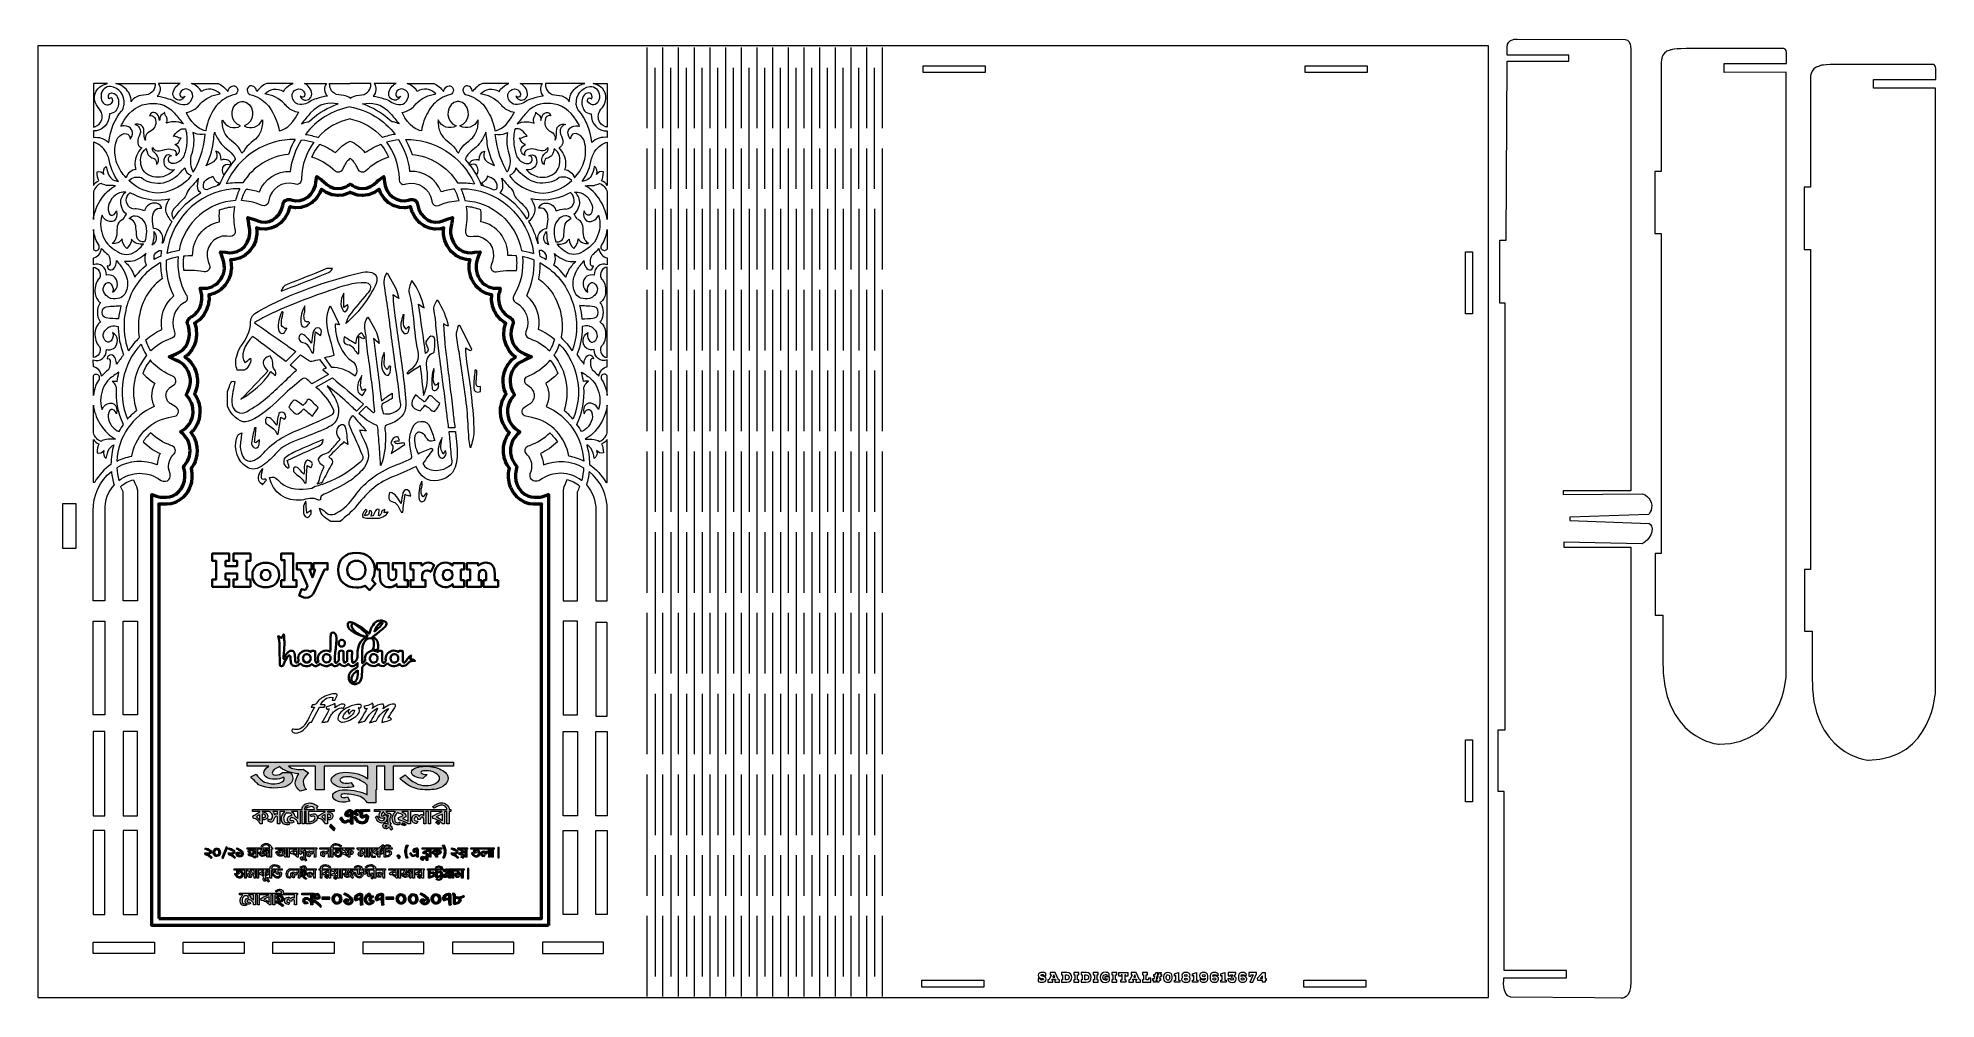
# Model space of a CAD drawing. Header units: inches. Extents: x 0.2 to 21.9, y -14.5 to -3.5.
import ezdxf

# ---------------------------------------------------------------- set-up
doc = ezdxf.new("R2010")
doc.units = ezdxf.units.IN
doc.header["$MEASUREMENT"] = 0
doc.layers.add('Layer 1', color=7, linetype='Continuous')

# ---------------------------------------------------------------- blocks, each defined once
blk = doc.blocks.new('block 2')
at = {"layer": 'Layer 1', "true_color": 0x231f20}
h = blk.add_hatch(color=250, dxfattribs=at)
h.dxf.hatch_style = 2
edge = h.paths.add_edge_path()
edge.add_spline(control_points=[(2.76, -11.944), (2.76, -11.966), (2.77, -11.983), (2.792, -11.997), (2.814, -12.011), (2.845, -12.018), (2.885, -12.018), (2.921, -12.018), (2.955, -12.01), (2.986, -11.995), (2.991, -12), (2.993, -12.006), (2.993, -12.012), (2.993, -12.03), (2.98, -12.045), (2.953, -12.055), (2.929, -12.065), (2.899, -12.07), (2.862, -12.07), (2.848, -12.07), (2.815, -12.063), (2.765, -12.05), (2.722, -12.02), (2.691, -11.989), (2.671, -11.959), (2.671, -11.959), (2.609, -11.99), (2.609, -11.99), (2.649, -12.032), (2.681, -12.064), (2.704, -12.084), (2.746, -12.097), (2.771, -12.105), (2.781, -12.107), (2.81, -12.115), (2.839, -12.118), (2.867, -12.118), (3.015, -12.118), (3.089, -12.081), (3.089, -12.007), (3.089, -11.979), (3.08, -11.957), (3.06, -11.941), (3.06, -11.941), (2.974, -11.941), (2.974, -11.941), (2.955, -11.96), (2.927, -11.969), (2.889, -11.969), (2.867, -11.969), (2.856, -11.961), (2.856, -11.946), (2.856, -11.92), (2.884, -11.895), (2.941, -11.871), (2.955, -11.893), (2.984, -11.912), (3.028, -11.927), (3.066, -11.941), (3.109, -11.95), (3.158, -11.954), (3.132, -11.999), (3.119, -12.035), (3.119, -12.061), (3.119, -12.094), (3.138, -12.125), (3.176, -12.155), (3.176, -12.155), (3.248, -12.135), (3.248, -12.135), (3.222, -12.116), (3.209, -12.084), (3.209, -12.04), (3.209, -12.02), (3.23, -11.988), (3.271, -11.944), (3.271, -11.944), (3.21, -11.904), (3.21, -11.904), (3.198, -11.905), (3.186, -11.905), (3.174, -11.905), (3.108, -11.905), (3.064, -11.893), (3.042, -11.867), (3.042, -11.867), (3.267, -11.867), (3.267, -11.867), (3.267, -11.867), (3.319, -11.867), (3.319, -11.867), (3.319, -11.867), (3.352, -11.867), (3.352, -11.867), (3.352, -11.867), (3.352, -12.139), (3.352, -12.139), (3.352, -12.139), (3.448, -12.139), (3.448, -12.139), (3.448, -12.139), (3.448, -11.867), (3.448, -11.867), (3.448, -11.867), (3.476, -11.867), (3.476, -11.867), (3.476, -11.867), (3.526, -11.867), (3.526, -11.867), (3.526, -11.867), (3.949, -11.867), (3.949, -11.867), (3.949, -11.867), (3.949, -12.013), (3.949, -12.013), (3.877, -11.963), (3.794, -11.938), (3.699, -11.938), (3.651, -11.938), (3.612, -11.946), (3.579, -11.964), (3.547, -11.981), (3.531, -12.002), (3.531, -12.027), (3.531, -12.05), (3.546, -12.07), (3.575, -12.087), (3.605, -12.105), (3.641, -12.114), (3.685, -12.114), (3.724, -12.114), (3.758, -12.11), (3.787, -12.103), (3.787, -12.103), (3.759, -12.055), (3.759, -12.055), (3.735, -12.06), (3.717, -12.063), (3.704, -12.063), (3.684, -12.063), (3.666, -12.059), (3.652, -12.052), (3.637, -12.045), (3.63, -12.036), (3.63, -12.026), (3.63, -12.015), (3.638, -12.007), (3.654, -12), (3.67, -11.993), (3.688, -11.989), (3.708, -11.989), (3.757, -11.989), (3.809, -12.003), (3.865, -12.031), (3.904, -12.05), (3.929, -12.068), (3.941, -12.086), (3.941, -12.086), (3.941, -12.195), (3.941, -12.195), (3.871, -12.157), (3.785, -12.138), (3.682, -12.138), (3.644, -12.138), (3.612, -12.144), (3.586, -12.158), (3.56, -12.171), (3.547, -12.187), (3.547, -12.207), (3.547, -12.228), (3.559, -12.245), (3.583, -12.259), (3.607, -12.272), (3.639, -12.279), (3.678, -12.279), (3.695, -12.279), (3.717, -12.275), (3.743, -12.268), (3.743, -12.268), (3.715, -12.22), (3.715, -12.22), (3.696, -12.224), (3.684, -12.226), (3.677, -12.226), (3.652, -12.226), (3.64, -12.219), (3.64, -12.204), (3.64, -12.191), (3.654, -12.185), (3.682, -12.185), (3.696, -12.185), (3.722, -12.188), (3.763, -12.193), (3.817, -12.201), (3.856, -12.212), (3.88, -12.226), (3.901, -12.237), (3.923, -12.257), (3.945, -12.287), (3.945, -12.287), (4.04, -12.287), (4.04, -12.287), (4.04, -12.287), (4.04, -12.139), (4.04, -12.139), (4.04, -12.139), (4.046, -12.139), (4.046, -12.139), (4.046, -12.139), (4.046, -11.867), (4.046, -11.867), (4.046, -11.867), (4.057, -11.867), (4.057, -11.867), (4.057, -11.867), (4.104, -11.867), (4.104, -11.867), (4.104, -11.867), (4.143, -11.867), (4.143, -11.867), (4.143, -11.867), (4.143, -12.139), (4.143, -12.139), (4.143, -12.139), (4.239, -12.139), (4.239, -12.139), (4.239, -12.139), (4.239, -11.867), (4.239, -11.867), (4.239, -11.867), (4.317, -11.867), (4.317, -11.867), (4.317, -11.867), (4.317, -11.867), (4.317, -11.867), (4.317, -11.867), (4.93, -11.866), (4.93, -11.866), (4.93, -11.866), (4.93, -11.822), (4.93, -11.822), (4.93, -11.822), (4.317, -11.822), (4.317, -11.822), (4.317, -11.822), (4.268, -11.822), (4.268, -11.822), (4.268, -11.822), (4.104, -11.822), (4.104, -11.822), (4.104, -11.822), (4.057, -11.822), (4.057, -11.822), (4.057, -11.822), (3.526, -11.822), (3.526, -11.822), (3.526, -11.822), (3.476, -11.822), (3.476, -11.822), (3.476, -11.822), (3.319, -11.822), (3.319, -11.822), (3.319, -11.822), (3.267, -11.822), (3.267, -11.822), (3.267, -11.822), (2.567, -11.822), (2.567, -11.822), (2.567, -11.822), (2.567, -11.867), (2.567, -11.867), (2.567, -11.867), (2.816, -11.867), (2.816, -11.867), (2.778, -11.895), (2.76, -11.92), (2.76, -11.944)], knot_values=[0, 0, 0, 0, 1, 1, 1, 2, 2, 2, 3, 3, 3, 4, 4, 4, 5, 5, 5, 6, 6, 6, 7, 7, 7, 8, 8, 8, 9, 9, 9, 10, 10, 10, 11, 11, 11, 12, 12, 12, 13, 13, 13, 14, 14, 14, 15, 15, 15, 16, 16, 16, 17, 17, 17, 18, 18, 18, 19, 19, 19, 20, 20, 20, 21, 21, 21, 22, 22, 22, 23, 23, 23, 24, 24, 24, 25, 25, 25, 26, 26, 26, 27, 27, 27, 28, 28, 28, 29, 29, 29, 30, 30, 30, 31, 31, 31, 32, 32, 32, 33, 33, 33, 34, 34, 34, 35, 35, 35, 36, 36, 36, 37, 37, 37, 38, 38, 38, 39, 39, 39, 40, 40, 40, 41, 41, 41, 42, 42, 42, 43, 43, 43, 44, 44, 44, 45, 45, 45, 46, 46, 46, 47, 47, 47, 48, 48, 48, 49, 49, 49, 50, 50, 50, 51, 51, 51, 52, 52, 52, 53, 53, 53, 54, 54, 54, 55, 55, 55, 56, 56, 56, 57, 57, 57, 58, 58, 58, 59, 59, 59, 60, 60, 60, 61, 61, 61, 62, 62, 62, 63, 63, 63, 64, 64, 64, 65, 65, 65, 66, 66, 66, 67, 67, 67, 68, 68, 68, 69, 69, 69, 70, 70, 70, 71, 71, 71, 72, 72, 72, 73, 73, 73, 74, 74, 74, 75, 75, 75, 76, 76, 76, 77, 77, 77, 78, 78, 78, 79, 79, 79, 80, 80, 80, 81, 81, 81, 82, 82, 82, 83, 83, 83, 84, 84, 84, 85, 85, 85, 86, 86, 86, 87, 87, 87, 88, 88, 88, 89, 89, 89, 90, 90, 90, 91, 91, 91, 92, 92, 92, 92], degree=3, periodic=1)
h = blk.add_hatch(color=250, dxfattribs=at)
h.dxf.hatch_style = 2
edge = h.paths.add_edge_path()
edge.add_spline(control_points=[(4.722, -12.066), (4.69, -12.082), (4.651, -12.09), (4.604, -12.09), (4.533, -12.09), (4.456, -12.049), (4.374, -11.968), (4.374, -11.968), (4.314, -12.008), (4.314, -12.008), (4.362, -12.051), (4.403, -12.082), (4.437, -12.099), (4.491, -12.126), (4.554, -12.139), (4.628, -12.139), (4.705, -12.139), (4.764, -12.126), (4.807, -12.099), (4.846, -12.074), (4.866, -12.042), (4.866, -12.001), (4.866, -11.966), (4.84, -11.935), (4.788, -11.909), (4.736, -11.883), (4.677, -11.869), (4.61, -11.869), (4.567, -11.869), (4.53, -11.875), (4.499, -11.886), (4.465, -11.899), (4.448, -11.916), (4.448, -11.938), (4.448, -11.956), (4.46, -11.972), (4.486, -11.986), (4.512, -11.999), (4.542, -12.006), (4.578, -12.007), (4.578, -12.007), (4.629, -11.964), (4.629, -11.964), (4.579, -11.962), (4.555, -11.954), (4.555, -11.94), (4.555, -11.926), (4.574, -11.92), (4.612, -11.92), (4.654, -11.92), (4.691, -11.928), (4.722, -11.946), (4.754, -11.964), (4.77, -11.983), (4.77, -12.005), (4.77, -12.029), (4.754, -12.049), (4.722, -12.066)], knot_values=[0, 0, 0, 0, 1, 1, 1, 2, 2, 2, 3, 3, 3, 4, 4, 4, 5, 5, 5, 6, 6, 6, 7, 7, 7, 8, 8, 8, 9, 9, 9, 10, 10, 10, 11, 11, 11, 12, 12, 12, 13, 13, 13, 14, 14, 14, 15, 15, 15, 16, 16, 16, 17, 17, 17, 18, 18, 18, 19, 19, 19, 19], degree=3, periodic=1)
h = blk.add_hatch(color=250, dxfattribs=at)
h.dxf.hatch_style = 2
edge = h.paths.add_edge_path()
edge.add_spline(control_points=[(3.42, -12.414), (3.404, -12.423), (3.39, -12.432), (3.379, -12.439), (3.379, -12.439), (3.386, -12.467), (3.386, -12.467), (3.417, -12.467), (3.443, -12.488), (3.464, -12.529), (3.464, -12.529), (3.487, -12.529), (3.487, -12.529), (3.487, -12.529), (3.487, -12.415), (3.487, -12.415), (3.512, -12.418), (3.525, -12.426), (3.525, -12.439), (3.525, -12.45), (3.519, -12.455), (3.508, -12.455), (3.505, -12.455), (3.5, -12.455), (3.495, -12.455), (3.495, -12.455), (3.495, -12.48), (3.495, -12.48), (3.499, -12.481), (3.502, -12.481), (3.503, -12.481), (3.516, -12.481), (3.527, -12.477), (3.536, -12.47), (3.545, -12.462), (3.55, -12.452), (3.55, -12.44), (3.55, -12.425), (3.543, -12.413), (3.529, -12.403), (3.517, -12.395), (3.503, -12.39), (3.487, -12.389), (3.487, -12.389), (3.487, -12.387), (3.487, -12.387), (3.487, -12.387), (3.562, -12.387), (3.562, -12.387), (3.562, -12.387), (3.562, -12.363), (3.562, -12.363), (3.562, -12.363), (3.386, -12.363), (3.386, -12.363), (3.386, -12.363), (3.373, -12.363), (3.373, -12.363), (3.373, -12.363), (3.365, -12.363), (3.365, -12.363), (3.365, -12.356), (3.363, -12.349), (3.36, -12.343), (3.361, -12.344), (3.362, -12.344), (3.363, -12.345), (3.363, -12.345), (3.378, -12.326), (3.378, -12.326), (3.359, -12.314), (3.344, -12.305), (3.332, -12.3), (3.315, -12.293), (3.299, -12.289), (3.284, -12.289), (3.259, -12.289), (3.238, -12.295), (3.223, -12.307), (3.206, -12.321), (3.197, -12.339), (3.196, -12.363), (3.196, -12.363), (3.192, -12.363), (3.192, -12.363), (3.192, -12.363), (3.177, -12.363), (3.177, -12.363), (3.177, -12.363), (3.045, -12.363), (3.045, -12.363), (3.045, -12.363), (3.012, -12.363), (3.012, -12.363), (3.012, -12.363), (2.958, -12.363), (2.958, -12.363), (2.958, -12.363), (2.948, -12.363), (2.948, -12.363), (2.948, -12.363), (2.817, -12.363), (2.817, -12.363), (2.817, -12.363), (2.799, -12.363), (2.799, -12.363), (2.799, -12.363), (2.628, -12.363), (2.628, -12.363), (2.628, -12.363), (2.628, -12.387), (2.628, -12.387), (2.628, -12.387), (2.715, -12.387), (2.715, -12.387), (2.715, -12.387), (2.715, -12.39), (2.715, -12.39), (2.715, -12.39), (2.675, -12.414), (2.675, -12.414), (2.658, -12.423), (2.644, -12.432), (2.633, -12.439), (2.633, -12.439), (2.641, -12.467), (2.641, -12.467), (2.671, -12.467), (2.697, -12.488), (2.718, -12.529), (2.718, -12.529), (2.742, -12.529), (2.742, -12.529), (2.742, -12.529), (2.742, -12.415), (2.742, -12.415), (2.767, -12.418), (2.779, -12.426), (2.779, -12.439), (2.779, -12.45), (2.774, -12.455), (2.763, -12.455), (2.759, -12.455), (2.755, -12.455), (2.749, -12.455), (2.749, -12.455), (2.749, -12.48), (2.749, -12.48), (2.754, -12.481), (2.756, -12.481), (2.758, -12.481), (2.77, -12.481), (2.781, -12.477), (2.79, -12.47), (2.8, -12.462), (2.804, -12.452), (2.804, -12.44), (2.804, -12.425), (2.797, -12.413), (2.783, -12.403), (2.771, -12.395), (2.757, -12.39), (2.742, -12.389), (2.742, -12.389), (2.742, -12.387), (2.742, -12.387), (2.742, -12.387), (2.799, -12.387), (2.799, -12.387), (2.799, -12.387), (2.817, -12.387), (2.817, -12.387), (2.817, -12.387), (2.819, -12.387), (2.819, -12.387), (2.846, -12.402), (2.859, -12.42), (2.859, -12.442), (2.859, -12.449), (2.856, -12.457), (2.851, -12.466), (2.845, -12.477), (2.839, -12.482), (2.834, -12.482), (2.828, -12.482), (2.82, -12.478), (2.81, -12.469), (2.81, -12.469), (2.81, -12.497), (2.81, -12.497), (2.821, -12.505), (2.83, -12.508), (2.836, -12.508), (2.849, -12.508), (2.859, -12.502), (2.868, -12.49), (2.872, -12.48), (2.878, -12.469), (2.883, -12.459), (2.891, -12.444), (2.898, -12.437), (2.904, -12.437), (2.908, -12.437), (2.911, -12.439), (2.913, -12.442), (2.916, -12.445), (2.917, -12.449), (2.917, -12.453), (2.917, -12.453), (2.917, -12.527), (2.917, -12.527), (2.917, -12.527), (2.943, -12.527), (2.943, -12.527), (2.943, -12.527), (2.943, -12.387), (2.943, -12.387), (2.943, -12.387), (2.948, -12.387), (2.948, -12.387), (2.948, -12.387), (2.958, -12.387), (2.958, -12.387), (2.958, -12.387), (2.999, -12.387), (2.999, -12.387), (2.986, -12.401), (2.977, -12.414), (2.972, -12.423), (2.964, -12.438), (2.96, -12.452), (2.96, -12.465), (2.96, -12.49), (2.968, -12.51), (2.984, -12.527), (2.992, -12.535), (3.006, -12.539), (3.028, -12.539), (3.034, -12.539), (3.041, -12.537), (3.048, -12.534), (3.048, -12.534), (3.048, -12.511), (3.048, -12.511), (3.055, -12.516), (3.063, -12.519), (3.072, -12.519), (3.08, -12.519), (3.09, -12.516), (3.102, -12.509), (3.102, -12.509), (3.095, -12.484), (3.095, -12.484), (3.084, -12.489), (3.077, -12.491), (3.074, -12.491), (3.07, -12.491), (3.066, -12.49), (3.062, -12.487), (3.058, -12.483), (3.057, -12.48), (3.057, -12.476), (3.057, -12.471), (3.059, -12.466), (3.065, -12.463), (3.07, -12.459), (3.075, -12.458), (3.081, -12.458), (3.093, -12.458), (3.106, -12.464), (3.122, -12.476), (3.138, -12.488), (3.147, -12.5), (3.147, -12.511), (3.147, -12.511), (3.147, -12.529), (3.147, -12.529), (3.147, -12.529), (3.173, -12.529), (3.173, -12.529), (3.173, -12.529), (3.173, -12.387), (3.173, -12.387), (3.173, -12.387), (3.177, -12.387), (3.177, -12.387), (3.177, -12.387), (3.192, -12.387), (3.192, -12.387), (3.192, -12.387), (3.196, -12.387), (3.196, -12.387), (3.196, -12.387), (3.196, -12.528), (3.196, -12.528), (3.196, -12.528), (3.223, -12.528), (3.223, -12.528), (3.223, -12.528), (3.223, -12.387), (3.223, -12.387), (3.223, -12.387), (3.227, -12.387), (3.227, -12.387), (3.227, -12.387), (3.242, -12.387), (3.242, -12.387), (3.242, -12.387), (3.242, -12.529), (3.242, -12.529), (3.269, -12.529), (3.289, -12.527), (3.301, -12.525), (3.319, -12.521), (3.335, -12.514), (3.348, -12.502), (3.364, -12.489), (3.372, -12.474), (3.372, -12.457), (3.372, -12.444), (3.369, -12.434), (3.363, -12.426), (3.356, -12.416), (3.346, -12.412), (3.333, -12.412), (3.327, -12.412), (3.319, -12.413), (3.31, -12.416), (3.302, -12.419), (3.295, -12.422), (3.29, -12.426), (3.29, -12.426), (3.3, -12.449), (3.3, -12.449), (3.314, -12.442), (3.322, -12.438), (3.326, -12.438), (3.339, -12.438), (3.345, -12.445), (3.345, -12.459), (3.345, -12.471), (3.337, -12.482), (3.319, -12.492), (3.304, -12.5), (3.289, -12.504), (3.275, -12.503), (3.275, -12.503), (3.269, -12.503), (3.269, -12.503), (3.269, -12.503), (3.269, -12.387), (3.269, -12.387), (3.269, -12.387), (3.373, -12.387), (3.373, -12.387), (3.373, -12.387), (3.386, -12.387), (3.386, -12.387), (3.386, -12.387), (3.461, -12.387), (3.461, -12.387), (3.461, -12.387), (3.461, -12.39), (3.461, -12.39), (3.461, -12.39), (3.42, -12.414), (3.42, -12.414)], knot_values=[0, 0, 0, 0, 1, 1, 1, 2, 2, 2, 3, 3, 3, 4, 4, 4, 5, 5, 5, 6, 6, 6, 7, 7, 7, 8, 8, 8, 9, 9, 9, 10, 10, 10, 11, 11, 11, 12, 12, 12, 13, 13, 13, 14, 14, 14, 15, 15, 15, 16, 16, 16, 17, 17, 17, 18, 18, 18, 19, 19, 19, 20, 20, 20, 21, 21, 21, 22, 22, 22, 23, 23, 23, 24, 24, 24, 25, 25, 25, 26, 26, 26, 27, 27, 27, 28, 28, 28, 29, 29, 29, 30, 30, 30, 31, 31, 31, 32, 32, 32, 33, 33, 33, 34, 34, 34, 35, 35, 35, 36, 36, 36, 37, 37, 37, 38, 38, 38, 39, 39, 39, 40, 40, 40, 41, 41, 41, 42, 42, 42, 43, 43, 43, 44, 44, 44, 45, 45, 45, 46, 46, 46, 47, 47, 47, 48, 48, 48, 49, 49, 49, 50, 50, 50, 51, 51, 51, 52, 52, 52, 53, 53, 53, 54, 54, 54, 55, 55, 55, 56, 56, 56, 57, 57, 57, 58, 58, 58, 59, 59, 59, 60, 60, 60, 61, 61, 61, 62, 62, 62, 63, 63, 63, 64, 64, 64, 65, 65, 65, 66, 66, 66, 67, 67, 67, 68, 68, 68, 69, 69, 69, 70, 70, 70, 71, 71, 71, 72, 72, 72, 73, 73, 73, 74, 74, 74, 75, 75, 75, 76, 76, 76, 77, 77, 77, 78, 78, 78, 79, 79, 79, 80, 80, 80, 81, 81, 81, 82, 82, 82, 83, 83, 83, 84, 84, 84, 85, 85, 85, 86, 86, 86, 87, 87, 87, 88, 88, 88, 89, 89, 89, 90, 90, 90, 91, 91, 91, 92, 92, 92, 93, 93, 93, 94, 94, 94, 95, 95, 95, 96, 96, 96, 97, 97, 97, 98, 98, 98, 99, 99, 99, 100, 100, 100, 101, 101, 101, 102, 102, 102, 103, 103, 103, 104, 104, 104, 105, 105, 105, 106, 106, 106, 107, 107, 107, 108, 108, 108, 109, 109, 109, 110, 110, 110, 111, 111, 111, 112, 112, 112, 113, 113, 113, 114, 114, 114, 115, 115, 115, 116, 116, 116, 117, 117, 117, 118, 118, 118, 119, 119, 119, 120, 120, 120, 121, 121, 121, 122, 122, 122, 122], degree=3, periodic=1)
edge = h.paths.add_edge_path()
edge.add_spline(control_points=[(3.461, -12.488), (3.443, -12.467), (3.43, -12.454), (3.422, -12.449), (3.441, -12.432), (3.454, -12.422), (3.461, -12.419), (3.461, -12.419), (3.461, -12.488), (3.461, -12.488)], knot_values=[0, 0, 0, 0, 1, 1, 1, 2, 2, 2, 3, 3, 3, 3], degree=3, periodic=1)
edge = h.paths.add_edge_path()
edge.add_spline(control_points=[(2.715, -12.488), (2.697, -12.467), (2.684, -12.454), (2.676, -12.449), (2.695, -12.432), (2.708, -12.422), (2.715, -12.419), (2.715, -12.419), (2.715, -12.488), (2.715, -12.488)], knot_values=[0, 0, 0, 0, 1, 1, 1, 2, 2, 2, 3, 3, 3, 3], degree=3, periodic=1)
edge = h.paths.add_edge_path()
edge.add_spline(control_points=[(2.917, -12.418), (2.913, -12.414), (2.907, -12.411), (2.901, -12.411), (2.894, -12.411), (2.888, -12.415), (2.881, -12.421), (2.878, -12.408), (2.871, -12.397), (2.861, -12.387), (2.861, -12.387), (2.917, -12.387), (2.917, -12.387), (2.917, -12.387), (2.917, -12.418), (2.917, -12.418)], knot_values=[0, 0, 0, 0, 1, 1, 1, 2, 2, 2, 3, 3, 3, 4, 4, 4, 5, 5, 5, 5], degree=3, periodic=1)
edge = h.paths.add_edge_path()
edge.add_spline(control_points=[(3.044, -12.443), (3.033, -12.451), (3.028, -12.463), (3.028, -12.477), (3.028, -12.488), (3.033, -12.498), (3.042, -12.506), (3.042, -12.507), (3.043, -12.508), (3.044, -12.508), (3.037, -12.513), (3.032, -12.515), (3.029, -12.515), (3.013, -12.515), (3.002, -12.51), (2.995, -12.5), (2.989, -12.492), (2.986, -12.479), (2.986, -12.462), (2.986, -12.447), (2.993, -12.432), (3.005, -12.416), (3.012, -12.408), (3.019, -12.401), (3.027, -12.396), (3.027, -12.396), (3.027, -12.404), (3.027, -12.404), (3.035, -12.404), (3.04, -12.404), (3.043, -12.404), (3.051, -12.403), (3.057, -12.404), (3.061, -12.405), (3.065, -12.407), (3.069, -12.41), (3.073, -12.416), (3.077, -12.422), (3.08, -12.427), (3.079, -12.431), (3.065, -12.431), (3.053, -12.435), (3.044, -12.443)], knot_values=[0, 0, 0, 0, 1, 1, 1, 2, 2, 2, 3, 3, 3, 4, 4, 4, 5, 5, 5, 6, 6, 6, 7, 7, 7, 8, 8, 8, 9, 9, 9, 10, 10, 10, 11, 11, 11, 12, 12, 12, 13, 13, 13, 14, 14, 14, 14], degree=3, periodic=1)
edge = h.paths.add_edge_path()
edge.add_spline(control_points=[(3.147, -12.465), (3.133, -12.45), (3.12, -12.441), (3.109, -12.436), (3.108, -12.417), (3.097, -12.401), (3.077, -12.387), (3.077, -12.387), (3.147, -12.387), (3.147, -12.387), (3.147, -12.387), (3.147, -12.465), (3.147, -12.465)], knot_values=[0, 0, 0, 0, 1, 1, 1, 2, 2, 2, 3, 3, 3, 4, 4, 4, 4], degree=3, periodic=1)
edge = h.paths.add_edge_path()
edge.add_spline(control_points=[(3.266, -12.316), (3.256, -12.32), (3.247, -12.324), (3.237, -12.33), (3.239, -12.329), (3.24, -12.327), (3.242, -12.326), (3.249, -12.321), (3.257, -12.318), (3.266, -12.316)], knot_values=[0, 0, 0, 0, 1, 1, 1, 2, 2, 2, 3, 3, 3, 3], degree=3, periodic=1)
edge = h.paths.add_edge_path()
edge.add_spline(control_points=[(3.339, -12.363), (3.339, -12.363), (3.242, -12.363), (3.242, -12.363), (3.242, -12.363), (3.227, -12.363), (3.227, -12.363), (3.227, -12.363), (3.223, -12.363), (3.223, -12.363), (3.224, -12.35), (3.228, -12.339), (3.236, -12.331), (3.236, -12.331), (3.245, -12.351), (3.245, -12.351), (3.269, -12.338), (3.288, -12.331), (3.301, -12.331), (3.311, -12.331), (3.319, -12.334), (3.327, -12.339), (3.335, -12.345), (3.339, -12.353), (3.339, -12.362), (3.339, -12.362), (3.339, -12.363), (3.339, -12.363)], knot_values=[0, 0, 0, 0, 1, 1, 1, 2, 2, 2, 3, 3, 3, 4, 4, 4, 5, 5, 5, 6, 6, 6, 7, 7, 7, 8, 8, 8, 9, 9, 9, 9], degree=3, periodic=1)
h = blk.add_hatch(color=250, dxfattribs=at)
h.dxf.hatch_style = 2
edge = h.paths.add_edge_path()
edge.add_spline(control_points=[(3.729, -12.481), (3.724, -12.481), (3.717, -12.483), (3.708, -12.487), (3.699, -12.492), (3.693, -12.494), (3.689, -12.494), (3.671, -12.494), (3.657, -12.478), (3.648, -12.447), (3.648, -12.447), (3.63, -12.467), (3.63, -12.467), (3.638, -12.484), (3.645, -12.496), (3.652, -12.504), (3.662, -12.515), (3.675, -12.52), (3.69, -12.52), (3.695, -12.52), (3.702, -12.518), (3.711, -12.513), (3.721, -12.508), (3.728, -12.505), (3.732, -12.505), (3.735, -12.505), (3.74, -12.508), (3.745, -12.513), (3.75, -12.518), (3.753, -12.523), (3.753, -12.526), (3.753, -12.526), (3.753, -12.527), (3.753, -12.527), (3.753, -12.527), (3.758, -12.525), (3.758, -12.525), (3.758, -12.525), (3.756, -12.53), (3.756, -12.53), (3.756, -12.53), (3.778, -12.53), (3.778, -12.53), (3.778, -12.53), (3.778, -12.386), (3.778, -12.386), (3.773, -12.378), (3.769, -12.373), (3.766, -12.371), (3.761, -12.366), (3.755, -12.364), (3.749, -12.364), (3.734, -12.364), (3.72, -12.369), (3.707, -12.379), (3.693, -12.39), (3.687, -12.403), (3.687, -12.417), (3.687, -12.426), (3.69, -12.433), (3.695, -12.439), (3.701, -12.444), (3.709, -12.447), (3.718, -12.447), (3.729, -12.447), (3.738, -12.442), (3.745, -12.431), (3.745, -12.431), (3.734, -12.413), (3.734, -12.413), (3.728, -12.419), (3.723, -12.423), (3.72, -12.425), (3.714, -12.424), (3.712, -12.422), (3.712, -12.418), (3.712, -12.411), (3.716, -12.405), (3.723, -12.399), (3.73, -12.393), (3.737, -12.39), (3.744, -12.388), (3.744, -12.388), (3.752, -12.395), (3.752, -12.395), (3.752, -12.395), (3.752, -12.49), (3.752, -12.49), (3.745, -12.484), (3.737, -12.481), (3.729, -12.481)], knot_values=[0, 0, 0, 0, 1, 1, 1, 2, 2, 2, 3, 3, 3, 4, 4, 4, 5, 5, 5, 6, 6, 6, 7, 7, 7, 8, 8, 8, 9, 9, 9, 10, 10, 10, 11, 11, 11, 12, 12, 12, 13, 13, 13, 14, 14, 14, 15, 15, 15, 16, 16, 16, 17, 17, 17, 18, 18, 18, 19, 19, 19, 20, 20, 20, 21, 21, 21, 22, 22, 22, 23, 23, 23, 24, 24, 24, 25, 25, 25, 26, 26, 26, 27, 27, 27, 28, 28, 28, 29, 29, 29, 30, 30, 30, 30], degree=3, periodic=1)
h = blk.add_hatch(color=250, dxfattribs=at)
h.dxf.hatch_style = 2
edge = h.paths.add_edge_path()
edge.add_spline(control_points=[(3.885, -12.503), (3.868, -12.503), (3.851, -12.496), (3.836, -12.483), (3.824, -12.471), (3.813, -12.457), (3.805, -12.438), (3.805, -12.438), (3.791, -12.46), (3.791, -12.46), (3.801, -12.479), (3.813, -12.495), (3.828, -12.507), (3.845, -12.521), (3.863, -12.528), (3.883, -12.528), (3.905, -12.528), (3.923, -12.521), (3.937, -12.505), (3.949, -12.49), (3.955, -12.471), (3.955, -12.448), (3.955, -12.444), (3.955, -12.439), (3.954, -12.435), (3.954, -12.435), (3.935, -12.417), (3.935, -12.417), (3.935, -12.417), (3.889, -12.435), (3.889, -12.435), (3.889, -12.435), (3.889, -12.387), (3.889, -12.387), (3.889, -12.387), (3.968, -12.387), (3.968, -12.387), (3.968, -12.387), (3.968, -12.363), (3.968, -12.363), (3.968, -12.363), (3.862, -12.363), (3.862, -12.363), (3.862, -12.363), (3.862, -12.38), (3.862, -12.38), (3.851, -12.368), (3.84, -12.363), (3.829, -12.363), (3.819, -12.363), (3.81, -12.365), (3.803, -12.371), (3.795, -12.377), (3.791, -12.385), (3.791, -12.394), (3.791, -12.404), (3.794, -12.413), (3.8, -12.42), (3.806, -12.427), (3.814, -12.431), (3.824, -12.431), (3.827, -12.431), (3.831, -12.43), (3.837, -12.429), (3.837, -12.429), (3.829, -12.404), (3.829, -12.404), (3.825, -12.405), (3.823, -12.406), (3.822, -12.406), (3.82, -12.406), (3.818, -12.405), (3.816, -12.403), (3.816, -12.403), (3.816, -12.401), (3.816, -12.401), (3.816, -12.4), (3.815, -12.399), (3.815, -12.399), (3.815, -12.396), (3.817, -12.393), (3.82, -12.391), (3.823, -12.388), (3.826, -12.387), (3.83, -12.387), (3.841, -12.387), (3.852, -12.397), (3.862, -12.415), (3.862, -12.415), (3.862, -12.449), (3.862, -12.449), (3.862, -12.449), (3.884, -12.465), (3.884, -12.465), (3.884, -12.465), (3.929, -12.445), (3.929, -12.445), (3.93, -12.448), (3.93, -12.451), (3.93, -12.454), (3.93, -12.467), (3.926, -12.478), (3.918, -12.488), (3.909, -12.498), (3.898, -12.503), (3.885, -12.503)], knot_values=[0, 0, 0, 0, 1, 1, 1, 2, 2, 2, 3, 3, 3, 4, 4, 4, 5, 5, 5, 6, 6, 6, 7, 7, 7, 8, 8, 8, 9, 9, 9, 10, 10, 10, 11, 11, 11, 12, 12, 12, 13, 13, 13, 14, 14, 14, 15, 15, 15, 16, 16, 16, 17, 17, 17, 18, 18, 18, 19, 19, 19, 20, 20, 20, 21, 21, 21, 22, 22, 22, 23, 23, 23, 24, 24, 24, 25, 25, 25, 26, 26, 26, 27, 27, 27, 28, 28, 28, 29, 29, 29, 30, 30, 30, 31, 31, 31, 32, 32, 32, 33, 33, 33, 34, 34, 34, 35, 35, 35, 35], degree=3, periodic=1)
h = blk.add_hatch(color=250, dxfattribs=at)
h.dxf.hatch_style = 2
edge = h.paths.add_edge_path()
edge.add_spline(control_points=[(4.879, -12.528), (4.879, -12.528), (4.879, -12.387), (4.879, -12.387), (4.879, -12.387), (4.898, -12.387), (4.898, -12.387), (4.898, -12.387), (4.898, -12.363), (4.898, -12.363), (4.898, -12.363), (4.879, -12.363), (4.879, -12.363), (4.881, -12.342), (4.871, -12.324), (4.85, -12.308), (4.831, -12.294), (4.811, -12.287), (4.79, -12.287), (4.774, -12.287), (4.758, -12.291), (4.74, -12.3), (4.727, -12.306), (4.712, -12.316), (4.694, -12.329), (4.694, -12.329), (4.708, -12.348), (4.708, -12.348), (4.729, -12.336), (4.742, -12.328), (4.748, -12.325), (4.764, -12.318), (4.779, -12.314), (4.792, -12.314), (4.806, -12.314), (4.819, -12.318), (4.832, -12.327), (4.847, -12.338), (4.854, -12.35), (4.853, -12.363), (4.853, -12.363), (4.844, -12.363), (4.844, -12.363), (4.844, -12.363), (4.83, -12.363), (4.83, -12.363), (4.83, -12.363), (4.689, -12.363), (4.689, -12.363), (4.689, -12.363), (4.675, -12.363), (4.675, -12.363), (4.675, -12.363), (4.632, -12.363), (4.632, -12.363), (4.632, -12.363), (4.618, -12.363), (4.618, -12.363), (4.618, -12.363), (4.451, -12.363), (4.451, -12.363), (4.451, -12.363), (4.436, -12.363), (4.436, -12.363), (4.436, -12.363), (4.313, -12.363), (4.313, -12.363), (4.313, -12.363), (4.28, -12.363), (4.28, -12.363), (4.28, -12.363), (4.23, -12.363), (4.23, -12.363), (4.23, -12.363), (4.216, -12.363), (4.216, -12.363), (4.216, -12.363), (4.026, -12.363), (4.026, -12.363), (4.026, -12.363), (4.026, -12.387), (4.026, -12.387), (4.026, -12.387), (4.093, -12.387), (4.093, -12.387), (4.083, -12.401), (4.078, -12.415), (4.078, -12.427), (4.078, -12.438), (4.081, -12.448), (4.087, -12.455), (4.093, -12.462), (4.101, -12.466), (4.112, -12.466), (4.122, -12.466), (4.131, -12.462), (4.14, -12.454), (4.141, -12.456), (4.142, -12.459), (4.142, -12.463), (4.142, -12.472), (4.138, -12.48), (4.131, -12.485), (4.124, -12.49), (4.116, -12.493), (4.106, -12.493), (4.102, -12.493), (4.093, -12.489), (4.08, -12.482), (4.068, -12.467), (4.059, -12.451), (4.054, -12.435), (4.054, -12.435), (4.037, -12.451), (4.037, -12.451), (4.048, -12.473), (4.057, -12.49), (4.063, -12.5), (4.074, -12.507), (4.081, -12.511), (4.084, -12.512), (4.092, -12.516), (4.1, -12.518), (4.107, -12.518), (4.148, -12.518), (4.168, -12.499), (4.168, -12.46), (4.168, -12.445), (4.165, -12.434), (4.16, -12.426), (4.16, -12.426), (4.136, -12.426), (4.136, -12.426), (4.131, -12.435), (4.124, -12.44), (4.113, -12.44), (4.107, -12.44), (4.104, -12.436), (4.104, -12.428), (4.104, -12.414), (4.112, -12.401), (4.127, -12.389), (4.131, -12.401), (4.139, -12.41), (4.151, -12.418), (4.161, -12.425), (4.173, -12.43), (4.186, -12.432), (4.179, -12.456), (4.176, -12.474), (4.176, -12.488), (4.176, -12.5), (4.178, -12.512), (4.184, -12.523), (4.184, -12.523), (4.18, -12.53), (4.18, -12.53), (4.171, -12.524), (4.161, -12.521), (4.151, -12.521), (4.143, -12.521), (4.136, -12.523), (4.13, -12.527), (4.123, -12.532), (4.12, -12.538), (4.12, -12.546), (4.12, -12.558), (4.123, -12.567), (4.129, -12.574), (4.135, -12.581), (4.144, -12.585), (4.155, -12.585), (4.167, -12.585), (4.179, -12.578), (4.191, -12.564), (4.201, -12.573), (4.208, -12.585), (4.211, -12.6), (4.211, -12.6), (4.23, -12.589), (4.23, -12.589), (4.23, -12.572), (4.22, -12.556), (4.202, -12.542), (4.202, -12.542), (4.211, -12.527), (4.211, -12.527), (4.211, -12.527), (4.211, -12.527), (4.211, -12.527), (4.211, -12.527), (4.211, -12.526), (4.211, -12.526), (4.211, -12.526), (4.214, -12.521), (4.214, -12.521), (4.214, -12.521), (4.208, -12.521), (4.208, -12.521), (4.203, -12.511), (4.2, -12.496), (4.2, -12.477), (4.2, -12.467), (4.206, -12.45), (4.217, -12.427), (4.217, -12.427), (4.201, -12.406), (4.201, -12.406), (4.197, -12.407), (4.194, -12.407), (4.191, -12.407), (4.173, -12.407), (4.161, -12.4), (4.155, -12.387), (4.155, -12.387), (4.216, -12.387), (4.216, -12.387), (4.216, -12.387), (4.23, -12.387), (4.23, -12.387), (4.23, -12.387), (4.266, -12.387), (4.266, -12.387), (4.254, -12.401), (4.245, -12.414), (4.239, -12.423), (4.232, -12.438), (4.228, -12.452), (4.228, -12.465), (4.228, -12.49), (4.236, -12.51), (4.252, -12.527), (4.259, -12.535), (4.274, -12.539), (4.296, -12.539), (4.302, -12.539), (4.308, -12.537), (4.315, -12.534), (4.315, -12.534), (4.315, -12.505), (4.315, -12.505), (4.307, -12.512), (4.301, -12.515), (4.297, -12.515), (4.281, -12.515), (4.269, -12.51), (4.262, -12.5), (4.257, -12.492), (4.254, -12.479), (4.254, -12.462), (4.254, -12.447), (4.26, -12.432), (4.273, -12.416), (4.28, -12.408), (4.287, -12.401), (4.295, -12.395), (4.295, -12.395), (4.295, -12.407), (4.295, -12.407), (4.306, -12.407), (4.317, -12.409), (4.327, -12.414), (4.339, -12.418), (4.348, -12.424), (4.354, -12.432), (4.354, -12.432), (4.295, -12.457), (4.295, -12.457), (4.295, -12.457), (4.302, -12.483), (4.302, -12.483), (4.352, -12.495), (4.388, -12.51), (4.411, -12.529), (4.411, -12.529), (4.435, -12.529), (4.435, -12.529), (4.435, -12.529), (4.435, -12.387), (4.435, -12.387), (4.435, -12.387), (4.436, -12.387), (4.436, -12.387), (4.436, -12.387), (4.451, -12.387), (4.451, -12.387), (4.451, -12.387), (4.588, -12.387), (4.588, -12.387), (4.588, -12.387), (4.588, -12.432), (4.588, -12.432), (4.582, -12.424), (4.576, -12.421), (4.569, -12.421), (4.557, -12.421), (4.546, -12.428), (4.536, -12.442), (4.526, -12.428), (4.514, -12.421), (4.501, -12.421), (4.486, -12.421), (4.474, -12.425), (4.465, -12.435), (4.456, -12.444), (4.451, -12.457), (4.451, -12.472), (4.451, -12.486), (4.456, -12.498), (4.465, -12.508), (4.475, -12.518), (4.487, -12.523), (4.501, -12.523), (4.503, -12.523), (4.506, -12.523), (4.511, -12.522), (4.511, -12.522), (4.52, -12.495), (4.52, -12.495), (4.517, -12.496), (4.513, -12.496), (4.51, -12.496), (4.49, -12.496), (4.48, -12.489), (4.48, -12.474), (4.48, -12.456), (4.487, -12.447), (4.501, -12.447), (4.507, -12.447), (4.512, -12.451), (4.516, -12.458), (4.519, -12.463), (4.52, -12.469), (4.521, -12.476), (4.521, -12.476), (4.549, -12.476), (4.549, -12.476), (4.55, -12.47), (4.552, -12.465), (4.555, -12.459), (4.558, -12.453), (4.563, -12.45), (4.568, -12.45), (4.583, -12.45), (4.59, -12.465), (4.59, -12.496), (4.59, -12.501), (4.59, -12.507), (4.589, -12.512), (4.589, -12.523), (4.588, -12.528), (4.588, -12.529), (4.588, -12.529), (4.614, -12.529), (4.614, -12.529), (4.614, -12.529), (4.614, -12.387), (4.614, -12.387), (4.614, -12.387), (4.618, -12.387), (4.618, -12.387), (4.618, -12.387), (4.632, -12.387), (4.632, -12.387), (4.632, -12.387), (4.641, -12.387), (4.641, -12.387), (4.641, -12.387), (4.641, -12.529), (4.641, -12.529), (4.641, -12.529), (4.667, -12.529), (4.667, -12.529), (4.667, -12.529), (4.667, -12.387), (4.667, -12.387), (4.667, -12.387), (4.675, -12.387), (4.675, -12.387), (4.675, -12.387), (4.689, -12.387), (4.689, -12.387), (4.689, -12.387), (4.8, -12.387), (4.8, -12.387), (4.754, -12.404), (4.716, -12.422), (4.687, -12.441), (4.687, -12.441), (4.694, -12.468), (4.694, -12.468), (4.712, -12.469), (4.732, -12.476), (4.756, -12.488), (4.779, -12.501), (4.795, -12.514), (4.804, -12.529), (4.804, -12.529), (4.827, -12.529), (4.827, -12.529), (4.827, -12.529), (4.827, -12.387), (4.827, -12.387), (4.827, -12.387), (4.83, -12.387), (4.83, -12.387), (4.83, -12.387), (4.844, -12.387), (4.844, -12.387), (4.844, -12.387), (4.853, -12.387), (4.853, -12.387), (4.853, -12.387), (4.853, -12.528), (4.853, -12.528), (4.853, -12.528), (4.879, -12.528), (4.879, -12.528)], knot_values=[0, 0, 0, 0, 1, 1, 1, 2, 2, 2, 3, 3, 3, 4, 4, 4, 5, 5, 5, 6, 6, 6, 7, 7, 7, 8, 8, 8, 9, 9, 9, 10, 10, 10, 11, 11, 11, 12, 12, 12, 13, 13, 13, 14, 14, 14, 15, 15, 15, 16, 16, 16, 17, 17, 17, 18, 18, 18, 19, 19, 19, 20, 20, 20, 21, 21, 21, 22, 22, 22, 23, 23, 23, 24, 24, 24, 25, 25, 25, 26, 26, 26, 27, 27, 27, 28, 28, 28, 29, 29, 29, 30, 30, 30, 31, 31, 31, 32, 32, 32, 33, 33, 33, 34, 34, 34, 35, 35, 35, 36, 36, 36, 37, 37, 37, 38, 38, 38, 39, 39, 39, 40, 40, 40, 41, 41, 41, 42, 42, 42, 43, 43, 43, 44, 44, 44, 45, 45, 45, 46, 46, 46, 47, 47, 47, 48, 48, 48, 49, 49, 49, 50, 50, 50, 51, 51, 51, 52, 52, 52, 53, 53, 53, 54, 54, 54, 55, 55, 55, 56, 56, 56, 57, 57, 57, 58, 58, 58, 59, 59, 59, 60, 60, 60, 61, 61, 61, 62, 62, 62, 63, 63, 63, 64, 64, 64, 65, 65, 65, 66, 66, 66, 67, 67, 67, 68, 68, 68, 69, 69, 69, 70, 70, 70, 71, 71, 71, 72, 72, 72, 73, 73, 73, 74, 74, 74, 75, 75, 75, 76, 76, 76, 77, 77, 77, 78, 78, 78, 79, 79, 79, 80, 80, 80, 81, 81, 81, 82, 82, 82, 83, 83, 83, 84, 84, 84, 85, 85, 85, 86, 86, 86, 87, 87, 87, 88, 88, 88, 89, 89, 89, 90, 90, 90, 91, 91, 91, 92, 92, 92, 93, 93, 93, 94, 94, 94, 95, 95, 95, 96, 96, 96, 97, 97, 97, 98, 98, 98, 99, 99, 99, 100, 100, 100, 101, 101, 101, 102, 102, 102, 103, 103, 103, 104, 104, 104, 105, 105, 105, 106, 106, 106, 107, 107, 107, 108, 108, 108, 109, 109, 109, 110, 110, 110, 111, 111, 111, 112, 112, 112, 113, 113, 113, 114, 114, 114, 115, 115, 115, 116, 116, 116, 117, 117, 117, 118, 118, 118, 119, 119, 119, 120, 120, 120, 121, 121, 121, 122, 122, 122, 123, 123, 123, 124, 124, 124, 125, 125, 125, 126, 126, 126, 127, 127, 127, 128, 128, 128, 129, 129, 129, 130, 130, 130, 131, 131, 131, 132, 132, 132, 133, 133, 133, 134, 134, 134, 135, 135, 135, 136, 136, 136, 137, 137, 137, 138, 138, 138, 139, 139, 139, 139], degree=3, periodic=1)
edge = h.paths.add_edge_path()
edge.add_spline(control_points=[(4.157, -12.562), (4.15, -12.562), (4.146, -12.559), (4.146, -12.553), (4.146, -12.55), (4.147, -12.548), (4.149, -12.547), (4.15, -12.545), (4.152, -12.544), (4.154, -12.544), (4.159, -12.544), (4.164, -12.547), (4.171, -12.551), (4.168, -12.558), (4.163, -12.562), (4.157, -12.562)], knot_values=[0, 0, 0, 0, 1, 1, 1, 2, 2, 2, 3, 3, 3, 4, 4, 4, 5, 5, 5, 5], degree=3, periodic=1)
edge = h.paths.add_edge_path()
edge.add_spline(control_points=[(4.409, -12.497), (4.391, -12.486), (4.37, -12.476), (4.345, -12.466), (4.345, -12.466), (4.383, -12.449), (4.383, -12.449), (4.383, -12.449), (4.383, -12.424), (4.383, -12.424), (4.376, -12.413), (4.361, -12.401), (4.337, -12.387), (4.337, -12.387), (4.409, -12.387), (4.409, -12.387), (4.409, -12.387), (4.409, -12.497), (4.409, -12.497)], knot_values=[0, 0, 0, 0, 1, 1, 1, 2, 2, 2, 3, 3, 3, 4, 4, 4, 5, 5, 5, 6, 6, 6, 6], degree=3, periodic=1)
edge = h.paths.add_edge_path()
edge.add_spline(control_points=[(4.801, -12.489), (4.78, -12.471), (4.757, -12.458), (4.732, -12.449), (4.753, -12.436), (4.777, -12.426), (4.801, -12.417), (4.801, -12.417), (4.801, -12.489), (4.801, -12.489)], knot_values=[0, 0, 0, 0, 1, 1, 1, 2, 2, 2, 3, 3, 3, 3], degree=3, periodic=1)
h = blk.add_hatch(color=250, dxfattribs=at)
h.dxf.hatch_style = 2
h.paths.add_polyline_path([(3.512, -12.557), (3.56, -12.607), (3.574, -12.582), (3.527, -12.53)])
h = blk.add_hatch(color=250, dxfattribs=at)
h.dxf.hatch_style = 2
edge = h.paths.add_edge_path()
edge.add_spline(control_points=[(4.342, -12.515), (4.342, -12.515), (4.337, -12.539), (4.337, -12.539), (4.349, -12.542), (4.362, -12.546), (4.374, -12.552), (4.374, -12.552), (4.385, -12.532), (4.385, -12.532), (4.371, -12.523), (4.357, -12.518), (4.342, -12.515)], knot_values=[0, 0, 0, 0, 1, 1, 1, 2, 2, 2, 3, 3, 3, 4, 4, 4, 4], degree=3, periodic=1)
h = blk.add_hatch(color=250, dxfattribs=at)
h.dxf.hatch_style = 2
edge = h.paths.add_edge_path()
edge.add_spline(control_points=[(4.737, -12.492), (4.737, -12.492), (4.725, -12.514), (4.725, -12.514), (4.739, -12.521), (4.75, -12.528), (4.757, -12.536), (4.757, -12.536), (4.774, -12.519), (4.774, -12.519), (4.763, -12.507), (4.75, -12.498), (4.737, -12.492)], knot_values=[0, 0, 0, 0, 1, 1, 1, 2, 2, 2, 3, 3, 3, 4, 4, 4, 4], degree=3, periodic=1)
h = blk.add_hatch(color=250, dxfattribs=at)
h.dxf.hatch_style = 2
edge = h.paths.add_edge_path()
edge.add_spline(control_points=[(2.16, -12.851), (2.16, -12.835), (2.147, -12.821), (2.121, -12.811), (2.108, -12.806), (2.098, -12.803), (2.093, -12.801), (2.093, -12.801), (2.085, -12.816), (2.085, -12.816), (2.099, -12.823), (2.11, -12.827), (2.118, -12.831), (2.134, -12.837), (2.142, -12.842), (2.142, -12.847), (2.142, -12.855), (2.133, -12.859), (2.115, -12.859), (2.111, -12.859), (2.106, -12.859), (2.099, -12.859), (2.092, -12.859), (2.086, -12.859), (2.083, -12.859), (2.083, -12.859), (2.09, -12.883), (2.09, -12.883), (2.102, -12.885), (2.114, -12.89), (2.127, -12.898), (2.138, -12.905), (2.149, -12.913), (2.158, -12.922), (2.158, -12.922), (2.17, -12.911), (2.17, -12.911), (2.151, -12.894), (2.135, -12.883), (2.123, -12.876), (2.147, -12.874), (2.16, -12.866), (2.16, -12.851)], knot_values=[0, 0, 0, 0, 1, 1, 1, 2, 2, 2, 3, 3, 3, 4, 4, 4, 5, 5, 5, 6, 6, 6, 7, 7, 7, 8, 8, 8, 9, 9, 9, 10, 10, 10, 11, 11, 11, 12, 12, 12, 13, 13, 13, 14, 14, 14, 14], degree=3, periodic=1)
h = blk.add_hatch(color=250, dxfattribs=at)
h.dxf.hatch_style = 2
edge = h.paths.add_edge_path()
edge.add_spline(control_points=[(2.22, -12.806), (2.208, -12.806), (2.198, -12.811), (2.19, -12.82), (2.182, -12.829), (2.178, -12.84), (2.178, -12.852), (2.178, -12.866), (2.182, -12.877), (2.19, -12.886), (2.198, -12.896), (2.208, -12.9), (2.221, -12.9), (2.233, -12.9), (2.242, -12.896), (2.251, -12.888), (2.259, -12.879), (2.263, -12.87), (2.263, -12.858), (2.263, -12.844), (2.26, -12.832), (2.253, -12.822), (2.245, -12.811), (2.234, -12.806), (2.22, -12.806)], knot_values=[0, 0, 0, 0, 1, 1, 1, 2, 2, 2, 3, 3, 3, 4, 4, 4, 5, 5, 5, 6, 6, 6, 7, 7, 7, 8, 8, 8, 8], degree=3, periodic=1)
edge = h.paths.add_edge_path()
edge.add_spline(control_points=[(2.239, -12.873), (2.235, -12.879), (2.229, -12.882), (2.221, -12.882), (2.214, -12.882), (2.208, -12.879), (2.203, -12.873), (2.199, -12.867), (2.196, -12.861), (2.196, -12.853), (2.196, -12.846), (2.198, -12.84), (2.202, -12.834), (2.206, -12.828), (2.212, -12.825), (2.219, -12.825), (2.226, -12.825), (2.232, -12.828), (2.237, -12.833), (2.243, -12.838), (2.245, -12.845), (2.245, -12.852), (2.245, -12.86), (2.243, -12.867), (2.239, -12.873)], knot_values=[0, 0, 0, 0, 1, 1, 1, 2, 2, 2, 3, 3, 3, 4, 4, 4, 5, 5, 5, 6, 6, 6, 7, 7, 7, 8, 8, 8, 8], degree=3, periodic=1)
h = blk.add_hatch(color=250, dxfattribs=at)
h.dxf.hatch_style = 2
h.paths.add_polyline_path([(2.279, -12.911), (2.295, -12.923), (2.342, -12.802), (2.328, -12.789)])
h = blk.add_hatch(color=250, dxfattribs=at)
h.dxf.hatch_style = 2
edge = h.paths.add_edge_path()
edge.add_spline(control_points=[(2.437, -12.911), (2.418, -12.894), (2.403, -12.883), (2.391, -12.876), (2.415, -12.874), (2.427, -12.866), (2.427, -12.851), (2.427, -12.835), (2.414, -12.821), (2.388, -12.811), (2.375, -12.806), (2.366, -12.803), (2.361, -12.801), (2.361, -12.801), (2.352, -12.816), (2.352, -12.816), (2.367, -12.823), (2.378, -12.827), (2.386, -12.831), (2.402, -12.837), (2.41, -12.842), (2.41, -12.847), (2.41, -12.855), (2.401, -12.859), (2.382, -12.859), (2.379, -12.859), (2.373, -12.859), (2.366, -12.859), (2.359, -12.859), (2.354, -12.859), (2.35, -12.859), (2.35, -12.859), (2.357, -12.883), (2.357, -12.883), (2.369, -12.885), (2.382, -12.89), (2.394, -12.898), (2.406, -12.905), (2.416, -12.913), (2.425, -12.922), (2.425, -12.922), (2.437, -12.911), (2.437, -12.911)], knot_values=[0, 0, 0, 0, 1, 1, 1, 2, 2, 2, 3, 3, 3, 4, 4, 4, 5, 5, 5, 6, 6, 6, 7, 7, 7, 8, 8, 8, 9, 9, 9, 10, 10, 10, 11, 11, 11, 12, 12, 12, 13, 13, 13, 14, 14, 14, 14], degree=3, periodic=1)
h = blk.add_hatch(color=250, dxfattribs=at)
h.dxf.hatch_style = 2
edge = h.paths.add_edge_path()
edge.add_spline(control_points=[(2.466, -12.869), (2.469, -12.869), (2.472, -12.872), (2.475, -12.878), (2.475, -12.878), (2.488, -12.866), (2.488, -12.866), (2.482, -12.856), (2.474, -12.851), (2.464, -12.851), (2.458, -12.851), (2.453, -12.853), (2.449, -12.857), (2.445, -12.862), (2.442, -12.867), (2.442, -12.873), (2.442, -12.884), (2.447, -12.892), (2.456, -12.898), (2.464, -12.904), (2.473, -12.907), (2.484, -12.907), (2.494, -12.907), (2.504, -12.904), (2.511, -12.898), (2.519, -12.892), (2.524, -12.883), (2.524, -12.873), (2.524, -12.858), (2.515, -12.843), (2.499, -12.829), (2.489, -12.82), (2.473, -12.811), (2.454, -12.801), (2.454, -12.801), (2.442, -12.815), (2.442, -12.815), (2.458, -12.822), (2.471, -12.83), (2.482, -12.838), (2.497, -12.85), (2.504, -12.861), (2.504, -12.871), (2.504, -12.875), (2.502, -12.88), (2.498, -12.884), (2.494, -12.888), (2.49, -12.89), (2.485, -12.89), (2.48, -12.89), (2.475, -12.889), (2.471, -12.886), (2.465, -12.883), (2.462, -12.879), (2.462, -12.874), (2.462, -12.871), (2.463, -12.869), (2.466, -12.869)], knot_values=[0, 0, 0, 0, 1, 1, 1, 2, 2, 2, 3, 3, 3, 4, 4, 4, 5, 5, 5, 6, 6, 6, 7, 7, 7, 8, 8, 8, 9, 9, 9, 10, 10, 10, 11, 11, 11, 12, 12, 12, 13, 13, 13, 14, 14, 14, 15, 15, 15, 16, 16, 16, 17, 17, 17, 18, 18, 18, 19, 19, 19, 19], degree=3, periodic=1)
h = blk.add_hatch(color=250, dxfattribs=at)
h.dxf.hatch_style = 2
edge = h.paths.add_edge_path()
edge.add_spline(control_points=[(2.846, -12.907), (2.846, -12.907), (2.846, -12.816), (2.846, -12.816), (2.846, -12.816), (2.858, -12.816), (2.858, -12.816), (2.858, -12.816), (2.858, -12.801), (2.858, -12.801), (2.858, -12.801), (2.846, -12.801), (2.846, -12.801), (2.847, -12.788), (2.84, -12.776), (2.827, -12.766), (2.814, -12.757), (2.802, -12.752), (2.788, -12.752), (2.778, -12.752), (2.767, -12.755), (2.756, -12.76), (2.748, -12.764), (2.738, -12.771), (2.727, -12.779), (2.727, -12.779), (2.736, -12.792), (2.736, -12.792), (2.749, -12.784), (2.758, -12.779), (2.761, -12.777), (2.772, -12.772), (2.781, -12.769), (2.79, -12.769), (2.798, -12.769), (2.807, -12.772), (2.815, -12.778), (2.825, -12.785), (2.829, -12.792), (2.829, -12.801), (2.829, -12.801), (2.824, -12.801), (2.824, -12.801), (2.824, -12.801), (2.814, -12.801), (2.814, -12.801), (2.814, -12.801), (2.701, -12.801), (2.701, -12.801), (2.701, -12.801), (2.692, -12.801), (2.692, -12.801), (2.692, -12.801), (2.665, -12.801), (2.665, -12.801), (2.665, -12.801), (2.656, -12.801), (2.656, -12.801), (2.656, -12.801), (2.57, -12.801), (2.57, -12.801), (2.57, -12.801), (2.57, -12.816), (2.57, -12.816), (2.57, -12.816), (2.656, -12.816), (2.656, -12.816), (2.656, -12.816), (2.665, -12.816), (2.665, -12.816), (2.665, -12.816), (2.67, -12.816), (2.67, -12.816), (2.67, -12.816), (2.67, -12.907), (2.67, -12.907), (2.67, -12.907), (2.687, -12.907), (2.687, -12.907), (2.687, -12.907), (2.687, -12.816), (2.687, -12.816), (2.687, -12.816), (2.692, -12.816), (2.692, -12.816), (2.692, -12.816), (2.701, -12.816), (2.701, -12.816), (2.701, -12.816), (2.736, -12.816), (2.736, -12.816), (2.729, -12.826), (2.726, -12.834), (2.726, -12.842), (2.726, -12.849), (2.728, -12.855), (2.731, -12.86), (2.735, -12.865), (2.741, -12.867), (2.748, -12.867), (2.754, -12.867), (2.76, -12.864), (2.765, -12.859), (2.766, -12.861), (2.767, -12.863), (2.767, -12.865), (2.767, -12.871), (2.764, -12.876), (2.76, -12.88), (2.755, -12.883), (2.75, -12.884), (2.744, -12.884), (2.741, -12.884), (2.736, -12.882), (2.727, -12.878), (2.719, -12.868), (2.714, -12.857), (2.71, -12.847), (2.71, -12.847), (2.699, -12.857), (2.699, -12.857), (2.706, -12.872), (2.712, -12.882), (2.716, -12.889), (2.723, -12.893), (2.728, -12.896), (2.729, -12.897), (2.735, -12.899), (2.74, -12.901), (2.744, -12.901), (2.77, -12.901), (2.783, -12.888), (2.783, -12.863), (2.783, -12.854), (2.782, -12.846), (2.778, -12.841), (2.778, -12.841), (2.763, -12.841), (2.763, -12.841), (2.76, -12.847), (2.755, -12.85), (2.748, -12.85), (2.745, -12.85), (2.743, -12.848), (2.743, -12.843), (2.743, -12.834), (2.748, -12.826), (2.757, -12.818), (2.76, -12.825), (2.765, -12.831), (2.773, -12.836), (2.779, -12.841), (2.787, -12.844), (2.795, -12.845), (2.791, -12.861), (2.788, -12.872), (2.788, -12.881), (2.788, -12.892), (2.792, -12.903), (2.799, -12.913), (2.799, -12.913), (2.811, -12.906), (2.811, -12.906), (2.807, -12.9), (2.804, -12.889), (2.804, -12.874), (2.804, -12.868), (2.808, -12.857), (2.815, -12.842), (2.815, -12.842), (2.804, -12.829), (2.804, -12.829), (2.802, -12.829), (2.8, -12.829), (2.798, -12.829), (2.787, -12.829), (2.779, -12.825), (2.775, -12.816), (2.775, -12.816), (2.814, -12.816), (2.814, -12.816), (2.814, -12.816), (2.824, -12.816), (2.824, -12.816), (2.824, -12.816), (2.829, -12.816), (2.829, -12.816), (2.829, -12.816), (2.829, -12.907), (2.829, -12.907), (2.829, -12.907), (2.846, -12.907), (2.846, -12.907)], knot_values=[0, 0, 0, 0, 1, 1, 1, 2, 2, 2, 3, 3, 3, 4, 4, 4, 5, 5, 5, 6, 6, 6, 7, 7, 7, 8, 8, 8, 9, 9, 9, 10, 10, 10, 11, 11, 11, 12, 12, 12, 13, 13, 13, 14, 14, 14, 15, 15, 15, 16, 16, 16, 17, 17, 17, 18, 18, 18, 19, 19, 19, 20, 20, 20, 21, 21, 21, 22, 22, 22, 23, 23, 23, 24, 24, 24, 25, 25, 25, 26, 26, 26, 27, 27, 27, 28, 28, 28, 29, 29, 29, 30, 30, 30, 31, 31, 31, 32, 32, 32, 33, 33, 33, 34, 34, 34, 35, 35, 35, 36, 36, 36, 37, 37, 37, 38, 38, 38, 39, 39, 39, 40, 40, 40, 41, 41, 41, 42, 42, 42, 43, 43, 43, 44, 44, 44, 45, 45, 45, 46, 46, 46, 47, 47, 47, 48, 48, 48, 49, 49, 49, 50, 50, 50, 51, 51, 51, 52, 52, 52, 53, 53, 53, 54, 54, 54, 55, 55, 55, 56, 56, 56, 57, 57, 57, 58, 58, 58, 59, 59, 59, 60, 60, 60, 61, 61, 61, 62, 62, 62, 63, 63, 63, 64, 64, 64, 64], degree=3, periodic=1)
h = blk.add_hatch(color=250, dxfattribs=at)
h.dxf.hatch_style = 2
edge = h.paths.add_edge_path()
edge.add_spline(control_points=[(3.336, -12.907), (3.336, -12.907), (3.353, -12.907), (3.353, -12.907), (3.353, -12.907), (3.353, -12.816), (3.353, -12.816), (3.353, -12.816), (3.364, -12.816), (3.364, -12.816), (3.364, -12.816), (3.364, -12.801), (3.364, -12.801), (3.364, -12.801), (3.248, -12.801), (3.248, -12.801), (3.248, -12.801), (3.239, -12.801), (3.239, -12.801), (3.239, -12.801), (3.165, -12.801), (3.165, -12.801), (3.165, -12.801), (3.155, -12.801), (3.155, -12.801), (3.155, -12.801), (3.062, -12.801), (3.062, -12.801), (3.062, -12.801), (3.053, -12.801), (3.053, -12.801), (3.053, -12.801), (3.027, -12.801), (3.027, -12.801), (3.027, -12.801), (3.016, -12.801), (3.016, -12.801), (3.016, -12.801), (2.892, -12.801), (2.892, -12.801), (2.892, -12.801), (2.892, -12.816), (2.892, -12.816), (2.892, -12.816), (2.998, -12.816), (2.998, -12.816), (2.998, -12.816), (2.998, -12.876), (2.998, -12.876), (2.994, -12.873), (2.991, -12.871), (2.989, -12.869), (2.989, -12.834), (2.976, -12.817), (2.952, -12.817), (2.944, -12.817), (2.937, -12.819), (2.931, -12.823), (2.925, -12.828), (2.922, -12.834), (2.922, -12.842), (2.922, -12.847), (2.923, -12.852), (2.927, -12.857), (2.931, -12.861), (2.935, -12.864), (2.941, -12.864), (2.942, -12.864), (2.944, -12.863), (2.947, -12.862), (2.947, -12.862), (2.953, -12.847), (2.953, -12.847), (2.951, -12.848), (2.949, -12.848), (2.948, -12.848), (2.942, -12.848), (2.939, -12.846), (2.939, -12.842), (2.939, -12.839), (2.94, -12.836), (2.943, -12.834), (2.946, -12.832), (2.949, -12.832), (2.953, -12.832), (2.959, -12.832), (2.965, -12.834), (2.968, -12.839), (2.971, -12.844), (2.973, -12.849), (2.973, -12.856), (2.973, -12.863), (2.971, -12.869), (2.967, -12.874), (2.963, -12.88), (2.958, -12.883), (2.951, -12.883), (2.941, -12.883), (2.932, -12.879), (2.923, -12.87), (2.915, -12.862), (2.91, -12.852), (2.906, -12.841), (2.906, -12.841), (2.895, -12.853), (2.895, -12.853), (2.901, -12.866), (2.908, -12.877), (2.917, -12.885), (2.927, -12.894), (2.939, -12.899), (2.952, -12.899), (2.962, -12.899), (2.972, -12.894), (2.981, -12.885), (2.985, -12.887), (2.989, -12.89), (2.992, -12.894), (2.996, -12.899), (2.998, -12.903), (2.999, -12.907), (2.999, -12.907), (3.015, -12.907), (3.015, -12.907), (3.015, -12.907), (3.015, -12.816), (3.015, -12.816), (3.015, -12.816), (3.016, -12.816), (3.016, -12.816), (3.016, -12.816), (3.027, -12.816), (3.027, -12.816), (3.027, -12.816), (3.031, -12.816), (3.031, -12.816), (3.031, -12.816), (3.031, -12.907), (3.031, -12.907), (3.031, -12.907), (3.048, -12.907), (3.048, -12.907), (3.048, -12.907), (3.048, -12.816), (3.048, -12.816), (3.048, -12.816), (3.053, -12.816), (3.053, -12.816), (3.053, -12.816), (3.062, -12.816), (3.062, -12.816), (3.062, -12.816), (3.136, -12.816), (3.136, -12.816), (3.117, -12.824), (3.104, -12.829), (3.098, -12.831), (3.08, -12.839), (3.068, -12.845), (3.061, -12.85), (3.061, -12.85), (3.066, -12.868), (3.066, -12.868), (3.077, -12.868), (3.091, -12.873), (3.106, -12.881), (3.121, -12.889), (3.132, -12.898), (3.138, -12.908), (3.138, -12.908), (3.153, -12.908), (3.153, -12.908), (3.153, -12.908), (3.153, -12.816), (3.153, -12.816), (3.153, -12.816), (3.155, -12.816), (3.155, -12.816), (3.155, -12.816), (3.164, -12.816), (3.164, -12.816), (3.164, -12.816), (3.164, -12.867), (3.164, -12.867), (3.164, -12.867), (3.177, -12.879), (3.177, -12.879), (3.194, -12.864), (3.208, -12.855), (3.219, -12.85), (3.217, -12.861), (3.216, -12.872), (3.216, -12.883), (3.216, -12.887), (3.218, -12.894), (3.221, -12.902), (3.221, -12.902), (3.219, -12.902), (3.219, -12.902), (3.219, -12.902), (3.216, -12.908), (3.216, -12.908), (3.21, -12.904), (3.204, -12.902), (3.197, -12.902), (3.192, -12.902), (3.187, -12.904), (3.184, -12.906), (3.179, -12.909), (3.177, -12.914), (3.177, -12.919), (3.177, -12.926), (3.179, -12.932), (3.183, -12.936), (3.187, -12.941), (3.193, -12.943), (3.2, -12.943), (3.208, -12.943), (3.215, -12.939), (3.223, -12.93), (3.229, -12.936), (3.234, -12.944), (3.236, -12.953), (3.236, -12.953), (3.248, -12.946), (3.248, -12.946), (3.248, -12.935), (3.242, -12.925), (3.23, -12.916), (3.23, -12.916), (3.235, -12.906), (3.235, -12.906), (3.235, -12.906), (3.237, -12.906), (3.237, -12.906), (3.237, -12.905), (3.237, -12.905), (3.237, -12.904), (3.237, -12.904), (3.238, -12.902), (3.238, -12.902), (3.238, -12.902), (3.236, -12.902), (3.236, -12.902), (3.233, -12.893), (3.231, -12.885), (3.231, -12.878), (3.231, -12.871), (3.234, -12.859), (3.24, -12.844), (3.24, -12.844), (3.227, -12.826), (3.227, -12.826), (3.212, -12.832), (3.197, -12.84), (3.181, -12.85), (3.181, -12.85), (3.181, -12.816), (3.181, -12.816), (3.181, -12.816), (3.239, -12.816), (3.239, -12.816), (3.239, -12.816), (3.248, -12.816), (3.248, -12.816), (3.248, -12.816), (3.336, -12.816), (3.336, -12.816), (3.336, -12.816), (3.336, -12.845), (3.336, -12.845), (3.332, -12.84), (3.328, -12.838), (3.324, -12.838), (3.316, -12.838), (3.309, -12.843), (3.303, -12.851), (3.296, -12.843), (3.289, -12.838), (3.28, -12.838), (3.271, -12.838), (3.263, -12.841), (3.257, -12.847), (3.251, -12.853), (3.248, -12.861), (3.248, -12.871), (3.248, -12.88), (3.251, -12.888), (3.257, -12.894), (3.263, -12.901), (3.271, -12.904), (3.28, -12.904), (3.282, -12.904), (3.284, -12.903), (3.287, -12.903), (3.287, -12.903), (3.293, -12.886), (3.293, -12.886), (3.29, -12.886), (3.288, -12.886), (3.286, -12.886), (3.273, -12.886), (3.267, -12.882), (3.267, -12.872), (3.267, -12.861), (3.271, -12.855), (3.28, -12.855), (3.284, -12.855), (3.287, -12.857), (3.29, -12.862), (3.292, -12.865), (3.293, -12.869), (3.293, -12.874), (3.293, -12.874), (3.311, -12.874), (3.311, -12.874), (3.312, -12.87), (3.313, -12.866), (3.315, -12.863), (3.317, -12.859), (3.32, -12.857), (3.324, -12.857), (3.333, -12.857), (3.337, -12.866), (3.337, -12.886), (3.337, -12.89), (3.337, -12.893), (3.337, -12.897), (3.337, -12.904), (3.336, -12.907), (3.336, -12.907)], knot_values=[0, 0, 0, 0, 1, 1, 1, 2, 2, 2, 3, 3, 3, 4, 4, 4, 5, 5, 5, 6, 6, 6, 7, 7, 7, 8, 8, 8, 9, 9, 9, 10, 10, 10, 11, 11, 11, 12, 12, 12, 13, 13, 13, 14, 14, 14, 15, 15, 15, 16, 16, 16, 17, 17, 17, 18, 18, 18, 19, 19, 19, 20, 20, 20, 21, 21, 21, 22, 22, 22, 23, 23, 23, 24, 24, 24, 25, 25, 25, 26, 26, 26, 27, 27, 27, 28, 28, 28, 29, 29, 29, 30, 30, 30, 31, 31, 31, 32, 32, 32, 33, 33, 33, 34, 34, 34, 35, 35, 35, 36, 36, 36, 37, 37, 37, 38, 38, 38, 39, 39, 39, 40, 40, 40, 41, 41, 41, 42, 42, 42, 43, 43, 43, 44, 44, 44, 45, 45, 45, 46, 46, 46, 47, 47, 47, 48, 48, 48, 49, 49, 49, 50, 50, 50, 51, 51, 51, 52, 52, 52, 53, 53, 53, 54, 54, 54, 55, 55, 55, 56, 56, 56, 57, 57, 57, 58, 58, 58, 59, 59, 59, 60, 60, 60, 61, 61, 61, 62, 62, 62, 63, 63, 63, 64, 64, 64, 65, 65, 65, 66, 66, 66, 67, 67, 67, 68, 68, 68, 69, 69, 69, 70, 70, 70, 71, 71, 71, 72, 72, 72, 73, 73, 73, 74, 74, 74, 75, 75, 75, 76, 76, 76, 77, 77, 77, 78, 78, 78, 79, 79, 79, 80, 80, 80, 81, 81, 81, 82, 82, 82, 83, 83, 83, 84, 84, 84, 85, 85, 85, 86, 86, 86, 87, 87, 87, 88, 88, 88, 89, 89, 89, 90, 90, 90, 91, 91, 91, 92, 92, 92, 93, 93, 93, 94, 94, 94, 95, 95, 95, 96, 96, 96, 97, 97, 97, 98, 98, 98, 99, 99, 99, 100, 100, 100, 101, 101, 101, 102, 102, 102, 103, 103, 103, 104, 104, 104, 105, 105, 105, 106, 106, 106, 107, 107, 107, 108, 108, 108, 109, 109, 109, 110, 110, 110, 110], degree=3, periodic=1)
edge = h.paths.add_edge_path()
edge.add_spline(control_points=[(3.136, -12.882), (3.123, -12.871), (3.107, -12.862), (3.09, -12.855), (3.11, -12.846), (3.125, -12.839), (3.136, -12.836), (3.136, -12.836), (3.136, -12.882), (3.136, -12.882)], knot_values=[0, 0, 0, 0, 1, 1, 1, 2, 2, 2, 3, 3, 3, 3], degree=3, periodic=1)
edge = h.paths.add_edge_path()
edge.add_spline(control_points=[(3.201, -12.928), (3.196, -12.928), (3.194, -12.927), (3.194, -12.923), (3.194, -12.921), (3.195, -12.92), (3.196, -12.919), (3.197, -12.918), (3.198, -12.917), (3.199, -12.917), (3.202, -12.917), (3.206, -12.919), (3.21, -12.922), (3.208, -12.926), (3.205, -12.928), (3.201, -12.928)], knot_values=[0, 0, 0, 0, 1, 1, 1, 2, 2, 2, 3, 3, 3, 4, 4, 4, 5, 5, 5, 5], degree=3, periodic=1)
h = blk.add_hatch(color=250, dxfattribs=at)
h.dxf.hatch_style = 2
edge = h.paths.add_edge_path()
edge.add_spline(control_points=[(3.79, -12.801), (3.79, -12.801), (3.664, -12.801), (3.664, -12.801), (3.664, -12.801), (3.653, -12.801), (3.653, -12.801), (3.653, -12.801), (3.559, -12.801), (3.559, -12.801), (3.559, -12.801), (3.549, -12.801), (3.549, -12.801), (3.549, -12.801), (3.547, -12.801), (3.547, -12.801), (3.547, -12.791), (3.551, -12.783), (3.559, -12.777), (3.566, -12.772), (3.575, -12.77), (3.586, -12.77), (3.599, -12.77), (3.616, -12.776), (3.637, -12.789), (3.637, -12.789), (3.646, -12.777), (3.646, -12.777), (3.634, -12.769), (3.625, -12.764), (3.617, -12.76), (3.606, -12.756), (3.596, -12.753), (3.586, -12.753), (3.57, -12.753), (3.557, -12.757), (3.547, -12.765), (3.536, -12.774), (3.53, -12.786), (3.53, -12.801), (3.53, -12.801), (3.526, -12.801), (3.526, -12.801), (3.526, -12.801), (3.517, -12.801), (3.517, -12.801), (3.517, -12.801), (3.401, -12.801), (3.401, -12.801), (3.401, -12.801), (3.401, -12.816), (3.401, -12.816), (3.401, -12.816), (3.498, -12.816), (3.498, -12.816), (3.498, -12.816), (3.498, -12.845), (3.498, -12.845), (3.495, -12.84), (3.49, -12.838), (3.486, -12.838), (3.478, -12.838), (3.471, -12.843), (3.465, -12.851), (3.458, -12.843), (3.451, -12.838), (3.442, -12.838), (3.433, -12.838), (3.425, -12.841), (3.419, -12.847), (3.413, -12.853), (3.41, -12.861), (3.41, -12.871), (3.41, -12.88), (3.413, -12.888), (3.419, -12.894), (3.425, -12.901), (3.433, -12.904), (3.442, -12.904), (3.444, -12.904), (3.446, -12.903), (3.449, -12.903), (3.449, -12.903), (3.455, -12.886), (3.455, -12.886), (3.452, -12.886), (3.45, -12.886), (3.448, -12.886), (3.435, -12.886), (3.429, -12.882), (3.429, -12.872), (3.429, -12.861), (3.433, -12.855), (3.442, -12.855), (3.446, -12.855), (3.449, -12.857), (3.452, -12.862), (3.454, -12.865), (3.455, -12.869), (3.455, -12.874), (3.455, -12.874), (3.473, -12.874), (3.473, -12.874), (3.474, -12.87), (3.475, -12.866), (3.477, -12.863), (3.479, -12.859), (3.482, -12.857), (3.486, -12.857), (3.495, -12.857), (3.499, -12.866), (3.499, -12.886), (3.499, -12.89), (3.499, -12.893), (3.499, -12.897), (3.499, -12.904), (3.498, -12.907), (3.498, -12.907), (3.498, -12.907), (3.515, -12.907), (3.515, -12.907), (3.515, -12.907), (3.515, -12.816), (3.515, -12.816), (3.515, -12.816), (3.517, -12.816), (3.517, -12.816), (3.517, -12.816), (3.526, -12.816), (3.526, -12.816), (3.526, -12.816), (3.53, -12.816), (3.53, -12.816), (3.53, -12.816), (3.53, -12.907), (3.53, -12.907), (3.53, -12.907), (3.547, -12.907), (3.547, -12.907), (3.547, -12.907), (3.547, -12.816), (3.547, -12.816), (3.547, -12.816), (3.559, -12.816), (3.559, -12.816), (3.559, -12.816), (3.559, -12.816), (3.559, -12.816), (3.559, -12.816), (3.653, -12.816), (3.653, -12.816), (3.653, -12.816), (3.653, -12.816), (3.653, -12.816), (3.653, -12.816), (3.661, -12.816), (3.661, -12.816), (3.661, -12.816), (3.661, -12.829), (3.661, -12.829), (3.679, -12.83), (3.691, -12.835), (3.697, -12.845), (3.697, -12.845), (3.661, -12.86), (3.661, -12.86), (3.661, -12.86), (3.664, -12.876), (3.664, -12.876), (3.682, -12.876), (3.703, -12.887), (3.728, -12.907), (3.728, -12.907), (3.743, -12.907), (3.743, -12.907), (3.743, -12.907), (3.743, -12.842), (3.743, -12.842), (3.757, -12.843), (3.763, -12.847), (3.763, -12.854), (3.763, -12.861), (3.759, -12.865), (3.751, -12.864), (3.751, -12.864), (3.747, -12.864), (3.747, -12.864), (3.747, -12.864), (3.747, -12.881), (3.747, -12.881), (3.769, -12.881), (3.78, -12.872), (3.78, -12.856), (3.78, -12.844), (3.775, -12.836), (3.766, -12.831), (3.759, -12.826), (3.749, -12.824), (3.737, -12.825), (3.737, -12.825), (3.726, -12.825), (3.726, -12.825), (3.726, -12.825), (3.726, -12.886), (3.726, -12.886), (3.718, -12.88), (3.707, -12.873), (3.691, -12.866), (3.691, -12.866), (3.715, -12.856), (3.715, -12.856), (3.715, -12.856), (3.715, -12.84), (3.715, -12.84), (3.711, -12.833), (3.702, -12.825), (3.688, -12.816), (3.688, -12.816), (3.79, -12.816), (3.79, -12.816), (3.79, -12.816), (3.79, -12.801), (3.79, -12.801)], knot_values=[0, 0, 0, 0, 1, 1, 1, 2, 2, 2, 3, 3, 3, 4, 4, 4, 5, 5, 5, 6, 6, 6, 7, 7, 7, 8, 8, 8, 9, 9, 9, 10, 10, 10, 11, 11, 11, 12, 12, 12, 13, 13, 13, 14, 14, 14, 15, 15, 15, 16, 16, 16, 17, 17, 17, 18, 18, 18, 19, 19, 19, 20, 20, 20, 21, 21, 21, 22, 22, 22, 23, 23, 23, 24, 24, 24, 25, 25, 25, 26, 26, 26, 27, 27, 27, 28, 28, 28, 29, 29, 29, 30, 30, 30, 31, 31, 31, 32, 32, 32, 33, 33, 33, 34, 34, 34, 35, 35, 35, 36, 36, 36, 37, 37, 37, 38, 38, 38, 39, 39, 39, 40, 40, 40, 41, 41, 41, 42, 42, 42, 43, 43, 43, 44, 44, 44, 45, 45, 45, 46, 46, 46, 47, 47, 47, 48, 48, 48, 49, 49, 49, 50, 50, 50, 51, 51, 51, 52, 52, 52, 53, 53, 53, 54, 54, 54, 55, 55, 55, 56, 56, 56, 57, 57, 57, 58, 58, 58, 59, 59, 59, 60, 60, 60, 61, 61, 61, 62, 62, 62, 63, 63, 63, 64, 64, 64, 65, 65, 65, 66, 66, 66, 67, 67, 67, 68, 68, 68, 69, 69, 69, 70, 70, 70, 71, 71, 71, 72, 72, 72, 73, 73, 73, 74, 74, 74, 74], degree=3, periodic=1)
h = blk.add_hatch(color=250, dxfattribs=at)
h.dxf.hatch_style = 2
edge = h.paths.add_edge_path()
edge.add_spline(control_points=[(4.227, -12.816), (4.227, -12.816), (4.227, -12.801), (4.227, -12.801), (4.227, -12.801), (4.213, -12.801), (4.213, -12.801), (4.213, -12.791), (4.208, -12.782), (4.201, -12.776), (4.193, -12.769), (4.184, -12.766), (4.174, -12.766), (4.16, -12.766), (4.146, -12.771), (4.13, -12.78), (4.13, -12.78), (4.136, -12.793), (4.136, -12.793), (4.152, -12.785), (4.164, -12.78), (4.172, -12.78), (4.178, -12.78), (4.184, -12.782), (4.189, -12.786), (4.194, -12.789), (4.196, -12.794), (4.196, -12.8), (4.196, -12.8), (4.196, -12.801), (4.196, -12.801), (4.196, -12.801), (4.133, -12.801), (4.133, -12.801), (4.133, -12.801), (4.124, -12.801), (4.124, -12.801), (4.124, -12.801), (4.101, -12.801), (4.101, -12.801), (4.101, -12.801), (4.132, -12.769), (4.132, -12.769), (4.132, -12.769), (4.115, -12.769), (4.115, -12.769), (4.115, -12.769), (4.078, -12.801), (4.078, -12.801), (4.078, -12.801), (4.032, -12.801), (4.032, -12.801), (4.032, -12.801), (4.012, -12.801), (4.012, -12.801), (4.012, -12.801), (3.979, -12.801), (3.979, -12.801), (3.979, -12.801), (3.97, -12.801), (3.97, -12.801), (3.97, -12.801), (3.943, -12.801), (3.943, -12.801), (3.943, -12.801), (3.934, -12.801), (3.934, -12.801), (3.934, -12.801), (3.828, -12.801), (3.828, -12.801), (3.828, -12.801), (3.828, -12.816), (3.828, -12.816), (3.828, -12.816), (3.837, -12.816), (3.837, -12.816), (3.837, -12.816), (3.837, -12.827), (3.837, -12.827), (3.842, -12.827), (3.846, -12.827), (3.847, -12.827), (3.852, -12.827), (3.856, -12.827), (3.859, -12.828), (3.861, -12.829), (3.864, -12.831), (3.867, -12.835), (3.87, -12.839), (3.871, -12.842), (3.871, -12.845), (3.862, -12.845), (3.854, -12.847), (3.848, -12.852), (3.841, -12.858), (3.838, -12.865), (3.838, -12.874), (3.838, -12.881), (3.841, -12.888), (3.847, -12.893), (3.852, -12.898), (3.859, -12.901), (3.866, -12.901), (3.871, -12.901), (3.878, -12.899), (3.886, -12.895), (3.886, -12.895), (3.881, -12.879), (3.881, -12.879), (3.874, -12.882), (3.87, -12.883), (3.867, -12.883), (3.865, -12.883), (3.862, -12.882), (3.86, -12.88), (3.858, -12.878), (3.856, -12.876), (3.856, -12.873), (3.856, -12.87), (3.858, -12.867), (3.862, -12.865), (3.865, -12.863), (3.868, -12.862), (3.872, -12.862), (3.88, -12.862), (3.888, -12.866), (3.898, -12.873), (3.909, -12.881), (3.914, -12.889), (3.914, -12.896), (3.914, -12.896), (3.914, -12.907), (3.914, -12.907), (3.914, -12.907), (3.931, -12.907), (3.931, -12.907), (3.931, -12.907), (3.931, -12.816), (3.931, -12.816), (3.931, -12.816), (3.934, -12.816), (3.934, -12.816), (3.934, -12.816), (3.943, -12.816), (3.943, -12.816), (3.943, -12.816), (3.949, -12.816), (3.949, -12.816), (3.949, -12.816), (3.949, -12.907), (3.949, -12.907), (3.949, -12.907), (3.965, -12.907), (3.965, -12.907), (3.965, -12.907), (3.965, -12.816), (3.965, -12.816), (3.965, -12.816), (3.97, -12.816), (3.97, -12.816), (3.97, -12.816), (3.979, -12.816), (3.979, -12.816), (3.979, -12.816), (4.003, -12.816), (4.003, -12.816), (3.995, -12.826), (3.989, -12.833), (3.986, -12.84), (3.98, -12.849), (3.978, -12.858), (3.978, -12.866), (3.978, -12.882), (3.983, -12.896), (3.993, -12.907), (3.998, -12.912), (4.008, -12.914), (4.022, -12.914), (4.026, -12.914), (4.03, -12.913), (4.034, -12.911), (4.034, -12.911), (4.034, -12.892), (4.034, -12.892), (4.029, -12.897), (4.025, -12.899), (4.022, -12.899), (4.012, -12.899), (4.005, -12.895), (4, -12.889), (3.997, -12.884), (3.995, -12.875), (3.995, -12.864), (3.995, -12.855), (3.999, -12.845), (4.007, -12.835), (4.014, -12.826), (4.022, -12.82), (4.031, -12.816), (4.031, -12.816), (4.068, -12.816), (4.068, -12.816), (4.068, -12.816), (4.068, -12.818), (4.068, -12.818), (4.068, -12.818), (4.042, -12.833), (4.042, -12.833), (4.031, -12.84), (4.022, -12.845), (4.015, -12.85), (4.015, -12.85), (4.02, -12.868), (4.02, -12.868), (4.04, -12.868), (4.056, -12.881), (4.07, -12.908), (4.07, -12.908), (4.085, -12.908), (4.085, -12.908), (4.085, -12.908), (4.085, -12.834), (4.085, -12.834), (4.101, -12.836), (4.109, -12.841), (4.109, -12.85), (4.109, -12.857), (4.105, -12.86), (4.098, -12.86), (4.096, -12.86), (4.093, -12.86), (4.09, -12.86), (4.09, -12.86), (4.09, -12.876), (4.09, -12.876), (4.093, -12.877), (4.094, -12.877), (4.095, -12.877), (4.103, -12.877), (4.11, -12.874), (4.116, -12.87), (4.122, -12.865), (4.125, -12.858), (4.125, -12.85), (4.125, -12.841), (4.121, -12.833), (4.112, -12.827), (4.104, -12.821), (4.095, -12.818), (4.085, -12.818), (4.085, -12.818), (4.085, -12.816), (4.085, -12.816), (4.085, -12.816), (4.124, -12.816), (4.124, -12.816), (4.124, -12.816), (4.133, -12.816), (4.133, -12.816), (4.133, -12.816), (4.134, -12.816), (4.134, -12.816), (4.134, -12.816), (4.134, -12.907), (4.134, -12.907), (4.152, -12.907), (4.164, -12.907), (4.172, -12.905), (4.184, -12.903), (4.194, -12.898), (4.203, -12.89), (4.213, -12.882), (4.218, -12.872), (4.218, -12.861), (4.218, -12.853), (4.216, -12.846), (4.212, -12.841), (4.207, -12.835), (4.201, -12.832), (4.193, -12.832), (4.189, -12.832), (4.184, -12.833), (4.178, -12.835), (4.173, -12.837), (4.168, -12.839), (4.165, -12.841), (4.165, -12.841), (4.172, -12.856), (4.172, -12.856), (4.18, -12.851), (4.186, -12.849), (4.188, -12.849), (4.196, -12.849), (4.2, -12.854), (4.2, -12.862), (4.2, -12.871), (4.195, -12.878), (4.184, -12.884), (4.174, -12.889), (4.164, -12.891), (4.155, -12.891), (4.155, -12.891), (4.151, -12.891), (4.151, -12.891), (4.151, -12.891), (4.151, -12.816), (4.151, -12.816), (4.151, -12.816), (4.227, -12.816), (4.227, -12.816)], knot_values=[0, 0, 0, 0, 1, 1, 1, 2, 2, 2, 3, 3, 3, 4, 4, 4, 5, 5, 5, 6, 6, 6, 7, 7, 7, 8, 8, 8, 9, 9, 9, 10, 10, 10, 11, 11, 11, 12, 12, 12, 13, 13, 13, 14, 14, 14, 15, 15, 15, 16, 16, 16, 17, 17, 17, 18, 18, 18, 19, 19, 19, 20, 20, 20, 21, 21, 21, 22, 22, 22, 23, 23, 23, 24, 24, 24, 25, 25, 25, 26, 26, 26, 27, 27, 27, 28, 28, 28, 29, 29, 29, 30, 30, 30, 31, 31, 31, 32, 32, 32, 33, 33, 33, 34, 34, 34, 35, 35, 35, 36, 36, 36, 37, 37, 37, 38, 38, 38, 39, 39, 39, 40, 40, 40, 41, 41, 41, 42, 42, 42, 43, 43, 43, 44, 44, 44, 45, 45, 45, 46, 46, 46, 47, 47, 47, 48, 48, 48, 49, 49, 49, 50, 50, 50, 51, 51, 51, 52, 52, 52, 53, 53, 53, 54, 54, 54, 55, 55, 55, 56, 56, 56, 57, 57, 57, 58, 58, 58, 59, 59, 59, 60, 60, 60, 61, 61, 61, 62, 62, 62, 63, 63, 63, 64, 64, 64, 65, 65, 65, 66, 66, 66, 67, 67, 67, 68, 68, 68, 69, 69, 69, 70, 70, 70, 71, 71, 71, 72, 72, 72, 73, 73, 73, 74, 74, 74, 75, 75, 75, 76, 76, 76, 77, 77, 77, 78, 78, 78, 79, 79, 79, 80, 80, 80, 81, 81, 81, 82, 82, 82, 83, 83, 83, 84, 84, 84, 85, 85, 85, 86, 86, 86, 87, 87, 87, 88, 88, 88, 89, 89, 89, 90, 90, 90, 91, 91, 91, 92, 92, 92, 93, 93, 93, 94, 94, 94, 95, 95, 95, 96, 96, 96, 97, 97, 97, 98, 98, 98, 99, 99, 99, 100, 100, 100, 101, 101, 101, 102, 102, 102, 103, 103, 103, 103], degree=3, periodic=1)
edge = h.paths.add_edge_path()
edge.add_spline(control_points=[(3.914, -12.866), (3.905, -12.857), (3.897, -12.851), (3.89, -12.848), (3.889, -12.836), (3.882, -12.825), (3.87, -12.816), (3.87, -12.816), (3.914, -12.816), (3.914, -12.816), (3.914, -12.816), (3.914, -12.866), (3.914, -12.866)], knot_values=[0, 0, 0, 0, 1, 1, 1, 2, 2, 2, 3, 3, 3, 4, 4, 4, 4], degree=3, periodic=1)
edge = h.paths.add_edge_path()
edge.add_spline(control_points=[(4.068, -12.881), (4.056, -12.868), (4.048, -12.859), (4.043, -12.856), (4.055, -12.845), (4.063, -12.839), (4.068, -12.837), (4.068, -12.837), (4.068, -12.881), (4.068, -12.881)], knot_values=[0, 0, 0, 0, 1, 1, 1, 2, 2, 2, 3, 3, 3, 3], degree=3, periodic=1)
h = blk.add_hatch(color=250, dxfattribs=at)
h.dxf.hatch_style = 2
edge = h.paths.add_edge_path()
edge.add_spline(control_points=[(4.392, -12.766), (4.386, -12.781), (4.381, -12.793), (4.379, -12.804), (4.375, -12.816), (4.373, -12.829), (4.373, -12.842), (4.373, -12.857), (4.375, -12.871), (4.378, -12.883), (4.381, -12.894), (4.386, -12.907), (4.392, -12.922), (4.392, -12.922), (4.409, -12.917), (4.409, -12.917), (4.402, -12.903), (4.397, -12.891), (4.394, -12.882), (4.391, -12.871), (4.39, -12.858), (4.39, -12.844), (4.39, -12.819), (4.397, -12.796), (4.41, -12.772), (4.41, -12.772), (4.392, -12.766), (4.392, -12.766)], knot_values=[0, 0, 0, 0, 1, 1, 1, 2, 2, 2, 3, 3, 3, 4, 4, 4, 5, 5, 5, 6, 6, 6, 7, 7, 7, 8, 8, 8, 9, 9, 9, 9], degree=3, periodic=1)
h = blk.add_hatch(color=250, dxfattribs=at)
h.dxf.hatch_style = 2
edge = h.paths.add_edge_path()
edge.add_spline(control_points=[(4.525, -12.908), (4.525, -12.908), (4.525, -12.816), (4.525, -12.816), (4.521, -12.811), (4.519, -12.808), (4.517, -12.806), (4.514, -12.803), (4.51, -12.801), (4.506, -12.801), (4.496, -12.801), (4.487, -12.805), (4.479, -12.811), (4.47, -12.818), (4.466, -12.826), (4.466, -12.836), (4.466, -12.841), (4.468, -12.846), (4.471, -12.85), (4.475, -12.853), (4.48, -12.855), (4.486, -12.855), (4.493, -12.855), (4.499, -12.852), (4.503, -12.845), (4.503, -12.845), (4.496, -12.833), (4.496, -12.833), (4.492, -12.837), (4.489, -12.839), (4.487, -12.841), (4.484, -12.84), (4.482, -12.839), (4.482, -12.836), (4.482, -12.832), (4.484, -12.828), (4.489, -12.824), (4.493, -12.82), (4.498, -12.818), (4.503, -12.817), (4.503, -12.817), (4.508, -12.821), (4.508, -12.821), (4.508, -12.821), (4.508, -12.882), (4.508, -12.882), (4.503, -12.878), (4.498, -12.876), (4.493, -12.876), (4.49, -12.876), (4.486, -12.878), (4.48, -12.881), (4.474, -12.884), (4.47, -12.885), (4.468, -12.885), (4.456, -12.885), (4.447, -12.875), (4.441, -12.855), (4.441, -12.855), (4.429, -12.867), (4.429, -12.867), (4.435, -12.879), (4.439, -12.887), (4.444, -12.891), (4.45, -12.898), (4.458, -12.902), (4.468, -12.902), (4.471, -12.902), (4.475, -12.9), (4.482, -12.897), (4.488, -12.894), (4.492, -12.892), (4.495, -12.892), (4.497, -12.892), (4.5, -12.894), (4.503, -12.897), (4.507, -12.901), (4.508, -12.904), (4.508, -12.906), (4.508, -12.906), (4.508, -12.906), (4.508, -12.906), (4.508, -12.906), (4.512, -12.905), (4.512, -12.905), (4.512, -12.905), (4.51, -12.908), (4.51, -12.908), (4.51, -12.908), (4.525, -12.908), (4.525, -12.908)], knot_values=[0, 0, 0, 0, 1, 1, 1, 2, 2, 2, 3, 3, 3, 4, 4, 4, 5, 5, 5, 6, 6, 6, 7, 7, 7, 8, 8, 8, 9, 9, 9, 10, 10, 10, 11, 11, 11, 12, 12, 12, 13, 13, 13, 14, 14, 14, 15, 15, 15, 16, 16, 16, 17, 17, 17, 18, 18, 18, 19, 19, 19, 20, 20, 20, 21, 21, 21, 22, 22, 22, 23, 23, 23, 24, 24, 24, 25, 25, 25, 26, 26, 26, 27, 27, 27, 28, 28, 28, 29, 29, 29, 30, 30, 30, 30], degree=3, periodic=1)
h = blk.add_hatch(color=250, dxfattribs=at)
h.dxf.hatch_style = 2
edge = h.paths.add_edge_path()
edge.add_spline(control_points=[(4.794, -12.816), (4.794, -12.816), (4.794, -12.801), (4.794, -12.801), (4.794, -12.801), (4.682, -12.801), (4.682, -12.801), (4.682, -12.801), (4.673, -12.801), (4.673, -12.801), (4.673, -12.801), (4.57, -12.801), (4.57, -12.801), (4.57, -12.801), (4.57, -12.816), (4.57, -12.816), (4.57, -12.816), (4.653, -12.816), (4.653, -12.816), (4.634, -12.824), (4.621, -12.829), (4.615, -12.831), (4.597, -12.839), (4.585, -12.845), (4.578, -12.85), (4.578, -12.85), (4.583, -12.868), (4.583, -12.868), (4.594, -12.868), (4.608, -12.873), (4.623, -12.881), (4.638, -12.889), (4.649, -12.898), (4.655, -12.908), (4.655, -12.908), (4.67, -12.908), (4.67, -12.908), (4.67, -12.908), (4.67, -12.816), (4.67, -12.816), (4.67, -12.816), (4.673, -12.816), (4.673, -12.816), (4.673, -12.816), (4.682, -12.816), (4.682, -12.816), (4.682, -12.816), (4.729, -12.816), (4.729, -12.816), (4.729, -12.816), (4.729, -12.818), (4.729, -12.818), (4.729, -12.818), (4.703, -12.833), (4.703, -12.833), (4.692, -12.84), (4.683, -12.845), (4.676, -12.85), (4.676, -12.85), (4.681, -12.868), (4.681, -12.868), (4.701, -12.868), (4.717, -12.881), (4.731, -12.908), (4.731, -12.908), (4.746, -12.908), (4.746, -12.908), (4.746, -12.908), (4.746, -12.834), (4.746, -12.834), (4.762, -12.836), (4.77, -12.841), (4.77, -12.85), (4.77, -12.857), (4.766, -12.86), (4.759, -12.86), (4.757, -12.86), (4.754, -12.86), (4.751, -12.86), (4.751, -12.86), (4.751, -12.876), (4.751, -12.876), (4.754, -12.877), (4.755, -12.877), (4.756, -12.877), (4.764, -12.877), (4.771, -12.874), (4.777, -12.87), (4.783, -12.865), (4.786, -12.858), (4.786, -12.85), (4.786, -12.841), (4.782, -12.833), (4.772, -12.827), (4.765, -12.821), (4.756, -12.818), (4.746, -12.818), (4.746, -12.818), (4.746, -12.816), (4.746, -12.816), (4.746, -12.816), (4.794, -12.816), (4.794, -12.816)], knot_values=[0, 0, 0, 0, 1, 1, 1, 2, 2, 2, 3, 3, 3, 4, 4, 4, 5, 5, 5, 6, 6, 6, 7, 7, 7, 8, 8, 8, 9, 9, 9, 10, 10, 10, 11, 11, 11, 12, 12, 12, 13, 13, 13, 14, 14, 14, 15, 15, 15, 16, 16, 16, 17, 17, 17, 18, 18, 18, 19, 19, 19, 20, 20, 20, 21, 21, 21, 22, 22, 22, 23, 23, 23, 24, 24, 24, 25, 25, 25, 26, 26, 26, 27, 27, 27, 28, 28, 28, 29, 29, 29, 30, 30, 30, 31, 31, 31, 32, 32, 32, 33, 33, 33, 34, 34, 34, 34], degree=3, periodic=1)
edge = h.paths.add_edge_path()
edge.add_spline(control_points=[(4.653, -12.882), (4.64, -12.871), (4.624, -12.862), (4.607, -12.855), (4.627, -12.846), (4.642, -12.839), (4.653, -12.836), (4.653, -12.836), (4.653, -12.882), (4.653, -12.882)], knot_values=[0, 0, 0, 0, 1, 1, 1, 2, 2, 2, 3, 3, 3, 3], degree=3, periodic=1)
edge = h.paths.add_edge_path()
edge.add_spline(control_points=[(4.729, -12.881), (4.717, -12.868), (4.709, -12.859), (4.704, -12.856), (4.716, -12.845), (4.724, -12.839), (4.729, -12.837), (4.729, -12.837), (4.729, -12.881), (4.729, -12.881)], knot_values=[0, 0, 0, 0, 1, 1, 1, 2, 2, 2, 3, 3, 3, 3], degree=3, periodic=1)
h = blk.add_hatch(color=250, dxfattribs=at)
h.dxf.hatch_style = 2
edge = h.paths.add_edge_path()
edge.add_spline(control_points=[(4.805, -12.917), (4.805, -12.917), (4.822, -12.922), (4.822, -12.922), (4.835, -12.896), (4.841, -12.868), (4.841, -12.84), (4.841, -12.828), (4.839, -12.816), (4.834, -12.803), (4.832, -12.795), (4.827, -12.783), (4.82, -12.766), (4.82, -12.766), (4.801, -12.772), (4.801, -12.772), (4.817, -12.798), (4.825, -12.821), (4.825, -12.842), (4.825, -12.857), (4.823, -12.87), (4.82, -12.881), (4.817, -12.892), (4.812, -12.904), (4.805, -12.917)], knot_values=[0, 0, 0, 0, 1, 1, 1, 2, 2, 2, 3, 3, 3, 4, 4, 4, 5, 5, 5, 6, 6, 6, 7, 7, 7, 8, 8, 8, 8], degree=3, periodic=1)
h = blk.add_hatch(color=250, dxfattribs=at)
h.dxf.hatch_style = 2
edge = h.paths.add_edge_path()
edge.add_spline(control_points=[(4.903, -12.816), (4.918, -12.823), (4.929, -12.827), (4.937, -12.831), (4.953, -12.837), (4.961, -12.842), (4.961, -12.847), (4.961, -12.855), (4.951, -12.859), (4.933, -12.859), (4.93, -12.859), (4.924, -12.859), (4.917, -12.859), (4.91, -12.859), (4.905, -12.859), (4.901, -12.859), (4.901, -12.859), (4.908, -12.883), (4.908, -12.883), (4.92, -12.885), (4.933, -12.89), (4.945, -12.898), (4.957, -12.905), (4.967, -12.913), (4.976, -12.922), (4.976, -12.922), (4.988, -12.911), (4.988, -12.911), (4.969, -12.894), (4.954, -12.883), (4.942, -12.876), (4.966, -12.874), (4.978, -12.866), (4.978, -12.851), (4.978, -12.835), (4.965, -12.821), (4.939, -12.811), (4.926, -12.806), (4.917, -12.803), (4.912, -12.801), (4.912, -12.801), (4.903, -12.816), (4.903, -12.816)], knot_values=[0, 0, 0, 0, 1, 1, 1, 2, 2, 2, 3, 3, 3, 4, 4, 4, 5, 5, 5, 6, 6, 6, 7, 7, 7, 8, 8, 8, 9, 9, 9, 10, 10, 10, 11, 11, 11, 12, 12, 12, 13, 13, 13, 14, 14, 14, 14], degree=3, periodic=1)
h = blk.add_hatch(color=250, dxfattribs=at)
h.dxf.hatch_style = 2
edge = h.paths.add_edge_path()
edge.add_spline(control_points=[(5.09, -12.801), (5.09, -12.801), (4.98, -12.801), (4.98, -12.801), (4.98, -12.801), (4.98, -12.816), (4.98, -12.816), (4.98, -12.816), (4.99, -12.816), (4.99, -12.816), (4.99, -12.816), (4.99, -12.829), (4.99, -12.829), (4.997, -12.829), (5.004, -12.831), (5.011, -12.833), (5.018, -12.836), (5.024, -12.84), (5.028, -12.845), (5.028, -12.845), (4.99, -12.861), (4.99, -12.861), (4.99, -12.861), (4.994, -12.878), (4.994, -12.878), (5.026, -12.886), (5.05, -12.895), (5.064, -12.907), (5.064, -12.907), (5.08, -12.907), (5.08, -12.907), (5.08, -12.907), (5.08, -12.816), (5.08, -12.816), (5.08, -12.816), (5.09, -12.816), (5.09, -12.816), (5.09, -12.816), (5.09, -12.801), (5.09, -12.801)], knot_values=[0, 0, 0, 0, 1, 1, 1, 2, 2, 2, 3, 3, 3, 4, 4, 4, 5, 5, 5, 6, 6, 6, 7, 7, 7, 8, 8, 8, 9, 9, 9, 10, 10, 10, 11, 11, 11, 12, 12, 12, 13, 13, 13, 13], degree=3, periodic=1)
edge = h.paths.add_edge_path()
edge.add_spline(control_points=[(5.063, -12.887), (5.052, -12.88), (5.038, -12.874), (5.022, -12.867), (5.022, -12.867), (5.046, -12.856), (5.046, -12.856), (5.046, -12.856), (5.046, -12.84), (5.046, -12.84), (5.042, -12.833), (5.032, -12.825), (5.017, -12.816), (5.017, -12.816), (5.063, -12.816), (5.063, -12.816), (5.063, -12.816), (5.063, -12.887), (5.063, -12.887)], knot_values=[0, 0, 0, 0, 1, 1, 1, 2, 2, 2, 3, 3, 3, 4, 4, 4, 5, 5, 5, 6, 6, 6, 6], degree=3, periodic=1)
h = blk.add_hatch(color=250, dxfattribs=at)
h.dxf.hatch_style = 2
edge = h.paths.add_edge_path()
edge.add_spline(control_points=[(5.349, -12.801), (5.349, -12.801), (5.242, -12.801), (5.242, -12.801), (5.242, -12.801), (5.233, -12.801), (5.233, -12.801), (5.233, -12.801), (5.127, -12.801), (5.127, -12.801), (5.127, -12.801), (5.127, -12.816), (5.127, -12.816), (5.127, -12.816), (5.233, -12.816), (5.233, -12.816), (5.233, -12.816), (5.233, -12.816), (5.233, -12.816), (5.233, -12.816), (5.33, -12.816), (5.33, -12.816), (5.33, -12.816), (5.33, -12.845), (5.33, -12.845), (5.327, -12.84), (5.322, -12.838), (5.318, -12.838), (5.31, -12.838), (5.303, -12.843), (5.297, -12.851), (5.29, -12.843), (5.283, -12.838), (5.274, -12.838), (5.265, -12.838), (5.257, -12.841), (5.251, -12.847), (5.245, -12.853), (5.242, -12.861), (5.242, -12.871), (5.242, -12.88), (5.245, -12.888), (5.251, -12.894), (5.257, -12.901), (5.265, -12.904), (5.274, -12.904), (5.276, -12.904), (5.278, -12.903), (5.281, -12.903), (5.281, -12.903), (5.287, -12.886), (5.287, -12.886), (5.284, -12.886), (5.282, -12.886), (5.28, -12.886), (5.267, -12.886), (5.261, -12.882), (5.261, -12.872), (5.261, -12.861), (5.265, -12.855), (5.274, -12.855), (5.278, -12.855), (5.281, -12.857), (5.284, -12.862), (5.286, -12.865), (5.287, -12.869), (5.287, -12.874), (5.287, -12.874), (5.305, -12.874), (5.305, -12.874), (5.306, -12.87), (5.307, -12.866), (5.309, -12.863), (5.311, -12.859), (5.314, -12.857), (5.318, -12.857), (5.327, -12.857), (5.331, -12.866), (5.331, -12.886), (5.331, -12.89), (5.331, -12.893), (5.331, -12.897), (5.331, -12.904), (5.33, -12.907), (5.33, -12.907), (5.33, -12.907), (5.347, -12.907), (5.347, -12.907), (5.347, -12.907), (5.347, -12.816), (5.347, -12.816), (5.347, -12.816), (5.349, -12.816), (5.349, -12.816), (5.349, -12.816), (5.358, -12.816), (5.358, -12.816), (5.358, -12.816), (5.364, -12.816), (5.364, -12.816), (5.364, -12.816), (5.364, -12.907), (5.364, -12.907), (5.364, -12.907), (5.381, -12.907), (5.381, -12.907), (5.381, -12.907), (5.381, -12.816), (5.381, -12.816), (5.381, -12.816), (5.395, -12.816), (5.395, -12.816), (5.395, -12.816), (5.395, -12.801), (5.395, -12.801), (5.395, -12.801), (5.358, -12.801), (5.358, -12.801), (5.358, -12.801), (5.349, -12.801), (5.349, -12.801)], knot_values=[0, 0, 0, 0, 1, 1, 1, 2, 2, 2, 3, 3, 3, 4, 4, 4, 5, 5, 5, 6, 6, 6, 7, 7, 7, 8, 8, 8, 9, 9, 9, 10, 10, 10, 11, 11, 11, 12, 12, 12, 13, 13, 13, 14, 14, 14, 15, 15, 15, 16, 16, 16, 17, 17, 17, 18, 18, 18, 19, 19, 19, 20, 20, 20, 21, 21, 21, 22, 22, 22, 23, 23, 23, 24, 24, 24, 25, 25, 25, 26, 26, 26, 27, 27, 27, 28, 28, 28, 29, 29, 29, 30, 30, 30, 31, 31, 31, 32, 32, 32, 33, 33, 33, 34, 34, 34, 35, 35, 35, 36, 36, 36, 37, 37, 37, 38, 38, 38, 39, 39, 39, 40, 40, 40, 40], degree=3, periodic=1)
h = blk.add_hatch(color=250, dxfattribs=at)
h.dxf.hatch_style = 2
h.paths.add_polyline_path([(5.434, -12.798), (5.434, -12.916), (5.451, -12.916), (5.451, -12.798)])
h = blk.add_hatch(color=250, dxfattribs=at)
h.dxf.hatch_style = 2
edge = h.paths.add_edge_path()
edge.add_spline(control_points=[(2.525, -13.057), (2.525, -13.057), (2.54, -13.057), (2.54, -13.057), (2.54, -13.057), (2.54, -13.148), (2.54, -13.148), (2.54, -13.148), (2.557, -13.148), (2.557, -13.148), (2.557, -13.148), (2.557, -13.057), (2.557, -13.057), (2.557, -13.057), (2.562, -13.057), (2.562, -13.057), (2.562, -13.057), (2.571, -13.057), (2.571, -13.057), (2.571, -13.057), (2.571, -13.057), (2.571, -13.057), (2.571, -13.057), (2.571, -13.068), (2.571, -13.068), (2.576, -13.068), (2.58, -13.068), (2.581, -13.068), (2.586, -13.067), (2.59, -13.067), (2.593, -13.068), (2.595, -13.069), (2.598, -13.072), (2.601, -13.076), (2.604, -13.079), (2.605, -13.082), (2.605, -13.085), (2.596, -13.085), (2.588, -13.087), (2.582, -13.093), (2.575, -13.098), (2.572, -13.105), (2.572, -13.114), (2.572, -13.122), (2.575, -13.128), (2.581, -13.133), (2.586, -13.139), (2.593, -13.141), (2.6, -13.141), (2.605, -13.141), (2.612, -13.139), (2.62, -13.135), (2.62, -13.135), (2.615, -13.119), (2.615, -13.119), (2.608, -13.122), (2.604, -13.124), (2.601, -13.124), (2.599, -13.124), (2.596, -13.123), (2.594, -13.121), (2.592, -13.119), (2.59, -13.116), (2.59, -13.114), (2.59, -13.11), (2.592, -13.108), (2.596, -13.105), (2.599, -13.103), (2.602, -13.102), (2.606, -13.102), (2.613, -13.102), (2.622, -13.106), (2.632, -13.114), (2.643, -13.122), (2.648, -13.129), (2.648, -13.136), (2.648, -13.136), (2.648, -13.148), (2.648, -13.148), (2.648, -13.148), (2.665, -13.148), (2.665, -13.148), (2.665, -13.148), (2.665, -13.057), (2.665, -13.057), (2.665, -13.057), (2.668, -13.057), (2.668, -13.057), (2.668, -13.057), (2.677, -13.057), (2.677, -13.057), (2.677, -13.057), (2.683, -13.057), (2.683, -13.057), (2.683, -13.057), (2.683, -13.148), (2.683, -13.148), (2.683, -13.148), (2.699, -13.148), (2.699, -13.148), (2.699, -13.148), (2.699, -13.057), (2.699, -13.057), (2.699, -13.057), (2.704, -13.057), (2.704, -13.057), (2.704, -13.057), (2.713, -13.057), (2.713, -13.057), (2.713, -13.057), (2.761, -13.057), (2.761, -13.057), (2.761, -13.057), (2.761, -13.059), (2.761, -13.059), (2.761, -13.059), (2.735, -13.074), (2.735, -13.074), (2.724, -13.08), (2.715, -13.085), (2.708, -13.09), (2.708, -13.09), (2.713, -13.108), (2.713, -13.108), (2.732, -13.108), (2.748, -13.121), (2.761, -13.145), (2.759, -13.146), (2.758, -13.146), (2.756, -13.147), (2.752, -13.15), (2.75, -13.154), (2.75, -13.16), (2.75, -13.167), (2.752, -13.173), (2.756, -13.177), (2.76, -13.182), (2.765, -13.184), (2.773, -13.184), (2.78, -13.184), (2.788, -13.18), (2.796, -13.171), (2.802, -13.177), (2.806, -13.184), (2.808, -13.194), (2.808, -13.194), (2.821, -13.187), (2.821, -13.187), (2.82, -13.176), (2.814, -13.166), (2.803, -13.157), (2.803, -13.157), (2.811, -13.143), (2.811, -13.143), (2.811, -13.143), (2.792, -13.143), (2.792, -13.143), (2.792, -13.143), (2.789, -13.148), (2.789, -13.148), (2.785, -13.146), (2.781, -13.145), (2.778, -13.144), (2.778, -13.144), (2.778, -13.075), (2.778, -13.075), (2.794, -13.077), (2.802, -13.082), (2.802, -13.09), (2.802, -13.097), (2.798, -13.1), (2.791, -13.1), (2.789, -13.1), (2.786, -13.1), (2.783, -13.1), (2.783, -13.1), (2.783, -13.117), (2.783, -13.117), (2.785, -13.117), (2.787, -13.117), (2.788, -13.117), (2.796, -13.117), (2.803, -13.115), (2.809, -13.11), (2.815, -13.105), (2.818, -13.099), (2.818, -13.091), (2.818, -13.081), (2.813, -13.073), (2.804, -13.067), (2.797, -13.062), (2.788, -13.059), (2.778, -13.058), (2.778, -13.058), (2.778, -13.057), (2.778, -13.057), (2.778, -13.057), (2.816, -13.057), (2.816, -13.057), (2.816, -13.057), (2.826, -13.057), (2.826, -13.057), (2.826, -13.057), (2.829, -13.057), (2.829, -13.057), (2.829, -13.057), (2.829, -13.147), (2.829, -13.147), (2.829, -13.147), (2.846, -13.147), (2.846, -13.147), (2.846, -13.147), (2.846, -13.057), (2.846, -13.057), (2.846, -13.057), (2.857, -13.057), (2.857, -13.057), (2.856, -13.058), (2.856, -13.06), (2.856, -13.061), (2.856, -13.068), (2.858, -13.073), (2.862, -13.078), (2.866, -13.082), (2.871, -13.085), (2.878, -13.085), (2.879, -13.085), (2.882, -13.084), (2.886, -13.084), (2.886, -13.084), (2.881, -13.068), (2.881, -13.068), (2.878, -13.069), (2.877, -13.069), (2.876, -13.069), (2.875, -13.069), (2.873, -13.068), (2.872, -13.067), (2.872, -13.067), (2.872, -13.066), (2.872, -13.066), (2.872, -13.065), (2.872, -13.065), (2.872, -13.064), (2.872, -13.062), (2.873, -13.06), (2.875, -13.059), (2.877, -13.058), (2.879, -13.057), (2.881, -13.057), (2.889, -13.057), (2.895, -13.063), (2.902, -13.075), (2.902, -13.075), (2.902, -13.097), (2.902, -13.097), (2.902, -13.097), (2.916, -13.107), (2.916, -13.107), (2.916, -13.107), (2.945, -13.094), (2.945, -13.094), (2.945, -13.096), (2.946, -13.098), (2.946, -13.1), (2.946, -13.108), (2.943, -13.115), (2.938, -13.122), (2.932, -13.128), (2.925, -13.131), (2.917, -13.131), (2.905, -13.131), (2.895, -13.127), (2.885, -13.118), (2.877, -13.111), (2.87, -13.101), (2.865, -13.09), (2.865, -13.09), (2.856, -13.103), (2.856, -13.103), (2.862, -13.116), (2.87, -13.126), (2.88, -13.134), (2.891, -13.143), (2.903, -13.148), (2.915, -13.148), (2.93, -13.148), (2.941, -13.143), (2.95, -13.132), (2.958, -13.123), (2.962, -13.111), (2.962, -13.096), (2.962, -13.093), (2.961, -13.09), (2.961, -13.087), (2.961, -13.087), (2.948, -13.076), (2.948, -13.076), (2.948, -13.076), (2.919, -13.088), (2.919, -13.088), (2.919, -13.088), (2.919, -13.057), (2.919, -13.057), (2.919, -13.057), (2.97, -13.057), (2.97, -13.057), (2.97, -13.057), (2.97, -13.042), (2.97, -13.042), (2.97, -13.042), (2.902, -13.042), (2.902, -13.042), (2.902, -13.042), (2.902, -13.052), (2.902, -13.052), (2.895, -13.045), (2.888, -13.041), (2.88, -13.041), (2.874, -13.041), (2.868, -13.043), (2.864, -13.046), (2.861, -13.048), (2.86, -13.05), (2.858, -13.052), (2.858, -13.052), (2.858, -13.042), (2.858, -13.042), (2.858, -13.042), (2.846, -13.042), (2.846, -13.042), (2.846, -13.031), (2.851, -13.023), (2.858, -13.018), (2.865, -13.013), (2.874, -13.01), (2.885, -13.01), (2.898, -13.01), (2.915, -13.017), (2.936, -13.03), (2.936, -13.03), (2.945, -13.018), (2.945, -13.018), (2.933, -13.01), (2.924, -13.004), (2.916, -13.001), (2.905, -12.996), (2.895, -12.994), (2.885, -12.994), (2.869, -12.994), (2.856, -12.998), (2.846, -13.006), (2.835, -13.014), (2.829, -13.026), (2.829, -13.042), (2.829, -13.042), (2.826, -13.042), (2.826, -13.042), (2.826, -13.042), (2.816, -13.042), (2.816, -13.042), (2.816, -13.042), (2.713, -13.042), (2.713, -13.042), (2.713, -13.042), (2.704, -13.042), (2.704, -13.042), (2.704, -13.042), (2.677, -13.042), (2.677, -13.042), (2.677, -13.042), (2.668, -13.042), (2.668, -13.042), (2.668, -13.042), (2.571, -13.042), (2.571, -13.042), (2.571, -13.042), (2.562, -13.042), (2.562, -13.042), (2.562, -13.042), (2.535, -13.042), (2.535, -13.042), (2.535, -13.042), (2.525, -13.042), (2.525, -13.042), (2.525, -13.042), (2.419, -13.042), (2.419, -13.042), (2.419, -13.042), (2.419, -13.057), (2.419, -13.057), (2.419, -13.057), (2.525, -13.056), (2.525, -13.056), (2.525, -13.056), (2.525, -13.057), (2.525, -13.057)], knot_values=[0, 0, 0, 0, 1, 1, 1, 2, 2, 2, 3, 3, 3, 4, 4, 4, 5, 5, 5, 6, 6, 6, 7, 7, 7, 8, 8, 8, 9, 9, 9, 10, 10, 10, 11, 11, 11, 12, 12, 12, 13, 13, 13, 14, 14, 14, 15, 15, 15, 16, 16, 16, 17, 17, 17, 18, 18, 18, 19, 19, 19, 20, 20, 20, 21, 21, 21, 22, 22, 22, 23, 23, 23, 24, 24, 24, 25, 25, 25, 26, 26, 26, 27, 27, 27, 28, 28, 28, 29, 29, 29, 30, 30, 30, 31, 31, 31, 32, 32, 32, 33, 33, 33, 34, 34, 34, 35, 35, 35, 36, 36, 36, 37, 37, 37, 38, 38, 38, 39, 39, 39, 40, 40, 40, 41, 41, 41, 42, 42, 42, 43, 43, 43, 44, 44, 44, 45, 45, 45, 46, 46, 46, 47, 47, 47, 48, 48, 48, 49, 49, 49, 50, 50, 50, 51, 51, 51, 52, 52, 52, 53, 53, 53, 54, 54, 54, 55, 55, 55, 56, 56, 56, 57, 57, 57, 58, 58, 58, 59, 59, 59, 60, 60, 60, 61, 61, 61, 62, 62, 62, 63, 63, 63, 64, 64, 64, 65, 65, 65, 66, 66, 66, 67, 67, 67, 68, 68, 68, 69, 69, 69, 70, 70, 70, 71, 71, 71, 72, 72, 72, 73, 73, 73, 74, 74, 74, 75, 75, 75, 76, 76, 76, 77, 77, 77, 78, 78, 78, 79, 79, 79, 80, 80, 80, 81, 81, 81, 82, 82, 82, 83, 83, 83, 84, 84, 84, 85, 85, 85, 86, 86, 86, 87, 87, 87, 88, 88, 88, 89, 89, 89, 90, 90, 90, 91, 91, 91, 92, 92, 92, 93, 93, 93, 94, 94, 94, 95, 95, 95, 96, 96, 96, 97, 97, 97, 98, 98, 98, 99, 99, 99, 100, 100, 100, 101, 101, 101, 102, 102, 102, 103, 103, 103, 104, 104, 104, 105, 105, 105, 106, 106, 106, 107, 107, 107, 108, 108, 108, 109, 109, 109, 110, 110, 110, 111, 111, 111, 112, 112, 112, 113, 113, 113, 114, 114, 114, 115, 115, 115, 116, 116, 116, 117, 117, 117, 118, 118, 118, 119, 119, 119, 120, 120, 120, 121, 121, 121, 122, 122, 122, 123, 123, 123, 124, 124, 124, 125, 125, 125, 126, 126, 126, 127, 127, 127, 128, 128, 128, 129, 129, 129, 130, 130, 130, 131, 131, 131, 132, 132, 132, 132], degree=3, periodic=1)
edge = h.paths.add_edge_path()
edge.add_spline(control_points=[(2.736, -13.096), (2.748, -13.086), (2.756, -13.079), (2.761, -13.077), (2.761, -13.077), (2.761, -13.121), (2.761, -13.121), (2.749, -13.108), (2.741, -13.1), (2.736, -13.096)], knot_values=[0, 0, 0, 0, 1, 1, 1, 2, 2, 2, 3, 3, 3, 3], degree=3, periodic=1)
edge = h.paths.add_edge_path()
edge.add_spline(control_points=[(2.773, -13.169), (2.769, -13.169), (2.767, -13.167), (2.767, -13.163), (2.767, -13.16), (2.768, -13.158), (2.772, -13.158), (2.775, -13.158), (2.778, -13.16), (2.782, -13.163), (2.781, -13.167), (2.778, -13.169), (2.773, -13.169)], knot_values=[0, 0, 0, 0, 1, 1, 1, 2, 2, 2, 3, 3, 3, 4, 4, 4, 4], degree=3, periodic=1)
edge = h.paths.add_edge_path()
edge.add_spline(control_points=[(2.648, -13.057), (2.648, -13.057), (2.648, -13.107), (2.648, -13.107), (2.639, -13.097), (2.631, -13.091), (2.624, -13.088), (2.623, -13.076), (2.616, -13.066), (2.604, -13.057), (2.604, -13.057), (2.648, -13.057), (2.648, -13.057)], knot_values=[0, 0, 0, 0, 1, 1, 1, 2, 2, 2, 3, 3, 3, 4, 4, 4, 4], degree=3, periodic=1)
h = blk.add_hatch(color=250, dxfattribs=at)
h.dxf.hatch_style = 2
edge = h.paths.add_edge_path()
edge.add_spline(control_points=[(2.622, -12.867), (2.614, -12.87), (2.605, -12.871), (2.597, -12.871), (2.594, -12.871), (2.588, -12.871), (2.579, -12.87), (2.579, -12.87), (2.586, -12.892), (2.586, -12.892), (2.596, -12.892), (2.608, -12.895), (2.622, -12.901), (2.634, -12.907), (2.646, -12.913), (2.656, -12.92), (2.656, -12.92), (2.666, -12.909), (2.666, -12.909), (2.652, -12.899), (2.637, -12.89), (2.623, -12.884), (2.645, -12.877), (2.657, -12.865), (2.657, -12.849), (2.657, -12.839), (2.652, -12.831), (2.643, -12.825), (2.634, -12.82), (2.625, -12.817), (2.615, -12.817), (2.607, -12.817), (2.599, -12.819), (2.592, -12.822), (2.584, -12.827), (2.58, -12.833), (2.58, -12.841), (2.58, -12.847), (2.582, -12.852), (2.586, -12.855), (2.59, -12.859), (2.595, -12.86), (2.601, -12.86), (2.601, -12.86), (2.611, -12.846), (2.611, -12.846), (2.603, -12.846), (2.599, -12.844), (2.599, -12.841), (2.599, -12.836), (2.605, -12.833), (2.616, -12.833), (2.622, -12.833), (2.627, -12.834), (2.631, -12.837), (2.636, -12.841), (2.638, -12.845), (2.638, -12.851), (2.638, -12.858), (2.633, -12.864), (2.622, -12.867)], knot_values=[0, 0, 0, 0, 1, 1, 1, 2, 2, 2, 3, 3, 3, 4, 4, 4, 5, 5, 5, 6, 6, 6, 7, 7, 7, 8, 8, 8, 9, 9, 9, 10, 10, 10, 11, 11, 11, 12, 12, 12, 13, 13, 13, 14, 14, 14, 15, 15, 15, 16, 16, 16, 17, 17, 17, 18, 18, 18, 19, 19, 19, 20, 20, 20, 20], degree=3, periodic=1)
h = blk.add_hatch(color=250, dxfattribs=at)
h.dxf.hatch_style = 2
edge = h.paths.add_edge_path()
edge.add_spline(control_points=[(3.247, -13.057), (3.247, -13.057), (3.256, -13.057), (3.256, -13.057), (3.256, -13.057), (3.33, -13.057), (3.33, -13.057), (3.33, -13.057), (3.33, -13.106), (3.33, -13.106), (3.317, -13.089), (3.302, -13.08), (3.286, -13.08), (3.278, -13.08), (3.271, -13.083), (3.265, -13.089), (3.259, -13.095), (3.257, -13.102), (3.257, -13.11), (3.257, -13.118), (3.259, -13.125), (3.264, -13.13), (3.269, -13.136), (3.276, -13.139), (3.283, -13.139), (3.29, -13.139), (3.296, -13.138), (3.301, -13.136), (3.301, -13.136), (3.296, -13.12), (3.296, -13.12), (3.292, -13.121), (3.289, -13.122), (3.287, -13.122), (3.283, -13.122), (3.28, -13.121), (3.278, -13.119), (3.275, -13.116), (3.274, -13.113), (3.274, -13.11), (3.274, -13.106), (3.275, -13.104), (3.278, -13.101), (3.281, -13.099), (3.284, -13.098), (3.288, -13.098), (3.296, -13.098), (3.305, -13.102), (3.315, -13.112), (3.325, -13.121), (3.33, -13.13), (3.33, -13.138), (3.33, -13.138), (3.33, -13.148), (3.33, -13.148), (3.33, -13.148), (3.346, -13.148), (3.346, -13.148), (3.346, -13.148), (3.346, -13.057), (3.346, -13.057), (3.346, -13.057), (3.357, -13.057), (3.357, -13.057), (3.357, -13.057), (3.357, -13.042), (3.357, -13.042), (3.357, -13.042), (3.256, -13.042), (3.256, -13.042), (3.256, -13.042), (3.247, -13.042), (3.247, -13.042), (3.247, -13.042), (3.245, -13.042), (3.245, -13.042), (3.244, -13.032), (3.242, -13.024), (3.237, -13.018), (3.232, -13.01), (3.225, -13.007), (3.216, -13.007), (3.203, -13.007), (3.19, -13.011), (3.176, -13.021), (3.176, -13.021), (3.181, -13.034), (3.181, -13.034), (3.181, -13.034), (3.197, -13.026), (3.197, -13.026), (3.202, -13.024), (3.208, -13.022), (3.213, -13.022), (3.218, -13.022), (3.221, -13.024), (3.224, -13.028), (3.227, -13.031), (3.228, -13.035), (3.228, -13.04), (3.228, -13.04), (3.228, -13.041), (3.228, -13.042), (3.228, -13.042), (3.183, -13.042), (3.183, -13.042), (3.183, -13.042), (3.174, -13.042), (3.174, -13.042), (3.174, -13.042), (3.071, -13.042), (3.071, -13.042), (3.071, -13.042), (3.057, -13.042), (3.057, -13.042), (3.057, -13.042), (3.05, -13.042), (3.05, -13.042), (3.027, -13.062), (3.015, -13.082), (3.015, -13.1), (3.015, -13.133), (3.026, -13.149), (3.048, -13.149), (3.052, -13.149), (3.057, -13.147), (3.063, -13.144), (3.063, -13.144), (3.057, -13.129), (3.057, -13.129), (3.053, -13.132), (3.05, -13.133), (3.047, -13.133), (3.041, -13.133), (3.037, -13.129), (3.034, -13.122), (3.032, -13.117), (3.031, -13.111), (3.031, -13.105), (3.031, -13.093), (3.035, -13.082), (3.042, -13.073), (3.05, -13.064), (3.059, -13.059), (3.07, -13.057), (3.07, -13.057), (3.155, -13.057), (3.155, -13.057), (3.155, -13.057), (3.155, -13.086), (3.155, -13.086), (3.151, -13.081), (3.147, -13.078), (3.142, -13.078), (3.135, -13.078), (3.128, -13.083), (3.121, -13.092), (3.115, -13.083), (3.107, -13.078), (3.099, -13.078), (3.089, -13.078), (3.081, -13.081), (3.076, -13.087), (3.07, -13.094), (3.067, -13.101), (3.067, -13.111), (3.067, -13.12), (3.07, -13.128), (3.076, -13.135), (3.082, -13.141), (3.089, -13.144), (3.099, -13.144), (3.1, -13.144), (3.102, -13.144), (3.105, -13.144), (3.105, -13.144), (3.111, -13.126), (3.111, -13.126), (3.109, -13.127), (3.106, -13.127), (3.104, -13.127), (3.092, -13.127), (3.085, -13.122), (3.085, -13.113), (3.085, -13.101), (3.09, -13.096), (3.099, -13.096), (3.103, -13.096), (3.106, -13.098), (3.108, -13.102), (3.11, -13.106), (3.111, -13.11), (3.111, -13.114), (3.111, -13.114), (3.13, -13.114), (3.13, -13.114), (3.13, -13.11), (3.131, -13.107), (3.133, -13.103), (3.136, -13.099), (3.139, -13.097), (3.142, -13.097), (3.151, -13.097), (3.156, -13.107), (3.156, -13.126), (3.156, -13.13), (3.156, -13.134), (3.156, -13.137), (3.155, -13.144), (3.155, -13.147), (3.155, -13.148), (3.155, -13.148), (3.171, -13.148), (3.171, -13.148), (3.171, -13.148), (3.171, -13.057), (3.171, -13.057), (3.171, -13.057), (3.174, -13.057), (3.174, -13.057), (3.174, -13.057), (3.183, -13.057), (3.183, -13.057), (3.183, -13.057), (3.247, -13.057), (3.247, -13.057)], knot_values=[0, 0, 0, 0, 1, 1, 1, 2, 2, 2, 3, 3, 3, 4, 4, 4, 5, 5, 5, 6, 6, 6, 7, 7, 7, 8, 8, 8, 9, 9, 9, 10, 10, 10, 11, 11, 11, 12, 12, 12, 13, 13, 13, 14, 14, 14, 15, 15, 15, 16, 16, 16, 17, 17, 17, 18, 18, 18, 19, 19, 19, 20, 20, 20, 21, 21, 21, 22, 22, 22, 23, 23, 23, 24, 24, 24, 25, 25, 25, 26, 26, 26, 27, 27, 27, 28, 28, 28, 29, 29, 29, 30, 30, 30, 31, 31, 31, 32, 32, 32, 33, 33, 33, 34, 34, 34, 35, 35, 35, 36, 36, 36, 37, 37, 37, 38, 38, 38, 39, 39, 39, 40, 40, 40, 41, 41, 41, 42, 42, 42, 43, 43, 43, 44, 44, 44, 45, 45, 45, 46, 46, 46, 47, 47, 47, 48, 48, 48, 49, 49, 49, 50, 50, 50, 51, 51, 51, 52, 52, 52, 53, 53, 53, 54, 54, 54, 55, 55, 55, 56, 56, 56, 57, 57, 57, 58, 58, 58, 59, 59, 59, 60, 60, 60, 61, 61, 61, 62, 62, 62, 63, 63, 63, 64, 64, 64, 65, 65, 65, 66, 66, 66, 67, 67, 67, 68, 68, 68, 69, 69, 69, 70, 70, 70, 71, 71, 71, 72, 72, 72, 73, 73, 73, 74, 74, 74, 75, 75, 75, 75], degree=3, periodic=1)
h = blk.add_hatch(color=250, dxfattribs=at)
h.dxf.hatch_style = 2
edge = h.paths.add_edge_path()
edge.add_spline(control_points=[(4.041, -13.042), (4.041, -13.042), (4.039, -13.042), (4.039, -13.042), (4.04, -13.028), (4.033, -13.016), (4.02, -13.006), (4.007, -12.997), (3.995, -12.993), (3.982, -12.993), (3.971, -12.993), (3.961, -12.995), (3.949, -13.001), (3.941, -13.005), (3.931, -13.011), (3.92, -13.02), (3.92, -13.02), (3.929, -13.032), (3.929, -13.032), (3.942, -13.024), (3.951, -13.019), (3.955, -13.017), (3.965, -13.012), (3.974, -13.01), (3.983, -13.01), (3.991, -13.01), (4, -13.013), (4.008, -13.018), (4.018, -13.025), (4.022, -13.033), (4.022, -13.042), (4.022, -13.042), (4.016, -13.042), (4.016, -13.042), (4.016, -13.042), (4.007, -13.042), (4.007, -13.042), (4.007, -13.042), (3.904, -13.042), (3.904, -13.042), (3.904, -13.042), (3.894, -13.042), (3.894, -13.042), (3.894, -13.042), (3.884, -13.042), (3.884, -13.042), (3.884, -13.031), (3.88, -13.022), (3.872, -13.015), (3.864, -13.008), (3.855, -13.004), (3.844, -13.004), (3.828, -13.004), (3.813, -13.009), (3.796, -13.018), (3.796, -13.018), (3.802, -13.031), (3.802, -13.031), (3.823, -13.023), (3.835, -13.019), (3.84, -13.019), (3.847, -13.019), (3.853, -13.021), (3.858, -13.025), (3.863, -13.029), (3.865, -13.035), (3.866, -13.042), (3.866, -13.042), (3.794, -13.042), (3.794, -13.042), (3.794, -13.042), (3.784, -13.042), (3.784, -13.042), (3.784, -13.042), (3.671, -13.042), (3.671, -13.042), (3.671, -13.042), (3.662, -13.042), (3.662, -13.042), (3.662, -13.042), (3.635, -13.042), (3.635, -13.042), (3.635, -13.042), (3.626, -13.042), (3.626, -13.042), (3.626, -13.042), (3.534, -13.042), (3.534, -13.042), (3.534, -13.042), (3.525, -13.042), (3.525, -13.042), (3.525, -13.042), (3.436, -13.042), (3.436, -13.042), (3.436, -13.042), (3.425, -13.042), (3.425, -13.042), (3.425, -13.042), (3.424, -13.042), (3.424, -13.042), (3.424, -13.031), (3.428, -13.023), (3.436, -13.018), (3.443, -13.013), (3.452, -13.01), (3.462, -13.01), (3.476, -13.01), (3.493, -13.017), (3.514, -13.03), (3.514, -13.03), (3.523, -13.018), (3.523, -13.018), (3.511, -13.01), (3.501, -13.004), (3.494, -13.001), (3.483, -12.996), (3.473, -12.994), (3.463, -12.994), (3.447, -12.994), (3.434, -12.998), (3.424, -13.006), (3.413, -13.014), (3.407, -13.026), (3.406, -13.042), (3.406, -13.042), (3.394, -13.042), (3.394, -13.042), (3.394, -13.042), (3.394, -13.057), (3.394, -13.057), (3.394, -13.057), (3.406, -13.057), (3.406, -13.057), (3.406, -13.057), (3.406, -13.147), (3.406, -13.147), (3.406, -13.147), (3.424, -13.147), (3.424, -13.147), (3.424, -13.147), (3.424, -13.057), (3.424, -13.057), (3.424, -13.057), (3.425, -13.057), (3.425, -13.057), (3.425, -13.057), (3.436, -13.057), (3.436, -13.057), (3.436, -13.057), (3.506, -13.057), (3.506, -13.057), (3.476, -13.068), (3.451, -13.079), (3.433, -13.091), (3.433, -13.091), (3.437, -13.109), (3.437, -13.109), (3.449, -13.109), (3.462, -13.114), (3.477, -13.122), (3.492, -13.13), (3.502, -13.139), (3.508, -13.148), (3.508, -13.148), (3.523, -13.148), (3.523, -13.148), (3.523, -13.148), (3.523, -13.057), (3.523, -13.057), (3.523, -13.057), (3.525, -13.057), (3.525, -13.057), (3.525, -13.057), (3.534, -13.057), (3.534, -13.057), (3.534, -13.057), (3.535, -13.057), (3.535, -13.057), (3.535, -13.057), (3.535, -13.069), (3.535, -13.069), (3.541, -13.07), (3.548, -13.071), (3.555, -13.074), (3.563, -13.077), (3.568, -13.081), (3.572, -13.086), (3.572, -13.086), (3.534, -13.102), (3.534, -13.102), (3.534, -13.102), (3.539, -13.119), (3.539, -13.119), (3.571, -13.126), (3.594, -13.136), (3.609, -13.148), (3.609, -13.148), (3.624, -13.148), (3.624, -13.148), (3.624, -13.148), (3.624, -13.057), (3.624, -13.057), (3.624, -13.057), (3.626, -13.057), (3.626, -13.057), (3.626, -13.057), (3.635, -13.057), (3.635, -13.057), (3.635, -13.057), (3.641, -13.057), (3.641, -13.057), (3.641, -13.057), (3.641, -13.148), (3.641, -13.148), (3.641, -13.148), (3.657, -13.148), (3.657, -13.148), (3.657, -13.148), (3.657, -13.057), (3.657, -13.057), (3.657, -13.057), (3.662, -13.057), (3.662, -13.057), (3.662, -13.057), (3.671, -13.057), (3.671, -13.057), (3.671, -13.057), (3.706, -13.057), (3.706, -13.057), (3.699, -13.066), (3.696, -13.075), (3.696, -13.083), (3.696, -13.09), (3.698, -13.096), (3.702, -13.1), (3.705, -13.105), (3.711, -13.107), (3.718, -13.107), (3.724, -13.107), (3.73, -13.105), (3.736, -13.1), (3.736, -13.101), (3.737, -13.103), (3.737, -13.105), (3.737, -13.112), (3.734, -13.116), (3.73, -13.12), (3.726, -13.123), (3.72, -13.125), (3.714, -13.125), (3.711, -13.125), (3.706, -13.122), (3.697, -13.118), (3.689, -13.108), (3.684, -13.098), (3.68, -13.087), (3.68, -13.087), (3.67, -13.098), (3.67, -13.098), (3.677, -13.112), (3.682, -13.123), (3.686, -13.129), (3.693, -13.134), (3.698, -13.136), (3.7, -13.137), (3.705, -13.14), (3.71, -13.141), (3.715, -13.141), (3.741, -13.141), (3.754, -13.129), (3.754, -13.104), (3.754, -13.094), (3.752, -13.087), (3.748, -13.082), (3.748, -13.082), (3.733, -13.082), (3.733, -13.082), (3.73, -13.088), (3.725, -13.091), (3.719, -13.091), (3.715, -13.091), (3.713, -13.088), (3.713, -13.083), (3.713, -13.074), (3.718, -13.066), (3.728, -13.058), (3.73, -13.066), (3.735, -13.072), (3.743, -13.077), (3.749, -13.081), (3.757, -13.084), (3.765, -13.086), (3.761, -13.101), (3.759, -13.113), (3.759, -13.122), (3.759, -13.133), (3.762, -13.143), (3.769, -13.153), (3.769, -13.153), (3.781, -13.146), (3.781, -13.146), (3.777, -13.14), (3.774, -13.13), (3.774, -13.115), (3.774, -13.108), (3.778, -13.097), (3.785, -13.082), (3.785, -13.082), (3.775, -13.069), (3.775, -13.069), (3.772, -13.069), (3.77, -13.07), (3.768, -13.07), (3.757, -13.07), (3.749, -13.065), (3.745, -13.057), (3.745, -13.057), (3.784, -13.057), (3.784, -13.057), (3.784, -13.057), (3.794, -13.057), (3.794, -13.057), (3.794, -13.057), (3.831, -13.057), (3.831, -13.057), (3.831, -13.057), (3.831, -13.098), (3.831, -13.098), (3.831, -13.098), (3.845, -13.11), (3.845, -13.11), (3.845, -13.11), (3.876, -13.097), (3.876, -13.097), (3.877, -13.099), (3.877, -13.101), (3.877, -13.103), (3.877, -13.11), (3.874, -13.117), (3.869, -13.123), (3.863, -13.128), (3.856, -13.131), (3.849, -13.131), (3.839, -13.131), (3.83, -13.125), (3.82, -13.114), (3.812, -13.104), (3.806, -13.092), (3.801, -13.078), (3.801, -13.078), (3.789, -13.09), (3.789, -13.09), (3.798, -13.116), (3.812, -13.133), (3.831, -13.143), (3.838, -13.146), (3.843, -13.147), (3.846, -13.147), (3.861, -13.147), (3.873, -13.143), (3.881, -13.134), (3.89, -13.126), (3.894, -13.114), (3.894, -13.099), (3.894, -13.096), (3.894, -13.092), (3.893, -13.088), (3.893, -13.088), (3.881, -13.078), (3.881, -13.078), (3.881, -13.078), (3.848, -13.09), (3.848, -13.09), (3.848, -13.09), (3.848, -13.057), (3.848, -13.057), (3.848, -13.057), (3.894, -13.057), (3.894, -13.057), (3.894, -13.057), (3.903, -13.057), (3.903, -13.057), (3.903, -13.057), (3.903, -13.094), (3.903, -13.094), (3.903, -13.094), (3.916, -13.106), (3.916, -13.106), (3.923, -13.098), (3.934, -13.091), (3.947, -13.083), (3.945, -13.093), (3.944, -13.101), (3.944, -13.105), (3.944, -13.111), (3.944, -13.116), (3.945, -13.122), (3.945, -13.122), (3.959, -13.133), (3.959, -13.133), (3.968, -13.123), (3.978, -13.116), (3.989, -13.111), (3.988, -13.118), (3.987, -13.124), (3.987, -13.129), (3.987, -13.135), (3.988, -13.141), (3.99, -13.146), (3.99, -13.147), (3.992, -13.152), (3.996, -13.161), (3.996, -13.161), (4.007, -13.154), (4.007, -13.154), (4.004, -13.146), (4.003, -13.14), (4.003, -13.135), (4.003, -13.126), (4.005, -13.117), (4.01, -13.108), (4.01, -13.108), (3.996, -13.089), (3.996, -13.089), (3.982, -13.096), (3.97, -13.103), (3.961, -13.109), (3.961, -13.107), (3.961, -13.105), (3.961, -13.103), (3.961, -13.097), (3.963, -13.089), (3.967, -13.08), (3.967, -13.08), (3.953, -13.062), (3.953, -13.062), (3.943, -13.066), (3.932, -13.072), (3.92, -13.081), (3.92, -13.081), (3.92, -13.057), (3.92, -13.057), (3.92, -13.057), (4.007, -13.057), (4.007, -13.057), (4.007, -13.057), (4.016, -13.057), (4.016, -13.057), (4.016, -13.057), (4.022, -13.057), (4.022, -13.057), (4.022, -13.057), (4.022, -13.147), (4.022, -13.147), (4.022, -13.147), (4.039, -13.147), (4.039, -13.147), (4.039, -13.147), (4.039, -13.057), (4.039, -13.057), (4.039, -13.057), (4.041, -13.057), (4.041, -13.057), (4.041, -13.057), (4.051, -13.057), (4.051, -13.057), (4.051, -13.057), (4.124, -13.057), (4.124, -13.057), (4.124, -13.057), (4.124, -13.106), (4.124, -13.106), (4.111, -13.089), (4.097, -13.08), (4.08, -13.08), (4.072, -13.08), (4.065, -13.083), (4.059, -13.089), (4.054, -13.095), (4.051, -13.102), (4.051, -13.11), (4.051, -13.118), (4.053, -13.125), (4.058, -13.13), (4.064, -13.136), (4.07, -13.139), (4.078, -13.139), (4.085, -13.139), (4.091, -13.138), (4.096, -13.136), (4.096, -13.136), (4.091, -13.12), (4.091, -13.12), (4.086, -13.121), (4.083, -13.122), (4.081, -13.122), (4.077, -13.122), (4.074, -13.121), (4.072, -13.119), (4.069, -13.116), (4.068, -13.113), (4.068, -13.11), (4.068, -13.106), (4.07, -13.104), (4.072, -13.101), (4.075, -13.099), (4.078, -13.098), (4.082, -13.098), (4.09, -13.098), (4.099, -13.102), (4.109, -13.112), (4.119, -13.121), (4.124, -13.13), (4.124, -13.138), (4.124, -13.138), (4.124, -13.148), (4.124, -13.148), (4.124, -13.148), (4.141, -13.148), (4.141, -13.148), (4.141, -13.148), (4.141, -13.057), (4.141, -13.057), (4.141, -13.057), (4.151, -13.057), (4.151, -13.057), (4.151, -13.057), (4.151, -13.042), (4.151, -13.042), (4.151, -13.042), (4.051, -13.042), (4.051, -13.042), (4.051, -13.042), (4.041, -13.042), (4.041, -13.042)], knot_values=[0, 0, 0, 0, 1, 1, 1, 2, 2, 2, 3, 3, 3, 4, 4, 4, 5, 5, 5, 6, 6, 6, 7, 7, 7, 8, 8, 8, 9, 9, 9, 10, 10, 10, 11, 11, 11, 12, 12, 12, 13, 13, 13, 14, 14, 14, 15, 15, 15, 16, 16, 16, 17, 17, 17, 18, 18, 18, 19, 19, 19, 20, 20, 20, 21, 21, 21, 22, 22, 22, 23, 23, 23, 24, 24, 24, 25, 25, 25, 26, 26, 26, 27, 27, 27, 28, 28, 28, 29, 29, 29, 30, 30, 30, 31, 31, 31, 32, 32, 32, 33, 33, 33, 34, 34, 34, 35, 35, 35, 36, 36, 36, 37, 37, 37, 38, 38, 38, 39, 39, 39, 40, 40, 40, 41, 41, 41, 42, 42, 42, 43, 43, 43, 44, 44, 44, 45, 45, 45, 46, 46, 46, 47, 47, 47, 48, 48, 48, 49, 49, 49, 50, 50, 50, 51, 51, 51, 52, 52, 52, 53, 53, 53, 54, 54, 54, 55, 55, 55, 56, 56, 56, 57, 57, 57, 58, 58, 58, 59, 59, 59, 60, 60, 60, 61, 61, 61, 62, 62, 62, 63, 63, 63, 64, 64, 64, 65, 65, 65, 66, 66, 66, 67, 67, 67, 68, 68, 68, 69, 69, 69, 70, 70, 70, 71, 71, 71, 72, 72, 72, 73, 73, 73, 74, 74, 74, 75, 75, 75, 76, 76, 76, 77, 77, 77, 78, 78, 78, 79, 79, 79, 80, 80, 80, 81, 81, 81, 82, 82, 82, 83, 83, 83, 84, 84, 84, 85, 85, 85, 86, 86, 86, 87, 87, 87, 88, 88, 88, 89, 89, 89, 90, 90, 90, 91, 91, 91, 92, 92, 92, 93, 93, 93, 94, 94, 94, 95, 95, 95, 96, 96, 96, 97, 97, 97, 98, 98, 98, 99, 99, 99, 100, 100, 100, 101, 101, 101, 102, 102, 102, 103, 103, 103, 104, 104, 104, 105, 105, 105, 106, 106, 106, 107, 107, 107, 108, 108, 108, 109, 109, 109, 110, 110, 110, 111, 111, 111, 112, 112, 112, 113, 113, 113, 114, 114, 114, 115, 115, 115, 116, 116, 116, 117, 117, 117, 118, 118, 118, 119, 119, 119, 120, 120, 120, 121, 121, 121, 122, 122, 122, 123, 123, 123, 124, 124, 124, 125, 125, 125, 126, 126, 126, 127, 127, 127, 128, 128, 128, 129, 129, 129, 130, 130, 130, 131, 131, 131, 132, 132, 132, 133, 133, 133, 134, 134, 134, 135, 135, 135, 136, 136, 136, 137, 137, 137, 138, 138, 138, 139, 139, 139, 140, 140, 140, 141, 141, 141, 142, 142, 142, 143, 143, 143, 144, 144, 144, 145, 145, 145, 146, 146, 146, 147, 147, 147, 148, 148, 148, 149, 149, 149, 150, 150, 150, 151, 151, 151, 152, 152, 152, 153, 153, 153, 154, 154, 154, 155, 155, 155, 156, 156, 156, 157, 157, 157, 158, 158, 158, 159, 159, 159, 160, 160, 160, 161, 161, 161, 162, 162, 162, 163, 163, 163, 164, 164, 164, 165, 165, 165, 166, 166, 166, 167, 167, 167, 168, 168, 168, 169, 169, 169, 170, 170, 170, 171, 171, 171, 172, 172, 172, 173, 173, 173, 174, 174, 174, 175, 175, 175, 176, 176, 176, 177, 177, 177, 178, 178, 178, 178], degree=3, periodic=1)
edge = h.paths.add_edge_path()
edge.add_spline(control_points=[(3.506, -13.122), (3.493, -13.111), (3.478, -13.102), (3.462, -13.096), (3.476, -13.088), (3.49, -13.082), (3.506, -13.076), (3.506, -13.076), (3.506, -13.122), (3.506, -13.122)], knot_values=[0, 0, 0, 0, 1, 1, 1, 2, 2, 2, 3, 3, 3, 3], degree=3, periodic=1)
edge = h.paths.add_edge_path()
edge.add_spline(control_points=[(3.607, -13.127), (3.596, -13.121), (3.583, -13.114), (3.567, -13.108), (3.567, -13.108), (3.591, -13.096), (3.591, -13.096), (3.591, -13.096), (3.591, -13.081), (3.591, -13.081), (3.587, -13.074), (3.577, -13.066), (3.562, -13.057), (3.562, -13.057), (3.607, -13.057), (3.607, -13.057), (3.607, -13.057), (3.607, -13.127), (3.607, -13.127)], knot_values=[0, 0, 0, 0, 1, 1, 1, 2, 2, 2, 3, 3, 3, 4, 4, 4, 5, 5, 5, 6, 6, 6, 6], degree=3, periodic=1)
h = blk.add_hatch(color=250, dxfattribs=at)
h.dxf.hatch_style = 2
edge = h.paths.add_edge_path()
edge.add_spline(control_points=[(3.607, -12.891), (3.595, -12.891), (3.582, -12.877), (3.567, -12.85), (3.567, -12.85), (3.557, -12.864), (3.557, -12.864), (3.565, -12.878), (3.572, -12.888), (3.578, -12.894), (3.588, -12.903), (3.599, -12.908), (3.611, -12.908), (3.625, -12.908), (3.635, -12.903), (3.643, -12.894), (3.65, -12.886), (3.653, -12.875), (3.653, -12.861), (3.653, -12.849), (3.649, -12.839), (3.64, -12.83), (3.63, -12.822), (3.62, -12.817), (3.608, -12.817), (3.601, -12.817), (3.594, -12.819), (3.589, -12.823), (3.583, -12.827), (3.58, -12.833), (3.58, -12.84), (3.58, -12.846), (3.582, -12.852), (3.587, -12.856), (3.591, -12.861), (3.597, -12.863), (3.603, -12.863), (3.603, -12.863), (3.612, -12.849), (3.612, -12.849), (3.603, -12.848), (3.599, -12.846), (3.599, -12.841), (3.599, -12.836), (3.602, -12.834), (3.609, -12.834), (3.616, -12.834), (3.622, -12.837), (3.628, -12.843), (3.634, -12.849), (3.636, -12.855), (3.636, -12.863), (3.636, -12.871), (3.633, -12.877), (3.628, -12.883), (3.622, -12.888), (3.615, -12.891), (3.607, -12.891)], knot_values=[0, 0, 0, 0, 1, 1, 1, 2, 2, 2, 3, 3, 3, 4, 4, 4, 5, 5, 5, 6, 6, 6, 7, 7, 7, 8, 8, 8, 9, 9, 9, 10, 10, 10, 11, 11, 11, 12, 12, 12, 13, 13, 13, 14, 14, 14, 15, 15, 15, 16, 16, 16, 17, 17, 17, 18, 18, 18, 19, 19, 19, 19], degree=3, periodic=1)
h = blk.add_hatch(color=250, dxfattribs=at)
h.dxf.hatch_style = 2
edge = h.paths.add_edge_path()
edge.add_spline(control_points=[(4.293, -12.921), (4.293, -12.921), (4.304, -12.929), (4.304, -12.929), (4.313, -12.92), (4.317, -12.912), (4.317, -12.904), (4.317, -12.898), (4.316, -12.893), (4.312, -12.888), (4.309, -12.884), (4.304, -12.881), (4.298, -12.881), (4.295, -12.881), (4.292, -12.883), (4.289, -12.885), (4.286, -12.888), (4.285, -12.891), (4.285, -12.894), (4.285, -12.903), (4.289, -12.907), (4.297, -12.907), (4.3, -12.907), (4.303, -12.906), (4.304, -12.904), (4.304, -12.91), (4.3, -12.915), (4.293, -12.921)], knot_values=[0, 0, 0, 0, 1, 1, 1, 2, 2, 2, 3, 3, 3, 4, 4, 4, 5, 5, 5, 6, 6, 6, 7, 7, 7, 8, 8, 8, 9, 9, 9, 9], degree=3, periodic=1)
h = blk.add_hatch(color=250, dxfattribs=at)
h.dxf.hatch_style = 2
edge = h.paths.add_edge_path()
edge.add_spline(control_points=[(4.617, -12.945), (4.617, -12.945), (4.634, -12.945), (4.634, -12.945), (4.634, -12.945), (4.634, -12.888), (4.634, -12.888), (4.634, -12.888), (4.617, -12.888), (4.617, -12.888), (4.617, -12.888), (4.617, -12.903), (4.617, -12.903), (4.614, -12.9), (4.611, -12.898), (4.607, -12.898), (4.603, -12.898), (4.598, -12.901), (4.594, -12.908), (4.589, -12.901), (4.583, -12.898), (4.575, -12.898), (4.569, -12.898), (4.564, -12.9), (4.56, -12.905), (4.555, -12.909), (4.553, -12.914), (4.553, -12.92), (4.553, -12.927), (4.555, -12.933), (4.559, -12.938), (4.563, -12.943), (4.569, -12.945), (4.576, -12.945), (4.578, -12.945), (4.579, -12.945), (4.582, -12.945), (4.582, -12.945), (4.586, -12.93), (4.586, -12.93), (4.584, -12.93), (4.582, -12.931), (4.58, -12.931), (4.573, -12.931), (4.57, -12.927), (4.57, -12.921), (4.57, -12.917), (4.573, -12.914), (4.579, -12.914), (4.583, -12.914), (4.586, -12.918), (4.588, -12.926), (4.588, -12.926), (4.604, -12.926), (4.604, -12.926), (4.604, -12.919), (4.606, -12.915), (4.609, -12.915), (4.614, -12.915), (4.617, -12.921), (4.617, -12.933), (4.617, -12.934), (4.617, -12.936), (4.617, -12.939), (4.617, -12.941), (4.617, -12.943), (4.617, -12.945)], knot_values=[0, 0, 0, 0, 1, 1, 1, 2, 2, 2, 3, 3, 3, 4, 4, 4, 5, 5, 5, 6, 6, 6, 7, 7, 7, 8, 8, 8, 9, 9, 9, 10, 10, 10, 11, 11, 11, 12, 12, 12, 13, 13, 13, 14, 14, 14, 15, 15, 15, 16, 16, 16, 17, 17, 17, 18, 18, 18, 19, 19, 19, 20, 20, 20, 21, 21, 21, 22, 22, 22, 22], degree=3, periodic=1)
h = blk.add_hatch(color=250, dxfattribs=at)
h.dxf.hatch_style = 2
edge = h.paths.add_edge_path()
edge.add_spline(control_points=[(4.803, -13.099), (4.803, -13.091), (4.8, -13.084), (4.795, -13.078), (4.79, -13.072), (4.784, -13.07), (4.776, -13.07), (4.765, -13.07), (4.757, -13.073), (4.749, -13.079), (4.749, -13.079), (4.757, -13.093), (4.757, -13.093), (4.766, -13.088), (4.771, -13.086), (4.773, -13.086), (4.778, -13.086), (4.781, -13.087), (4.783, -13.09), (4.784, -13.092), (4.785, -13.095), (4.785, -13.1), (4.785, -13.108), (4.78, -13.114), (4.769, -13.119), (4.761, -13.122), (4.752, -13.124), (4.742, -13.124), (4.742, -13.124), (4.742, -13.057), (4.742, -13.057), (4.742, -13.057), (4.813, -13.057), (4.813, -13.057), (4.813, -13.057), (4.813, -13.042), (4.813, -13.042), (4.813, -13.042), (4.802, -13.042), (4.802, -13.042), (4.803, -13.032), (4.799, -13.024), (4.79, -13.017), (4.782, -13.011), (4.774, -13.008), (4.764, -13.008), (4.754, -13.008), (4.74, -13.013), (4.724, -13.022), (4.724, -13.022), (4.729, -13.035), (4.729, -13.035), (4.744, -13.027), (4.756, -13.024), (4.763, -13.024), (4.769, -13.024), (4.774, -13.025), (4.778, -13.028), (4.783, -13.031), (4.785, -13.035), (4.785, -13.042), (4.785, -13.042), (4.726, -13.042), (4.726, -13.042), (4.726, -13.042), (4.717, -13.042), (4.717, -13.042), (4.717, -13.042), (4.632, -13.042), (4.632, -13.042), (4.632, -13.042), (4.632, -13.057), (4.632, -13.057), (4.632, -13.057), (4.642, -13.057), (4.642, -13.057), (4.642, -13.057), (4.642, -13.148), (4.642, -13.148), (4.662, -13.148), (4.679, -13.144), (4.692, -13.136), (4.707, -13.127), (4.715, -13.112), (4.718, -13.093), (4.714, -13.086), (4.708, -13.08), (4.701, -13.075), (4.695, -13.078), (4.69, -13.079), (4.686, -13.079), (4.675, -13.079), (4.666, -13.074), (4.659, -13.065), (4.659, -13.065), (4.659, -13.057), (4.659, -13.057), (4.659, -13.057), (4.717, -13.057), (4.717, -13.057), (4.717, -13.057), (4.725, -13.057), (4.725, -13.057), (4.725, -13.057), (4.725, -13.142), (4.725, -13.142), (4.725, -13.142), (4.739, -13.142), (4.739, -13.142), (4.75, -13.142), (4.763, -13.14), (4.777, -13.134), (4.781, -13.137), (4.783, -13.14), (4.783, -13.144), (4.783, -13.149), (4.78, -13.153), (4.775, -13.156), (4.77, -13.158), (4.766, -13.159), (4.76, -13.159), (4.751, -13.159), (4.744, -13.156), (4.738, -13.15), (4.738, -13.15), (4.73, -13.163), (4.73, -13.163), (4.742, -13.17), (4.752, -13.174), (4.759, -13.174), (4.769, -13.174), (4.778, -13.172), (4.785, -13.168), (4.795, -13.162), (4.799, -13.155), (4.799, -13.145), (4.799, -13.137), (4.797, -13.13), (4.791, -13.124), (4.799, -13.117), (4.803, -13.108), (4.803, -13.099)], knot_values=[0, 0, 0, 0, 1, 1, 1, 2, 2, 2, 3, 3, 3, 4, 4, 4, 5, 5, 5, 6, 6, 6, 7, 7, 7, 8, 8, 8, 9, 9, 9, 10, 10, 10, 11, 11, 11, 12, 12, 12, 13, 13, 13, 14, 14, 14, 15, 15, 15, 16, 16, 16, 17, 17, 17, 18, 18, 18, 19, 19, 19, 20, 20, 20, 21, 21, 21, 22, 22, 22, 23, 23, 23, 24, 24, 24, 25, 25, 25, 26, 26, 26, 27, 27, 27, 28, 28, 28, 29, 29, 29, 30, 30, 30, 31, 31, 31, 32, 32, 32, 33, 33, 33, 34, 34, 34, 35, 35, 35, 36, 36, 36, 37, 37, 37, 38, 38, 38, 39, 39, 39, 40, 40, 40, 41, 41, 41, 42, 42, 42, 43, 43, 43, 44, 44, 44, 45, 45, 45, 46, 46, 46, 47, 47, 47, 47], degree=3, periodic=1)
edge = h.paths.add_edge_path()
edge.add_spline(control_points=[(4.682, -13.096), (4.688, -13.096), (4.693, -13.095), (4.697, -13.093), (4.697, -13.093), (4.699, -13.096), (4.699, -13.096), (4.699, -13.096), (4.699, -13.097), (4.699, -13.097), (4.699, -13.106), (4.695, -13.114), (4.686, -13.12), (4.678, -13.126), (4.669, -13.129), (4.659, -13.13), (4.659, -13.13), (4.659, -13.086), (4.659, -13.086), (4.667, -13.093), (4.675, -13.096), (4.682, -13.096)], knot_values=[0, 0, 0, 0, 1, 1, 1, 2, 2, 2, 3, 3, 3, 4, 4, 4, 5, 5, 5, 6, 6, 6, 7, 7, 7, 7], degree=3, periodic=1)
h = blk.add_hatch(color=250, dxfattribs=at)
h.dxf.hatch_style = 2
edge = h.paths.add_edge_path()
edge.add_spline(control_points=[(5.02, -12.899), (5.02, -12.899), (5.017, -12.914), (5.017, -12.914), (5.025, -12.916), (5.033, -12.919), (5.041, -12.922), (5.041, -12.922), (5.048, -12.91), (5.048, -12.91), (5.039, -12.904), (5.03, -12.9), (5.02, -12.899)], knot_values=[0, 0, 0, 0, 1, 1, 1, 2, 2, 2, 3, 3, 3, 4, 4, 4, 4], degree=3, periodic=1)
h = blk.add_hatch(color=250, dxfattribs=at)
h.dxf.hatch_style = 2
edge = h.paths.add_edge_path()
edge.add_spline(control_points=[(5.187, -12.817), (5.179, -12.817), (5.173, -12.819), (5.167, -12.823), (5.161, -12.827), (5.158, -12.833), (5.158, -12.84), (5.158, -12.846), (5.16, -12.852), (5.165, -12.856), (5.169, -12.861), (5.175, -12.863), (5.181, -12.863), (5.181, -12.863), (5.19, -12.849), (5.19, -12.849), (5.181, -12.848), (5.177, -12.846), (5.177, -12.841), (5.177, -12.836), (5.18, -12.834), (5.187, -12.834), (5.194, -12.834), (5.201, -12.837), (5.206, -12.843), (5.212, -12.849), (5.214, -12.855), (5.214, -12.863), (5.214, -12.871), (5.212, -12.877), (5.206, -12.883), (5.201, -12.888), (5.194, -12.891), (5.185, -12.891), (5.173, -12.891), (5.16, -12.877), (5.145, -12.85), (5.145, -12.85), (5.135, -12.864), (5.135, -12.864), (5.143, -12.878), (5.15, -12.888), (5.156, -12.894), (5.166, -12.903), (5.177, -12.908), (5.19, -12.908), (5.203, -12.908), (5.214, -12.903), (5.221, -12.894), (5.228, -12.886), (5.231, -12.875), (5.231, -12.861), (5.231, -12.849), (5.227, -12.839), (5.218, -12.83), (5.209, -12.822), (5.198, -12.817), (5.187, -12.817)], knot_values=[0, 0, 0, 0, 1, 1, 1, 2, 2, 2, 3, 3, 3, 4, 4, 4, 5, 5, 5, 6, 6, 6, 7, 7, 7, 8, 8, 8, 9, 9, 9, 10, 10, 10, 11, 11, 11, 12, 12, 12, 13, 13, 13, 14, 14, 14, 15, 15, 15, 16, 16, 16, 17, 17, 17, 18, 18, 18, 19, 19, 19, 19], degree=3, periodic=1)
h = blk.add_hatch(color=250, dxfattribs=at)
h.dxf.hatch_style = 2
edge = h.paths.add_edge_path()
edge.add_spline(control_points=[(2.513, -13.135), (2.52, -13.126), (2.523, -13.115), (2.523, -13.102), (2.523, -13.09), (2.519, -13.08), (2.51, -13.071), (2.501, -13.062), (2.49, -13.057), (2.479, -13.057), (2.471, -13.057), (2.465, -13.059), (2.459, -13.063), (2.453, -13.067), (2.45, -13.073), (2.45, -13.08), (2.45, -13.087), (2.452, -13.092), (2.457, -13.097), (2.461, -13.101), (2.467, -13.103), (2.473, -13.104), (2.473, -13.104), (2.482, -13.089), (2.482, -13.089), (2.473, -13.089), (2.469, -13.086), (2.469, -13.081), (2.469, -13.077), (2.472, -13.074), (2.479, -13.074), (2.486, -13.074), (2.493, -13.077), (2.498, -13.083), (2.504, -13.089), (2.506, -13.096), (2.506, -13.103), (2.506, -13.111), (2.504, -13.118), (2.498, -13.123), (2.493, -13.129), (2.486, -13.131), (2.478, -13.131), (2.465, -13.131), (2.452, -13.118), (2.437, -13.09), (2.437, -13.09), (2.427, -13.104), (2.427, -13.104), (2.435, -13.119), (2.442, -13.129), (2.448, -13.135), (2.458, -13.143), (2.469, -13.148), (2.482, -13.148), (2.495, -13.148), (2.506, -13.143), (2.513, -13.135)], knot_values=[0, 0, 0, 0, 1, 1, 1, 2, 2, 2, 3, 3, 3, 4, 4, 4, 5, 5, 5, 6, 6, 6, 7, 7, 7, 8, 8, 8, 9, 9, 9, 10, 10, 10, 11, 11, 11, 12, 12, 12, 13, 13, 13, 14, 14, 14, 15, 15, 15, 16, 16, 16, 17, 17, 17, 18, 18, 18, 19, 19, 19, 19], degree=3, periodic=1)
h = blk.add_hatch(color=250, dxfattribs=at)
h.dxf.hatch_style = 2
edge = h.paths.add_edge_path()
edge.add_spline(control_points=[(3.217, -13.107), (3.21, -13.11), (3.203, -13.111), (3.196, -13.111), (3.194, -13.111), (3.192, -13.111), (3.189, -13.111), (3.186, -13.111), (3.184, -13.111), (3.182, -13.111), (3.182, -13.111), (3.182, -13.131), (3.182, -13.131), (3.19, -13.132), (3.199, -13.136), (3.211, -13.143), (3.22, -13.149), (3.229, -13.156), (3.237, -13.163), (3.237, -13.163), (3.25, -13.154), (3.25, -13.154), (3.238, -13.142), (3.225, -13.133), (3.21, -13.124), (3.22, -13.123), (3.229, -13.12), (3.235, -13.116), (3.243, -13.11), (3.247, -13.103), (3.247, -13.093), (3.247, -13.084), (3.244, -13.077), (3.237, -13.07), (3.23, -13.063), (3.222, -13.059), (3.213, -13.059), (3.205, -13.059), (3.198, -13.061), (3.192, -13.064), (3.185, -13.068), (3.182, -13.074), (3.182, -13.081), (3.182, -13.087), (3.184, -13.092), (3.188, -13.097), (3.193, -13.101), (3.198, -13.103), (3.204, -13.103), (3.204, -13.103), (3.213, -13.089), (3.213, -13.089), (3.203, -13.089), (3.199, -13.086), (3.199, -13.082), (3.199, -13.079), (3.2, -13.078), (3.203, -13.076), (3.205, -13.075), (3.208, -13.075), (3.211, -13.075), (3.214, -13.075), (3.219, -13.077), (3.223, -13.081), (3.228, -13.085), (3.23, -13.089), (3.23, -13.093), (3.23, -13.099), (3.226, -13.104), (3.217, -13.107)], knot_values=[0, 0, 0, 0, 1, 1, 1, 2, 2, 2, 3, 3, 3, 4, 4, 4, 5, 5, 5, 6, 6, 6, 7, 7, 7, 8, 8, 8, 9, 9, 9, 10, 10, 10, 11, 11, 11, 12, 12, 12, 13, 13, 13, 14, 14, 14, 15, 15, 15, 16, 16, 16, 17, 17, 17, 18, 18, 18, 19, 19, 19, 20, 20, 20, 21, 21, 21, 22, 22, 22, 23, 23, 23, 23], degree=3, periodic=1)
h = blk.add_hatch(color=250, dxfattribs=at)
h.dxf.hatch_style = 2
edge = h.paths.add_edge_path()
edge.add_spline(control_points=[(3.465, -13.124), (3.465, -13.124), (3.457, -13.138), (3.457, -13.138), (3.466, -13.143), (3.473, -13.147), (3.478, -13.152), (3.478, -13.152), (3.488, -13.141), (3.488, -13.141), (3.481, -13.134), (3.473, -13.128), (3.465, -13.124)], knot_values=[0, 0, 0, 0, 1, 1, 1, 2, 2, 2, 3, 3, 3, 4, 4, 4, 4], degree=3, periodic=1)
h = blk.add_hatch(color=250, dxfattribs=at)
h.dxf.hatch_style = 2
edge = h.paths.add_edge_path()
edge.add_spline(control_points=[(3.565, -13.139), (3.565, -13.139), (3.562, -13.155), (3.562, -13.155), (3.569, -13.156), (3.577, -13.159), (3.585, -13.163), (3.585, -13.163), (3.593, -13.15), (3.593, -13.15), (3.583, -13.144), (3.574, -13.141), (3.565, -13.139)], knot_values=[0, 0, 0, 0, 1, 1, 1, 2, 2, 2, 3, 3, 3, 4, 4, 4, 4], degree=3, periodic=1)
h = blk.add_hatch(color=250, dxfattribs=at)
h.dxf.hatch_style = 2
edge = h.paths.add_edge_path()
edge.add_spline(control_points=[(4.413, -13.082), (4.413, -13.082), (4.398, -13.082), (4.398, -13.082), (4.395, -13.088), (4.39, -13.091), (4.383, -13.091), (4.38, -13.091), (4.378, -13.088), (4.378, -13.083), (4.378, -13.074), (4.383, -13.066), (4.392, -13.058), (4.395, -13.066), (4.4, -13.072), (4.408, -13.077), (4.414, -13.081), (4.422, -13.084), (4.43, -13.086), (4.426, -13.101), (4.424, -13.113), (4.424, -13.122), (4.424, -13.133), (4.427, -13.143), (4.434, -13.153), (4.434, -13.153), (4.446, -13.146), (4.446, -13.146), (4.442, -13.14), (4.439, -13.13), (4.439, -13.115), (4.439, -13.108), (4.443, -13.097), (4.45, -13.082), (4.45, -13.082), (4.439, -13.069), (4.439, -13.069), (4.437, -13.069), (4.435, -13.07), (4.433, -13.07), (4.422, -13.07), (4.414, -13.065), (4.41, -13.057), (4.41, -13.057), (4.449, -13.057), (4.449, -13.057), (4.449, -13.057), (4.459, -13.057), (4.459, -13.057), (4.459, -13.057), (4.464, -13.057), (4.464, -13.057), (4.464, -13.057), (4.464, -13.148), (4.464, -13.148), (4.464, -13.148), (4.481, -13.148), (4.481, -13.148), (4.481, -13.148), (4.481, -13.057), (4.481, -13.057), (4.481, -13.057), (4.486, -13.057), (4.486, -13.057), (4.486, -13.057), (4.495, -13.057), (4.495, -13.057), (4.495, -13.057), (4.567, -13.057), (4.567, -13.057), (4.536, -13.068), (4.512, -13.079), (4.494, -13.091), (4.494, -13.091), (4.498, -13.109), (4.498, -13.109), (4.51, -13.109), (4.523, -13.114), (4.538, -13.122), (4.553, -13.13), (4.563, -13.139), (4.569, -13.148), (4.569, -13.148), (4.584, -13.148), (4.584, -13.148), (4.584, -13.148), (4.584, -13.057), (4.584, -13.057), (4.584, -13.057), (4.594, -13.057), (4.594, -13.057), (4.594, -13.057), (4.594, -13.042), (4.594, -13.042), (4.594, -13.042), (4.495, -13.042), (4.495, -13.042), (4.495, -13.042), (4.486, -13.042), (4.486, -13.042), (4.486, -13.042), (4.459, -13.042), (4.459, -13.042), (4.459, -13.042), (4.449, -13.042), (4.449, -13.042), (4.449, -13.042), (4.336, -13.042), (4.336, -13.042), (4.336, -13.042), (4.327, -13.042), (4.327, -13.042), (4.327, -13.042), (4.3, -13.042), (4.3, -13.042), (4.3, -13.042), (4.291, -13.042), (4.291, -13.042), (4.291, -13.042), (4.188, -13.042), (4.188, -13.042), (4.188, -13.042), (4.188, -13.057), (4.188, -13.057), (4.188, -13.057), (4.271, -13.057), (4.271, -13.057), (4.252, -13.064), (4.239, -13.069), (4.233, -13.072), (4.215, -13.079), (4.203, -13.085), (4.196, -13.091), (4.196, -13.091), (4.201, -13.108), (4.201, -13.108), (4.212, -13.109), (4.226, -13.113), (4.241, -13.121), (4.256, -13.13), (4.267, -13.139), (4.273, -13.148), (4.273, -13.148), (4.288, -13.148), (4.288, -13.148), (4.288, -13.148), (4.288, -13.057), (4.288, -13.057), (4.288, -13.057), (4.291, -13.057), (4.291, -13.057), (4.291, -13.057), (4.3, -13.057), (4.3, -13.057), (4.3, -13.057), (4.305, -13.057), (4.305, -13.057), (4.305, -13.057), (4.305, -13.148), (4.305, -13.148), (4.305, -13.148), (4.322, -13.148), (4.322, -13.148), (4.322, -13.148), (4.322, -13.057), (4.322, -13.057), (4.322, -13.057), (4.327, -13.057), (4.327, -13.057), (4.327, -13.057), (4.336, -13.057), (4.336, -13.057), (4.336, -13.057), (4.371, -13.057), (4.371, -13.057), (4.364, -13.066), (4.361, -13.075), (4.361, -13.083), (4.361, -13.09), (4.363, -13.096), (4.366, -13.1), (4.37, -13.105), (4.376, -13.107), (4.383, -13.107), (4.389, -13.107), (4.395, -13.105), (4.4, -13.1), (4.401, -13.101), (4.402, -13.103), (4.402, -13.105), (4.402, -13.112), (4.399, -13.116), (4.395, -13.12), (4.39, -13.123), (4.385, -13.125), (4.379, -13.125), (4.376, -13.125), (4.371, -13.122), (4.362, -13.118), (4.354, -13.108), (4.349, -13.098), (4.345, -13.087), (4.345, -13.087), (4.334, -13.098), (4.334, -13.098), (4.341, -13.112), (4.347, -13.123), (4.351, -13.129), (4.358, -13.134), (4.363, -13.136), (4.365, -13.137), (4.37, -13.14), (4.375, -13.141), (4.379, -13.141), (4.405, -13.141), (4.418, -13.129), (4.418, -13.104), (4.418, -13.094), (4.417, -13.087), (4.413, -13.082)], knot_values=[0, 0, 0, 0, 1, 1, 1, 2, 2, 2, 3, 3, 3, 4, 4, 4, 5, 5, 5, 6, 6, 6, 7, 7, 7, 8, 8, 8, 9, 9, 9, 10, 10, 10, 11, 11, 11, 12, 12, 12, 13, 13, 13, 14, 14, 14, 15, 15, 15, 16, 16, 16, 17, 17, 17, 18, 18, 18, 19, 19, 19, 20, 20, 20, 21, 21, 21, 22, 22, 22, 23, 23, 23, 24, 24, 24, 25, 25, 25, 26, 26, 26, 27, 27, 27, 28, 28, 28, 29, 29, 29, 30, 30, 30, 31, 31, 31, 32, 32, 32, 33, 33, 33, 34, 34, 34, 35, 35, 35, 36, 36, 36, 37, 37, 37, 38, 38, 38, 39, 39, 39, 40, 40, 40, 41, 41, 41, 42, 42, 42, 43, 43, 43, 44, 44, 44, 45, 45, 45, 46, 46, 46, 47, 47, 47, 48, 48, 48, 49, 49, 49, 50, 50, 50, 51, 51, 51, 52, 52, 52, 53, 53, 53, 54, 54, 54, 55, 55, 55, 56, 56, 56, 57, 57, 57, 58, 58, 58, 59, 59, 59, 60, 60, 60, 61, 61, 61, 62, 62, 62, 63, 63, 63, 64, 64, 64, 65, 65, 65, 66, 66, 66, 67, 67, 67, 68, 68, 68, 69, 69, 69, 70, 70, 70, 71, 71, 71, 72, 72, 72, 73, 73, 73, 73], degree=3, periodic=1)
edge = h.paths.add_edge_path()
edge.add_spline(control_points=[(4.567, -13.122), (4.553, -13.111), (4.539, -13.102), (4.522, -13.096), (4.536, -13.088), (4.551, -13.082), (4.567, -13.076), (4.567, -13.076), (4.567, -13.122), (4.567, -13.122)], knot_values=[0, 0, 0, 0, 1, 1, 1, 2, 2, 2, 3, 3, 3, 3], degree=3, periodic=1)
edge = h.paths.add_edge_path()
edge.add_spline(control_points=[(4.271, -13.122), (4.258, -13.112), (4.242, -13.103), (4.225, -13.096), (4.245, -13.086), (4.26, -13.08), (4.271, -13.076), (4.271, -13.076), (4.271, -13.122), (4.271, -13.122)], knot_values=[0, 0, 0, 0, 1, 1, 1, 2, 2, 2, 3, 3, 3, 3], degree=3, periodic=1)
h = blk.add_hatch(color=250, dxfattribs=at)
h.dxf.hatch_style = 2
edge = h.paths.add_edge_path()
edge.add_spline(control_points=[(4.526, -13.124), (4.526, -13.124), (4.518, -13.138), (4.518, -13.138), (4.527, -13.143), (4.534, -13.147), (4.539, -13.152), (4.539, -13.152), (4.549, -13.141), (4.549, -13.141), (4.542, -13.134), (4.534, -13.128), (4.526, -13.124)], knot_values=[0, 0, 0, 0, 1, 1, 1, 2, 2, 2, 3, 3, 3, 4, 4, 4, 4], degree=3, periodic=1)
h = blk.add_hatch(color=250, dxfattribs=at)
h.dxf.hatch_style = 2
edge = h.paths.add_edge_path()
edge.add_spline(control_points=[(4.93, -13.148), (4.93, -13.148), (4.93, -13.057), (4.93, -13.057), (4.93, -13.057), (4.934, -13.057), (4.934, -13.057), (4.934, -13.057), (4.943, -13.057), (4.943, -13.057), (4.943, -13.057), (4.944, -13.057), (4.944, -13.057), (4.944, -13.057), (4.944, -13.068), (4.944, -13.068), (4.949, -13.068), (4.953, -13.068), (4.954, -13.068), (4.959, -13.067), (4.963, -13.067), (4.966, -13.068), (4.968, -13.069), (4.971, -13.072), (4.974, -13.076), (4.977, -13.079), (4.978, -13.082), (4.978, -13.085), (4.969, -13.085), (4.961, -13.087), (4.955, -13.093), (4.948, -13.098), (4.945, -13.105), (4.945, -13.114), (4.945, -13.122), (4.948, -13.128), (4.954, -13.133), (4.959, -13.139), (4.966, -13.141), (4.973, -13.141), (4.978, -13.141), (4.985, -13.139), (4.993, -13.135), (4.993, -13.135), (4.988, -13.119), (4.988, -13.119), (4.981, -13.122), (4.976, -13.124), (4.974, -13.124), (4.972, -13.124), (4.969, -13.123), (4.967, -13.121), (4.964, -13.119), (4.963, -13.116), (4.963, -13.114), (4.963, -13.11), (4.965, -13.108), (4.969, -13.105), (4.972, -13.103), (4.975, -13.102), (4.979, -13.102), (4.986, -13.102), (4.995, -13.106), (5.005, -13.114), (5.016, -13.122), (5.021, -13.129), (5.021, -13.136), (5.021, -13.136), (5.021, -13.148), (5.021, -13.148), (5.021, -13.148), (5.038, -13.148), (5.038, -13.148), (5.038, -13.148), (5.038, -13.057), (5.038, -13.057), (5.038, -13.057), (5.05, -13.057), (5.05, -13.057), (5.05, -13.057), (5.05, -13.042), (5.05, -13.042), (5.05, -13.042), (4.943, -13.042), (4.943, -13.042), (4.943, -13.042), (4.934, -13.042), (4.934, -13.042), (4.934, -13.042), (4.907, -13.042), (4.907, -13.042), (4.907, -13.042), (4.898, -13.042), (4.898, -13.042), (4.898, -13.042), (4.877, -13.042), (4.877, -13.042), (4.877, -13.042), (4.877, -13.058), (4.877, -13.058), (4.868, -13.047), (4.858, -13.042), (4.846, -13.042), (4.837, -13.042), (4.83, -13.045), (4.823, -13.052), (4.819, -13.057), (4.815, -13.06), (4.812, -13.063), (4.812, -13.063), (4.82, -13.078), (4.82, -13.078), (4.823, -13.077), (4.825, -13.076), (4.826, -13.076), (4.839, -13.076), (4.846, -13.078), (4.846, -13.082), (4.846, -13.087), (4.843, -13.091), (4.837, -13.096), (4.832, -13.1), (4.827, -13.103), (4.822, -13.105), (4.822, -13.105), (4.833, -13.119), (4.833, -13.119), (4.841, -13.116), (4.848, -13.112), (4.854, -13.105), (4.86, -13.098), (4.863, -13.09), (4.863, -13.083), (4.863, -13.077), (4.86, -13.072), (4.855, -13.068), (4.851, -13.064), (4.845, -13.063), (4.839, -13.063), (4.838, -13.063), (4.837, -13.063), (4.836, -13.063), (4.84, -13.06), (4.843, -13.058), (4.846, -13.058), (4.857, -13.058), (4.865, -13.064), (4.872, -13.075), (4.875, -13.08), (4.877, -13.083), (4.877, -13.084), (4.877, -13.084), (4.877, -13.125), (4.877, -13.125), (4.871, -13.121), (4.866, -13.119), (4.859, -13.119), (4.856, -13.119), (4.852, -13.12), (4.847, -13.122), (4.841, -13.123), (4.837, -13.124), (4.834, -13.124), (4.824, -13.124), (4.815, -13.117), (4.806, -13.104), (4.806, -13.104), (4.797, -13.117), (4.797, -13.117), (4.807, -13.133), (4.819, -13.142), (4.834, -13.142), (4.837, -13.142), (4.842, -13.141), (4.847, -13.139), (4.853, -13.137), (4.858, -13.136), (4.861, -13.136), (4.866, -13.136), (4.871, -13.139), (4.877, -13.145), (4.877, -13.145), (4.877, -13.147), (4.877, -13.147), (4.877, -13.147), (4.878, -13.147), (4.878, -13.147), (4.878, -13.147), (4.893, -13.147), (4.893, -13.147), (4.893, -13.147), (4.893, -13.147), (4.893, -13.147), (4.893, -13.147), (4.894, -13.147), (4.894, -13.147), (4.894, -13.147), (4.894, -13.145), (4.894, -13.145), (4.894, -13.145), (4.895, -13.145), (4.895, -13.145), (4.895, -13.145), (4.894, -13.143), (4.894, -13.143), (4.894, -13.143), (4.894, -13.057), (4.894, -13.057), (4.894, -13.057), (4.898, -13.057), (4.898, -13.057), (4.898, -13.057), (4.907, -13.057), (4.907, -13.057), (4.907, -13.057), (4.913, -13.057), (4.913, -13.057), (4.913, -13.057), (4.913, -13.148), (4.913, -13.148), (4.913, -13.148), (4.93, -13.148), (4.93, -13.148)], knot_values=[0, 0, 0, 0, 1, 1, 1, 2, 2, 2, 3, 3, 3, 4, 4, 4, 5, 5, 5, 6, 6, 6, 7, 7, 7, 8, 8, 8, 9, 9, 9, 10, 10, 10, 11, 11, 11, 12, 12, 12, 13, 13, 13, 14, 14, 14, 15, 15, 15, 16, 16, 16, 17, 17, 17, 18, 18, 18, 19, 19, 19, 20, 20, 20, 21, 21, 21, 22, 22, 22, 23, 23, 23, 24, 24, 24, 25, 25, 25, 26, 26, 26, 27, 27, 27, 28, 28, 28, 29, 29, 29, 30, 30, 30, 31, 31, 31, 32, 32, 32, 33, 33, 33, 34, 34, 34, 35, 35, 35, 36, 36, 36, 37, 37, 37, 38, 38, 38, 39, 39, 39, 40, 40, 40, 41, 41, 41, 42, 42, 42, 43, 43, 43, 44, 44, 44, 45, 45, 45, 46, 46, 46, 47, 47, 47, 48, 48, 48, 49, 49, 49, 50, 50, 50, 51, 51, 51, 52, 52, 52, 53, 53, 53, 54, 54, 54, 55, 55, 55, 56, 56, 56, 57, 57, 57, 58, 58, 58, 59, 59, 59, 60, 60, 60, 61, 61, 61, 62, 62, 62, 63, 63, 63, 64, 64, 64, 65, 65, 65, 66, 66, 66, 67, 67, 67, 68, 68, 68, 69, 69, 69, 70, 70, 70, 71, 71, 71, 72, 72, 72, 73, 73, 73, 74, 74, 74, 74], degree=3, periodic=1)
edge = h.paths.add_edge_path()
edge.add_spline(control_points=[(5.021, -13.057), (5.021, -13.057), (5.021, -13.107), (5.021, -13.107), (5.012, -13.097), (5.004, -13.091), (4.997, -13.088), (4.996, -13.076), (4.989, -13.066), (4.976, -13.057), (4.976, -13.057), (5.021, -13.057), (5.021, -13.057)], knot_values=[0, 0, 0, 0, 1, 1, 1, 2, 2, 2, 3, 3, 3, 4, 4, 4, 4], degree=3, periodic=1)
h = blk.add_hatch(color=250, dxfattribs=at)
h.dxf.hatch_style = 2
h.paths.add_polyline_path([(5.088, -13.156), (5.105, -13.156), (5.105, -13.038), (5.088, -13.038)])
h = blk.add_hatch(color=250, dxfattribs=at)
h.dxf.hatch_style = 2
edge = h.paths.add_edge_path()
edge.add_spline(control_points=[(2.985, -13.319), (2.985, -13.319), (2.982, -13.319), (2.982, -13.319), (2.982, -13.307), (2.978, -13.297), (2.972, -13.288), (2.966, -13.279), (2.956, -13.274), (2.945, -13.274), (2.929, -13.274), (2.912, -13.28), (2.894, -13.292), (2.894, -13.292), (2.901, -13.309), (2.901, -13.309), (2.901, -13.309), (2.921, -13.299), (2.921, -13.299), (2.928, -13.296), (2.935, -13.294), (2.942, -13.294), (2.948, -13.294), (2.952, -13.297), (2.956, -13.301), (2.96, -13.305), (2.961, -13.31), (2.961, -13.316), (2.961, -13.317), (2.961, -13.318), (2.961, -13.319), (2.961, -13.319), (2.903, -13.319), (2.903, -13.319), (2.903, -13.319), (2.892, -13.319), (2.892, -13.319), (2.892, -13.319), (2.857, -13.319), (2.857, -13.319), (2.857, -13.319), (2.845, -13.319), (2.845, -13.319), (2.845, -13.319), (2.725, -13.319), (2.725, -13.319), (2.725, -13.319), (2.714, -13.319), (2.714, -13.319), (2.714, -13.319), (2.679, -13.319), (2.679, -13.319), (2.679, -13.319), (2.667, -13.319), (2.667, -13.319), (2.667, -13.319), (2.558, -13.319), (2.558, -13.319), (2.558, -13.319), (2.531, -13.319), (2.531, -13.319), (2.531, -13.319), (2.479, -13.319), (2.479, -13.319), (2.479, -13.319), (2.479, -13.338), (2.479, -13.338), (2.479, -13.338), (2.52, -13.338), (2.52, -13.338), (2.51, -13.35), (2.503, -13.36), (2.498, -13.368), (2.492, -13.38), (2.489, -13.391), (2.489, -13.402), (2.489, -13.423), (2.495, -13.44), (2.508, -13.454), (2.514, -13.46), (2.527, -13.463), (2.545, -13.463), (2.55, -13.463), (2.555, -13.462), (2.561, -13.459), (2.561, -13.459), (2.561, -13.44), (2.561, -13.44), (2.567, -13.444), (2.573, -13.446), (2.581, -13.446), (2.587, -13.446), (2.595, -13.444), (2.606, -13.439), (2.606, -13.439), (2.599, -13.418), (2.599, -13.418), (2.59, -13.422), (2.585, -13.424), (2.582, -13.424), (2.579, -13.424), (2.576, -13.422), (2.572, -13.42), (2.569, -13.417), (2.568, -13.414), (2.568, -13.411), (2.568, -13.407), (2.57, -13.403), (2.575, -13.4), (2.579, -13.398), (2.583, -13.396), (2.588, -13.396), (2.598, -13.396), (2.609, -13.401), (2.622, -13.411), (2.635, -13.421), (2.642, -13.431), (2.642, -13.44), (2.642, -13.44), (2.642, -13.455), (2.642, -13.455), (2.642, -13.455), (2.663, -13.455), (2.663, -13.455), (2.663, -13.455), (2.663, -13.338), (2.663, -13.338), (2.663, -13.338), (2.667, -13.338), (2.667, -13.338), (2.667, -13.338), (2.679, -13.338), (2.679, -13.338), (2.679, -13.338), (2.686, -13.338), (2.686, -13.338), (2.686, -13.338), (2.686, -13.455), (2.686, -13.455), (2.686, -13.455), (2.707, -13.455), (2.707, -13.455), (2.707, -13.455), (2.707, -13.338), (2.707, -13.338), (2.707, -13.338), (2.714, -13.338), (2.714, -13.338), (2.714, -13.338), (2.725, -13.338), (2.725, -13.338), (2.725, -13.338), (2.819, -13.338), (2.819, -13.338), (2.795, -13.347), (2.779, -13.354), (2.771, -13.357), (2.749, -13.367), (2.733, -13.375), (2.724, -13.382), (2.724, -13.382), (2.73, -13.404), (2.73, -13.404), (2.744, -13.405), (2.762, -13.41), (2.781, -13.421), (2.801, -13.431), (2.814, -13.443), (2.822, -13.455), (2.822, -13.455), (2.841, -13.455), (2.841, -13.455), (2.841, -13.455), (2.841, -13.338), (2.841, -13.338), (2.841, -13.338), (2.845, -13.338), (2.845, -13.338), (2.845, -13.338), (2.857, -13.338), (2.857, -13.338), (2.857, -13.338), (2.864, -13.338), (2.864, -13.338), (2.864, -13.338), (2.864, -13.455), (2.864, -13.455), (2.864, -13.455), (2.885, -13.455), (2.885, -13.455), (2.885, -13.455), (2.885, -13.338), (2.885, -13.338), (2.885, -13.338), (2.892, -13.338), (2.892, -13.338), (2.892, -13.338), (2.903, -13.338), (2.903, -13.338), (2.903, -13.338), (2.985, -13.338), (2.985, -13.338), (2.985, -13.338), (2.997, -13.338), (2.997, -13.338), (2.997, -13.338), (3.11, -13.338), (3.11, -13.338), (3.11, -13.338), (3.11, -13.375), (3.11, -13.375), (3.105, -13.369), (3.1, -13.366), (3.094, -13.366), (3.084, -13.366), (3.075, -13.372), (3.067, -13.383), (3.059, -13.372), (3.049, -13.366), (3.038, -13.366), (3.026, -13.366), (3.016, -13.37), (3.008, -13.378), (3.001, -13.385), (2.997, -13.395), (2.997, -13.408), (2.997, -13.42), (3.001, -13.43), (3.009, -13.438), (3.016, -13.446), (3.026, -13.45), (3.038, -13.45), (3.04, -13.45), (3.042, -13.45), (3.047, -13.449), (3.047, -13.449), (3.054, -13.427), (3.054, -13.427), (3.051, -13.427), (3.048, -13.428), (3.045, -13.428), (3.029, -13.428), (3.021, -13.422), (3.021, -13.41), (3.021, -13.395), (3.027, -13.388), (3.038, -13.388), (3.043, -13.388), (3.047, -13.391), (3.05, -13.396), (3.052, -13.401), (3.054, -13.406), (3.054, -13.412), (3.054, -13.412), (3.078, -13.412), (3.078, -13.412), (3.078, -13.407), (3.08, -13.402), (3.082, -13.398), (3.085, -13.392), (3.089, -13.39), (3.093, -13.39), (3.105, -13.39), (3.111, -13.402), (3.111, -13.427), (3.111, -13.432), (3.111, -13.437), (3.111, -13.441), (3.11, -13.45), (3.11, -13.454), (3.11, -13.455), (3.11, -13.455), (3.131, -13.455), (3.131, -13.455), (3.131, -13.455), (3.131, -13.338), (3.131, -13.338), (3.131, -13.338), (3.146, -13.338), (3.146, -13.338), (3.146, -13.338), (3.146, -13.319), (3.146, -13.319), (3.146, -13.319), (2.997, -13.319), (2.997, -13.319), (2.997, -13.319), (2.985, -13.319), (2.985, -13.319)], knot_values=[0, 0, 0, 0, 1, 1, 1, 2, 2, 2, 3, 3, 3, 4, 4, 4, 5, 5, 5, 6, 6, 6, 7, 7, 7, 8, 8, 8, 9, 9, 9, 10, 10, 10, 11, 11, 11, 12, 12, 12, 13, 13, 13, 14, 14, 14, 15, 15, 15, 16, 16, 16, 17, 17, 17, 18, 18, 18, 19, 19, 19, 20, 20, 20, 21, 21, 21, 22, 22, 22, 23, 23, 23, 24, 24, 24, 25, 25, 25, 26, 26, 26, 27, 27, 27, 28, 28, 28, 29, 29, 29, 30, 30, 30, 31, 31, 31, 32, 32, 32, 33, 33, 33, 34, 34, 34, 35, 35, 35, 36, 36, 36, 37, 37, 37, 38, 38, 38, 39, 39, 39, 40, 40, 40, 41, 41, 41, 42, 42, 42, 43, 43, 43, 44, 44, 44, 45, 45, 45, 46, 46, 46, 47, 47, 47, 48, 48, 48, 49, 49, 49, 50, 50, 50, 51, 51, 51, 52, 52, 52, 53, 53, 53, 54, 54, 54, 55, 55, 55, 56, 56, 56, 57, 57, 57, 58, 58, 58, 59, 59, 59, 60, 60, 60, 61, 61, 61, 62, 62, 62, 63, 63, 63, 64, 64, 64, 65, 65, 65, 66, 66, 66, 67, 67, 67, 68, 68, 68, 69, 69, 69, 70, 70, 70, 71, 71, 71, 72, 72, 72, 73, 73, 73, 74, 74, 74, 75, 75, 75, 76, 76, 76, 77, 77, 77, 78, 78, 78, 79, 79, 79, 80, 80, 80, 81, 81, 81, 82, 82, 82, 83, 83, 83, 84, 84, 84, 85, 85, 85, 86, 86, 86, 87, 87, 87, 88, 88, 88, 89, 89, 89, 90, 90, 90, 91, 91, 91, 92, 92, 92, 93, 93, 93, 94, 94, 94, 95, 95, 95, 96, 96, 96, 96], degree=3, periodic=1)
edge = h.paths.add_edge_path()
edge.add_spline(control_points=[(2.557, -13.384), (2.549, -13.391), (2.545, -13.4), (2.545, -13.412), (2.545, -13.421), (2.548, -13.43), (2.556, -13.436), (2.556, -13.437), (2.557, -13.437), (2.557, -13.438), (2.552, -13.441), (2.548, -13.443), (2.546, -13.443), (2.532, -13.443), (2.523, -13.439), (2.517, -13.431), (2.512, -13.424), (2.51, -13.414), (2.51, -13.4), (2.51, -13.387), (2.515, -13.375), (2.526, -13.362), (2.531, -13.355), (2.537, -13.35), (2.543, -13.346), (2.543, -13.346), (2.543, -13.352), (2.543, -13.352), (2.55, -13.352), (2.554, -13.352), (2.557, -13.352), (2.563, -13.352), (2.568, -13.352), (2.571, -13.353), (2.574, -13.354), (2.578, -13.357), (2.581, -13.362), (2.585, -13.367), (2.587, -13.371), (2.587, -13.375), (2.575, -13.374), (2.565, -13.378), (2.557, -13.384)], knot_values=[0, 0, 0, 0, 1, 1, 1, 2, 2, 2, 3, 3, 3, 4, 4, 4, 5, 5, 5, 6, 6, 6, 7, 7, 7, 8, 8, 8, 9, 9, 9, 10, 10, 10, 11, 11, 11, 12, 12, 12, 13, 13, 13, 14, 14, 14, 14], degree=3, periodic=1)
edge = h.paths.add_edge_path()
edge.add_spline(control_points=[(2.642, -13.402), (2.631, -13.39), (2.62, -13.382), (2.611, -13.378), (2.61, -13.363), (2.601, -13.349), (2.585, -13.338), (2.585, -13.338), (2.642, -13.338), (2.642, -13.338), (2.642, -13.338), (2.642, -13.402), (2.642, -13.402)], knot_values=[0, 0, 0, 0, 1, 1, 1, 2, 2, 2, 3, 3, 3, 4, 4, 4, 4], degree=3, periodic=1)
edge = h.paths.add_edge_path()
edge.add_spline(control_points=[(2.819, -13.422), (2.803, -13.408), (2.783, -13.397), (2.761, -13.388), (2.786, -13.376), (2.805, -13.368), (2.819, -13.363), (2.819, -13.363), (2.819, -13.422), (2.819, -13.422)], knot_values=[0, 0, 0, 0, 1, 1, 1, 2, 2, 2, 3, 3, 3, 3], degree=3, periodic=1)
h = blk.add_hatch(color=250, dxfattribs=at)
h.dxf.hatch_style = 2
edge = h.paths.add_edge_path()
edge.add_spline(control_points=[(2.97, -13.414), (2.98, -13.406), (2.985, -13.397), (2.985, -13.385), (2.985, -13.374), (2.981, -13.364), (2.972, -13.355), (2.963, -13.346), (2.953, -13.342), (2.942, -13.342), (2.932, -13.342), (2.923, -13.344), (2.915, -13.348), (2.906, -13.353), (2.902, -13.36), (2.902, -13.369), (2.902, -13.377), (2.904, -13.383), (2.91, -13.389), (2.916, -13.395), (2.923, -13.398), (2.93, -13.397), (2.93, -13.397), (2.941, -13.38), (2.941, -13.38), (2.929, -13.379), (2.923, -13.376), (2.923, -13.37), (2.923, -13.367), (2.925, -13.365), (2.929, -13.363), (2.932, -13.362), (2.935, -13.361), (2.939, -13.361), (2.944, -13.361), (2.949, -13.364), (2.955, -13.369), (2.961, -13.374), (2.964, -13.379), (2.964, -13.384), (2.964, -13.393), (2.958, -13.399), (2.947, -13.403), (2.938, -13.406), (2.929, -13.408), (2.92, -13.408), (2.918, -13.408), (2.915, -13.408), (2.911, -13.407), (2.907, -13.407), (2.904, -13.407), (2.902, -13.407), (2.902, -13.407), (2.902, -13.433), (2.902, -13.433), (2.912, -13.434), (2.924, -13.44), (2.939, -13.449), (2.951, -13.457), (2.962, -13.465), (2.973, -13.474), (2.973, -13.474), (2.988, -13.462), (2.988, -13.462), (2.974, -13.448), (2.957, -13.435), (2.938, -13.425), (2.951, -13.423), (2.962, -13.419), (2.97, -13.414)], knot_values=[0, 0, 0, 0, 1, 1, 1, 2, 2, 2, 3, 3, 3, 4, 4, 4, 5, 5, 5, 6, 6, 6, 7, 7, 7, 8, 8, 8, 9, 9, 9, 10, 10, 10, 11, 11, 11, 12, 12, 12, 13, 13, 13, 14, 14, 14, 15, 15, 15, 16, 16, 16, 17, 17, 17, 18, 18, 18, 19, 19, 19, 20, 20, 20, 21, 21, 21, 22, 22, 22, 23, 23, 23, 23], degree=3, periodic=1)
h = blk.add_hatch(color=250, dxfattribs=at)
h.dxf.hatch_style = 2
edge = h.paths.add_edge_path()
edge.add_spline(control_points=[(3.192, -13.338), (3.192, -13.338), (3.298, -13.338), (3.298, -13.338), (3.298, -13.338), (3.298, -13.401), (3.298, -13.401), (3.282, -13.379), (3.263, -13.369), (3.242, -13.369), (3.231, -13.369), (3.223, -13.372), (3.215, -13.38), (3.208, -13.387), (3.205, -13.396), (3.205, -13.407), (3.205, -13.417), (3.208, -13.425), (3.214, -13.432), (3.221, -13.44), (3.229, -13.444), (3.239, -13.444), (3.248, -13.444), (3.255, -13.442), (3.262, -13.439), (3.262, -13.439), (3.255, -13.419), (3.255, -13.419), (3.25, -13.421), (3.246, -13.422), (3.243, -13.422), (3.239, -13.422), (3.235, -13.421), (3.231, -13.418), (3.228, -13.415), (3.227, -13.411), (3.227, -13.406), (3.227, -13.402), (3.228, -13.398), (3.232, -13.395), (3.236, -13.392), (3.24, -13.39), (3.244, -13.39), (3.255, -13.39), (3.267, -13.396), (3.279, -13.408), (3.292, -13.42), (3.298, -13.432), (3.298, -13.442), (3.298, -13.442), (3.298, -13.455), (3.298, -13.455), (3.298, -13.455), (3.32, -13.455), (3.32, -13.455), (3.32, -13.455), (3.32, -13.338), (3.32, -13.338), (3.32, -13.338), (3.333, -13.338), (3.333, -13.338), (3.333, -13.338), (3.333, -13.319), (3.333, -13.319), (3.333, -13.319), (3.192, -13.319), (3.192, -13.319), (3.192, -13.319), (3.192, -13.338), (3.192, -13.338)], knot_values=[0, 0, 0, 0, 1, 1, 1, 2, 2, 2, 3, 3, 3, 4, 4, 4, 5, 5, 5, 6, 6, 6, 7, 7, 7, 8, 8, 8, 9, 9, 9, 10, 10, 10, 11, 11, 11, 12, 12, 12, 13, 13, 13, 14, 14, 14, 15, 15, 15, 16, 16, 16, 17, 17, 17, 18, 18, 18, 19, 19, 19, 20, 20, 20, 21, 21, 21, 22, 22, 22, 23, 23, 23, 23], degree=3, periodic=1)
h = blk.add_hatch(color=250, dxfattribs=at)
h.dxf.hatch_style = 2
edge = h.paths.add_edge_path()
edge.add_spline(control_points=[(3.368, -13.393), (3.378, -13.393), (3.386, -13.39), (3.392, -13.384), (3.397, -13.378), (3.4, -13.37), (3.4, -13.36), (3.4, -13.35), (3.397, -13.341), (3.391, -13.334), (3.385, -13.326), (3.377, -13.322), (3.368, -13.322), (3.358, -13.322), (3.35, -13.326), (3.343, -13.332), (3.337, -13.339), (3.334, -13.347), (3.334, -13.357), (3.334, -13.368), (3.337, -13.376), (3.343, -13.383), (3.349, -13.39), (3.358, -13.393), (3.368, -13.393)], knot_values=[0, 0, 0, 0, 1, 1, 1, 2, 2, 2, 3, 3, 3, 4, 4, 4, 5, 5, 5, 6, 6, 6, 7, 7, 7, 8, 8, 8, 8], degree=3, periodic=1)
edge = h.paths.add_edge_path()
edge.add_spline(control_points=[(3.357, -13.347), (3.36, -13.345), (3.364, -13.344), (3.368, -13.344), (3.372, -13.344), (3.375, -13.345), (3.377, -13.349), (3.38, -13.352), (3.381, -13.356), (3.381, -13.36), (3.381, -13.363), (3.38, -13.366), (3.377, -13.369), (3.374, -13.372), (3.371, -13.373), (3.368, -13.373), (3.364, -13.373), (3.36, -13.371), (3.358, -13.368), (3.355, -13.365), (3.353, -13.361), (3.353, -13.357), (3.353, -13.353), (3.355, -13.35), (3.357, -13.347)], knot_values=[0, 0, 0, 0, 1, 1, 1, 2, 2, 2, 3, 3, 3, 4, 4, 4, 5, 5, 5, 6, 6, 6, 7, 7, 7, 8, 8, 8, 8], degree=3, periodic=1)
h = blk.add_hatch(color=250, dxfattribs=at)
h.dxf.hatch_style = 2
edge = h.paths.add_edge_path()
edge.add_spline(control_points=[(3.335, -13.393), (3.335, -13.393), (3.335, -13.424), (3.335, -13.424), (3.348, -13.43), (3.361, -13.439), (3.374, -13.45), (3.393, -13.467), (3.406, -13.478), (3.412, -13.484), (3.412, -13.484), (3.412, -13.461), (3.412, -13.461), (3.4, -13.444), (3.374, -13.421), (3.335, -13.393)], knot_values=[0, 0, 0, 0, 1, 1, 1, 2, 2, 2, 3, 3, 3, 4, 4, 4, 5, 5, 5, 5], degree=3, periodic=1)
h = blk.add_hatch(color=250, dxfattribs=at)
h.dxf.hatch_style = 2
h.paths.add_polyline_path([(3.421, -13.389), (3.513, -13.389), (3.513, -13.367), (3.421, -13.367)])
h = blk.add_hatch(color=250, dxfattribs=at)
h.dxf.hatch_style = 2
edge = h.paths.add_edge_path()
edge.add_spline(control_points=[(3.594, -13.325), (3.579, -13.325), (3.566, -13.331), (3.556, -13.343), (3.546, -13.355), (3.541, -13.368), (3.541, -13.384), (3.541, -13.401), (3.546, -13.416), (3.555, -13.427), (3.565, -13.44), (3.579, -13.446), (3.596, -13.446), (3.61, -13.446), (3.623, -13.44), (3.634, -13.43), (3.644, -13.419), (3.65, -13.406), (3.65, -13.392), (3.65, -13.373), (3.645, -13.358), (3.636, -13.345), (3.626, -13.332), (3.612, -13.325), (3.594, -13.325)], knot_values=[0, 0, 0, 0, 1, 1, 1, 2, 2, 2, 3, 3, 3, 4, 4, 4, 5, 5, 5, 6, 6, 6, 7, 7, 7, 8, 8, 8, 8], degree=3, periodic=1)
edge = h.paths.add_edge_path()
edge.add_spline(control_points=[(3.619, -13.41), (3.613, -13.418), (3.605, -13.423), (3.595, -13.423), (3.586, -13.423), (3.578, -13.419), (3.572, -13.411), (3.567, -13.403), (3.564, -13.395), (3.564, -13.385), (3.564, -13.376), (3.566, -13.368), (3.571, -13.361), (3.577, -13.353), (3.584, -13.349), (3.593, -13.349), (3.602, -13.349), (3.61, -13.353), (3.617, -13.36), (3.623, -13.366), (3.627, -13.374), (3.627, -13.384), (3.627, -13.394), (3.624, -13.403), (3.619, -13.41)], knot_values=[0, 0, 0, 0, 1, 1, 1, 2, 2, 2, 3, 3, 3, 4, 4, 4, 5, 5, 5, 6, 6, 6, 7, 7, 7, 8, 8, 8, 8], degree=3, periodic=1)
h = blk.add_hatch(color=250, dxfattribs=at)
h.dxf.hatch_style = 2
edge = h.paths.add_edge_path()
edge.add_spline(control_points=[(3.748, -13.355), (3.734, -13.343), (3.715, -13.331), (3.69, -13.318), (3.69, -13.318), (3.675, -13.336), (3.675, -13.336), (3.695, -13.345), (3.711, -13.355), (3.726, -13.366), (3.745, -13.381), (3.754, -13.395), (3.754, -13.407), (3.754, -13.414), (3.752, -13.419), (3.747, -13.424), (3.742, -13.429), (3.736, -13.432), (3.73, -13.432), (3.723, -13.432), (3.717, -13.43), (3.711, -13.427), (3.704, -13.423), (3.7, -13.418), (3.7, -13.411), (3.7, -13.408), (3.702, -13.406), (3.705, -13.406), (3.709, -13.406), (3.713, -13.41), (3.717, -13.418), (3.717, -13.418), (3.733, -13.402), (3.733, -13.402), (3.726, -13.389), (3.716, -13.382), (3.703, -13.382), (3.695, -13.382), (3.689, -13.385), (3.683, -13.391), (3.678, -13.396), (3.675, -13.403), (3.675, -13.411), (3.675, -13.424), (3.681, -13.435), (3.692, -13.443), (3.702, -13.45), (3.714, -13.454), (3.728, -13.454), (3.742, -13.454), (3.753, -13.45), (3.763, -13.443), (3.774, -13.435), (3.779, -13.424), (3.779, -13.41), (3.779, -13.391), (3.769, -13.372), (3.748, -13.355)], knot_values=[0, 0, 0, 0, 1, 1, 1, 2, 2, 2, 3, 3, 3, 4, 4, 4, 5, 5, 5, 6, 6, 6, 7, 7, 7, 8, 8, 8, 9, 9, 9, 10, 10, 10, 11, 11, 11, 12, 12, 12, 13, 13, 13, 14, 14, 14, 15, 15, 15, 16, 16, 16, 17, 17, 17, 18, 18, 18, 19, 19, 19, 19], degree=3, periodic=1)
h = blk.add_hatch(color=250, dxfattribs=at)
h.dxf.hatch_style = 2
edge = h.paths.add_edge_path()
edge.add_spline(control_points=[(3.887, -13.338), (3.881, -13.326), (3.874, -13.319), (3.867, -13.319), (3.851, -13.319), (3.835, -13.325), (3.82, -13.337), (3.803, -13.35), (3.795, -13.364), (3.795, -13.38), (3.795, -13.387), (3.797, -13.393), (3.8, -13.399), (3.804, -13.405), (3.809, -13.409), (3.815, -13.409), (3.822, -13.405), (3.826, -13.402), (3.829, -13.401), (3.834, -13.398), (3.839, -13.397), (3.844, -13.397), (3.851, -13.397), (3.859, -13.4), (3.865, -13.407), (3.864, -13.423), (3.864, -13.43), (3.864, -13.428), (3.864, -13.446), (3.867, -13.457), (3.874, -13.46), (3.874, -13.46), (3.894, -13.451), (3.894, -13.451), (3.889, -13.447), (3.887, -13.442), (3.887, -13.436), (3.887, -13.436), (3.887, -13.338), (3.887, -13.338)], knot_values=[0, 0, 0, 0, 1, 1, 1, 2, 2, 2, 3, 3, 3, 4, 4, 4, 5, 5, 5, 6, 6, 6, 7, 7, 7, 8, 8, 8, 9, 9, 9, 10, 10, 10, 11, 11, 11, 12, 12, 12, 13, 13, 13, 13], degree=3, periodic=1)
edge = h.paths.add_edge_path()
edge.add_spline(control_points=[(3.865, -13.382), (3.858, -13.377), (3.852, -13.375), (3.847, -13.375), (3.838, -13.375), (3.829, -13.378), (3.819, -13.384), (3.819, -13.381), (3.818, -13.379), (3.818, -13.376), (3.818, -13.369), (3.823, -13.361), (3.834, -13.354), (3.844, -13.347), (3.853, -13.343), (3.861, -13.343), (3.864, -13.343), (3.865, -13.343), (3.865, -13.344), (3.865, -13.344), (3.865, -13.382), (3.865, -13.382)], knot_values=[0, 0, 0, 0, 1, 1, 1, 2, 2, 2, 3, 3, 3, 4, 4, 4, 5, 5, 5, 6, 6, 6, 7, 7, 7, 7], degree=3, periodic=1)
h = blk.add_hatch(color=250, dxfattribs=at)
h.dxf.hatch_style = 2
edge = h.paths.add_edge_path()
edge.add_spline(control_points=[(3.999, -13.402), (3.99, -13.402), (3.985, -13.4), (3.985, -13.395), (3.985, -13.387), (3.995, -13.377), (4.014, -13.365), (4.014, -13.365), (4.001, -13.347), (4.001, -13.347), (3.994, -13.351), (3.989, -13.354), (3.986, -13.357), (3.98, -13.352), (3.978, -13.348), (3.978, -13.344), (3.978, -13.345), (3.978, -13.341), (3.979, -13.333), (3.979, -13.333), (3.968, -13.319), (3.968, -13.319), (3.96, -13.319), (3.951, -13.323), (3.941, -13.331), (3.92, -13.348), (3.909, -13.369), (3.909, -13.394), (3.909, -13.41), (3.914, -13.424), (3.926, -13.436), (3.937, -13.448), (3.951, -13.454), (3.967, -13.454), (3.979, -13.454), (3.99, -13.45), (4, -13.443), (4.01, -13.435), (4.017, -13.426), (4.021, -13.414), (4.021, -13.414), (4.009, -13.4), (4.009, -13.4), (4.005, -13.401), (4.002, -13.402), (3.999, -13.402)], knot_values=[0, 0, 0, 0, 1, 1, 1, 2, 2, 2, 3, 3, 3, 4, 4, 4, 5, 5, 5, 6, 6, 6, 7, 7, 7, 8, 8, 8, 9, 9, 9, 10, 10, 10, 11, 11, 11, 12, 12, 12, 13, 13, 13, 14, 14, 14, 15, 15, 15, 15], degree=3, periodic=1)
edge = h.paths.add_edge_path()
edge.add_spline(control_points=[(3.966, -13.432), (3.956, -13.432), (3.947, -13.428), (3.941, -13.42), (3.934, -13.412), (3.931, -13.403), (3.931, -13.393), (3.931, -13.379), (3.941, -13.363), (3.959, -13.348), (3.96, -13.358), (3.965, -13.366), (3.972, -13.371), (3.966, -13.379), (3.963, -13.387), (3.963, -13.396), (3.963, -13.41), (3.972, -13.418), (3.989, -13.42), (3.984, -13.428), (3.976, -13.432), (3.966, -13.432)], knot_values=[0, 0, 0, 0, 1, 1, 1, 2, 2, 2, 3, 3, 3, 4, 4, 4, 5, 5, 5, 6, 6, 6, 7, 7, 7, 7], degree=3, periodic=1)
h = blk.add_hatch(color=250, dxfattribs=at)
h.dxf.hatch_style = 2
edge = h.paths.add_edge_path()
edge.add_spline(control_points=[(4.128, -13.338), (4.122, -13.326), (4.115, -13.319), (4.108, -13.319), (4.092, -13.319), (4.076, -13.325), (4.061, -13.337), (4.044, -13.35), (4.036, -13.364), (4.036, -13.38), (4.036, -13.387), (4.038, -13.393), (4.041, -13.399), (4.045, -13.405), (4.05, -13.409), (4.056, -13.409), (4.063, -13.405), (4.067, -13.402), (4.07, -13.401), (4.075, -13.398), (4.08, -13.397), (4.085, -13.397), (4.093, -13.397), (4.1, -13.4), (4.106, -13.407), (4.105, -13.423), (4.105, -13.43), (4.105, -13.428), (4.105, -13.446), (4.108, -13.457), (4.115, -13.46), (4.115, -13.46), (4.135, -13.451), (4.135, -13.451), (4.13, -13.447), (4.128, -13.442), (4.128, -13.436), (4.128, -13.436), (4.128, -13.338), (4.128, -13.338)], knot_values=[0, 0, 0, 0, 1, 1, 1, 2, 2, 2, 3, 3, 3, 4, 4, 4, 5, 5, 5, 6, 6, 6, 7, 7, 7, 8, 8, 8, 9, 9, 9, 10, 10, 10, 11, 11, 11, 12, 12, 12, 13, 13, 13, 13], degree=3, periodic=1)
edge = h.paths.add_edge_path()
edge.add_spline(control_points=[(4.106, -13.382), (4.099, -13.377), (4.093, -13.375), (4.088, -13.375), (4.079, -13.375), (4.07, -13.378), (4.061, -13.384), (4.06, -13.381), (4.059, -13.379), (4.059, -13.376), (4.059, -13.369), (4.064, -13.361), (4.075, -13.354), (4.085, -13.347), (4.094, -13.343), (4.102, -13.343), (4.105, -13.343), (4.106, -13.343), (4.106, -13.344), (4.106, -13.344), (4.106, -13.382), (4.106, -13.382)], knot_values=[0, 0, 0, 0, 1, 1, 1, 2, 2, 2, 3, 3, 3, 4, 4, 4, 5, 5, 5, 6, 6, 6, 7, 7, 7, 7], degree=3, periodic=1)
h = blk.add_hatch(color=250, dxfattribs=at)
h.dxf.hatch_style = 2
h.paths.add_polyline_path([(4.155, -13.389), (4.246, -13.389), (4.246, -13.367), (4.155, -13.367)])
h = blk.add_hatch(color=250, dxfattribs=at)
h.dxf.hatch_style = 2
edge = h.paths.add_edge_path()
edge.add_spline(control_points=[(4.327, -13.325), (4.312, -13.325), (4.299, -13.331), (4.289, -13.343), (4.279, -13.355), (4.274, -13.368), (4.274, -13.384), (4.274, -13.401), (4.279, -13.416), (4.289, -13.427), (4.299, -13.44), (4.312, -13.446), (4.329, -13.446), (4.344, -13.446), (4.356, -13.44), (4.367, -13.43), (4.378, -13.419), (4.383, -13.406), (4.383, -13.392), (4.383, -13.373), (4.379, -13.358), (4.37, -13.345), (4.359, -13.332), (4.345, -13.325), (4.327, -13.325)], knot_values=[0, 0, 0, 0, 1, 1, 1, 2, 2, 2, 3, 3, 3, 4, 4, 4, 5, 5, 5, 6, 6, 6, 7, 7, 7, 8, 8, 8, 8], degree=3, periodic=1)
edge = h.paths.add_edge_path()
edge.add_spline(control_points=[(4.352, -13.41), (4.346, -13.418), (4.339, -13.423), (4.329, -13.423), (4.319, -13.423), (4.312, -13.419), (4.306, -13.411), (4.3, -13.403), (4.297, -13.395), (4.297, -13.385), (4.297, -13.376), (4.3, -13.368), (4.305, -13.361), (4.31, -13.353), (4.317, -13.349), (4.326, -13.349), (4.335, -13.349), (4.343, -13.353), (4.35, -13.36), (4.357, -13.366), (4.36, -13.374), (4.36, -13.384), (4.36, -13.394), (4.357, -13.403), (4.352, -13.41)], knot_values=[0, 0, 0, 0, 1, 1, 1, 2, 2, 2, 3, 3, 3, 4, 4, 4, 5, 5, 5, 6, 6, 6, 7, 7, 7, 8, 8, 8, 8], degree=3, periodic=1)
h = blk.add_hatch(color=250, dxfattribs=at)
h.dxf.hatch_style = 2
edge = h.paths.add_edge_path()
edge.add_spline(control_points=[(4.466, -13.325), (4.451, -13.325), (4.438, -13.331), (4.428, -13.343), (4.418, -13.355), (4.413, -13.368), (4.413, -13.384), (4.413, -13.401), (4.418, -13.416), (4.428, -13.427), (4.438, -13.44), (4.451, -13.446), (4.468, -13.446), (4.483, -13.446), (4.495, -13.44), (4.506, -13.43), (4.517, -13.419), (4.522, -13.406), (4.522, -13.392), (4.522, -13.373), (4.517, -13.358), (4.508, -13.345), (4.498, -13.332), (4.484, -13.325), (4.466, -13.325)], knot_values=[0, 0, 0, 0, 1, 1, 1, 2, 2, 2, 3, 3, 3, 4, 4, 4, 5, 5, 5, 6, 6, 6, 7, 7, 7, 8, 8, 8, 8], degree=3, periodic=1)
edge = h.paths.add_edge_path()
edge.add_spline(control_points=[(4.491, -13.41), (4.485, -13.418), (4.477, -13.423), (4.468, -13.423), (4.458, -13.423), (4.451, -13.419), (4.445, -13.411), (4.439, -13.403), (4.436, -13.395), (4.436, -13.385), (4.436, -13.376), (4.439, -13.368), (4.443, -13.361), (4.449, -13.353), (4.456, -13.349), (4.465, -13.349), (4.474, -13.349), (4.482, -13.353), (4.489, -13.36), (4.496, -13.366), (4.499, -13.374), (4.499, -13.384), (4.499, -13.394), (4.496, -13.403), (4.491, -13.41)], knot_values=[0, 0, 0, 0, 1, 1, 1, 2, 2, 2, 3, 3, 3, 4, 4, 4, 5, 5, 5, 6, 6, 6, 7, 7, 7, 8, 8, 8, 8], degree=3, periodic=1)
h = blk.add_hatch(color=250, dxfattribs=at)
h.dxf.hatch_style = 2
edge = h.paths.add_edge_path()
edge.add_spline(control_points=[(4.62, -13.355), (4.606, -13.343), (4.587, -13.331), (4.562, -13.318), (4.562, -13.318), (4.548, -13.336), (4.548, -13.336), (4.567, -13.345), (4.584, -13.355), (4.598, -13.366), (4.617, -13.381), (4.626, -13.395), (4.626, -13.407), (4.626, -13.414), (4.624, -13.419), (4.619, -13.424), (4.614, -13.429), (4.608, -13.432), (4.602, -13.432), (4.595, -13.432), (4.589, -13.43), (4.583, -13.427), (4.576, -13.423), (4.572, -13.418), (4.572, -13.411), (4.572, -13.408), (4.574, -13.406), (4.577, -13.406), (4.581, -13.406), (4.585, -13.41), (4.589, -13.418), (4.589, -13.418), (4.605, -13.402), (4.605, -13.402), (4.598, -13.389), (4.588, -13.382), (4.576, -13.382), (4.568, -13.382), (4.561, -13.385), (4.556, -13.391), (4.55, -13.396), (4.548, -13.403), (4.548, -13.411), (4.548, -13.424), (4.553, -13.435), (4.565, -13.443), (4.575, -13.45), (4.587, -13.454), (4.6, -13.454), (4.614, -13.454), (4.626, -13.45), (4.635, -13.443), (4.646, -13.435), (4.651, -13.424), (4.651, -13.41), (4.651, -13.391), (4.641, -13.372), (4.62, -13.355)], knot_values=[0, 0, 0, 0, 1, 1, 1, 2, 2, 2, 3, 3, 3, 4, 4, 4, 5, 5, 5, 6, 6, 6, 7, 7, 7, 8, 8, 8, 9, 9, 9, 10, 10, 10, 11, 11, 11, 12, 12, 12, 13, 13, 13, 14, 14, 14, 15, 15, 15, 16, 16, 16, 17, 17, 17, 18, 18, 18, 19, 19, 19, 19], degree=3, periodic=1)
h = blk.add_hatch(color=250, dxfattribs=at)
h.dxf.hatch_style = 2
edge = h.paths.add_edge_path()
edge.add_spline(control_points=[(4.727, -13.325), (4.712, -13.325), (4.699, -13.331), (4.689, -13.343), (4.679, -13.355), (4.674, -13.368), (4.674, -13.384), (4.674, -13.401), (4.679, -13.416), (4.688, -13.427), (4.699, -13.44), (4.712, -13.446), (4.729, -13.446), (4.743, -13.446), (4.756, -13.44), (4.767, -13.43), (4.777, -13.419), (4.783, -13.406), (4.783, -13.392), (4.783, -13.373), (4.778, -13.358), (4.769, -13.345), (4.759, -13.332), (4.745, -13.325), (4.727, -13.325)], knot_values=[0, 0, 0, 0, 1, 1, 1, 2, 2, 2, 3, 3, 3, 4, 4, 4, 5, 5, 5, 6, 6, 6, 7, 7, 7, 8, 8, 8, 8], degree=3, periodic=1)
edge = h.paths.add_edge_path()
edge.add_spline(control_points=[(4.752, -13.41), (4.746, -13.418), (4.738, -13.423), (4.728, -13.423), (4.719, -13.423), (4.711, -13.419), (4.705, -13.411), (4.7, -13.403), (4.697, -13.395), (4.697, -13.385), (4.697, -13.376), (4.7, -13.368), (4.704, -13.361), (4.71, -13.353), (4.717, -13.349), (4.726, -13.349), (4.735, -13.349), (4.743, -13.353), (4.75, -13.36), (4.756, -13.366), (4.76, -13.374), (4.76, -13.384), (4.76, -13.394), (4.757, -13.403), (4.752, -13.41)], knot_values=[0, 0, 0, 0, 1, 1, 1, 2, 2, 2, 3, 3, 3, 4, 4, 4, 5, 5, 5, 6, 6, 6, 7, 7, 7, 8, 8, 8, 8], degree=3, periodic=1)
h = blk.add_hatch(color=250, dxfattribs=at)
h.dxf.hatch_style = 2
edge = h.paths.add_edge_path()
edge.add_spline(control_points=[(4.898, -13.338), (4.892, -13.326), (4.886, -13.319), (4.878, -13.319), (4.862, -13.319), (4.846, -13.325), (4.831, -13.337), (4.814, -13.35), (4.806, -13.364), (4.806, -13.38), (4.806, -13.387), (4.808, -13.393), (4.811, -13.399), (4.815, -13.405), (4.82, -13.409), (4.826, -13.409), (4.833, -13.405), (4.837, -13.402), (4.84, -13.401), (4.845, -13.398), (4.85, -13.397), (4.855, -13.397), (4.863, -13.397), (4.87, -13.4), (4.876, -13.407), (4.876, -13.423), (4.875, -13.43), (4.875, -13.428), (4.875, -13.446), (4.879, -13.457), (4.885, -13.46), (4.885, -13.46), (4.905, -13.451), (4.905, -13.451), (4.9, -13.447), (4.898, -13.442), (4.898, -13.436), (4.898, -13.436), (4.898, -13.338), (4.898, -13.338)], knot_values=[0, 0, 0, 0, 1, 1, 1, 2, 2, 2, 3, 3, 3, 4, 4, 4, 5, 5, 5, 6, 6, 6, 7, 7, 7, 8, 8, 8, 9, 9, 9, 10, 10, 10, 11, 11, 11, 12, 12, 12, 13, 13, 13, 13], degree=3, periodic=1)
edge = h.paths.add_edge_path()
edge.add_spline(control_points=[(4.876, -13.382), (4.869, -13.377), (4.863, -13.375), (4.858, -13.375), (4.849, -13.375), (4.84, -13.378), (4.831, -13.384), (4.83, -13.381), (4.829, -13.379), (4.829, -13.376), (4.829, -13.369), (4.835, -13.361), (4.845, -13.354), (4.855, -13.347), (4.864, -13.343), (4.872, -13.343), (4.875, -13.343), (4.876, -13.343), (4.876, -13.344), (4.876, -13.344), (4.876, -13.382), (4.876, -13.382)], knot_values=[0, 0, 0, 0, 1, 1, 1, 2, 2, 2, 3, 3, 3, 4, 4, 4, 5, 5, 5, 6, 6, 6, 7, 7, 7, 7], degree=3, periodic=1)
h = blk.add_hatch(color=250, dxfattribs=at)
h.dxf.hatch_style = 2
edge = h.paths.add_edge_path()
edge.add_spline(control_points=[(5.042, -13.344), (5.023, -13.358), (5.004, -13.364), (4.987, -13.364), (4.975, -13.364), (4.962, -13.36), (4.949, -13.351), (4.949, -13.331), (4.942, -13.319), (4.929, -13.315), (4.929, -13.315), (4.916, -13.334), (4.916, -13.334), (4.924, -13.337), (4.927, -13.344), (4.927, -13.355), (4.927, -13.355), (4.927, -13.441), (4.927, -13.441), (4.927, -13.441), (4.941, -13.454), (4.941, -13.454), (4.958, -13.451), (4.973, -13.446), (4.988, -13.437), (5.006, -13.426), (5.015, -13.413), (5.015, -13.399), (5.015, -13.394), (5.014, -13.389), (5.011, -13.382), (5.026, -13.378), (5.039, -13.371), (5.05, -13.364), (5.05, -13.364), (5.042, -13.344), (5.042, -13.344)], knot_values=[0, 0, 0, 0, 1, 1, 1, 2, 2, 2, 3, 3, 3, 4, 4, 4, 5, 5, 5, 6, 6, 6, 7, 7, 7, 8, 8, 8, 9, 9, 9, 10, 10, 10, 11, 11, 11, 12, 12, 12, 12], degree=3, periodic=1)
edge = h.paths.add_edge_path()
edge.add_spline(control_points=[(4.977, -13.419), (4.967, -13.425), (4.958, -13.429), (4.951, -13.429), (4.951, -13.429), (4.949, -13.429), (4.949, -13.429), (4.949, -13.429), (4.949, -13.375), (4.949, -13.375), (4.961, -13.382), (4.973, -13.385), (4.984, -13.385), (4.984, -13.385), (4.989, -13.385), (4.989, -13.385), (4.992, -13.389), (4.993, -13.393), (4.993, -13.397), (4.993, -13.404), (4.987, -13.411), (4.977, -13.419)], knot_values=[0, 0, 0, 0, 1, 1, 1, 2, 2, 2, 3, 3, 3, 4, 4, 4, 5, 5, 5, 6, 6, 6, 7, 7, 7, 7], degree=3, periodic=1)
at = {"layer": 'Layer 1', "lineweight": 0}
for points in [[(3.512, -12.557), (3.56, -12.607), (3.574, -12.582), (3.527, -12.53), (3.512, -12.557)], [(2.279, -12.911), (2.295, -12.923), (2.342, -12.802), (2.328, -12.789), (2.279, -12.911)], [(5.434, -12.798), (5.434, -12.916), (5.451, -12.916), (5.451, -12.798), (5.434, -12.798)], [(5.088, -13.156), (5.105, -13.156), (5.105, -13.038), (5.088, -13.038), (5.088, -13.156)], [(3.421, -13.389), (3.513, -13.389), (3.513, -13.367), (3.421, -13.367), (3.421, -13.389)], [(4.155, -13.389), (4.246, -13.389), (4.246, -13.367), (4.155, -13.367), (4.155, -13.389)]]:
    blk.add_lwpolyline(points, dxfattribs=at)
for points, knots in [([(2.76, -11.944), (2.76, -11.966), (2.77, -11.983), (2.792, -11.997), (2.814, -12.011), (2.845, -12.018), (2.885, -12.018), (2.921, -12.018), (2.955, -12.01), (2.986, -11.995), (2.991, -12), (2.993, -12.006), (2.993, -12.012), (2.993, -12.03), (2.98, -12.045), (2.953, -12.055), (2.929, -12.065), (2.899, -12.07), (2.862, -12.07), (2.848, -12.07), (2.815, -12.063), (2.765, -12.05), (2.722, -12.02), (2.691, -11.989), (2.671, -11.959), (2.671, -11.959), (2.609, -11.99), (2.609, -11.99), (2.649, -12.032), (2.681, -12.064), (2.704, -12.084), (2.746, -12.097), (2.771, -12.105), (2.781, -12.107), (2.81, -12.115), (2.839, -12.118), (2.867, -12.118), (3.015, -12.118), (3.089, -12.081), (3.089, -12.007), (3.089, -11.979), (3.08, -11.957), (3.06, -11.941), (3.06, -11.941), (2.974, -11.941), (2.974, -11.941), (2.955, -11.96), (2.927, -11.969), (2.889, -11.969), (2.867, -11.969), (2.856, -11.961), (2.856, -11.946), (2.856, -11.92), (2.884, -11.895), (2.941, -11.871), (2.955, -11.893), (2.984, -11.912), (3.028, -11.927), (3.066, -11.941), (3.109, -11.95), (3.158, -11.954), (3.132, -11.999), (3.119, -12.035), (3.119, -12.061), (3.119, -12.094), (3.138, -12.125), (3.176, -12.155), (3.176, -12.155), (3.248, -12.135), (3.248, -12.135), (3.222, -12.116), (3.209, -12.084), (3.209, -12.04), (3.209, -12.02), (3.23, -11.988), (3.271, -11.944), (3.271, -11.944), (3.21, -11.904), (3.21, -11.904), (3.198, -11.905), (3.186, -11.905), (3.174, -11.905), (3.108, -11.905), (3.064, -11.893), (3.042, -11.867), (3.042, -11.867), (3.267, -11.867), (3.267, -11.867), (3.267, -11.867), (3.319, -11.867), (3.319, -11.867), (3.319, -11.867), (3.352, -11.867), (3.352, -11.867), (3.352, -11.867), (3.352, -12.139), (3.352, -12.139), (3.352, -12.139), (3.448, -12.139), (3.448, -12.139), (3.448, -12.139), (3.448, -11.867), (3.448, -11.867), (3.448, -11.867), (3.476, -11.867), (3.476, -11.867), (3.476, -11.867), (3.526, -11.867), (3.526, -11.867), (3.526, -11.867), (3.949, -11.867), (3.949, -11.867), (3.949, -11.867), (3.949, -12.013), (3.949, -12.013), (3.877, -11.963), (3.794, -11.938), (3.699, -11.938), (3.651, -11.938), (3.612, -11.946), (3.579, -11.964), (3.547, -11.981), (3.531, -12.002), (3.531, -12.027), (3.531, -12.05), (3.546, -12.07), (3.575, -12.087), (3.605, -12.105), (3.641, -12.114), (3.685, -12.114), (3.724, -12.114), (3.758, -12.11), (3.787, -12.103), (3.787, -12.103), (3.759, -12.055), (3.759, -12.055), (3.735, -12.06), (3.717, -12.063), (3.704, -12.063), (3.684, -12.063), (3.666, -12.059), (3.652, -12.052), (3.637, -12.045), (3.63, -12.036), (3.63, -12.026), (3.63, -12.015), (3.638, -12.007), (3.654, -12), (3.67, -11.993), (3.688, -11.989), (3.708, -11.989), (3.757, -11.989), (3.809, -12.003), (3.865, -12.031), (3.904, -12.05), (3.929, -12.068), (3.941, -12.086), (3.941, -12.086), (3.941, -12.195), (3.941, -12.195), (3.871, -12.157), (3.785, -12.138), (3.682, -12.138), (3.644, -12.138), (3.612, -12.144), (3.586, -12.158), (3.56, -12.171), (3.547, -12.187), (3.547, -12.207), (3.547, -12.228), (3.559, -12.245), (3.583, -12.259), (3.607, -12.272), (3.639, -12.279), (3.678, -12.279), (3.695, -12.279), (3.717, -12.275), (3.743, -12.268), (3.743, -12.268), (3.715, -12.22), (3.715, -12.22), (3.696, -12.224), (3.684, -12.226), (3.677, -12.226), (3.652, -12.226), (3.64, -12.219), (3.64, -12.204), (3.64, -12.191), (3.654, -12.185), (3.682, -12.185), (3.696, -12.185), (3.722, -12.188), (3.763, -12.193), (3.817, -12.201), (3.856, -12.212), (3.88, -12.226), (3.901, -12.237), (3.923, -12.257), (3.945, -12.287), (3.945, -12.287), (4.04, -12.287), (4.04, -12.287), (4.04, -12.287), (4.04, -12.139), (4.04, -12.139), (4.04, -12.139), (4.046, -12.139), (4.046, -12.139), (4.046, -12.139), (4.046, -11.867), (4.046, -11.867), (4.046, -11.867), (4.057, -11.867), (4.057, -11.867), (4.057, -11.867), (4.104, -11.867), (4.104, -11.867), (4.104, -11.867), (4.143, -11.867), (4.143, -11.867), (4.143, -11.867), (4.143, -12.139), (4.143, -12.139), (4.143, -12.139), (4.239, -12.139), (4.239, -12.139), (4.239, -12.139), (4.239, -11.867), (4.239, -11.867), (4.239, -11.867), (4.317, -11.867), (4.317, -11.867), (4.317, -11.867), (4.317, -11.867), (4.317, -11.867), (4.317, -11.867), (4.93, -11.866), (4.93, -11.866), (4.93, -11.866), (4.93, -11.822), (4.93, -11.822), (4.93, -11.822), (4.317, -11.822), (4.317, -11.822), (4.317, -11.822), (4.268, -11.822), (4.268, -11.822), (4.268, -11.822), (4.104, -11.822), (4.104, -11.822), (4.104, -11.822), (4.057, -11.822), (4.057, -11.822), (4.057, -11.822), (3.526, -11.822), (3.526, -11.822), (3.526, -11.822), (3.476, -11.822), (3.476, -11.822), (3.476, -11.822), (3.319, -11.822), (3.319, -11.822), (3.319, -11.822), (3.267, -11.822), (3.267, -11.822), (3.267, -11.822), (2.567, -11.822), (2.567, -11.822), (2.567, -11.822), (2.567, -11.867), (2.567, -11.867), (2.567, -11.867), (2.816, -11.867), (2.816, -11.867), (2.778, -11.895), (2.76, -11.92), (2.76, -11.944)], [0, 0, 0, 0, 1, 1, 1, 2, 2, 2, 3, 3, 3, 4, 4, 4, 5, 5, 5, 6, 6, 6, 7, 7, 7, 8, 8, 8, 9, 9, 9, 10, 10, 10, 11, 11, 11, 12, 12, 12, 13, 13, 13, 14, 14, 14, 15, 15, 15, 16, 16, 16, 17, 17, 17, 18, 18, 18, 19, 19, 19, 20, 20, 20, 21, 21, 21, 22, 22, 22, 23, 23, 23, 24, 24, 24, 25, 25, 25, 26, 26, 26, 27, 27, 27, 28, 28, 28, 29, 29, 29, 30, 30, 30, 31, 31, 31, 32, 32, 32, 33, 33, 33, 34, 34, 34, 35, 35, 35, 36, 36, 36, 37, 37, 37, 38, 38, 38, 39, 39, 39, 40, 40, 40, 41, 41, 41, 42, 42, 42, 43, 43, 43, 44, 44, 44, 45, 45, 45, 46, 46, 46, 47, 47, 47, 48, 48, 48, 49, 49, 49, 50, 50, 50, 51, 51, 51, 52, 52, 52, 53, 53, 53, 54, 54, 54, 55, 55, 55, 56, 56, 56, 57, 57, 57, 58, 58, 58, 59, 59, 59, 60, 60, 60, 61, 61, 61, 62, 62, 62, 63, 63, 63, 64, 64, 64, 65, 65, 65, 66, 66, 66, 67, 67, 67, 68, 68, 68, 69, 69, 69, 70, 70, 70, 71, 71, 71, 72, 72, 72, 73, 73, 73, 74, 74, 74, 75, 75, 75, 76, 76, 76, 77, 77, 77, 78, 78, 78, 79, 79, 79, 80, 80, 80, 81, 81, 81, 82, 82, 82, 83, 83, 83, 84, 84, 84, 85, 85, 85, 86, 86, 86, 87, 87, 87, 88, 88, 88, 89, 89, 89, 90, 90, 90, 91, 91, 91, 92, 92, 92, 92]), ([(4.722, -12.066), (4.69, -12.082), (4.651, -12.09), (4.604, -12.09), (4.533, -12.09), (4.456, -12.049), (4.374, -11.968), (4.374, -11.968), (4.314, -12.008), (4.314, -12.008), (4.362, -12.051), (4.403, -12.082), (4.437, -12.099), (4.491, -12.126), (4.554, -12.139), (4.628, -12.139), (4.705, -12.139), (4.764, -12.126), (4.807, -12.099), (4.846, -12.074), (4.866, -12.042), (4.866, -12.001), (4.866, -11.966), (4.84, -11.935), (4.788, -11.909), (4.736, -11.883), (4.677, -11.869), (4.61, -11.869), (4.567, -11.869), (4.53, -11.875), (4.499, -11.886), (4.465, -11.899), (4.448, -11.916), (4.448, -11.938), (4.448, -11.956), (4.46, -11.972), (4.486, -11.986), (4.512, -11.999), (4.542, -12.006), (4.578, -12.007), (4.578, -12.007), (4.629, -11.964), (4.629, -11.964), (4.579, -11.962), (4.555, -11.954), (4.555, -11.94), (4.555, -11.926), (4.574, -11.92), (4.612, -11.92), (4.654, -11.92), (4.691, -11.928), (4.722, -11.946), (4.754, -11.964), (4.77, -11.983), (4.77, -12.005), (4.77, -12.029), (4.754, -12.049), (4.722, -12.066)], [0, 0, 0, 0, 1, 1, 1, 2, 2, 2, 3, 3, 3, 4, 4, 4, 5, 5, 5, 6, 6, 6, 7, 7, 7, 8, 8, 8, 9, 9, 9, 10, 10, 10, 11, 11, 11, 12, 12, 12, 13, 13, 13, 14, 14, 14, 15, 15, 15, 16, 16, 16, 17, 17, 17, 18, 18, 18, 19, 19, 19, 19]), ([(3.42, -12.414), (3.404, -12.423), (3.39, -12.432), (3.379, -12.439), (3.379, -12.439), (3.386, -12.467), (3.386, -12.467), (3.417, -12.467), (3.443, -12.488), (3.464, -12.529), (3.464, -12.529), (3.487, -12.529), (3.487, -12.529), (3.487, -12.529), (3.487, -12.415), (3.487, -12.415), (3.512, -12.418), (3.525, -12.426), (3.525, -12.439), (3.525, -12.45), (3.519, -12.455), (3.508, -12.455), (3.505, -12.455), (3.5, -12.455), (3.495, -12.455), (3.495, -12.455), (3.495, -12.48), (3.495, -12.48), (3.499, -12.481), (3.502, -12.481), (3.503, -12.481), (3.516, -12.481), (3.527, -12.477), (3.536, -12.47), (3.545, -12.462), (3.55, -12.452), (3.55, -12.44), (3.55, -12.425), (3.543, -12.413), (3.529, -12.403), (3.517, -12.395), (3.503, -12.39), (3.487, -12.389), (3.487, -12.389), (3.487, -12.387), (3.487, -12.387), (3.487, -12.387), (3.562, -12.387), (3.562, -12.387), (3.562, -12.387), (3.562, -12.363), (3.562, -12.363), (3.562, -12.363), (3.386, -12.363), (3.386, -12.363), (3.386, -12.363), (3.373, -12.363), (3.373, -12.363), (3.373, -12.363), (3.365, -12.363), (3.365, -12.363), (3.365, -12.356), (3.363, -12.349), (3.36, -12.343), (3.361, -12.344), (3.362, -12.344), (3.363, -12.345), (3.363, -12.345), (3.378, -12.326), (3.378, -12.326), (3.359, -12.314), (3.344, -12.305), (3.332, -12.3), (3.315, -12.293), (3.299, -12.289), (3.284, -12.289), (3.259, -12.289), (3.238, -12.295), (3.223, -12.307), (3.206, -12.321), (3.197, -12.339), (3.196, -12.363), (3.196, -12.363), (3.192, -12.363), (3.192, -12.363), (3.192, -12.363), (3.177, -12.363), (3.177, -12.363), (3.177, -12.363), (3.045, -12.363), (3.045, -12.363), (3.045, -12.363), (3.012, -12.363), (3.012, -12.363), (3.012, -12.363), (2.958, -12.363), (2.958, -12.363), (2.958, -12.363), (2.948, -12.363), (2.948, -12.363), (2.948, -12.363), (2.817, -12.363), (2.817, -12.363), (2.817, -12.363), (2.799, -12.363), (2.799, -12.363), (2.799, -12.363), (2.628, -12.363), (2.628, -12.363), (2.628, -12.363), (2.628, -12.387), (2.628, -12.387), (2.628, -12.387), (2.715, -12.387), (2.715, -12.387), (2.715, -12.387), (2.715, -12.39), (2.715, -12.39), (2.715, -12.39), (2.675, -12.414), (2.675, -12.414), (2.658, -12.423), (2.644, -12.432), (2.633, -12.439), (2.633, -12.439), (2.641, -12.467), (2.641, -12.467), (2.671, -12.467), (2.697, -12.488), (2.718, -12.529), (2.718, -12.529), (2.742, -12.529), (2.742, -12.529), (2.742, -12.529), (2.742, -12.415), (2.742, -12.415), (2.767, -12.418), (2.779, -12.426), (2.779, -12.439), (2.779, -12.45), (2.774, -12.455), (2.763, -12.455), (2.759, -12.455), (2.755, -12.455), (2.749, -12.455), (2.749, -12.455), (2.749, -12.48), (2.749, -12.48), (2.754, -12.481), (2.756, -12.481), (2.758, -12.481), (2.77, -12.481), (2.781, -12.477), (2.79, -12.47), (2.8, -12.462), (2.804, -12.452), (2.804, -12.44), (2.804, -12.425), (2.797, -12.413), (2.783, -12.403), (2.771, -12.395), (2.757, -12.39), (2.742, -12.389), (2.742, -12.389), (2.742, -12.387), (2.742, -12.387), (2.742, -12.387), (2.799, -12.387), (2.799, -12.387), (2.799, -12.387), (2.817, -12.387), (2.817, -12.387), (2.817, -12.387), (2.819, -12.387), (2.819, -12.387), (2.846, -12.402), (2.859, -12.42), (2.859, -12.442), (2.859, -12.449), (2.856, -12.457), (2.851, -12.466), (2.845, -12.477), (2.839, -12.482), (2.834, -12.482), (2.828, -12.482), (2.82, -12.478), (2.81, -12.469), (2.81, -12.469), (2.81, -12.497), (2.81, -12.497), (2.821, -12.505), (2.83, -12.508), (2.836, -12.508), (2.849, -12.508), (2.859, -12.502), (2.868, -12.49), (2.872, -12.48), (2.878, -12.469), (2.883, -12.459), (2.891, -12.444), (2.898, -12.437), (2.904, -12.437), (2.908, -12.437), (2.911, -12.439), (2.913, -12.442), (2.916, -12.445), (2.917, -12.449), (2.917, -12.453), (2.917, -12.453), (2.917, -12.527), (2.917, -12.527), (2.917, -12.527), (2.943, -12.527), (2.943, -12.527), (2.943, -12.527), (2.943, -12.387), (2.943, -12.387), (2.943, -12.387), (2.948, -12.387), (2.948, -12.387), (2.948, -12.387), (2.958, -12.387), (2.958, -12.387), (2.958, -12.387), (2.999, -12.387), (2.999, -12.387), (2.986, -12.401), (2.977, -12.414), (2.972, -12.423), (2.964, -12.438), (2.96, -12.452), (2.96, -12.465), (2.96, -12.49), (2.968, -12.51), (2.984, -12.527), (2.992, -12.535), (3.006, -12.539), (3.028, -12.539), (3.034, -12.539), (3.041, -12.537), (3.048, -12.534), (3.048, -12.534), (3.048, -12.511), (3.048, -12.511), (3.055, -12.516), (3.063, -12.519), (3.072, -12.519), (3.08, -12.519), (3.09, -12.516), (3.102, -12.509), (3.102, -12.509), (3.095, -12.484), (3.095, -12.484), (3.084, -12.489), (3.077, -12.491), (3.074, -12.491), (3.07, -12.491), (3.066, -12.49), (3.062, -12.487), (3.058, -12.483), (3.057, -12.48), (3.057, -12.476), (3.057, -12.471), (3.059, -12.466), (3.065, -12.463), (3.07, -12.459), (3.075, -12.458), (3.081, -12.458), (3.093, -12.458), (3.106, -12.464), (3.122, -12.476), (3.138, -12.488), (3.147, -12.5), (3.147, -12.511), (3.147, -12.511), (3.147, -12.529), (3.147, -12.529), (3.147, -12.529), (3.173, -12.529), (3.173, -12.529), (3.173, -12.529), (3.173, -12.387), (3.173, -12.387), (3.173, -12.387), (3.177, -12.387), (3.177, -12.387), (3.177, -12.387), (3.192, -12.387), (3.192, -12.387), (3.192, -12.387), (3.196, -12.387), (3.196, -12.387), (3.196, -12.387), (3.196, -12.528), (3.196, -12.528), (3.196, -12.528), (3.223, -12.528), (3.223, -12.528), (3.223, -12.528), (3.223, -12.387), (3.223, -12.387), (3.223, -12.387), (3.227, -12.387), (3.227, -12.387), (3.227, -12.387), (3.242, -12.387), (3.242, -12.387), (3.242, -12.387), (3.242, -12.529), (3.242, -12.529), (3.269, -12.529), (3.289, -12.527), (3.301, -12.525), (3.319, -12.521), (3.335, -12.514), (3.348, -12.502), (3.364, -12.489), (3.372, -12.474), (3.372, -12.457), (3.372, -12.444), (3.369, -12.434), (3.363, -12.426), (3.356, -12.416), (3.346, -12.412), (3.333, -12.412), (3.327, -12.412), (3.319, -12.413), (3.31, -12.416), (3.302, -12.419), (3.295, -12.422), (3.29, -12.426), (3.29, -12.426), (3.3, -12.449), (3.3, -12.449), (3.314, -12.442), (3.322, -12.438), (3.326, -12.438), (3.339, -12.438), (3.345, -12.445), (3.345, -12.459), (3.345, -12.471), (3.337, -12.482), (3.319, -12.492), (3.304, -12.5), (3.289, -12.504), (3.275, -12.503), (3.275, -12.503), (3.269, -12.503), (3.269, -12.503), (3.269, -12.503), (3.269, -12.387), (3.269, -12.387), (3.269, -12.387), (3.373, -12.387), (3.373, -12.387), (3.373, -12.387), (3.386, -12.387), (3.386, -12.387), (3.386, -12.387), (3.461, -12.387), (3.461, -12.387), (3.461, -12.387), (3.461, -12.39), (3.461, -12.39), (3.461, -12.39), (3.42, -12.414), (3.42, -12.414)], [0, 0, 0, 0, 1, 1, 1, 2, 2, 2, 3, 3, 3, 4, 4, 4, 5, 5, 5, 6, 6, 6, 7, 7, 7, 8, 8, 8, 9, 9, 9, 10, 10, 10, 11, 11, 11, 12, 12, 12, 13, 13, 13, 14, 14, 14, 15, 15, 15, 16, 16, 16, 17, 17, 17, 18, 18, 18, 19, 19, 19, 20, 20, 20, 21, 21, 21, 22, 22, 22, 23, 23, 23, 24, 24, 24, 25, 25, 25, 26, 26, 26, 27, 27, 27, 28, 28, 28, 29, 29, 29, 30, 30, 30, 31, 31, 31, 32, 32, 32, 33, 33, 33, 34, 34, 34, 35, 35, 35, 36, 36, 36, 37, 37, 37, 38, 38, 38, 39, 39, 39, 40, 40, 40, 41, 41, 41, 42, 42, 42, 43, 43, 43, 44, 44, 44, 45, 45, 45, 46, 46, 46, 47, 47, 47, 48, 48, 48, 49, 49, 49, 50, 50, 50, 51, 51, 51, 52, 52, 52, 53, 53, 53, 54, 54, 54, 55, 55, 55, 56, 56, 56, 57, 57, 57, 58, 58, 58, 59, 59, 59, 60, 60, 60, 61, 61, 61, 62, 62, 62, 63, 63, 63, 64, 64, 64, 65, 65, 65, 66, 66, 66, 67, 67, 67, 68, 68, 68, 69, 69, 69, 70, 70, 70, 71, 71, 71, 72, 72, 72, 73, 73, 73, 74, 74, 74, 75, 75, 75, 76, 76, 76, 77, 77, 77, 78, 78, 78, 79, 79, 79, 80, 80, 80, 81, 81, 81, 82, 82, 82, 83, 83, 83, 84, 84, 84, 85, 85, 85, 86, 86, 86, 87, 87, 87, 88, 88, 88, 89, 89, 89, 90, 90, 90, 91, 91, 91, 92, 92, 92, 93, 93, 93, 94, 94, 94, 95, 95, 95, 96, 96, 96, 97, 97, 97, 98, 98, 98, 99, 99, 99, 100, 100, 100, 101, 101, 101, 102, 102, 102, 103, 103, 103, 104, 104, 104, 105, 105, 105, 106, 106, 106, 107, 107, 107, 108, 108, 108, 109, 109, 109, 110, 110, 110, 111, 111, 111, 112, 112, 112, 113, 113, 113, 114, 114, 114, 115, 115, 115, 116, 116, 116, 117, 117, 117, 118, 118, 118, 119, 119, 119, 120, 120, 120, 121, 121, 121, 122, 122, 122, 122]), ([(3.339, -12.363), (3.339, -12.363), (3.242, -12.363), (3.242, -12.363), (3.242, -12.363), (3.227, -12.363), (3.227, -12.363), (3.227, -12.363), (3.223, -12.363), (3.223, -12.363), (3.224, -12.35), (3.228, -12.339), (3.236, -12.331), (3.236, -12.331), (3.245, -12.351), (3.245, -12.351), (3.269, -12.338), (3.288, -12.331), (3.301, -12.331), (3.311, -12.331), (3.319, -12.334), (3.327, -12.339), (3.335, -12.345), (3.339, -12.353), (3.339, -12.362), (3.339, -12.362), (3.339, -12.363), (3.339, -12.363)], [0, 0, 0, 0, 1, 1, 1, 2, 2, 2, 3, 3, 3, 4, 4, 4, 5, 5, 5, 6, 6, 6, 7, 7, 7, 8, 8, 8, 9, 9, 9, 9]), ([(3.266, -12.316), (3.256, -12.32), (3.247, -12.324), (3.237, -12.33), (3.239, -12.329), (3.24, -12.327), (3.242, -12.326), (3.249, -12.321), (3.257, -12.318), (3.266, -12.316)], [0, 0, 0, 0, 1, 1, 1, 2, 2, 2, 3, 3, 3, 3]), ([(3.729, -12.481), (3.724, -12.481), (3.717, -12.483), (3.708, -12.487), (3.699, -12.492), (3.693, -12.494), (3.689, -12.494), (3.671, -12.494), (3.657, -12.478), (3.648, -12.447), (3.648, -12.447), (3.63, -12.467), (3.63, -12.467), (3.638, -12.484), (3.645, -12.496), (3.652, -12.504), (3.662, -12.515), (3.675, -12.52), (3.69, -12.52), (3.695, -12.52), (3.702, -12.518), (3.711, -12.513), (3.721, -12.508), (3.728, -12.505), (3.732, -12.505), (3.735, -12.505), (3.74, -12.508), (3.745, -12.513), (3.75, -12.518), (3.753, -12.523), (3.753, -12.526), (3.753, -12.526), (3.753, -12.527), (3.753, -12.527), (3.753, -12.527), (3.758, -12.525), (3.758, -12.525), (3.758, -12.525), (3.756, -12.53), (3.756, -12.53), (3.756, -12.53), (3.778, -12.53), (3.778, -12.53), (3.778, -12.53), (3.778, -12.386), (3.778, -12.386), (3.773, -12.378), (3.769, -12.373), (3.766, -12.371), (3.761, -12.366), (3.755, -12.364), (3.749, -12.364), (3.734, -12.364), (3.72, -12.369), (3.707, -12.379), (3.693, -12.39), (3.687, -12.403), (3.687, -12.417), (3.687, -12.426), (3.69, -12.433), (3.695, -12.439), (3.701, -12.444), (3.709, -12.447), (3.718, -12.447), (3.729, -12.447), (3.738, -12.442), (3.745, -12.431), (3.745, -12.431), (3.734, -12.413), (3.734, -12.413), (3.728, -12.419), (3.723, -12.423), (3.72, -12.425), (3.714, -12.424), (3.712, -12.422), (3.712, -12.418), (3.712, -12.411), (3.716, -12.405), (3.723, -12.399), (3.73, -12.393), (3.737, -12.39), (3.744, -12.388), (3.744, -12.388), (3.752, -12.395), (3.752, -12.395), (3.752, -12.395), (3.752, -12.49), (3.752, -12.49), (3.745, -12.484), (3.737, -12.481), (3.729, -12.481)], [0, 0, 0, 0, 1, 1, 1, 2, 2, 2, 3, 3, 3, 4, 4, 4, 5, 5, 5, 6, 6, 6, 7, 7, 7, 8, 8, 8, 9, 9, 9, 10, 10, 10, 11, 11, 11, 12, 12, 12, 13, 13, 13, 14, 14, 14, 15, 15, 15, 16, 16, 16, 17, 17, 17, 18, 18, 18, 19, 19, 19, 20, 20, 20, 21, 21, 21, 22, 22, 22, 23, 23, 23, 24, 24, 24, 25, 25, 25, 26, 26, 26, 27, 27, 27, 28, 28, 28, 29, 29, 29, 30, 30, 30, 30]), ([(3.885, -12.503), (3.868, -12.503), (3.851, -12.496), (3.836, -12.483), (3.824, -12.471), (3.813, -12.457), (3.805, -12.438), (3.805, -12.438), (3.791, -12.46), (3.791, -12.46), (3.801, -12.479), (3.813, -12.495), (3.828, -12.507), (3.845, -12.521), (3.863, -12.528), (3.883, -12.528), (3.905, -12.528), (3.923, -12.521), (3.937, -12.505), (3.949, -12.49), (3.955, -12.471), (3.955, -12.448), (3.955, -12.444), (3.955, -12.439), (3.954, -12.435), (3.954, -12.435), (3.935, -12.417), (3.935, -12.417), (3.935, -12.417), (3.889, -12.435), (3.889, -12.435), (3.889, -12.435), (3.889, -12.387), (3.889, -12.387), (3.889, -12.387), (3.968, -12.387), (3.968, -12.387), (3.968, -12.387), (3.968, -12.363), (3.968, -12.363), (3.968, -12.363), (3.862, -12.363), (3.862, -12.363), (3.862, -12.363), (3.862, -12.38), (3.862, -12.38), (3.851, -12.368), (3.84, -12.363), (3.829, -12.363), (3.819, -12.363), (3.81, -12.365), (3.803, -12.371), (3.795, -12.377), (3.791, -12.385), (3.791, -12.394), (3.791, -12.404), (3.794, -12.413), (3.8, -12.42), (3.806, -12.427), (3.814, -12.431), (3.824, -12.431), (3.827, -12.431), (3.831, -12.43), (3.837, -12.429), (3.837, -12.429), (3.829, -12.404), (3.829, -12.404), (3.825, -12.405), (3.823, -12.406), (3.822, -12.406), (3.82, -12.406), (3.818, -12.405), (3.816, -12.403), (3.816, -12.403), (3.816, -12.401), (3.816, -12.401), (3.816, -12.4), (3.815, -12.399), (3.815, -12.399), (3.815, -12.396), (3.817, -12.393), (3.82, -12.391), (3.823, -12.388), (3.826, -12.387), (3.83, -12.387), (3.841, -12.387), (3.852, -12.397), (3.862, -12.415), (3.862, -12.415), (3.862, -12.449), (3.862, -12.449), (3.862, -12.449), (3.884, -12.465), (3.884, -12.465), (3.884, -12.465), (3.929, -12.445), (3.929, -12.445), (3.93, -12.448), (3.93, -12.451), (3.93, -12.454), (3.93, -12.467), (3.926, -12.478), (3.918, -12.488), (3.909, -12.498), (3.898, -12.503), (3.885, -12.503)], [0, 0, 0, 0, 1, 1, 1, 2, 2, 2, 3, 3, 3, 4, 4, 4, 5, 5, 5, 6, 6, 6, 7, 7, 7, 8, 8, 8, 9, 9, 9, 10, 10, 10, 11, 11, 11, 12, 12, 12, 13, 13, 13, 14, 14, 14, 15, 15, 15, 16, 16, 16, 17, 17, 17, 18, 18, 18, 19, 19, 19, 20, 20, 20, 21, 21, 21, 22, 22, 22, 23, 23, 23, 24, 24, 24, 25, 25, 25, 26, 26, 26, 27, 27, 27, 28, 28, 28, 29, 29, 29, 30, 30, 30, 31, 31, 31, 32, 32, 32, 33, 33, 33, 34, 34, 34, 35, 35, 35, 35]), ([(4.879, -12.528), (4.879, -12.528), (4.879, -12.387), (4.879, -12.387), (4.879, -12.387), (4.898, -12.387), (4.898, -12.387), (4.898, -12.387), (4.898, -12.363), (4.898, -12.363), (4.898, -12.363), (4.879, -12.363), (4.879, -12.363), (4.881, -12.342), (4.871, -12.324), (4.85, -12.308), (4.831, -12.294), (4.811, -12.287), (4.79, -12.287), (4.774, -12.287), (4.758, -12.291), (4.74, -12.3), (4.727, -12.306), (4.712, -12.316), (4.694, -12.329), (4.694, -12.329), (4.708, -12.348), (4.708, -12.348), (4.729, -12.336), (4.742, -12.328), (4.748, -12.325), (4.764, -12.318), (4.779, -12.314), (4.792, -12.314), (4.806, -12.314), (4.819, -12.318), (4.832, -12.327), (4.847, -12.338), (4.854, -12.35), (4.853, -12.363), (4.853, -12.363), (4.844, -12.363), (4.844, -12.363), (4.844, -12.363), (4.83, -12.363), (4.83, -12.363), (4.83, -12.363), (4.689, -12.363), (4.689, -12.363), (4.689, -12.363), (4.675, -12.363), (4.675, -12.363), (4.675, -12.363), (4.632, -12.363), (4.632, -12.363), (4.632, -12.363), (4.618, -12.363), (4.618, -12.363), (4.618, -12.363), (4.451, -12.363), (4.451, -12.363), (4.451, -12.363), (4.436, -12.363), (4.436, -12.363), (4.436, -12.363), (4.313, -12.363), (4.313, -12.363), (4.313, -12.363), (4.28, -12.363), (4.28, -12.363), (4.28, -12.363), (4.23, -12.363), (4.23, -12.363), (4.23, -12.363), (4.216, -12.363), (4.216, -12.363), (4.216, -12.363), (4.026, -12.363), (4.026, -12.363), (4.026, -12.363), (4.026, -12.387), (4.026, -12.387), (4.026, -12.387), (4.093, -12.387), (4.093, -12.387), (4.083, -12.401), (4.078, -12.415), (4.078, -12.427), (4.078, -12.438), (4.081, -12.448), (4.087, -12.455), (4.093, -12.462), (4.101, -12.466), (4.112, -12.466), (4.122, -12.466), (4.131, -12.462), (4.14, -12.454), (4.141, -12.456), (4.142, -12.459), (4.142, -12.463), (4.142, -12.472), (4.138, -12.48), (4.131, -12.485), (4.124, -12.49), (4.116, -12.493), (4.106, -12.493), (4.102, -12.493), (4.093, -12.489), (4.08, -12.482), (4.068, -12.467), (4.059, -12.451), (4.054, -12.435), (4.054, -12.435), (4.037, -12.451), (4.037, -12.451), (4.048, -12.473), (4.057, -12.49), (4.063, -12.5), (4.074, -12.507), (4.081, -12.511), (4.084, -12.512), (4.092, -12.516), (4.1, -12.518), (4.107, -12.518), (4.148, -12.518), (4.168, -12.499), (4.168, -12.46), (4.168, -12.445), (4.165, -12.434), (4.16, -12.426), (4.16, -12.426), (4.136, -12.426), (4.136, -12.426), (4.131, -12.435), (4.124, -12.44), (4.113, -12.44), (4.107, -12.44), (4.104, -12.436), (4.104, -12.428), (4.104, -12.414), (4.112, -12.401), (4.127, -12.389), (4.131, -12.401), (4.139, -12.41), (4.151, -12.418), (4.161, -12.425), (4.173, -12.43), (4.186, -12.432), (4.179, -12.456), (4.176, -12.474), (4.176, -12.488), (4.176, -12.5), (4.178, -12.512), (4.184, -12.523), (4.184, -12.523), (4.18, -12.53), (4.18, -12.53), (4.171, -12.524), (4.161, -12.521), (4.151, -12.521), (4.143, -12.521), (4.136, -12.523), (4.13, -12.527), (4.123, -12.532), (4.12, -12.538), (4.12, -12.546), (4.12, -12.558), (4.123, -12.567), (4.129, -12.574), (4.135, -12.581), (4.144, -12.585), (4.155, -12.585), (4.167, -12.585), (4.179, -12.578), (4.191, -12.564), (4.201, -12.573), (4.208, -12.585), (4.211, -12.6), (4.211, -12.6), (4.23, -12.589), (4.23, -12.589), (4.23, -12.572), (4.22, -12.556), (4.202, -12.542), (4.202, -12.542), (4.211, -12.527), (4.211, -12.527), (4.211, -12.527), (4.211, -12.527), (4.211, -12.527), (4.211, -12.527), (4.211, -12.526), (4.211, -12.526), (4.211, -12.526), (4.214, -12.521), (4.214, -12.521), (4.214, -12.521), (4.208, -12.521), (4.208, -12.521), (4.203, -12.511), (4.2, -12.496), (4.2, -12.477), (4.2, -12.467), (4.206, -12.45), (4.217, -12.427), (4.217, -12.427), (4.201, -12.406), (4.201, -12.406), (4.197, -12.407), (4.194, -12.407), (4.191, -12.407), (4.173, -12.407), (4.161, -12.4), (4.155, -12.387), (4.155, -12.387), (4.216, -12.387), (4.216, -12.387), (4.216, -12.387), (4.23, -12.387), (4.23, -12.387), (4.23, -12.387), (4.266, -12.387), (4.266, -12.387), (4.254, -12.401), (4.245, -12.414), (4.239, -12.423), (4.232, -12.438), (4.228, -12.452), (4.228, -12.465), (4.228, -12.49), (4.236, -12.51), (4.252, -12.527), (4.259, -12.535), (4.274, -12.539), (4.296, -12.539), (4.302, -12.539), (4.308, -12.537), (4.315, -12.534), (4.315, -12.534), (4.315, -12.505), (4.315, -12.505), (4.307, -12.512), (4.301, -12.515), (4.297, -12.515), (4.281, -12.515), (4.269, -12.51), (4.262, -12.5), (4.257, -12.492), (4.254, -12.479), (4.254, -12.462), (4.254, -12.447), (4.26, -12.432), (4.273, -12.416), (4.28, -12.408), (4.287, -12.401), (4.295, -12.395), (4.295, -12.395), (4.295, -12.407), (4.295, -12.407), (4.306, -12.407), (4.317, -12.409), (4.327, -12.414), (4.339, -12.418), (4.348, -12.424), (4.354, -12.432), (4.354, -12.432), (4.295, -12.457), (4.295, -12.457), (4.295, -12.457), (4.302, -12.483), (4.302, -12.483), (4.352, -12.495), (4.388, -12.51), (4.411, -12.529), (4.411, -12.529), (4.435, -12.529), (4.435, -12.529), (4.435, -12.529), (4.435, -12.387), (4.435, -12.387), (4.435, -12.387), (4.436, -12.387), (4.436, -12.387), (4.436, -12.387), (4.451, -12.387), (4.451, -12.387), (4.451, -12.387), (4.588, -12.387), (4.588, -12.387), (4.588, -12.387), (4.588, -12.432), (4.588, -12.432), (4.582, -12.424), (4.576, -12.421), (4.569, -12.421), (4.557, -12.421), (4.546, -12.428), (4.536, -12.442), (4.526, -12.428), (4.514, -12.421), (4.501, -12.421), (4.486, -12.421), (4.474, -12.425), (4.465, -12.435), (4.456, -12.444), (4.451, -12.457), (4.451, -12.472), (4.451, -12.486), (4.456, -12.498), (4.465, -12.508), (4.475, -12.518), (4.487, -12.523), (4.501, -12.523), (4.503, -12.523), (4.506, -12.523), (4.511, -12.522), (4.511, -12.522), (4.52, -12.495), (4.52, -12.495), (4.517, -12.496), (4.513, -12.496), (4.51, -12.496), (4.49, -12.496), (4.48, -12.489), (4.48, -12.474), (4.48, -12.456), (4.487, -12.447), (4.501, -12.447), (4.507, -12.447), (4.512, -12.451), (4.516, -12.458), (4.519, -12.463), (4.52, -12.469), (4.521, -12.476), (4.521, -12.476), (4.549, -12.476), (4.549, -12.476), (4.55, -12.47), (4.552, -12.465), (4.555, -12.459), (4.558, -12.453), (4.563, -12.45), (4.568, -12.45), (4.583, -12.45), (4.59, -12.465), (4.59, -12.496), (4.59, -12.501), (4.59, -12.507), (4.589, -12.512), (4.589, -12.523), (4.588, -12.528), (4.588, -12.529), (4.588, -12.529), (4.614, -12.529), (4.614, -12.529), (4.614, -12.529), (4.614, -12.387), (4.614, -12.387), (4.614, -12.387), (4.618, -12.387), (4.618, -12.387), (4.618, -12.387), (4.632, -12.387), (4.632, -12.387), (4.632, -12.387), (4.641, -12.387), (4.641, -12.387), (4.641, -12.387), (4.641, -12.529), (4.641, -12.529), (4.641, -12.529), (4.667, -12.529), (4.667, -12.529), (4.667, -12.529), (4.667, -12.387), (4.667, -12.387), (4.667, -12.387), (4.675, -12.387), (4.675, -12.387), (4.675, -12.387), (4.689, -12.387), (4.689, -12.387), (4.689, -12.387), (4.8, -12.387), (4.8, -12.387), (4.754, -12.404), (4.716, -12.422), (4.687, -12.441), (4.687, -12.441), (4.694, -12.468), (4.694, -12.468), (4.712, -12.469), (4.732, -12.476), (4.756, -12.488), (4.779, -12.501), (4.795, -12.514), (4.804, -12.529), (4.804, -12.529), (4.827, -12.529), (4.827, -12.529), (4.827, -12.529), (4.827, -12.387), (4.827, -12.387), (4.827, -12.387), (4.83, -12.387), (4.83, -12.387), (4.83, -12.387), (4.844, -12.387), (4.844, -12.387), (4.844, -12.387), (4.853, -12.387), (4.853, -12.387), (4.853, -12.387), (4.853, -12.528), (4.853, -12.528), (4.853, -12.528), (4.879, -12.528), (4.879, -12.528)], [0, 0, 0, 0, 1, 1, 1, 2, 2, 2, 3, 3, 3, 4, 4, 4, 5, 5, 5, 6, 6, 6, 7, 7, 7, 8, 8, 8, 9, 9, 9, 10, 10, 10, 11, 11, 11, 12, 12, 12, 13, 13, 13, 14, 14, 14, 15, 15, 15, 16, 16, 16, 17, 17, 17, 18, 18, 18, 19, 19, 19, 20, 20, 20, 21, 21, 21, 22, 22, 22, 23, 23, 23, 24, 24, 24, 25, 25, 25, 26, 26, 26, 27, 27, 27, 28, 28, 28, 29, 29, 29, 30, 30, 30, 31, 31, 31, 32, 32, 32, 33, 33, 33, 34, 34, 34, 35, 35, 35, 36, 36, 36, 37, 37, 37, 38, 38, 38, 39, 39, 39, 40, 40, 40, 41, 41, 41, 42, 42, 42, 43, 43, 43, 44, 44, 44, 45, 45, 45, 46, 46, 46, 47, 47, 47, 48, 48, 48, 49, 49, 49, 50, 50, 50, 51, 51, 51, 52, 52, 52, 53, 53, 53, 54, 54, 54, 55, 55, 55, 56, 56, 56, 57, 57, 57, 58, 58, 58, 59, 59, 59, 60, 60, 60, 61, 61, 61, 62, 62, 62, 63, 63, 63, 64, 64, 64, 65, 65, 65, 66, 66, 66, 67, 67, 67, 68, 68, 68, 69, 69, 69, 70, 70, 70, 71, 71, 71, 72, 72, 72, 73, 73, 73, 74, 74, 74, 75, 75, 75, 76, 76, 76, 77, 77, 77, 78, 78, 78, 79, 79, 79, 80, 80, 80, 81, 81, 81, 82, 82, 82, 83, 83, 83, 84, 84, 84, 85, 85, 85, 86, 86, 86, 87, 87, 87, 88, 88, 88, 89, 89, 89, 90, 90, 90, 91, 91, 91, 92, 92, 92, 93, 93, 93, 94, 94, 94, 95, 95, 95, 96, 96, 96, 97, 97, 97, 98, 98, 98, 99, 99, 99, 100, 100, 100, 101, 101, 101, 102, 102, 102, 103, 103, 103, 104, 104, 104, 105, 105, 105, 106, 106, 106, 107, 107, 107, 108, 108, 108, 109, 109, 109, 110, 110, 110, 111, 111, 111, 112, 112, 112, 113, 113, 113, 114, 114, 114, 115, 115, 115, 116, 116, 116, 117, 117, 117, 118, 118, 118, 119, 119, 119, 120, 120, 120, 121, 121, 121, 122, 122, 122, 123, 123, 123, 124, 124, 124, 125, 125, 125, 126, 126, 126, 127, 127, 127, 128, 128, 128, 129, 129, 129, 130, 130, 130, 131, 131, 131, 132, 132, 132, 133, 133, 133, 134, 134, 134, 135, 135, 135, 136, 136, 136, 137, 137, 137, 138, 138, 138, 139, 139, 139, 139]), ([(2.715, -12.488), (2.697, -12.467), (2.684, -12.454), (2.676, -12.449), (2.695, -12.432), (2.708, -12.422), (2.715, -12.419), (2.715, -12.419), (2.715, -12.488), (2.715, -12.488)], [0, 0, 0, 0, 1, 1, 1, 2, 2, 2, 3, 3, 3, 3]), ([(2.917, -12.418), (2.913, -12.414), (2.907, -12.411), (2.901, -12.411), (2.894, -12.411), (2.888, -12.415), (2.881, -12.421), (2.878, -12.408), (2.871, -12.397), (2.861, -12.387), (2.861, -12.387), (2.917, -12.387), (2.917, -12.387), (2.917, -12.387), (2.917, -12.418), (2.917, -12.418)], [0, 0, 0, 0, 1, 1, 1, 2, 2, 2, 3, 3, 3, 4, 4, 4, 5, 5, 5, 5]), ([(3.044, -12.443), (3.033, -12.451), (3.028, -12.463), (3.028, -12.477), (3.028, -12.488), (3.033, -12.498), (3.042, -12.506), (3.042, -12.507), (3.043, -12.508), (3.044, -12.508), (3.037, -12.513), (3.032, -12.515), (3.029, -12.515), (3.013, -12.515), (3.002, -12.51), (2.995, -12.5), (2.989, -12.492), (2.986, -12.479), (2.986, -12.462), (2.986, -12.447), (2.993, -12.432), (3.005, -12.416), (3.012, -12.408), (3.019, -12.401), (3.027, -12.396), (3.027, -12.396), (3.027, -12.404), (3.027, -12.404), (3.035, -12.404), (3.04, -12.404), (3.043, -12.404), (3.051, -12.403), (3.057, -12.404), (3.061, -12.405), (3.065, -12.407), (3.069, -12.41), (3.073, -12.416), (3.077, -12.422), (3.08, -12.427), (3.079, -12.431), (3.065, -12.431), (3.053, -12.435), (3.044, -12.443)], [0, 0, 0, 0, 1, 1, 1, 2, 2, 2, 3, 3, 3, 4, 4, 4, 5, 5, 5, 6, 6, 6, 7, 7, 7, 8, 8, 8, 9, 9, 9, 10, 10, 10, 11, 11, 11, 12, 12, 12, 13, 13, 13, 14, 14, 14, 14]), ([(3.147, -12.465), (3.133, -12.45), (3.12, -12.441), (3.109, -12.436), (3.108, -12.417), (3.097, -12.401), (3.077, -12.387), (3.077, -12.387), (3.147, -12.387), (3.147, -12.387), (3.147, -12.387), (3.147, -12.465), (3.147, -12.465)], [0, 0, 0, 0, 1, 1, 1, 2, 2, 2, 3, 3, 3, 4, 4, 4, 4]), ([(3.461, -12.488), (3.443, -12.467), (3.43, -12.454), (3.422, -12.449), (3.441, -12.432), (3.454, -12.422), (3.461, -12.419), (3.461, -12.419), (3.461, -12.488), (3.461, -12.488)], [0, 0, 0, 0, 1, 1, 1, 2, 2, 2, 3, 3, 3, 3]), ([(4.157, -12.562), (4.15, -12.562), (4.146, -12.559), (4.146, -12.553), (4.146, -12.55), (4.147, -12.548), (4.149, -12.547), (4.15, -12.545), (4.152, -12.544), (4.154, -12.544), (4.159, -12.544), (4.164, -12.547), (4.171, -12.551), (4.168, -12.558), (4.163, -12.562), (4.157, -12.562)], [0, 0, 0, 0, 1, 1, 1, 2, 2, 2, 3, 3, 3, 4, 4, 4, 5, 5, 5, 5]), ([(4.409, -12.497), (4.391, -12.486), (4.37, -12.476), (4.345, -12.466), (4.345, -12.466), (4.383, -12.449), (4.383, -12.449), (4.383, -12.449), (4.383, -12.424), (4.383, -12.424), (4.376, -12.413), (4.361, -12.401), (4.337, -12.387), (4.337, -12.387), (4.409, -12.387), (4.409, -12.387), (4.409, -12.387), (4.409, -12.497), (4.409, -12.497)], [0, 0, 0, 0, 1, 1, 1, 2, 2, 2, 3, 3, 3, 4, 4, 4, 5, 5, 5, 6, 6, 6, 6]), ([(4.342, -12.515), (4.342, -12.515), (4.337, -12.539), (4.337, -12.539), (4.349, -12.542), (4.362, -12.546), (4.374, -12.552), (4.374, -12.552), (4.385, -12.532), (4.385, -12.532), (4.371, -12.523), (4.357, -12.518), (4.342, -12.515)], [0, 0, 0, 0, 1, 1, 1, 2, 2, 2, 3, 3, 3, 4, 4, 4, 4]), ([(4.737, -12.492), (4.737, -12.492), (4.725, -12.514), (4.725, -12.514), (4.739, -12.521), (4.75, -12.528), (4.757, -12.536), (4.757, -12.536), (4.774, -12.519), (4.774, -12.519), (4.763, -12.507), (4.75, -12.498), (4.737, -12.492)], [0, 0, 0, 0, 1, 1, 1, 2, 2, 2, 3, 3, 3, 4, 4, 4, 4]), ([(4.801, -12.489), (4.78, -12.471), (4.757, -12.458), (4.732, -12.449), (4.753, -12.436), (4.777, -12.426), (4.801, -12.417), (4.801, -12.417), (4.801, -12.489), (4.801, -12.489)], [0, 0, 0, 0, 1, 1, 1, 2, 2, 2, 3, 3, 3, 3]), ([(2.16, -12.851), (2.16, -12.835), (2.147, -12.821), (2.121, -12.811), (2.108, -12.806), (2.098, -12.803), (2.093, -12.801), (2.093, -12.801), (2.085, -12.816), (2.085, -12.816), (2.099, -12.823), (2.11, -12.827), (2.118, -12.831), (2.134, -12.837), (2.142, -12.842), (2.142, -12.847), (2.142, -12.855), (2.133, -12.859), (2.115, -12.859), (2.111, -12.859), (2.106, -12.859), (2.099, -12.859), (2.092, -12.859), (2.086, -12.859), (2.083, -12.859), (2.083, -12.859), (2.09, -12.883), (2.09, -12.883), (2.102, -12.885), (2.114, -12.89), (2.127, -12.898), (2.138, -12.905), (2.149, -12.913), (2.158, -12.922), (2.158, -12.922), (2.17, -12.911), (2.17, -12.911), (2.151, -12.894), (2.135, -12.883), (2.123, -12.876), (2.147, -12.874), (2.16, -12.866), (2.16, -12.851)], [0, 0, 0, 0, 1, 1, 1, 2, 2, 2, 3, 3, 3, 4, 4, 4, 5, 5, 5, 6, 6, 6, 7, 7, 7, 8, 8, 8, 9, 9, 9, 10, 10, 10, 11, 11, 11, 12, 12, 12, 13, 13, 13, 14, 14, 14, 14]), ([(2.22, -12.806), (2.208, -12.806), (2.198, -12.811), (2.19, -12.82), (2.182, -12.829), (2.178, -12.84), (2.178, -12.852), (2.178, -12.866), (2.182, -12.877), (2.19, -12.886), (2.198, -12.896), (2.208, -12.9), (2.221, -12.9), (2.233, -12.9), (2.242, -12.896), (2.251, -12.888), (2.259, -12.879), (2.263, -12.87), (2.263, -12.858), (2.263, -12.844), (2.26, -12.832), (2.253, -12.822), (2.245, -12.811), (2.234, -12.806), (2.22, -12.806)], [0, 0, 0, 0, 1, 1, 1, 2, 2, 2, 3, 3, 3, 4, 4, 4, 5, 5, 5, 6, 6, 6, 7, 7, 7, 8, 8, 8, 8]), ([(2.437, -12.911), (2.418, -12.894), (2.403, -12.883), (2.391, -12.876), (2.415, -12.874), (2.427, -12.866), (2.427, -12.851), (2.427, -12.835), (2.414, -12.821), (2.388, -12.811), (2.375, -12.806), (2.366, -12.803), (2.361, -12.801), (2.361, -12.801), (2.352, -12.816), (2.352, -12.816), (2.367, -12.823), (2.378, -12.827), (2.386, -12.831), (2.402, -12.837), (2.41, -12.842), (2.41, -12.847), (2.41, -12.855), (2.401, -12.859), (2.382, -12.859), (2.379, -12.859), (2.373, -12.859), (2.366, -12.859), (2.359, -12.859), (2.354, -12.859), (2.35, -12.859), (2.35, -12.859), (2.357, -12.883), (2.357, -12.883), (2.369, -12.885), (2.382, -12.89), (2.394, -12.898), (2.406, -12.905), (2.416, -12.913), (2.425, -12.922), (2.425, -12.922), (2.437, -12.911), (2.437, -12.911)], [0, 0, 0, 0, 1, 1, 1, 2, 2, 2, 3, 3, 3, 4, 4, 4, 5, 5, 5, 6, 6, 6, 7, 7, 7, 8, 8, 8, 9, 9, 9, 10, 10, 10, 11, 11, 11, 12, 12, 12, 13, 13, 13, 14, 14, 14, 14]), ([(2.466, -12.869), (2.469, -12.869), (2.472, -12.872), (2.475, -12.878), (2.475, -12.878), (2.488, -12.866), (2.488, -12.866), (2.482, -12.856), (2.474, -12.851), (2.464, -12.851), (2.458, -12.851), (2.453, -12.853), (2.449, -12.857), (2.445, -12.862), (2.442, -12.867), (2.442, -12.873), (2.442, -12.884), (2.447, -12.892), (2.456, -12.898), (2.464, -12.904), (2.473, -12.907), (2.484, -12.907), (2.494, -12.907), (2.504, -12.904), (2.511, -12.898), (2.519, -12.892), (2.524, -12.883), (2.524, -12.873), (2.524, -12.858), (2.515, -12.843), (2.499, -12.829), (2.489, -12.82), (2.473, -12.811), (2.454, -12.801), (2.454, -12.801), (2.442, -12.815), (2.442, -12.815), (2.458, -12.822), (2.471, -12.83), (2.482, -12.838), (2.497, -12.85), (2.504, -12.861), (2.504, -12.871), (2.504, -12.875), (2.502, -12.88), (2.498, -12.884), (2.494, -12.888), (2.49, -12.89), (2.485, -12.89), (2.48, -12.89), (2.475, -12.889), (2.471, -12.886), (2.465, -12.883), (2.462, -12.879), (2.462, -12.874), (2.462, -12.871), (2.463, -12.869), (2.466, -12.869)], [0, 0, 0, 0, 1, 1, 1, 2, 2, 2, 3, 3, 3, 4, 4, 4, 5, 5, 5, 6, 6, 6, 7, 7, 7, 8, 8, 8, 9, 9, 9, 10, 10, 10, 11, 11, 11, 12, 12, 12, 13, 13, 13, 14, 14, 14, 15, 15, 15, 16, 16, 16, 17, 17, 17, 18, 18, 18, 19, 19, 19, 19]), ([(2.846, -12.907), (2.846, -12.907), (2.846, -12.816), (2.846, -12.816), (2.846, -12.816), (2.858, -12.816), (2.858, -12.816), (2.858, -12.816), (2.858, -12.801), (2.858, -12.801), (2.858, -12.801), (2.846, -12.801), (2.846, -12.801), (2.847, -12.788), (2.84, -12.776), (2.827, -12.766), (2.814, -12.757), (2.802, -12.752), (2.788, -12.752), (2.778, -12.752), (2.767, -12.755), (2.756, -12.76), (2.748, -12.764), (2.738, -12.771), (2.727, -12.779), (2.727, -12.779), (2.736, -12.792), (2.736, -12.792), (2.749, -12.784), (2.758, -12.779), (2.761, -12.777), (2.772, -12.772), (2.781, -12.769), (2.79, -12.769), (2.798, -12.769), (2.807, -12.772), (2.815, -12.778), (2.825, -12.785), (2.829, -12.792), (2.829, -12.801), (2.829, -12.801), (2.824, -12.801), (2.824, -12.801), (2.824, -12.801), (2.814, -12.801), (2.814, -12.801), (2.814, -12.801), (2.701, -12.801), (2.701, -12.801), (2.701, -12.801), (2.692, -12.801), (2.692, -12.801), (2.692, -12.801), (2.665, -12.801), (2.665, -12.801), (2.665, -12.801), (2.656, -12.801), (2.656, -12.801), (2.656, -12.801), (2.57, -12.801), (2.57, -12.801), (2.57, -12.801), (2.57, -12.816), (2.57, -12.816), (2.57, -12.816), (2.656, -12.816), (2.656, -12.816), (2.656, -12.816), (2.665, -12.816), (2.665, -12.816), (2.665, -12.816), (2.67, -12.816), (2.67, -12.816), (2.67, -12.816), (2.67, -12.907), (2.67, -12.907), (2.67, -12.907), (2.687, -12.907), (2.687, -12.907), (2.687, -12.907), (2.687, -12.816), (2.687, -12.816), (2.687, -12.816), (2.692, -12.816), (2.692, -12.816), (2.692, -12.816), (2.701, -12.816), (2.701, -12.816), (2.701, -12.816), (2.736, -12.816), (2.736, -12.816), (2.729, -12.826), (2.726, -12.834), (2.726, -12.842), (2.726, -12.849), (2.728, -12.855), (2.731, -12.86), (2.735, -12.865), (2.741, -12.867), (2.748, -12.867), (2.754, -12.867), (2.76, -12.864), (2.765, -12.859), (2.766, -12.861), (2.767, -12.863), (2.767, -12.865), (2.767, -12.871), (2.764, -12.876), (2.76, -12.88), (2.755, -12.883), (2.75, -12.884), (2.744, -12.884), (2.741, -12.884), (2.736, -12.882), (2.727, -12.878), (2.719, -12.868), (2.714, -12.857), (2.71, -12.847), (2.71, -12.847), (2.699, -12.857), (2.699, -12.857), (2.706, -12.872), (2.712, -12.882), (2.716, -12.889), (2.723, -12.893), (2.728, -12.896), (2.729, -12.897), (2.735, -12.899), (2.74, -12.901), (2.744, -12.901), (2.77, -12.901), (2.783, -12.888), (2.783, -12.863), (2.783, -12.854), (2.782, -12.846), (2.778, -12.841), (2.778, -12.841), (2.763, -12.841), (2.763, -12.841), (2.76, -12.847), (2.755, -12.85), (2.748, -12.85), (2.745, -12.85), (2.743, -12.848), (2.743, -12.843), (2.743, -12.834), (2.748, -12.826), (2.757, -12.818), (2.76, -12.825), (2.765, -12.831), (2.773, -12.836), (2.779, -12.841), (2.787, -12.844), (2.795, -12.845), (2.791, -12.861), (2.788, -12.872), (2.788, -12.881), (2.788, -12.892), (2.792, -12.903), (2.799, -12.913), (2.799, -12.913), (2.811, -12.906), (2.811, -12.906), (2.807, -12.9), (2.804, -12.889), (2.804, -12.874), (2.804, -12.868), (2.808, -12.857), (2.815, -12.842), (2.815, -12.842), (2.804, -12.829), (2.804, -12.829), (2.802, -12.829), (2.8, -12.829), (2.798, -12.829), (2.787, -12.829), (2.779, -12.825), (2.775, -12.816), (2.775, -12.816), (2.814, -12.816), (2.814, -12.816), (2.814, -12.816), (2.824, -12.816), (2.824, -12.816), (2.824, -12.816), (2.829, -12.816), (2.829, -12.816), (2.829, -12.816), (2.829, -12.907), (2.829, -12.907), (2.829, -12.907), (2.846, -12.907), (2.846, -12.907)], [0, 0, 0, 0, 1, 1, 1, 2, 2, 2, 3, 3, 3, 4, 4, 4, 5, 5, 5, 6, 6, 6, 7, 7, 7, 8, 8, 8, 9, 9, 9, 10, 10, 10, 11, 11, 11, 12, 12, 12, 13, 13, 13, 14, 14, 14, 15, 15, 15, 16, 16, 16, 17, 17, 17, 18, 18, 18, 19, 19, 19, 20, 20, 20, 21, 21, 21, 22, 22, 22, 23, 23, 23, 24, 24, 24, 25, 25, 25, 26, 26, 26, 27, 27, 27, 28, 28, 28, 29, 29, 29, 30, 30, 30, 31, 31, 31, 32, 32, 32, 33, 33, 33, 34, 34, 34, 35, 35, 35, 36, 36, 36, 37, 37, 37, 38, 38, 38, 39, 39, 39, 40, 40, 40, 41, 41, 41, 42, 42, 42, 43, 43, 43, 44, 44, 44, 45, 45, 45, 46, 46, 46, 47, 47, 47, 48, 48, 48, 49, 49, 49, 50, 50, 50, 51, 51, 51, 52, 52, 52, 53, 53, 53, 54, 54, 54, 55, 55, 55, 56, 56, 56, 57, 57, 57, 58, 58, 58, 59, 59, 59, 60, 60, 60, 61, 61, 61, 62, 62, 62, 63, 63, 63, 64, 64, 64, 64]), ([(3.336, -12.907), (3.336, -12.907), (3.353, -12.907), (3.353, -12.907), (3.353, -12.907), (3.353, -12.816), (3.353, -12.816), (3.353, -12.816), (3.364, -12.816), (3.364, -12.816), (3.364, -12.816), (3.364, -12.801), (3.364, -12.801), (3.364, -12.801), (3.248, -12.801), (3.248, -12.801), (3.248, -12.801), (3.239, -12.801), (3.239, -12.801), (3.239, -12.801), (3.165, -12.801), (3.165, -12.801), (3.165, -12.801), (3.155, -12.801), (3.155, -12.801), (3.155, -12.801), (3.062, -12.801), (3.062, -12.801), (3.062, -12.801), (3.053, -12.801), (3.053, -12.801), (3.053, -12.801), (3.027, -12.801), (3.027, -12.801), (3.027, -12.801), (3.016, -12.801), (3.016, -12.801), (3.016, -12.801), (2.892, -12.801), (2.892, -12.801), (2.892, -12.801), (2.892, -12.816), (2.892, -12.816), (2.892, -12.816), (2.998, -12.816), (2.998, -12.816), (2.998, -12.816), (2.998, -12.876), (2.998, -12.876), (2.994, -12.873), (2.991, -12.871), (2.989, -12.869), (2.989, -12.834), (2.976, -12.817), (2.952, -12.817), (2.944, -12.817), (2.937, -12.819), (2.931, -12.823), (2.925, -12.828), (2.922, -12.834), (2.922, -12.842), (2.922, -12.847), (2.923, -12.852), (2.927, -12.857), (2.931, -12.861), (2.935, -12.864), (2.941, -12.864), (2.942, -12.864), (2.944, -12.863), (2.947, -12.862), (2.947, -12.862), (2.953, -12.847), (2.953, -12.847), (2.951, -12.848), (2.949, -12.848), (2.948, -12.848), (2.942, -12.848), (2.939, -12.846), (2.939, -12.842), (2.939, -12.839), (2.94, -12.836), (2.943, -12.834), (2.946, -12.832), (2.949, -12.832), (2.953, -12.832), (2.959, -12.832), (2.965, -12.834), (2.968, -12.839), (2.971, -12.844), (2.973, -12.849), (2.973, -12.856), (2.973, -12.863), (2.971, -12.869), (2.967, -12.874), (2.963, -12.88), (2.958, -12.883), (2.951, -12.883), (2.941, -12.883), (2.932, -12.879), (2.923, -12.87), (2.915, -12.862), (2.91, -12.852), (2.906, -12.841), (2.906, -12.841), (2.895, -12.853), (2.895, -12.853), (2.901, -12.866), (2.908, -12.877), (2.917, -12.885), (2.927, -12.894), (2.939, -12.899), (2.952, -12.899), (2.962, -12.899), (2.972, -12.894), (2.981, -12.885), (2.985, -12.887), (2.989, -12.89), (2.992, -12.894), (2.996, -12.899), (2.998, -12.903), (2.999, -12.907), (2.999, -12.907), (3.015, -12.907), (3.015, -12.907), (3.015, -12.907), (3.015, -12.816), (3.015, -12.816), (3.015, -12.816), (3.016, -12.816), (3.016, -12.816), (3.016, -12.816), (3.027, -12.816), (3.027, -12.816), (3.027, -12.816), (3.031, -12.816), (3.031, -12.816), (3.031, -12.816), (3.031, -12.907), (3.031, -12.907), (3.031, -12.907), (3.048, -12.907), (3.048, -12.907), (3.048, -12.907), (3.048, -12.816), (3.048, -12.816), (3.048, -12.816), (3.053, -12.816), (3.053, -12.816), (3.053, -12.816), (3.062, -12.816), (3.062, -12.816), (3.062, -12.816), (3.136, -12.816), (3.136, -12.816), (3.117, -12.824), (3.104, -12.829), (3.098, -12.831), (3.08, -12.839), (3.068, -12.845), (3.061, -12.85), (3.061, -12.85), (3.066, -12.868), (3.066, -12.868), (3.077, -12.868), (3.091, -12.873), (3.106, -12.881), (3.121, -12.889), (3.132, -12.898), (3.138, -12.908), (3.138, -12.908), (3.153, -12.908), (3.153, -12.908), (3.153, -12.908), (3.153, -12.816), (3.153, -12.816), (3.153, -12.816), (3.155, -12.816), (3.155, -12.816), (3.155, -12.816), (3.164, -12.816), (3.164, -12.816), (3.164, -12.816), (3.164, -12.867), (3.164, -12.867), (3.164, -12.867), (3.177, -12.879), (3.177, -12.879), (3.194, -12.864), (3.208, -12.855), (3.219, -12.85), (3.217, -12.861), (3.216, -12.872), (3.216, -12.883), (3.216, -12.887), (3.218, -12.894), (3.221, -12.902), (3.221, -12.902), (3.219, -12.902), (3.219, -12.902), (3.219, -12.902), (3.216, -12.908), (3.216, -12.908), (3.21, -12.904), (3.204, -12.902), (3.197, -12.902), (3.192, -12.902), (3.187, -12.904), (3.184, -12.906), (3.179, -12.909), (3.177, -12.914), (3.177, -12.919), (3.177, -12.926), (3.179, -12.932), (3.183, -12.936), (3.187, -12.941), (3.193, -12.943), (3.2, -12.943), (3.208, -12.943), (3.215, -12.939), (3.223, -12.93), (3.229, -12.936), (3.234, -12.944), (3.236, -12.953), (3.236, -12.953), (3.248, -12.946), (3.248, -12.946), (3.248, -12.935), (3.242, -12.925), (3.23, -12.916), (3.23, -12.916), (3.235, -12.906), (3.235, -12.906), (3.235, -12.906), (3.237, -12.906), (3.237, -12.906), (3.237, -12.905), (3.237, -12.905), (3.237, -12.904), (3.237, -12.904), (3.238, -12.902), (3.238, -12.902), (3.238, -12.902), (3.236, -12.902), (3.236, -12.902), (3.233, -12.893), (3.231, -12.885), (3.231, -12.878), (3.231, -12.871), (3.234, -12.859), (3.24, -12.844), (3.24, -12.844), (3.227, -12.826), (3.227, -12.826), (3.212, -12.832), (3.197, -12.84), (3.181, -12.85), (3.181, -12.85), (3.181, -12.816), (3.181, -12.816), (3.181, -12.816), (3.239, -12.816), (3.239, -12.816), (3.239, -12.816), (3.248, -12.816), (3.248, -12.816), (3.248, -12.816), (3.336, -12.816), (3.336, -12.816), (3.336, -12.816), (3.336, -12.845), (3.336, -12.845), (3.332, -12.84), (3.328, -12.838), (3.324, -12.838), (3.316, -12.838), (3.309, -12.843), (3.303, -12.851), (3.296, -12.843), (3.289, -12.838), (3.28, -12.838), (3.271, -12.838), (3.263, -12.841), (3.257, -12.847), (3.251, -12.853), (3.248, -12.861), (3.248, -12.871), (3.248, -12.88), (3.251, -12.888), (3.257, -12.894), (3.263, -12.901), (3.271, -12.904), (3.28, -12.904), (3.282, -12.904), (3.284, -12.903), (3.287, -12.903), (3.287, -12.903), (3.293, -12.886), (3.293, -12.886), (3.29, -12.886), (3.288, -12.886), (3.286, -12.886), (3.273, -12.886), (3.267, -12.882), (3.267, -12.872), (3.267, -12.861), (3.271, -12.855), (3.28, -12.855), (3.284, -12.855), (3.287, -12.857), (3.29, -12.862), (3.292, -12.865), (3.293, -12.869), (3.293, -12.874), (3.293, -12.874), (3.311, -12.874), (3.311, -12.874), (3.312, -12.87), (3.313, -12.866), (3.315, -12.863), (3.317, -12.859), (3.32, -12.857), (3.324, -12.857), (3.333, -12.857), (3.337, -12.866), (3.337, -12.886), (3.337, -12.89), (3.337, -12.893), (3.337, -12.897), (3.337, -12.904), (3.336, -12.907), (3.336, -12.907)], [0, 0, 0, 0, 1, 1, 1, 2, 2, 2, 3, 3, 3, 4, 4, 4, 5, 5, 5, 6, 6, 6, 7, 7, 7, 8, 8, 8, 9, 9, 9, 10, 10, 10, 11, 11, 11, 12, 12, 12, 13, 13, 13, 14, 14, 14, 15, 15, 15, 16, 16, 16, 17, 17, 17, 18, 18, 18, 19, 19, 19, 20, 20, 20, 21, 21, 21, 22, 22, 22, 23, 23, 23, 24, 24, 24, 25, 25, 25, 26, 26, 26, 27, 27, 27, 28, 28, 28, 29, 29, 29, 30, 30, 30, 31, 31, 31, 32, 32, 32, 33, 33, 33, 34, 34, 34, 35, 35, 35, 36, 36, 36, 37, 37, 37, 38, 38, 38, 39, 39, 39, 40, 40, 40, 41, 41, 41, 42, 42, 42, 43, 43, 43, 44, 44, 44, 45, 45, 45, 46, 46, 46, 47, 47, 47, 48, 48, 48, 49, 49, 49, 50, 50, 50, 51, 51, 51, 52, 52, 52, 53, 53, 53, 54, 54, 54, 55, 55, 55, 56, 56, 56, 57, 57, 57, 58, 58, 58, 59, 59, 59, 60, 60, 60, 61, 61, 61, 62, 62, 62, 63, 63, 63, 64, 64, 64, 65, 65, 65, 66, 66, 66, 67, 67, 67, 68, 68, 68, 69, 69, 69, 70, 70, 70, 71, 71, 71, 72, 72, 72, 73, 73, 73, 74, 74, 74, 75, 75, 75, 76, 76, 76, 77, 77, 77, 78, 78, 78, 79, 79, 79, 80, 80, 80, 81, 81, 81, 82, 82, 82, 83, 83, 83, 84, 84, 84, 85, 85, 85, 86, 86, 86, 87, 87, 87, 88, 88, 88, 89, 89, 89, 90, 90, 90, 91, 91, 91, 92, 92, 92, 93, 93, 93, 94, 94, 94, 95, 95, 95, 96, 96, 96, 97, 97, 97, 98, 98, 98, 99, 99, 99, 100, 100, 100, 101, 101, 101, 102, 102, 102, 103, 103, 103, 104, 104, 104, 105, 105, 105, 106, 106, 106, 107, 107, 107, 108, 108, 108, 109, 109, 109, 110, 110, 110, 110]), ([(3.79, -12.801), (3.79, -12.801), (3.664, -12.801), (3.664, -12.801), (3.664, -12.801), (3.653, -12.801), (3.653, -12.801), (3.653, -12.801), (3.559, -12.801), (3.559, -12.801), (3.559, -12.801), (3.549, -12.801), (3.549, -12.801), (3.549, -12.801), (3.547, -12.801), (3.547, -12.801), (3.547, -12.791), (3.551, -12.783), (3.559, -12.777), (3.566, -12.772), (3.575, -12.77), (3.586, -12.77), (3.599, -12.77), (3.616, -12.776), (3.637, -12.789), (3.637, -12.789), (3.646, -12.777), (3.646, -12.777), (3.634, -12.769), (3.625, -12.764), (3.617, -12.76), (3.606, -12.756), (3.596, -12.753), (3.586, -12.753), (3.57, -12.753), (3.557, -12.757), (3.547, -12.765), (3.536, -12.774), (3.53, -12.786), (3.53, -12.801), (3.53, -12.801), (3.526, -12.801), (3.526, -12.801), (3.526, -12.801), (3.517, -12.801), (3.517, -12.801), (3.517, -12.801), (3.401, -12.801), (3.401, -12.801), (3.401, -12.801), (3.401, -12.816), (3.401, -12.816), (3.401, -12.816), (3.498, -12.816), (3.498, -12.816), (3.498, -12.816), (3.498, -12.845), (3.498, -12.845), (3.495, -12.84), (3.49, -12.838), (3.486, -12.838), (3.478, -12.838), (3.471, -12.843), (3.465, -12.851), (3.458, -12.843), (3.451, -12.838), (3.442, -12.838), (3.433, -12.838), (3.425, -12.841), (3.419, -12.847), (3.413, -12.853), (3.41, -12.861), (3.41, -12.871), (3.41, -12.88), (3.413, -12.888), (3.419, -12.894), (3.425, -12.901), (3.433, -12.904), (3.442, -12.904), (3.444, -12.904), (3.446, -12.903), (3.449, -12.903), (3.449, -12.903), (3.455, -12.886), (3.455, -12.886), (3.452, -12.886), (3.45, -12.886), (3.448, -12.886), (3.435, -12.886), (3.429, -12.882), (3.429, -12.872), (3.429, -12.861), (3.433, -12.855), (3.442, -12.855), (3.446, -12.855), (3.449, -12.857), (3.452, -12.862), (3.454, -12.865), (3.455, -12.869), (3.455, -12.874), (3.455, -12.874), (3.473, -12.874), (3.473, -12.874), (3.474, -12.87), (3.475, -12.866), (3.477, -12.863), (3.479, -12.859), (3.482, -12.857), (3.486, -12.857), (3.495, -12.857), (3.499, -12.866), (3.499, -12.886), (3.499, -12.89), (3.499, -12.893), (3.499, -12.897), (3.499, -12.904), (3.498, -12.907), (3.498, -12.907), (3.498, -12.907), (3.515, -12.907), (3.515, -12.907), (3.515, -12.907), (3.515, -12.816), (3.515, -12.816), (3.515, -12.816), (3.517, -12.816), (3.517, -12.816), (3.517, -12.816), (3.526, -12.816), (3.526, -12.816), (3.526, -12.816), (3.53, -12.816), (3.53, -12.816), (3.53, -12.816), (3.53, -12.907), (3.53, -12.907), (3.53, -12.907), (3.547, -12.907), (3.547, -12.907), (3.547, -12.907), (3.547, -12.816), (3.547, -12.816), (3.547, -12.816), (3.559, -12.816), (3.559, -12.816), (3.559, -12.816), (3.559, -12.816), (3.559, -12.816), (3.559, -12.816), (3.653, -12.816), (3.653, -12.816), (3.653, -12.816), (3.653, -12.816), (3.653, -12.816), (3.653, -12.816), (3.661, -12.816), (3.661, -12.816), (3.661, -12.816), (3.661, -12.829), (3.661, -12.829), (3.679, -12.83), (3.691, -12.835), (3.697, -12.845), (3.697, -12.845), (3.661, -12.86), (3.661, -12.86), (3.661, -12.86), (3.664, -12.876), (3.664, -12.876), (3.682, -12.876), (3.703, -12.887), (3.728, -12.907), (3.728, -12.907), (3.743, -12.907), (3.743, -12.907), (3.743, -12.907), (3.743, -12.842), (3.743, -12.842), (3.757, -12.843), (3.763, -12.847), (3.763, -12.854), (3.763, -12.861), (3.759, -12.865), (3.751, -12.864), (3.751, -12.864), (3.747, -12.864), (3.747, -12.864), (3.747, -12.864), (3.747, -12.881), (3.747, -12.881), (3.769, -12.881), (3.78, -12.872), (3.78, -12.856), (3.78, -12.844), (3.775, -12.836), (3.766, -12.831), (3.759, -12.826), (3.749, -12.824), (3.737, -12.825), (3.737, -12.825), (3.726, -12.825), (3.726, -12.825), (3.726, -12.825), (3.726, -12.886), (3.726, -12.886), (3.718, -12.88), (3.707, -12.873), (3.691, -12.866), (3.691, -12.866), (3.715, -12.856), (3.715, -12.856), (3.715, -12.856), (3.715, -12.84), (3.715, -12.84), (3.711, -12.833), (3.702, -12.825), (3.688, -12.816), (3.688, -12.816), (3.79, -12.816), (3.79, -12.816), (3.79, -12.816), (3.79, -12.801), (3.79, -12.801)], [0, 0, 0, 0, 1, 1, 1, 2, 2, 2, 3, 3, 3, 4, 4, 4, 5, 5, 5, 6, 6, 6, 7, 7, 7, 8, 8, 8, 9, 9, 9, 10, 10, 10, 11, 11, 11, 12, 12, 12, 13, 13, 13, 14, 14, 14, 15, 15, 15, 16, 16, 16, 17, 17, 17, 18, 18, 18, 19, 19, 19, 20, 20, 20, 21, 21, 21, 22, 22, 22, 23, 23, 23, 24, 24, 24, 25, 25, 25, 26, 26, 26, 27, 27, 27, 28, 28, 28, 29, 29, 29, 30, 30, 30, 31, 31, 31, 32, 32, 32, 33, 33, 33, 34, 34, 34, 35, 35, 35, 36, 36, 36, 37, 37, 37, 38, 38, 38, 39, 39, 39, 40, 40, 40, 41, 41, 41, 42, 42, 42, 43, 43, 43, 44, 44, 44, 45, 45, 45, 46, 46, 46, 47, 47, 47, 48, 48, 48, 49, 49, 49, 50, 50, 50, 51, 51, 51, 52, 52, 52, 53, 53, 53, 54, 54, 54, 55, 55, 55, 56, 56, 56, 57, 57, 57, 58, 58, 58, 59, 59, 59, 60, 60, 60, 61, 61, 61, 62, 62, 62, 63, 63, 63, 64, 64, 64, 65, 65, 65, 66, 66, 66, 67, 67, 67, 68, 68, 68, 69, 69, 69, 70, 70, 70, 71, 71, 71, 72, 72, 72, 73, 73, 73, 74, 74, 74, 74]), ([(4.227, -12.816), (4.227, -12.816), (4.227, -12.801), (4.227, -12.801), (4.227, -12.801), (4.213, -12.801), (4.213, -12.801), (4.213, -12.791), (4.208, -12.782), (4.201, -12.776), (4.193, -12.769), (4.184, -12.766), (4.174, -12.766), (4.16, -12.766), (4.146, -12.771), (4.13, -12.78), (4.13, -12.78), (4.136, -12.793), (4.136, -12.793), (4.152, -12.785), (4.164, -12.78), (4.172, -12.78), (4.178, -12.78), (4.184, -12.782), (4.189, -12.786), (4.194, -12.789), (4.196, -12.794), (4.196, -12.8), (4.196, -12.8), (4.196, -12.801), (4.196, -12.801), (4.196, -12.801), (4.133, -12.801), (4.133, -12.801), (4.133, -12.801), (4.124, -12.801), (4.124, -12.801), (4.124, -12.801), (4.101, -12.801), (4.101, -12.801), (4.101, -12.801), (4.132, -12.769), (4.132, -12.769), (4.132, -12.769), (4.115, -12.769), (4.115, -12.769), (4.115, -12.769), (4.078, -12.801), (4.078, -12.801), (4.078, -12.801), (4.032, -12.801), (4.032, -12.801), (4.032, -12.801), (4.012, -12.801), (4.012, -12.801), (4.012, -12.801), (3.979, -12.801), (3.979, -12.801), (3.979, -12.801), (3.97, -12.801), (3.97, -12.801), (3.97, -12.801), (3.943, -12.801), (3.943, -12.801), (3.943, -12.801), (3.934, -12.801), (3.934, -12.801), (3.934, -12.801), (3.828, -12.801), (3.828, -12.801), (3.828, -12.801), (3.828, -12.816), (3.828, -12.816), (3.828, -12.816), (3.837, -12.816), (3.837, -12.816), (3.837, -12.816), (3.837, -12.827), (3.837, -12.827), (3.842, -12.827), (3.846, -12.827), (3.847, -12.827), (3.852, -12.827), (3.856, -12.827), (3.859, -12.828), (3.861, -12.829), (3.864, -12.831), (3.867, -12.835), (3.87, -12.839), (3.871, -12.842), (3.871, -12.845), (3.862, -12.845), (3.854, -12.847), (3.848, -12.852), (3.841, -12.858), (3.838, -12.865), (3.838, -12.874), (3.838, -12.881), (3.841, -12.888), (3.847, -12.893), (3.852, -12.898), (3.859, -12.901), (3.866, -12.901), (3.871, -12.901), (3.878, -12.899), (3.886, -12.895), (3.886, -12.895), (3.881, -12.879), (3.881, -12.879), (3.874, -12.882), (3.87, -12.883), (3.867, -12.883), (3.865, -12.883), (3.862, -12.882), (3.86, -12.88), (3.858, -12.878), (3.856, -12.876), (3.856, -12.873), (3.856, -12.87), (3.858, -12.867), (3.862, -12.865), (3.865, -12.863), (3.868, -12.862), (3.872, -12.862), (3.88, -12.862), (3.888, -12.866), (3.898, -12.873), (3.909, -12.881), (3.914, -12.889), (3.914, -12.896), (3.914, -12.896), (3.914, -12.907), (3.914, -12.907), (3.914, -12.907), (3.931, -12.907), (3.931, -12.907), (3.931, -12.907), (3.931, -12.816), (3.931, -12.816), (3.931, -12.816), (3.934, -12.816), (3.934, -12.816), (3.934, -12.816), (3.943, -12.816), (3.943, -12.816), (3.943, -12.816), (3.949, -12.816), (3.949, -12.816), (3.949, -12.816), (3.949, -12.907), (3.949, -12.907), (3.949, -12.907), (3.965, -12.907), (3.965, -12.907), (3.965, -12.907), (3.965, -12.816), (3.965, -12.816), (3.965, -12.816), (3.97, -12.816), (3.97, -12.816), (3.97, -12.816), (3.979, -12.816), (3.979, -12.816), (3.979, -12.816), (4.003, -12.816), (4.003, -12.816), (3.995, -12.826), (3.989, -12.833), (3.986, -12.84), (3.98, -12.849), (3.978, -12.858), (3.978, -12.866), (3.978, -12.882), (3.983, -12.896), (3.993, -12.907), (3.998, -12.912), (4.008, -12.914), (4.022, -12.914), (4.026, -12.914), (4.03, -12.913), (4.034, -12.911), (4.034, -12.911), (4.034, -12.892), (4.034, -12.892), (4.029, -12.897), (4.025, -12.899), (4.022, -12.899), (4.012, -12.899), (4.005, -12.895), (4, -12.889), (3.997, -12.884), (3.995, -12.875), (3.995, -12.864), (3.995, -12.855), (3.999, -12.845), (4.007, -12.835), (4.014, -12.826), (4.022, -12.82), (4.031, -12.816), (4.031, -12.816), (4.068, -12.816), (4.068, -12.816), (4.068, -12.816), (4.068, -12.818), (4.068, -12.818), (4.068, -12.818), (4.042, -12.833), (4.042, -12.833), (4.031, -12.84), (4.022, -12.845), (4.015, -12.85), (4.015, -12.85), (4.02, -12.868), (4.02, -12.868), (4.04, -12.868), (4.056, -12.881), (4.07, -12.908), (4.07, -12.908), (4.085, -12.908), (4.085, -12.908), (4.085, -12.908), (4.085, -12.834), (4.085, -12.834), (4.101, -12.836), (4.109, -12.841), (4.109, -12.85), (4.109, -12.857), (4.105, -12.86), (4.098, -12.86), (4.096, -12.86), (4.093, -12.86), (4.09, -12.86), (4.09, -12.86), (4.09, -12.876), (4.09, -12.876), (4.093, -12.877), (4.094, -12.877), (4.095, -12.877), (4.103, -12.877), (4.11, -12.874), (4.116, -12.87), (4.122, -12.865), (4.125, -12.858), (4.125, -12.85), (4.125, -12.841), (4.121, -12.833), (4.112, -12.827), (4.104, -12.821), (4.095, -12.818), (4.085, -12.818), (4.085, -12.818), (4.085, -12.816), (4.085, -12.816), (4.085, -12.816), (4.124, -12.816), (4.124, -12.816), (4.124, -12.816), (4.133, -12.816), (4.133, -12.816), (4.133, -12.816), (4.134, -12.816), (4.134, -12.816), (4.134, -12.816), (4.134, -12.907), (4.134, -12.907), (4.152, -12.907), (4.164, -12.907), (4.172, -12.905), (4.184, -12.903), (4.194, -12.898), (4.203, -12.89), (4.213, -12.882), (4.218, -12.872), (4.218, -12.861), (4.218, -12.853), (4.216, -12.846), (4.212, -12.841), (4.207, -12.835), (4.201, -12.832), (4.193, -12.832), (4.189, -12.832), (4.184, -12.833), (4.178, -12.835), (4.173, -12.837), (4.168, -12.839), (4.165, -12.841), (4.165, -12.841), (4.172, -12.856), (4.172, -12.856), (4.18, -12.851), (4.186, -12.849), (4.188, -12.849), (4.196, -12.849), (4.2, -12.854), (4.2, -12.862), (4.2, -12.871), (4.195, -12.878), (4.184, -12.884), (4.174, -12.889), (4.164, -12.891), (4.155, -12.891), (4.155, -12.891), (4.151, -12.891), (4.151, -12.891), (4.151, -12.891), (4.151, -12.816), (4.151, -12.816), (4.151, -12.816), (4.227, -12.816), (4.227, -12.816)], [0, 0, 0, 0, 1, 1, 1, 2, 2, 2, 3, 3, 3, 4, 4, 4, 5, 5, 5, 6, 6, 6, 7, 7, 7, 8, 8, 8, 9, 9, 9, 10, 10, 10, 11, 11, 11, 12, 12, 12, 13, 13, 13, 14, 14, 14, 15, 15, 15, 16, 16, 16, 17, 17, 17, 18, 18, 18, 19, 19, 19, 20, 20, 20, 21, 21, 21, 22, 22, 22, 23, 23, 23, 24, 24, 24, 25, 25, 25, 26, 26, 26, 27, 27, 27, 28, 28, 28, 29, 29, 29, 30, 30, 30, 31, 31, 31, 32, 32, 32, 33, 33, 33, 34, 34, 34, 35, 35, 35, 36, 36, 36, 37, 37, 37, 38, 38, 38, 39, 39, 39, 40, 40, 40, 41, 41, 41, 42, 42, 42, 43, 43, 43, 44, 44, 44, 45, 45, 45, 46, 46, 46, 47, 47, 47, 48, 48, 48, 49, 49, 49, 50, 50, 50, 51, 51, 51, 52, 52, 52, 53, 53, 53, 54, 54, 54, 55, 55, 55, 56, 56, 56, 57, 57, 57, 58, 58, 58, 59, 59, 59, 60, 60, 60, 61, 61, 61, 62, 62, 62, 63, 63, 63, 64, 64, 64, 65, 65, 65, 66, 66, 66, 67, 67, 67, 68, 68, 68, 69, 69, 69, 70, 70, 70, 71, 71, 71, 72, 72, 72, 73, 73, 73, 74, 74, 74, 75, 75, 75, 76, 76, 76, 77, 77, 77, 78, 78, 78, 79, 79, 79, 80, 80, 80, 81, 81, 81, 82, 82, 82, 83, 83, 83, 84, 84, 84, 85, 85, 85, 86, 86, 86, 87, 87, 87, 88, 88, 88, 89, 89, 89, 90, 90, 90, 91, 91, 91, 92, 92, 92, 93, 93, 93, 94, 94, 94, 95, 95, 95, 96, 96, 96, 97, 97, 97, 98, 98, 98, 99, 99, 99, 100, 100, 100, 101, 101, 101, 102, 102, 102, 103, 103, 103, 103]), ([(4.392, -12.766), (4.386, -12.781), (4.381, -12.793), (4.379, -12.804), (4.375, -12.816), (4.373, -12.829), (4.373, -12.842), (4.373, -12.857), (4.375, -12.871), (4.378, -12.883), (4.381, -12.894), (4.386, -12.907), (4.392, -12.922), (4.392, -12.922), (4.409, -12.917), (4.409, -12.917), (4.402, -12.903), (4.397, -12.891), (4.394, -12.882), (4.391, -12.871), (4.39, -12.858), (4.39, -12.844), (4.39, -12.819), (4.397, -12.796), (4.41, -12.772), (4.41, -12.772), (4.392, -12.766), (4.392, -12.766)], [0, 0, 0, 0, 1, 1, 1, 2, 2, 2, 3, 3, 3, 4, 4, 4, 5, 5, 5, 6, 6, 6, 7, 7, 7, 8, 8, 8, 9, 9, 9, 9]), ([(4.525, -12.908), (4.525, -12.908), (4.525, -12.816), (4.525, -12.816), (4.521, -12.811), (4.519, -12.808), (4.517, -12.806), (4.514, -12.803), (4.51, -12.801), (4.506, -12.801), (4.496, -12.801), (4.487, -12.805), (4.479, -12.811), (4.47, -12.818), (4.466, -12.826), (4.466, -12.836), (4.466, -12.841), (4.468, -12.846), (4.471, -12.85), (4.475, -12.853), (4.48, -12.855), (4.486, -12.855), (4.493, -12.855), (4.499, -12.852), (4.503, -12.845), (4.503, -12.845), (4.496, -12.833), (4.496, -12.833), (4.492, -12.837), (4.489, -12.839), (4.487, -12.841), (4.484, -12.84), (4.482, -12.839), (4.482, -12.836), (4.482, -12.832), (4.484, -12.828), (4.489, -12.824), (4.493, -12.82), (4.498, -12.818), (4.503, -12.817), (4.503, -12.817), (4.508, -12.821), (4.508, -12.821), (4.508, -12.821), (4.508, -12.882), (4.508, -12.882), (4.503, -12.878), (4.498, -12.876), (4.493, -12.876), (4.49, -12.876), (4.486, -12.878), (4.48, -12.881), (4.474, -12.884), (4.47, -12.885), (4.468, -12.885), (4.456, -12.885), (4.447, -12.875), (4.441, -12.855), (4.441, -12.855), (4.429, -12.867), (4.429, -12.867), (4.435, -12.879), (4.439, -12.887), (4.444, -12.891), (4.45, -12.898), (4.458, -12.902), (4.468, -12.902), (4.471, -12.902), (4.475, -12.9), (4.482, -12.897), (4.488, -12.894), (4.492, -12.892), (4.495, -12.892), (4.497, -12.892), (4.5, -12.894), (4.503, -12.897), (4.507, -12.901), (4.508, -12.904), (4.508, -12.906), (4.508, -12.906), (4.508, -12.906), (4.508, -12.906), (4.508, -12.906), (4.512, -12.905), (4.512, -12.905), (4.512, -12.905), (4.51, -12.908), (4.51, -12.908), (4.51, -12.908), (4.525, -12.908), (4.525, -12.908)], [0, 0, 0, 0, 1, 1, 1, 2, 2, 2, 3, 3, 3, 4, 4, 4, 5, 5, 5, 6, 6, 6, 7, 7, 7, 8, 8, 8, 9, 9, 9, 10, 10, 10, 11, 11, 11, 12, 12, 12, 13, 13, 13, 14, 14, 14, 15, 15, 15, 16, 16, 16, 17, 17, 17, 18, 18, 18, 19, 19, 19, 20, 20, 20, 21, 21, 21, 22, 22, 22, 23, 23, 23, 24, 24, 24, 25, 25, 25, 26, 26, 26, 27, 27, 27, 28, 28, 28, 29, 29, 29, 30, 30, 30, 30]), ([(4.794, -12.816), (4.794, -12.816), (4.794, -12.801), (4.794, -12.801), (4.794, -12.801), (4.682, -12.801), (4.682, -12.801), (4.682, -12.801), (4.673, -12.801), (4.673, -12.801), (4.673, -12.801), (4.57, -12.801), (4.57, -12.801), (4.57, -12.801), (4.57, -12.816), (4.57, -12.816), (4.57, -12.816), (4.653, -12.816), (4.653, -12.816), (4.634, -12.824), (4.621, -12.829), (4.615, -12.831), (4.597, -12.839), (4.585, -12.845), (4.578, -12.85), (4.578, -12.85), (4.583, -12.868), (4.583, -12.868), (4.594, -12.868), (4.608, -12.873), (4.623, -12.881), (4.638, -12.889), (4.649, -12.898), (4.655, -12.908), (4.655, -12.908), (4.67, -12.908), (4.67, -12.908), (4.67, -12.908), (4.67, -12.816), (4.67, -12.816), (4.67, -12.816), (4.673, -12.816), (4.673, -12.816), (4.673, -12.816), (4.682, -12.816), (4.682, -12.816), (4.682, -12.816), (4.729, -12.816), (4.729, -12.816), (4.729, -12.816), (4.729, -12.818), (4.729, -12.818), (4.729, -12.818), (4.703, -12.833), (4.703, -12.833), (4.692, -12.84), (4.683, -12.845), (4.676, -12.85), (4.676, -12.85), (4.681, -12.868), (4.681, -12.868), (4.701, -12.868), (4.717, -12.881), (4.731, -12.908), (4.731, -12.908), (4.746, -12.908), (4.746, -12.908), (4.746, -12.908), (4.746, -12.834), (4.746, -12.834), (4.762, -12.836), (4.77, -12.841), (4.77, -12.85), (4.77, -12.857), (4.766, -12.86), (4.759, -12.86), (4.757, -12.86), (4.754, -12.86), (4.751, -12.86), (4.751, -12.86), (4.751, -12.876), (4.751, -12.876), (4.754, -12.877), (4.755, -12.877), (4.756, -12.877), (4.764, -12.877), (4.771, -12.874), (4.777, -12.87), (4.783, -12.865), (4.786, -12.858), (4.786, -12.85), (4.786, -12.841), (4.782, -12.833), (4.772, -12.827), (4.765, -12.821), (4.756, -12.818), (4.746, -12.818), (4.746, -12.818), (4.746, -12.816), (4.746, -12.816), (4.746, -12.816), (4.794, -12.816), (4.794, -12.816)], [0, 0, 0, 0, 1, 1, 1, 2, 2, 2, 3, 3, 3, 4, 4, 4, 5, 5, 5, 6, 6, 6, 7, 7, 7, 8, 8, 8, 9, 9, 9, 10, 10, 10, 11, 11, 11, 12, 12, 12, 13, 13, 13, 14, 14, 14, 15, 15, 15, 16, 16, 16, 17, 17, 17, 18, 18, 18, 19, 19, 19, 20, 20, 20, 21, 21, 21, 22, 22, 22, 23, 23, 23, 24, 24, 24, 25, 25, 25, 26, 26, 26, 27, 27, 27, 28, 28, 28, 29, 29, 29, 30, 30, 30, 31, 31, 31, 32, 32, 32, 33, 33, 33, 34, 34, 34, 34]), ([(4.805, -12.917), (4.805, -12.917), (4.822, -12.922), (4.822, -12.922), (4.835, -12.896), (4.841, -12.868), (4.841, -12.84), (4.841, -12.828), (4.839, -12.816), (4.834, -12.803), (4.832, -12.795), (4.827, -12.783), (4.82, -12.766), (4.82, -12.766), (4.801, -12.772), (4.801, -12.772), (4.817, -12.798), (4.825, -12.821), (4.825, -12.842), (4.825, -12.857), (4.823, -12.87), (4.82, -12.881), (4.817, -12.892), (4.812, -12.904), (4.805, -12.917)], [0, 0, 0, 0, 1, 1, 1, 2, 2, 2, 3, 3, 3, 4, 4, 4, 5, 5, 5, 6, 6, 6, 7, 7, 7, 8, 8, 8, 8]), ([(4.903, -12.816), (4.918, -12.823), (4.929, -12.827), (4.937, -12.831), (4.953, -12.837), (4.961, -12.842), (4.961, -12.847), (4.961, -12.855), (4.951, -12.859), (4.933, -12.859), (4.93, -12.859), (4.924, -12.859), (4.917, -12.859), (4.91, -12.859), (4.905, -12.859), (4.901, -12.859), (4.901, -12.859), (4.908, -12.883), (4.908, -12.883), (4.92, -12.885), (4.933, -12.89), (4.945, -12.898), (4.957, -12.905), (4.967, -12.913), (4.976, -12.922), (4.976, -12.922), (4.988, -12.911), (4.988, -12.911), (4.969, -12.894), (4.954, -12.883), (4.942, -12.876), (4.966, -12.874), (4.978, -12.866), (4.978, -12.851), (4.978, -12.835), (4.965, -12.821), (4.939, -12.811), (4.926, -12.806), (4.917, -12.803), (4.912, -12.801), (4.912, -12.801), (4.903, -12.816), (4.903, -12.816)], [0, 0, 0, 0, 1, 1, 1, 2, 2, 2, 3, 3, 3, 4, 4, 4, 5, 5, 5, 6, 6, 6, 7, 7, 7, 8, 8, 8, 9, 9, 9, 10, 10, 10, 11, 11, 11, 12, 12, 12, 13, 13, 13, 14, 14, 14, 14]), ([(5.09, -12.801), (5.09, -12.801), (4.98, -12.801), (4.98, -12.801), (4.98, -12.801), (4.98, -12.816), (4.98, -12.816), (4.98, -12.816), (4.99, -12.816), (4.99, -12.816), (4.99, -12.816), (4.99, -12.829), (4.99, -12.829), (4.997, -12.829), (5.004, -12.831), (5.011, -12.833), (5.018, -12.836), (5.024, -12.84), (5.028, -12.845), (5.028, -12.845), (4.99, -12.861), (4.99, -12.861), (4.99, -12.861), (4.994, -12.878), (4.994, -12.878), (5.026, -12.886), (5.05, -12.895), (5.064, -12.907), (5.064, -12.907), (5.08, -12.907), (5.08, -12.907), (5.08, -12.907), (5.08, -12.816), (5.08, -12.816), (5.08, -12.816), (5.09, -12.816), (5.09, -12.816), (5.09, -12.816), (5.09, -12.801), (5.09, -12.801)], [0, 0, 0, 0, 1, 1, 1, 2, 2, 2, 3, 3, 3, 4, 4, 4, 5, 5, 5, 6, 6, 6, 7, 7, 7, 8, 8, 8, 9, 9, 9, 10, 10, 10, 11, 11, 11, 12, 12, 12, 13, 13, 13, 13]), ([(5.349, -12.801), (5.349, -12.801), (5.242, -12.801), (5.242, -12.801), (5.242, -12.801), (5.233, -12.801), (5.233, -12.801), (5.233, -12.801), (5.127, -12.801), (5.127, -12.801), (5.127, -12.801), (5.127, -12.816), (5.127, -12.816), (5.127, -12.816), (5.233, -12.816), (5.233, -12.816), (5.233, -12.816), (5.233, -12.816), (5.233, -12.816), (5.233, -12.816), (5.33, -12.816), (5.33, -12.816), (5.33, -12.816), (5.33, -12.845), (5.33, -12.845), (5.327, -12.84), (5.322, -12.838), (5.318, -12.838), (5.31, -12.838), (5.303, -12.843), (5.297, -12.851), (5.29, -12.843), (5.283, -12.838), (5.274, -12.838), (5.265, -12.838), (5.257, -12.841), (5.251, -12.847), (5.245, -12.853), (5.242, -12.861), (5.242, -12.871), (5.242, -12.88), (5.245, -12.888), (5.251, -12.894), (5.257, -12.901), (5.265, -12.904), (5.274, -12.904), (5.276, -12.904), (5.278, -12.903), (5.281, -12.903), (5.281, -12.903), (5.287, -12.886), (5.287, -12.886), (5.284, -12.886), (5.282, -12.886), (5.28, -12.886), (5.267, -12.886), (5.261, -12.882), (5.261, -12.872), (5.261, -12.861), (5.265, -12.855), (5.274, -12.855), (5.278, -12.855), (5.281, -12.857), (5.284, -12.862), (5.286, -12.865), (5.287, -12.869), (5.287, -12.874), (5.287, -12.874), (5.305, -12.874), (5.305, -12.874), (5.306, -12.87), (5.307, -12.866), (5.309, -12.863), (5.311, -12.859), (5.314, -12.857), (5.318, -12.857), (5.327, -12.857), (5.331, -12.866), (5.331, -12.886), (5.331, -12.89), (5.331, -12.893), (5.331, -12.897), (5.331, -12.904), (5.33, -12.907), (5.33, -12.907), (5.33, -12.907), (5.347, -12.907), (5.347, -12.907), (5.347, -12.907), (5.347, -12.816), (5.347, -12.816), (5.347, -12.816), (5.349, -12.816), (5.349, -12.816), (5.349, -12.816), (5.358, -12.816), (5.358, -12.816), (5.358, -12.816), (5.364, -12.816), (5.364, -12.816), (5.364, -12.816), (5.364, -12.907), (5.364, -12.907), (5.364, -12.907), (5.381, -12.907), (5.381, -12.907), (5.381, -12.907), (5.381, -12.816), (5.381, -12.816), (5.381, -12.816), (5.395, -12.816), (5.395, -12.816), (5.395, -12.816), (5.395, -12.801), (5.395, -12.801), (5.395, -12.801), (5.358, -12.801), (5.358, -12.801), (5.358, -12.801), (5.349, -12.801), (5.349, -12.801)], [0, 0, 0, 0, 1, 1, 1, 2, 2, 2, 3, 3, 3, 4, 4, 4, 5, 5, 5, 6, 6, 6, 7, 7, 7, 8, 8, 8, 9, 9, 9, 10, 10, 10, 11, 11, 11, 12, 12, 12, 13, 13, 13, 14, 14, 14, 15, 15, 15, 16, 16, 16, 17, 17, 17, 18, 18, 18, 19, 19, 19, 20, 20, 20, 21, 21, 21, 22, 22, 22, 23, 23, 23, 24, 24, 24, 25, 25, 25, 26, 26, 26, 27, 27, 27, 28, 28, 28, 29, 29, 29, 30, 30, 30, 31, 31, 31, 32, 32, 32, 33, 33, 33, 34, 34, 34, 35, 35, 35, 36, 36, 36, 37, 37, 37, 38, 38, 38, 39, 39, 39, 40, 40, 40, 40]), ([(2.239, -12.873), (2.235, -12.879), (2.229, -12.882), (2.221, -12.882), (2.214, -12.882), (2.208, -12.879), (2.203, -12.873), (2.199, -12.867), (2.196, -12.861), (2.196, -12.853), (2.196, -12.846), (2.198, -12.84), (2.202, -12.834), (2.206, -12.828), (2.212, -12.825), (2.219, -12.825), (2.226, -12.825), (2.232, -12.828), (2.237, -12.833), (2.243, -12.838), (2.245, -12.845), (2.245, -12.852), (2.245, -12.86), (2.243, -12.867), (2.239, -12.873)], [0, 0, 0, 0, 1, 1, 1, 2, 2, 2, 3, 3, 3, 4, 4, 4, 5, 5, 5, 6, 6, 6, 7, 7, 7, 8, 8, 8, 8]), ([(2.525, -13.057), (2.525, -13.057), (2.54, -13.057), (2.54, -13.057), (2.54, -13.057), (2.54, -13.148), (2.54, -13.148), (2.54, -13.148), (2.557, -13.148), (2.557, -13.148), (2.557, -13.148), (2.557, -13.057), (2.557, -13.057), (2.557, -13.057), (2.562, -13.057), (2.562, -13.057), (2.562, -13.057), (2.571, -13.057), (2.571, -13.057), (2.571, -13.057), (2.571, -13.057), (2.571, -13.057), (2.571, -13.057), (2.571, -13.068), (2.571, -13.068), (2.576, -13.068), (2.58, -13.068), (2.581, -13.068), (2.586, -13.067), (2.59, -13.067), (2.593, -13.068), (2.595, -13.069), (2.598, -13.072), (2.601, -13.076), (2.604, -13.079), (2.605, -13.082), (2.605, -13.085), (2.596, -13.085), (2.588, -13.087), (2.582, -13.093), (2.575, -13.098), (2.572, -13.105), (2.572, -13.114), (2.572, -13.122), (2.575, -13.128), (2.581, -13.133), (2.586, -13.139), (2.593, -13.141), (2.6, -13.141), (2.605, -13.141), (2.612, -13.139), (2.62, -13.135), (2.62, -13.135), (2.615, -13.119), (2.615, -13.119), (2.608, -13.122), (2.604, -13.124), (2.601, -13.124), (2.599, -13.124), (2.596, -13.123), (2.594, -13.121), (2.592, -13.119), (2.59, -13.116), (2.59, -13.114), (2.59, -13.11), (2.592, -13.108), (2.596, -13.105), (2.599, -13.103), (2.602, -13.102), (2.606, -13.102), (2.613, -13.102), (2.622, -13.106), (2.632, -13.114), (2.643, -13.122), (2.648, -13.129), (2.648, -13.136), (2.648, -13.136), (2.648, -13.148), (2.648, -13.148), (2.648, -13.148), (2.665, -13.148), (2.665, -13.148), (2.665, -13.148), (2.665, -13.057), (2.665, -13.057), (2.665, -13.057), (2.668, -13.057), (2.668, -13.057), (2.668, -13.057), (2.677, -13.057), (2.677, -13.057), (2.677, -13.057), (2.683, -13.057), (2.683, -13.057), (2.683, -13.057), (2.683, -13.148), (2.683, -13.148), (2.683, -13.148), (2.699, -13.148), (2.699, -13.148), (2.699, -13.148), (2.699, -13.057), (2.699, -13.057), (2.699, -13.057), (2.704, -13.057), (2.704, -13.057), (2.704, -13.057), (2.713, -13.057), (2.713, -13.057), (2.713, -13.057), (2.761, -13.057), (2.761, -13.057), (2.761, -13.057), (2.761, -13.059), (2.761, -13.059), (2.761, -13.059), (2.735, -13.074), (2.735, -13.074), (2.724, -13.08), (2.715, -13.085), (2.708, -13.09), (2.708, -13.09), (2.713, -13.108), (2.713, -13.108), (2.732, -13.108), (2.748, -13.121), (2.761, -13.145), (2.759, -13.146), (2.758, -13.146), (2.756, -13.147), (2.752, -13.15), (2.75, -13.154), (2.75, -13.16), (2.75, -13.167), (2.752, -13.173), (2.756, -13.177), (2.76, -13.182), (2.765, -13.184), (2.773, -13.184), (2.78, -13.184), (2.788, -13.18), (2.796, -13.171), (2.802, -13.177), (2.806, -13.184), (2.808, -13.194), (2.808, -13.194), (2.821, -13.187), (2.821, -13.187), (2.82, -13.176), (2.814, -13.166), (2.803, -13.157), (2.803, -13.157), (2.811, -13.143), (2.811, -13.143), (2.811, -13.143), (2.792, -13.143), (2.792, -13.143), (2.792, -13.143), (2.789, -13.148), (2.789, -13.148), (2.785, -13.146), (2.781, -13.145), (2.778, -13.144), (2.778, -13.144), (2.778, -13.075), (2.778, -13.075), (2.794, -13.077), (2.802, -13.082), (2.802, -13.09), (2.802, -13.097), (2.798, -13.1), (2.791, -13.1), (2.789, -13.1), (2.786, -13.1), (2.783, -13.1), (2.783, -13.1), (2.783, -13.117), (2.783, -13.117), (2.785, -13.117), (2.787, -13.117), (2.788, -13.117), (2.796, -13.117), (2.803, -13.115), (2.809, -13.11), (2.815, -13.105), (2.818, -13.099), (2.818, -13.091), (2.818, -13.081), (2.813, -13.073), (2.804, -13.067), (2.797, -13.062), (2.788, -13.059), (2.778, -13.058), (2.778, -13.058), (2.778, -13.057), (2.778, -13.057), (2.778, -13.057), (2.816, -13.057), (2.816, -13.057), (2.816, -13.057), (2.826, -13.057), (2.826, -13.057), (2.826, -13.057), (2.829, -13.057), (2.829, -13.057), (2.829, -13.057), (2.829, -13.147), (2.829, -13.147), (2.829, -13.147), (2.846, -13.147), (2.846, -13.147), (2.846, -13.147), (2.846, -13.057), (2.846, -13.057), (2.846, -13.057), (2.857, -13.057), (2.857, -13.057), (2.856, -13.058), (2.856, -13.06), (2.856, -13.061), (2.856, -13.068), (2.858, -13.073), (2.862, -13.078), (2.866, -13.082), (2.871, -13.085), (2.878, -13.085), (2.879, -13.085), (2.882, -13.084), (2.886, -13.084), (2.886, -13.084), (2.881, -13.068), (2.881, -13.068), (2.878, -13.069), (2.877, -13.069), (2.876, -13.069), (2.875, -13.069), (2.873, -13.068), (2.872, -13.067), (2.872, -13.067), (2.872, -13.066), (2.872, -13.066), (2.872, -13.065), (2.872, -13.065), (2.872, -13.064), (2.872, -13.062), (2.873, -13.06), (2.875, -13.059), (2.877, -13.058), (2.879, -13.057), (2.881, -13.057), (2.889, -13.057), (2.895, -13.063), (2.902, -13.075), (2.902, -13.075), (2.902, -13.097), (2.902, -13.097), (2.902, -13.097), (2.916, -13.107), (2.916, -13.107), (2.916, -13.107), (2.945, -13.094), (2.945, -13.094), (2.945, -13.096), (2.946, -13.098), (2.946, -13.1), (2.946, -13.108), (2.943, -13.115), (2.938, -13.122), (2.932, -13.128), (2.925, -13.131), (2.917, -13.131), (2.905, -13.131), (2.895, -13.127), (2.885, -13.118), (2.877, -13.111), (2.87, -13.101), (2.865, -13.09), (2.865, -13.09), (2.856, -13.103), (2.856, -13.103), (2.862, -13.116), (2.87, -13.126), (2.88, -13.134), (2.891, -13.143), (2.903, -13.148), (2.915, -13.148), (2.93, -13.148), (2.941, -13.143), (2.95, -13.132), (2.958, -13.123), (2.962, -13.111), (2.962, -13.096), (2.962, -13.093), (2.961, -13.09), (2.961, -13.087), (2.961, -13.087), (2.948, -13.076), (2.948, -13.076), (2.948, -13.076), (2.919, -13.088), (2.919, -13.088), (2.919, -13.088), (2.919, -13.057), (2.919, -13.057), (2.919, -13.057), (2.97, -13.057), (2.97, -13.057), (2.97, -13.057), (2.97, -13.042), (2.97, -13.042), (2.97, -13.042), (2.902, -13.042), (2.902, -13.042), (2.902, -13.042), (2.902, -13.052), (2.902, -13.052), (2.895, -13.045), (2.888, -13.041), (2.88, -13.041), (2.874, -13.041), (2.868, -13.043), (2.864, -13.046), (2.861, -13.048), (2.86, -13.05), (2.858, -13.052), (2.858, -13.052), (2.858, -13.042), (2.858, -13.042), (2.858, -13.042), (2.846, -13.042), (2.846, -13.042), (2.846, -13.031), (2.851, -13.023), (2.858, -13.018), (2.865, -13.013), (2.874, -13.01), (2.885, -13.01), (2.898, -13.01), (2.915, -13.017), (2.936, -13.03), (2.936, -13.03), (2.945, -13.018), (2.945, -13.018), (2.933, -13.01), (2.924, -13.004), (2.916, -13.001), (2.905, -12.996), (2.895, -12.994), (2.885, -12.994), (2.869, -12.994), (2.856, -12.998), (2.846, -13.006), (2.835, -13.014), (2.829, -13.026), (2.829, -13.042), (2.829, -13.042), (2.826, -13.042), (2.826, -13.042), (2.826, -13.042), (2.816, -13.042), (2.816, -13.042), (2.816, -13.042), (2.713, -13.042), (2.713, -13.042), (2.713, -13.042), (2.704, -13.042), (2.704, -13.042), (2.704, -13.042), (2.677, -13.042), (2.677, -13.042), (2.677, -13.042), (2.668, -13.042), (2.668, -13.042), (2.668, -13.042), (2.571, -13.042), (2.571, -13.042), (2.571, -13.042), (2.562, -13.042), (2.562, -13.042), (2.562, -13.042), (2.535, -13.042), (2.535, -13.042), (2.535, -13.042), (2.525, -13.042), (2.525, -13.042), (2.525, -13.042), (2.419, -13.042), (2.419, -13.042), (2.419, -13.042), (2.419, -13.057), (2.419, -13.057), (2.419, -13.057), (2.525, -13.056), (2.525, -13.056), (2.525, -13.056), (2.525, -13.057), (2.525, -13.057)], [0, 0, 0, 0, 1, 1, 1, 2, 2, 2, 3, 3, 3, 4, 4, 4, 5, 5, 5, 6, 6, 6, 7, 7, 7, 8, 8, 8, 9, 9, 9, 10, 10, 10, 11, 11, 11, 12, 12, 12, 13, 13, 13, 14, 14, 14, 15, 15, 15, 16, 16, 16, 17, 17, 17, 18, 18, 18, 19, 19, 19, 20, 20, 20, 21, 21, 21, 22, 22, 22, 23, 23, 23, 24, 24, 24, 25, 25, 25, 26, 26, 26, 27, 27, 27, 28, 28, 28, 29, 29, 29, 30, 30, 30, 31, 31, 31, 32, 32, 32, 33, 33, 33, 34, 34, 34, 35, 35, 35, 36, 36, 36, 37, 37, 37, 38, 38, 38, 39, 39, 39, 40, 40, 40, 41, 41, 41, 42, 42, 42, 43, 43, 43, 44, 44, 44, 45, 45, 45, 46, 46, 46, 47, 47, 47, 48, 48, 48, 49, 49, 49, 50, 50, 50, 51, 51, 51, 52, 52, 52, 53, 53, 53, 54, 54, 54, 55, 55, 55, 56, 56, 56, 57, 57, 57, 58, 58, 58, 59, 59, 59, 60, 60, 60, 61, 61, 61, 62, 62, 62, 63, 63, 63, 64, 64, 64, 65, 65, 65, 66, 66, 66, 67, 67, 67, 68, 68, 68, 69, 69, 69, 70, 70, 70, 71, 71, 71, 72, 72, 72, 73, 73, 73, 74, 74, 74, 75, 75, 75, 76, 76, 76, 77, 77, 77, 78, 78, 78, 79, 79, 79, 80, 80, 80, 81, 81, 81, 82, 82, 82, 83, 83, 83, 84, 84, 84, 85, 85, 85, 86, 86, 86, 87, 87, 87, 88, 88, 88, 89, 89, 89, 90, 90, 90, 91, 91, 91, 92, 92, 92, 93, 93, 93, 94, 94, 94, 95, 95, 95, 96, 96, 96, 97, 97, 97, 98, 98, 98, 99, 99, 99, 100, 100, 100, 101, 101, 101, 102, 102, 102, 103, 103, 103, 104, 104, 104, 105, 105, 105, 106, 106, 106, 107, 107, 107, 108, 108, 108, 109, 109, 109, 110, 110, 110, 111, 111, 111, 112, 112, 112, 113, 113, 113, 114, 114, 114, 115, 115, 115, 116, 116, 116, 117, 117, 117, 118, 118, 118, 119, 119, 119, 120, 120, 120, 121, 121, 121, 122, 122, 122, 123, 123, 123, 124, 124, 124, 125, 125, 125, 126, 126, 126, 127, 127, 127, 128, 128, 128, 129, 129, 129, 130, 130, 130, 131, 131, 131, 132, 132, 132, 132]), ([(2.622, -12.867), (2.614, -12.87), (2.605, -12.871), (2.597, -12.871), (2.594, -12.871), (2.588, -12.871), (2.579, -12.87), (2.579, -12.87), (2.586, -12.892), (2.586, -12.892), (2.596, -12.892), (2.608, -12.895), (2.622, -12.901), (2.634, -12.907), (2.646, -12.913), (2.656, -12.92), (2.656, -12.92), (2.666, -12.909), (2.666, -12.909), (2.652, -12.899), (2.637, -12.89), (2.623, -12.884), (2.645, -12.877), (2.657, -12.865), (2.657, -12.849), (2.657, -12.839), (2.652, -12.831), (2.643, -12.825), (2.634, -12.82), (2.625, -12.817), (2.615, -12.817), (2.607, -12.817), (2.599, -12.819), (2.592, -12.822), (2.584, -12.827), (2.58, -12.833), (2.58, -12.841), (2.58, -12.847), (2.582, -12.852), (2.586, -12.855), (2.59, -12.859), (2.595, -12.86), (2.601, -12.86), (2.601, -12.86), (2.611, -12.846), (2.611, -12.846), (2.603, -12.846), (2.599, -12.844), (2.599, -12.841), (2.599, -12.836), (2.605, -12.833), (2.616, -12.833), (2.622, -12.833), (2.627, -12.834), (2.631, -12.837), (2.636, -12.841), (2.638, -12.845), (2.638, -12.851), (2.638, -12.858), (2.633, -12.864), (2.622, -12.867)], [0, 0, 0, 0, 1, 1, 1, 2, 2, 2, 3, 3, 3, 4, 4, 4, 5, 5, 5, 6, 6, 6, 7, 7, 7, 8, 8, 8, 9, 9, 9, 10, 10, 10, 11, 11, 11, 12, 12, 12, 13, 13, 13, 14, 14, 14, 15, 15, 15, 16, 16, 16, 17, 17, 17, 18, 18, 18, 19, 19, 19, 20, 20, 20, 20]), ([(3.247, -13.057), (3.247, -13.057), (3.256, -13.057), (3.256, -13.057), (3.256, -13.057), (3.33, -13.057), (3.33, -13.057), (3.33, -13.057), (3.33, -13.106), (3.33, -13.106), (3.317, -13.089), (3.302, -13.08), (3.286, -13.08), (3.278, -13.08), (3.271, -13.083), (3.265, -13.089), (3.259, -13.095), (3.257, -13.102), (3.257, -13.11), (3.257, -13.118), (3.259, -13.125), (3.264, -13.13), (3.269, -13.136), (3.276, -13.139), (3.283, -13.139), (3.29, -13.139), (3.296, -13.138), (3.301, -13.136), (3.301, -13.136), (3.296, -13.12), (3.296, -13.12), (3.292, -13.121), (3.289, -13.122), (3.287, -13.122), (3.283, -13.122), (3.28, -13.121), (3.278, -13.119), (3.275, -13.116), (3.274, -13.113), (3.274, -13.11), (3.274, -13.106), (3.275, -13.104), (3.278, -13.101), (3.281, -13.099), (3.284, -13.098), (3.288, -13.098), (3.296, -13.098), (3.305, -13.102), (3.315, -13.112), (3.325, -13.121), (3.33, -13.13), (3.33, -13.138), (3.33, -13.138), (3.33, -13.148), (3.33, -13.148), (3.33, -13.148), (3.346, -13.148), (3.346, -13.148), (3.346, -13.148), (3.346, -13.057), (3.346, -13.057), (3.346, -13.057), (3.357, -13.057), (3.357, -13.057), (3.357, -13.057), (3.357, -13.042), (3.357, -13.042), (3.357, -13.042), (3.256, -13.042), (3.256, -13.042), (3.256, -13.042), (3.247, -13.042), (3.247, -13.042), (3.247, -13.042), (3.245, -13.042), (3.245, -13.042), (3.244, -13.032), (3.242, -13.024), (3.237, -13.018), (3.232, -13.01), (3.225, -13.007), (3.216, -13.007), (3.203, -13.007), (3.19, -13.011), (3.176, -13.021), (3.176, -13.021), (3.181, -13.034), (3.181, -13.034), (3.181, -13.034), (3.197, -13.026), (3.197, -13.026), (3.202, -13.024), (3.208, -13.022), (3.213, -13.022), (3.218, -13.022), (3.221, -13.024), (3.224, -13.028), (3.227, -13.031), (3.228, -13.035), (3.228, -13.04), (3.228, -13.04), (3.228, -13.041), (3.228, -13.042), (3.228, -13.042), (3.183, -13.042), (3.183, -13.042), (3.183, -13.042), (3.174, -13.042), (3.174, -13.042), (3.174, -13.042), (3.071, -13.042), (3.071, -13.042), (3.071, -13.042), (3.057, -13.042), (3.057, -13.042), (3.057, -13.042), (3.05, -13.042), (3.05, -13.042), (3.027, -13.062), (3.015, -13.082), (3.015, -13.1), (3.015, -13.133), (3.026, -13.149), (3.048, -13.149), (3.052, -13.149), (3.057, -13.147), (3.063, -13.144), (3.063, -13.144), (3.057, -13.129), (3.057, -13.129), (3.053, -13.132), (3.05, -13.133), (3.047, -13.133), (3.041, -13.133), (3.037, -13.129), (3.034, -13.122), (3.032, -13.117), (3.031, -13.111), (3.031, -13.105), (3.031, -13.093), (3.035, -13.082), (3.042, -13.073), (3.05, -13.064), (3.059, -13.059), (3.07, -13.057), (3.07, -13.057), (3.155, -13.057), (3.155, -13.057), (3.155, -13.057), (3.155, -13.086), (3.155, -13.086), (3.151, -13.081), (3.147, -13.078), (3.142, -13.078), (3.135, -13.078), (3.128, -13.083), (3.121, -13.092), (3.115, -13.083), (3.107, -13.078), (3.099, -13.078), (3.089, -13.078), (3.081, -13.081), (3.076, -13.087), (3.07, -13.094), (3.067, -13.101), (3.067, -13.111), (3.067, -13.12), (3.07, -13.128), (3.076, -13.135), (3.082, -13.141), (3.089, -13.144), (3.099, -13.144), (3.1, -13.144), (3.102, -13.144), (3.105, -13.144), (3.105, -13.144), (3.111, -13.126), (3.111, -13.126), (3.109, -13.127), (3.106, -13.127), (3.104, -13.127), (3.092, -13.127), (3.085, -13.122), (3.085, -13.113), (3.085, -13.101), (3.09, -13.096), (3.099, -13.096), (3.103, -13.096), (3.106, -13.098), (3.108, -13.102), (3.11, -13.106), (3.111, -13.11), (3.111, -13.114), (3.111, -13.114), (3.13, -13.114), (3.13, -13.114), (3.13, -13.11), (3.131, -13.107), (3.133, -13.103), (3.136, -13.099), (3.139, -13.097), (3.142, -13.097), (3.151, -13.097), (3.156, -13.107), (3.156, -13.126), (3.156, -13.13), (3.156, -13.134), (3.156, -13.137), (3.155, -13.144), (3.155, -13.147), (3.155, -13.148), (3.155, -13.148), (3.171, -13.148), (3.171, -13.148), (3.171, -13.148), (3.171, -13.057), (3.171, -13.057), (3.171, -13.057), (3.174, -13.057), (3.174, -13.057), (3.174, -13.057), (3.183, -13.057), (3.183, -13.057), (3.183, -13.057), (3.247, -13.057), (3.247, -13.057)], [0, 0, 0, 0, 1, 1, 1, 2, 2, 2, 3, 3, 3, 4, 4, 4, 5, 5, 5, 6, 6, 6, 7, 7, 7, 8, 8, 8, 9, 9, 9, 10, 10, 10, 11, 11, 11, 12, 12, 12, 13, 13, 13, 14, 14, 14, 15, 15, 15, 16, 16, 16, 17, 17, 17, 18, 18, 18, 19, 19, 19, 20, 20, 20, 21, 21, 21, 22, 22, 22, 23, 23, 23, 24, 24, 24, 25, 25, 25, 26, 26, 26, 27, 27, 27, 28, 28, 28, 29, 29, 29, 30, 30, 30, 31, 31, 31, 32, 32, 32, 33, 33, 33, 34, 34, 34, 35, 35, 35, 36, 36, 36, 37, 37, 37, 38, 38, 38, 39, 39, 39, 40, 40, 40, 41, 41, 41, 42, 42, 42, 43, 43, 43, 44, 44, 44, 45, 45, 45, 46, 46, 46, 47, 47, 47, 48, 48, 48, 49, 49, 49, 50, 50, 50, 51, 51, 51, 52, 52, 52, 53, 53, 53, 54, 54, 54, 55, 55, 55, 56, 56, 56, 57, 57, 57, 58, 58, 58, 59, 59, 59, 60, 60, 60, 61, 61, 61, 62, 62, 62, 63, 63, 63, 64, 64, 64, 65, 65, 65, 66, 66, 66, 67, 67, 67, 68, 68, 68, 69, 69, 69, 70, 70, 70, 71, 71, 71, 72, 72, 72, 73, 73, 73, 74, 74, 74, 75, 75, 75, 75]), ([(3.136, -12.882), (3.123, -12.871), (3.107, -12.862), (3.09, -12.855), (3.11, -12.846), (3.125, -12.839), (3.136, -12.836), (3.136, -12.836), (3.136, -12.882), (3.136, -12.882)], [0, 0, 0, 0, 1, 1, 1, 2, 2, 2, 3, 3, 3, 3]), ([(3.201, -12.928), (3.196, -12.928), (3.194, -12.927), (3.194, -12.923), (3.194, -12.921), (3.195, -12.92), (3.196, -12.919), (3.197, -12.918), (3.198, -12.917), (3.199, -12.917), (3.202, -12.917), (3.206, -12.919), (3.21, -12.922), (3.208, -12.926), (3.205, -12.928), (3.201, -12.928)], [0, 0, 0, 0, 1, 1, 1, 2, 2, 2, 3, 3, 3, 4, 4, 4, 5, 5, 5, 5]), ([(4.041, -13.042), (4.041, -13.042), (4.039, -13.042), (4.039, -13.042), (4.04, -13.028), (4.033, -13.016), (4.02, -13.006), (4.007, -12.997), (3.995, -12.993), (3.982, -12.993), (3.971, -12.993), (3.961, -12.995), (3.949, -13.001), (3.941, -13.005), (3.931, -13.011), (3.92, -13.02), (3.92, -13.02), (3.929, -13.032), (3.929, -13.032), (3.942, -13.024), (3.951, -13.019), (3.955, -13.017), (3.965, -13.012), (3.974, -13.01), (3.983, -13.01), (3.991, -13.01), (4, -13.013), (4.008, -13.018), (4.018, -13.025), (4.022, -13.033), (4.022, -13.042), (4.022, -13.042), (4.016, -13.042), (4.016, -13.042), (4.016, -13.042), (4.007, -13.042), (4.007, -13.042), (4.007, -13.042), (3.904, -13.042), (3.904, -13.042), (3.904, -13.042), (3.894, -13.042), (3.894, -13.042), (3.894, -13.042), (3.884, -13.042), (3.884, -13.042), (3.884, -13.031), (3.88, -13.022), (3.872, -13.015), (3.864, -13.008), (3.855, -13.004), (3.844, -13.004), (3.828, -13.004), (3.813, -13.009), (3.796, -13.018), (3.796, -13.018), (3.802, -13.031), (3.802, -13.031), (3.823, -13.023), (3.835, -13.019), (3.84, -13.019), (3.847, -13.019), (3.853, -13.021), (3.858, -13.025), (3.863, -13.029), (3.865, -13.035), (3.866, -13.042), (3.866, -13.042), (3.794, -13.042), (3.794, -13.042), (3.794, -13.042), (3.784, -13.042), (3.784, -13.042), (3.784, -13.042), (3.671, -13.042), (3.671, -13.042), (3.671, -13.042), (3.662, -13.042), (3.662, -13.042), (3.662, -13.042), (3.635, -13.042), (3.635, -13.042), (3.635, -13.042), (3.626, -13.042), (3.626, -13.042), (3.626, -13.042), (3.534, -13.042), (3.534, -13.042), (3.534, -13.042), (3.525, -13.042), (3.525, -13.042), (3.525, -13.042), (3.436, -13.042), (3.436, -13.042), (3.436, -13.042), (3.425, -13.042), (3.425, -13.042), (3.425, -13.042), (3.424, -13.042), (3.424, -13.042), (3.424, -13.031), (3.428, -13.023), (3.436, -13.018), (3.443, -13.013), (3.452, -13.01), (3.462, -13.01), (3.476, -13.01), (3.493, -13.017), (3.514, -13.03), (3.514, -13.03), (3.523, -13.018), (3.523, -13.018), (3.511, -13.01), (3.501, -13.004), (3.494, -13.001), (3.483, -12.996), (3.473, -12.994), (3.463, -12.994), (3.447, -12.994), (3.434, -12.998), (3.424, -13.006), (3.413, -13.014), (3.407, -13.026), (3.406, -13.042), (3.406, -13.042), (3.394, -13.042), (3.394, -13.042), (3.394, -13.042), (3.394, -13.057), (3.394, -13.057), (3.394, -13.057), (3.406, -13.057), (3.406, -13.057), (3.406, -13.057), (3.406, -13.147), (3.406, -13.147), (3.406, -13.147), (3.424, -13.147), (3.424, -13.147), (3.424, -13.147), (3.424, -13.057), (3.424, -13.057), (3.424, -13.057), (3.425, -13.057), (3.425, -13.057), (3.425, -13.057), (3.436, -13.057), (3.436, -13.057), (3.436, -13.057), (3.506, -13.057), (3.506, -13.057), (3.476, -13.068), (3.451, -13.079), (3.433, -13.091), (3.433, -13.091), (3.437, -13.109), (3.437, -13.109), (3.449, -13.109), (3.462, -13.114), (3.477, -13.122), (3.492, -13.13), (3.502, -13.139), (3.508, -13.148), (3.508, -13.148), (3.523, -13.148), (3.523, -13.148), (3.523, -13.148), (3.523, -13.057), (3.523, -13.057), (3.523, -13.057), (3.525, -13.057), (3.525, -13.057), (3.525, -13.057), (3.534, -13.057), (3.534, -13.057), (3.534, -13.057), (3.535, -13.057), (3.535, -13.057), (3.535, -13.057), (3.535, -13.069), (3.535, -13.069), (3.541, -13.07), (3.548, -13.071), (3.555, -13.074), (3.563, -13.077), (3.568, -13.081), (3.572, -13.086), (3.572, -13.086), (3.534, -13.102), (3.534, -13.102), (3.534, -13.102), (3.539, -13.119), (3.539, -13.119), (3.571, -13.126), (3.594, -13.136), (3.609, -13.148), (3.609, -13.148), (3.624, -13.148), (3.624, -13.148), (3.624, -13.148), (3.624, -13.057), (3.624, -13.057), (3.624, -13.057), (3.626, -13.057), (3.626, -13.057), (3.626, -13.057), (3.635, -13.057), (3.635, -13.057), (3.635, -13.057), (3.641, -13.057), (3.641, -13.057), (3.641, -13.057), (3.641, -13.148), (3.641, -13.148), (3.641, -13.148), (3.657, -13.148), (3.657, -13.148), (3.657, -13.148), (3.657, -13.057), (3.657, -13.057), (3.657, -13.057), (3.662, -13.057), (3.662, -13.057), (3.662, -13.057), (3.671, -13.057), (3.671, -13.057), (3.671, -13.057), (3.706, -13.057), (3.706, -13.057), (3.699, -13.066), (3.696, -13.075), (3.696, -13.083), (3.696, -13.09), (3.698, -13.096), (3.702, -13.1), (3.705, -13.105), (3.711, -13.107), (3.718, -13.107), (3.724, -13.107), (3.73, -13.105), (3.736, -13.1), (3.736, -13.101), (3.737, -13.103), (3.737, -13.105), (3.737, -13.112), (3.734, -13.116), (3.73, -13.12), (3.726, -13.123), (3.72, -13.125), (3.714, -13.125), (3.711, -13.125), (3.706, -13.122), (3.697, -13.118), (3.689, -13.108), (3.684, -13.098), (3.68, -13.087), (3.68, -13.087), (3.67, -13.098), (3.67, -13.098), (3.677, -13.112), (3.682, -13.123), (3.686, -13.129), (3.693, -13.134), (3.698, -13.136), (3.7, -13.137), (3.705, -13.14), (3.71, -13.141), (3.715, -13.141), (3.741, -13.141), (3.754, -13.129), (3.754, -13.104), (3.754, -13.094), (3.752, -13.087), (3.748, -13.082), (3.748, -13.082), (3.733, -13.082), (3.733, -13.082), (3.73, -13.088), (3.725, -13.091), (3.719, -13.091), (3.715, -13.091), (3.713, -13.088), (3.713, -13.083), (3.713, -13.074), (3.718, -13.066), (3.728, -13.058), (3.73, -13.066), (3.735, -13.072), (3.743, -13.077), (3.749, -13.081), (3.757, -13.084), (3.765, -13.086), (3.761, -13.101), (3.759, -13.113), (3.759, -13.122), (3.759, -13.133), (3.762, -13.143), (3.769, -13.153), (3.769, -13.153), (3.781, -13.146), (3.781, -13.146), (3.777, -13.14), (3.774, -13.13), (3.774, -13.115), (3.774, -13.108), (3.778, -13.097), (3.785, -13.082), (3.785, -13.082), (3.775, -13.069), (3.775, -13.069), (3.772, -13.069), (3.77, -13.07), (3.768, -13.07), (3.757, -13.07), (3.749, -13.065), (3.745, -13.057), (3.745, -13.057), (3.784, -13.057), (3.784, -13.057), (3.784, -13.057), (3.794, -13.057), (3.794, -13.057), (3.794, -13.057), (3.831, -13.057), (3.831, -13.057), (3.831, -13.057), (3.831, -13.098), (3.831, -13.098), (3.831, -13.098), (3.845, -13.11), (3.845, -13.11), (3.845, -13.11), (3.876, -13.097), (3.876, -13.097), (3.877, -13.099), (3.877, -13.101), (3.877, -13.103), (3.877, -13.11), (3.874, -13.117), (3.869, -13.123), (3.863, -13.128), (3.856, -13.131), (3.849, -13.131), (3.839, -13.131), (3.83, -13.125), (3.82, -13.114), (3.812, -13.104), (3.806, -13.092), (3.801, -13.078), (3.801, -13.078), (3.789, -13.09), (3.789, -13.09), (3.798, -13.116), (3.812, -13.133), (3.831, -13.143), (3.838, -13.146), (3.843, -13.147), (3.846, -13.147), (3.861, -13.147), (3.873, -13.143), (3.881, -13.134), (3.89, -13.126), (3.894, -13.114), (3.894, -13.099), (3.894, -13.096), (3.894, -13.092), (3.893, -13.088), (3.893, -13.088), (3.881, -13.078), (3.881, -13.078), (3.881, -13.078), (3.848, -13.09), (3.848, -13.09), (3.848, -13.09), (3.848, -13.057), (3.848, -13.057), (3.848, -13.057), (3.894, -13.057), (3.894, -13.057), (3.894, -13.057), (3.903, -13.057), (3.903, -13.057), (3.903, -13.057), (3.903, -13.094), (3.903, -13.094), (3.903, -13.094), (3.916, -13.106), (3.916, -13.106), (3.923, -13.098), (3.934, -13.091), (3.947, -13.083), (3.945, -13.093), (3.944, -13.101), (3.944, -13.105), (3.944, -13.111), (3.944, -13.116), (3.945, -13.122), (3.945, -13.122), (3.959, -13.133), (3.959, -13.133), (3.968, -13.123), (3.978, -13.116), (3.989, -13.111), (3.988, -13.118), (3.987, -13.124), (3.987, -13.129), (3.987, -13.135), (3.988, -13.141), (3.99, -13.146), (3.99, -13.147), (3.992, -13.152), (3.996, -13.161), (3.996, -13.161), (4.007, -13.154), (4.007, -13.154), (4.004, -13.146), (4.003, -13.14), (4.003, -13.135), (4.003, -13.126), (4.005, -13.117), (4.01, -13.108), (4.01, -13.108), (3.996, -13.089), (3.996, -13.089), (3.982, -13.096), (3.97, -13.103), (3.961, -13.109), (3.961, -13.107), (3.961, -13.105), (3.961, -13.103), (3.961, -13.097), (3.963, -13.089), (3.967, -13.08), (3.967, -13.08), (3.953, -13.062), (3.953, -13.062), (3.943, -13.066), (3.932, -13.072), (3.92, -13.081), (3.92, -13.081), (3.92, -13.057), (3.92, -13.057), (3.92, -13.057), (4.007, -13.057), (4.007, -13.057), (4.007, -13.057), (4.016, -13.057), (4.016, -13.057), (4.016, -13.057), (4.022, -13.057), (4.022, -13.057), (4.022, -13.057), (4.022, -13.147), (4.022, -13.147), (4.022, -13.147), (4.039, -13.147), (4.039, -13.147), (4.039, -13.147), (4.039, -13.057), (4.039, -13.057), (4.039, -13.057), (4.041, -13.057), (4.041, -13.057), (4.041, -13.057), (4.051, -13.057), (4.051, -13.057), (4.051, -13.057), (4.124, -13.057), (4.124, -13.057), (4.124, -13.057), (4.124, -13.106), (4.124, -13.106), (4.111, -13.089), (4.097, -13.08), (4.08, -13.08), (4.072, -13.08), (4.065, -13.083), (4.059, -13.089), (4.054, -13.095), (4.051, -13.102), (4.051, -13.11), (4.051, -13.118), (4.053, -13.125), (4.058, -13.13), (4.064, -13.136), (4.07, -13.139), (4.078, -13.139), (4.085, -13.139), (4.091, -13.138), (4.096, -13.136), (4.096, -13.136), (4.091, -13.12), (4.091, -13.12), (4.086, -13.121), (4.083, -13.122), (4.081, -13.122), (4.077, -13.122), (4.074, -13.121), (4.072, -13.119), (4.069, -13.116), (4.068, -13.113), (4.068, -13.11), (4.068, -13.106), (4.07, -13.104), (4.072, -13.101), (4.075, -13.099), (4.078, -13.098), (4.082, -13.098), (4.09, -13.098), (4.099, -13.102), (4.109, -13.112), (4.119, -13.121), (4.124, -13.13), (4.124, -13.138), (4.124, -13.138), (4.124, -13.148), (4.124, -13.148), (4.124, -13.148), (4.141, -13.148), (4.141, -13.148), (4.141, -13.148), (4.141, -13.057), (4.141, -13.057), (4.141, -13.057), (4.151, -13.057), (4.151, -13.057), (4.151, -13.057), (4.151, -13.042), (4.151, -13.042), (4.151, -13.042), (4.051, -13.042), (4.051, -13.042), (4.051, -13.042), (4.041, -13.042), (4.041, -13.042)], [0, 0, 0, 0, 1, 1, 1, 2, 2, 2, 3, 3, 3, 4, 4, 4, 5, 5, 5, 6, 6, 6, 7, 7, 7, 8, 8, 8, 9, 9, 9, 10, 10, 10, 11, 11, 11, 12, 12, 12, 13, 13, 13, 14, 14, 14, 15, 15, 15, 16, 16, 16, 17, 17, 17, 18, 18, 18, 19, 19, 19, 20, 20, 20, 21, 21, 21, 22, 22, 22, 23, 23, 23, 24, 24, 24, 25, 25, 25, 26, 26, 26, 27, 27, 27, 28, 28, 28, 29, 29, 29, 30, 30, 30, 31, 31, 31, 32, 32, 32, 33, 33, 33, 34, 34, 34, 35, 35, 35, 36, 36, 36, 37, 37, 37, 38, 38, 38, 39, 39, 39, 40, 40, 40, 41, 41, 41, 42, 42, 42, 43, 43, 43, 44, 44, 44, 45, 45, 45, 46, 46, 46, 47, 47, 47, 48, 48, 48, 49, 49, 49, 50, 50, 50, 51, 51, 51, 52, 52, 52, 53, 53, 53, 54, 54, 54, 55, 55, 55, 56, 56, 56, 57, 57, 57, 58, 58, 58, 59, 59, 59, 60, 60, 60, 61, 61, 61, 62, 62, 62, 63, 63, 63, 64, 64, 64, 65, 65, 65, 66, 66, 66, 67, 67, 67, 68, 68, 68, 69, 69, 69, 70, 70, 70, 71, 71, 71, 72, 72, 72, 73, 73, 73, 74, 74, 74, 75, 75, 75, 76, 76, 76, 77, 77, 77, 78, 78, 78, 79, 79, 79, 80, 80, 80, 81, 81, 81, 82, 82, 82, 83, 83, 83, 84, 84, 84, 85, 85, 85, 86, 86, 86, 87, 87, 87, 88, 88, 88, 89, 89, 89, 90, 90, 90, 91, 91, 91, 92, 92, 92, 93, 93, 93, 94, 94, 94, 95, 95, 95, 96, 96, 96, 97, 97, 97, 98, 98, 98, 99, 99, 99, 100, 100, 100, 101, 101, 101, 102, 102, 102, 103, 103, 103, 104, 104, 104, 105, 105, 105, 106, 106, 106, 107, 107, 107, 108, 108, 108, 109, 109, 109, 110, 110, 110, 111, 111, 111, 112, 112, 112, 113, 113, 113, 114, 114, 114, 115, 115, 115, 116, 116, 116, 117, 117, 117, 118, 118, 118, 119, 119, 119, 120, 120, 120, 121, 121, 121, 122, 122, 122, 123, 123, 123, 124, 124, 124, 125, 125, 125, 126, 126, 126, 127, 127, 127, 128, 128, 128, 129, 129, 129, 130, 130, 130, 131, 131, 131, 132, 132, 132, 133, 133, 133, 134, 134, 134, 135, 135, 135, 136, 136, 136, 137, 137, 137, 138, 138, 138, 139, 139, 139, 140, 140, 140, 141, 141, 141, 142, 142, 142, 143, 143, 143, 144, 144, 144, 145, 145, 145, 146, 146, 146, 147, 147, 147, 148, 148, 148, 149, 149, 149, 150, 150, 150, 151, 151, 151, 152, 152, 152, 153, 153, 153, 154, 154, 154, 155, 155, 155, 156, 156, 156, 157, 157, 157, 158, 158, 158, 159, 159, 159, 160, 160, 160, 161, 161, 161, 162, 162, 162, 163, 163, 163, 164, 164, 164, 165, 165, 165, 166, 166, 166, 167, 167, 167, 168, 168, 168, 169, 169, 169, 170, 170, 170, 171, 171, 171, 172, 172, 172, 173, 173, 173, 174, 174, 174, 175, 175, 175, 176, 176, 176, 177, 177, 177, 178, 178, 178, 178]), ([(3.607, -12.891), (3.595, -12.891), (3.582, -12.877), (3.567, -12.85), (3.567, -12.85), (3.557, -12.864), (3.557, -12.864), (3.565, -12.878), (3.572, -12.888), (3.578, -12.894), (3.588, -12.903), (3.599, -12.908), (3.611, -12.908), (3.625, -12.908), (3.635, -12.903), (3.643, -12.894), (3.65, -12.886), (3.653, -12.875), (3.653, -12.861), (3.653, -12.849), (3.649, -12.839), (3.64, -12.83), (3.63, -12.822), (3.62, -12.817), (3.608, -12.817), (3.601, -12.817), (3.594, -12.819), (3.589, -12.823), (3.583, -12.827), (3.58, -12.833), (3.58, -12.84), (3.58, -12.846), (3.582, -12.852), (3.587, -12.856), (3.591, -12.861), (3.597, -12.863), (3.603, -12.863), (3.603, -12.863), (3.612, -12.849), (3.612, -12.849), (3.603, -12.848), (3.599, -12.846), (3.599, -12.841), (3.599, -12.836), (3.602, -12.834), (3.609, -12.834), (3.616, -12.834), (3.622, -12.837), (3.628, -12.843), (3.634, -12.849), (3.636, -12.855), (3.636, -12.863), (3.636, -12.871), (3.633, -12.877), (3.628, -12.883), (3.622, -12.888), (3.615, -12.891), (3.607, -12.891)], [0, 0, 0, 0, 1, 1, 1, 2, 2, 2, 3, 3, 3, 4, 4, 4, 5, 5, 5, 6, 6, 6, 7, 7, 7, 8, 8, 8, 9, 9, 9, 10, 10, 10, 11, 11, 11, 12, 12, 12, 13, 13, 13, 14, 14, 14, 15, 15, 15, 16, 16, 16, 17, 17, 17, 18, 18, 18, 19, 19, 19, 19]), ([(3.914, -12.866), (3.905, -12.857), (3.897, -12.851), (3.89, -12.848), (3.889, -12.836), (3.882, -12.825), (3.87, -12.816), (3.87, -12.816), (3.914, -12.816), (3.914, -12.816), (3.914, -12.816), (3.914, -12.866), (3.914, -12.866)], [0, 0, 0, 0, 1, 1, 1, 2, 2, 2, 3, 3, 3, 4, 4, 4, 4]), ([(4.068, -12.881), (4.056, -12.868), (4.048, -12.859), (4.043, -12.856), (4.055, -12.845), (4.063, -12.839), (4.068, -12.837), (4.068, -12.837), (4.068, -12.881), (4.068, -12.881)], [0, 0, 0, 0, 1, 1, 1, 2, 2, 2, 3, 3, 3, 3]), ([(4.293, -12.921), (4.293, -12.921), (4.304, -12.929), (4.304, -12.929), (4.313, -12.92), (4.317, -12.912), (4.317, -12.904), (4.317, -12.898), (4.316, -12.893), (4.312, -12.888), (4.309, -12.884), (4.304, -12.881), (4.298, -12.881), (4.295, -12.881), (4.292, -12.883), (4.289, -12.885), (4.286, -12.888), (4.285, -12.891), (4.285, -12.894), (4.285, -12.903), (4.289, -12.907), (4.297, -12.907), (4.3, -12.907), (4.303, -12.906), (4.304, -12.904), (4.304, -12.91), (4.3, -12.915), (4.293, -12.921)], [0, 0, 0, 0, 1, 1, 1, 2, 2, 2, 3, 3, 3, 4, 4, 4, 5, 5, 5, 6, 6, 6, 7, 7, 7, 8, 8, 8, 9, 9, 9, 9]), ([(4.617, -12.945), (4.617, -12.945), (4.634, -12.945), (4.634, -12.945), (4.634, -12.945), (4.634, -12.888), (4.634, -12.888), (4.634, -12.888), (4.617, -12.888), (4.617, -12.888), (4.617, -12.888), (4.617, -12.903), (4.617, -12.903), (4.614, -12.9), (4.611, -12.898), (4.607, -12.898), (4.603, -12.898), (4.598, -12.901), (4.594, -12.908), (4.589, -12.901), (4.583, -12.898), (4.575, -12.898), (4.569, -12.898), (4.564, -12.9), (4.56, -12.905), (4.555, -12.909), (4.553, -12.914), (4.553, -12.92), (4.553, -12.927), (4.555, -12.933), (4.559, -12.938), (4.563, -12.943), (4.569, -12.945), (4.576, -12.945), (4.578, -12.945), (4.579, -12.945), (4.582, -12.945), (4.582, -12.945), (4.586, -12.93), (4.586, -12.93), (4.584, -12.93), (4.582, -12.931), (4.58, -12.931), (4.573, -12.931), (4.57, -12.927), (4.57, -12.921), (4.57, -12.917), (4.573, -12.914), (4.579, -12.914), (4.583, -12.914), (4.586, -12.918), (4.588, -12.926), (4.588, -12.926), (4.604, -12.926), (4.604, -12.926), (4.604, -12.919), (4.606, -12.915), (4.609, -12.915), (4.614, -12.915), (4.617, -12.921), (4.617, -12.933), (4.617, -12.934), (4.617, -12.936), (4.617, -12.939), (4.617, -12.941), (4.617, -12.943), (4.617, -12.945)], [0, 0, 0, 0, 1, 1, 1, 2, 2, 2, 3, 3, 3, 4, 4, 4, 5, 5, 5, 6, 6, 6, 7, 7, 7, 8, 8, 8, 9, 9, 9, 10, 10, 10, 11, 11, 11, 12, 12, 12, 13, 13, 13, 14, 14, 14, 15, 15, 15, 16, 16, 16, 17, 17, 17, 18, 18, 18, 19, 19, 19, 20, 20, 20, 21, 21, 21, 22, 22, 22, 22]), ([(4.653, -12.882), (4.64, -12.871), (4.624, -12.862), (4.607, -12.855), (4.627, -12.846), (4.642, -12.839), (4.653, -12.836), (4.653, -12.836), (4.653, -12.882), (4.653, -12.882)], [0, 0, 0, 0, 1, 1, 1, 2, 2, 2, 3, 3, 3, 3]), ([(4.803, -13.099), (4.803, -13.091), (4.8, -13.084), (4.795, -13.078), (4.79, -13.072), (4.784, -13.07), (4.776, -13.07), (4.765, -13.07), (4.757, -13.073), (4.749, -13.079), (4.749, -13.079), (4.757, -13.093), (4.757, -13.093), (4.766, -13.088), (4.771, -13.086), (4.773, -13.086), (4.778, -13.086), (4.781, -13.087), (4.783, -13.09), (4.784, -13.092), (4.785, -13.095), (4.785, -13.1), (4.785, -13.108), (4.78, -13.114), (4.769, -13.119), (4.761, -13.122), (4.752, -13.124), (4.742, -13.124), (4.742, -13.124), (4.742, -13.057), (4.742, -13.057), (4.742, -13.057), (4.813, -13.057), (4.813, -13.057), (4.813, -13.057), (4.813, -13.042), (4.813, -13.042), (4.813, -13.042), (4.802, -13.042), (4.802, -13.042), (4.803, -13.032), (4.799, -13.024), (4.79, -13.017), (4.782, -13.011), (4.774, -13.008), (4.764, -13.008), (4.754, -13.008), (4.74, -13.013), (4.724, -13.022), (4.724, -13.022), (4.729, -13.035), (4.729, -13.035), (4.744, -13.027), (4.756, -13.024), (4.763, -13.024), (4.769, -13.024), (4.774, -13.025), (4.778, -13.028), (4.783, -13.031), (4.785, -13.035), (4.785, -13.042), (4.785, -13.042), (4.726, -13.042), (4.726, -13.042), (4.726, -13.042), (4.717, -13.042), (4.717, -13.042), (4.717, -13.042), (4.632, -13.042), (4.632, -13.042), (4.632, -13.042), (4.632, -13.057), (4.632, -13.057), (4.632, -13.057), (4.642, -13.057), (4.642, -13.057), (4.642, -13.057), (4.642, -13.148), (4.642, -13.148), (4.662, -13.148), (4.679, -13.144), (4.692, -13.136), (4.707, -13.127), (4.715, -13.112), (4.718, -13.093), (4.714, -13.086), (4.708, -13.08), (4.701, -13.075), (4.695, -13.078), (4.69, -13.079), (4.686, -13.079), (4.675, -13.079), (4.666, -13.074), (4.659, -13.065), (4.659, -13.065), (4.659, -13.057), (4.659, -13.057), (4.659, -13.057), (4.717, -13.057), (4.717, -13.057), (4.717, -13.057), (4.725, -13.057), (4.725, -13.057), (4.725, -13.057), (4.725, -13.142), (4.725, -13.142), (4.725, -13.142), (4.739, -13.142), (4.739, -13.142), (4.75, -13.142), (4.763, -13.14), (4.777, -13.134), (4.781, -13.137), (4.783, -13.14), (4.783, -13.144), (4.783, -13.149), (4.78, -13.153), (4.775, -13.156), (4.77, -13.158), (4.766, -13.159), (4.76, -13.159), (4.751, -13.159), (4.744, -13.156), (4.738, -13.15), (4.738, -13.15), (4.73, -13.163), (4.73, -13.163), (4.742, -13.17), (4.752, -13.174), (4.759, -13.174), (4.769, -13.174), (4.778, -13.172), (4.785, -13.168), (4.795, -13.162), (4.799, -13.155), (4.799, -13.145), (4.799, -13.137), (4.797, -13.13), (4.791, -13.124), (4.799, -13.117), (4.803, -13.108), (4.803, -13.099)], [0, 0, 0, 0, 1, 1, 1, 2, 2, 2, 3, 3, 3, 4, 4, 4, 5, 5, 5, 6, 6, 6, 7, 7, 7, 8, 8, 8, 9, 9, 9, 10, 10, 10, 11, 11, 11, 12, 12, 12, 13, 13, 13, 14, 14, 14, 15, 15, 15, 16, 16, 16, 17, 17, 17, 18, 18, 18, 19, 19, 19, 20, 20, 20, 21, 21, 21, 22, 22, 22, 23, 23, 23, 24, 24, 24, 25, 25, 25, 26, 26, 26, 27, 27, 27, 28, 28, 28, 29, 29, 29, 30, 30, 30, 31, 31, 31, 32, 32, 32, 33, 33, 33, 34, 34, 34, 35, 35, 35, 36, 36, 36, 37, 37, 37, 38, 38, 38, 39, 39, 39, 40, 40, 40, 41, 41, 41, 42, 42, 42, 43, 43, 43, 44, 44, 44, 45, 45, 45, 46, 46, 46, 47, 47, 47, 47]), ([(4.729, -12.881), (4.717, -12.868), (4.709, -12.859), (4.704, -12.856), (4.716, -12.845), (4.724, -12.839), (4.729, -12.837), (4.729, -12.837), (4.729, -12.881), (4.729, -12.881)], [0, 0, 0, 0, 1, 1, 1, 2, 2, 2, 3, 3, 3, 3]), ([(5.063, -12.887), (5.052, -12.88), (5.038, -12.874), (5.022, -12.867), (5.022, -12.867), (5.046, -12.856), (5.046, -12.856), (5.046, -12.856), (5.046, -12.84), (5.046, -12.84), (5.042, -12.833), (5.032, -12.825), (5.017, -12.816), (5.017, -12.816), (5.063, -12.816), (5.063, -12.816), (5.063, -12.816), (5.063, -12.887), (5.063, -12.887)], [0, 0, 0, 0, 1, 1, 1, 2, 2, 2, 3, 3, 3, 4, 4, 4, 5, 5, 5, 6, 6, 6, 6]), ([(5.02, -12.899), (5.02, -12.899), (5.017, -12.914), (5.017, -12.914), (5.025, -12.916), (5.033, -12.919), (5.041, -12.922), (5.041, -12.922), (5.048, -12.91), (5.048, -12.91), (5.039, -12.904), (5.03, -12.9), (5.02, -12.899)], [0, 0, 0, 0, 1, 1, 1, 2, 2, 2, 3, 3, 3, 4, 4, 4, 4]), ([(5.187, -12.817), (5.179, -12.817), (5.173, -12.819), (5.167, -12.823), (5.161, -12.827), (5.158, -12.833), (5.158, -12.84), (5.158, -12.846), (5.16, -12.852), (5.165, -12.856), (5.169, -12.861), (5.175, -12.863), (5.181, -12.863), (5.181, -12.863), (5.19, -12.849), (5.19, -12.849), (5.181, -12.848), (5.177, -12.846), (5.177, -12.841), (5.177, -12.836), (5.18, -12.834), (5.187, -12.834), (5.194, -12.834), (5.201, -12.837), (5.206, -12.843), (5.212, -12.849), (5.214, -12.855), (5.214, -12.863), (5.214, -12.871), (5.212, -12.877), (5.206, -12.883), (5.201, -12.888), (5.194, -12.891), (5.185, -12.891), (5.173, -12.891), (5.16, -12.877), (5.145, -12.85), (5.145, -12.85), (5.135, -12.864), (5.135, -12.864), (5.143, -12.878), (5.15, -12.888), (5.156, -12.894), (5.166, -12.903), (5.177, -12.908), (5.19, -12.908), (5.203, -12.908), (5.214, -12.903), (5.221, -12.894), (5.228, -12.886), (5.231, -12.875), (5.231, -12.861), (5.231, -12.849), (5.227, -12.839), (5.218, -12.83), (5.209, -12.822), (5.198, -12.817), (5.187, -12.817)], [0, 0, 0, 0, 1, 1, 1, 2, 2, 2, 3, 3, 3, 4, 4, 4, 5, 5, 5, 6, 6, 6, 7, 7, 7, 8, 8, 8, 9, 9, 9, 10, 10, 10, 11, 11, 11, 12, 12, 12, 13, 13, 13, 14, 14, 14, 15, 15, 15, 16, 16, 16, 17, 17, 17, 18, 18, 18, 19, 19, 19, 19]), ([(2.513, -13.135), (2.52, -13.126), (2.523, -13.115), (2.523, -13.102), (2.523, -13.09), (2.519, -13.08), (2.51, -13.071), (2.501, -13.062), (2.49, -13.057), (2.479, -13.057), (2.471, -13.057), (2.465, -13.059), (2.459, -13.063), (2.453, -13.067), (2.45, -13.073), (2.45, -13.08), (2.45, -13.087), (2.452, -13.092), (2.457, -13.097), (2.461, -13.101), (2.467, -13.103), (2.473, -13.104), (2.473, -13.104), (2.482, -13.089), (2.482, -13.089), (2.473, -13.089), (2.469, -13.086), (2.469, -13.081), (2.469, -13.077), (2.472, -13.074), (2.479, -13.074), (2.486, -13.074), (2.493, -13.077), (2.498, -13.083), (2.504, -13.089), (2.506, -13.096), (2.506, -13.103), (2.506, -13.111), (2.504, -13.118), (2.498, -13.123), (2.493, -13.129), (2.486, -13.131), (2.478, -13.131), (2.465, -13.131), (2.452, -13.118), (2.437, -13.09), (2.437, -13.09), (2.427, -13.104), (2.427, -13.104), (2.435, -13.119), (2.442, -13.129), (2.448, -13.135), (2.458, -13.143), (2.469, -13.148), (2.482, -13.148), (2.495, -13.148), (2.506, -13.143), (2.513, -13.135)], [0, 0, 0, 0, 1, 1, 1, 2, 2, 2, 3, 3, 3, 4, 4, 4, 5, 5, 5, 6, 6, 6, 7, 7, 7, 8, 8, 8, 9, 9, 9, 10, 10, 10, 11, 11, 11, 12, 12, 12, 13, 13, 13, 14, 14, 14, 15, 15, 15, 16, 16, 16, 17, 17, 17, 18, 18, 18, 19, 19, 19, 19]), ([(2.648, -13.057), (2.648, -13.057), (2.648, -13.107), (2.648, -13.107), (2.639, -13.097), (2.631, -13.091), (2.624, -13.088), (2.623, -13.076), (2.616, -13.066), (2.604, -13.057), (2.604, -13.057), (2.648, -13.057), (2.648, -13.057)], [0, 0, 0, 0, 1, 1, 1, 2, 2, 2, 3, 3, 3, 4, 4, 4, 4]), ([(2.736, -13.096), (2.748, -13.086), (2.756, -13.079), (2.761, -13.077), (2.761, -13.077), (2.761, -13.121), (2.761, -13.121), (2.749, -13.108), (2.741, -13.1), (2.736, -13.096)], [0, 0, 0, 0, 1, 1, 1, 2, 2, 2, 3, 3, 3, 3]), ([(2.773, -13.169), (2.769, -13.169), (2.767, -13.167), (2.767, -13.163), (2.767, -13.16), (2.768, -13.158), (2.772, -13.158), (2.775, -13.158), (2.778, -13.16), (2.782, -13.163), (2.781, -13.167), (2.778, -13.169), (2.773, -13.169)], [0, 0, 0, 0, 1, 1, 1, 2, 2, 2, 3, 3, 3, 4, 4, 4, 4]), ([(3.217, -13.107), (3.21, -13.11), (3.203, -13.111), (3.196, -13.111), (3.194, -13.111), (3.192, -13.111), (3.189, -13.111), (3.186, -13.111), (3.184, -13.111), (3.182, -13.111), (3.182, -13.111), (3.182, -13.131), (3.182, -13.131), (3.19, -13.132), (3.199, -13.136), (3.211, -13.143), (3.22, -13.149), (3.229, -13.156), (3.237, -13.163), (3.237, -13.163), (3.25, -13.154), (3.25, -13.154), (3.238, -13.142), (3.225, -13.133), (3.21, -13.124), (3.22, -13.123), (3.229, -13.12), (3.235, -13.116), (3.243, -13.11), (3.247, -13.103), (3.247, -13.093), (3.247, -13.084), (3.244, -13.077), (3.237, -13.07), (3.23, -13.063), (3.222, -13.059), (3.213, -13.059), (3.205, -13.059), (3.198, -13.061), (3.192, -13.064), (3.185, -13.068), (3.182, -13.074), (3.182, -13.081), (3.182, -13.087), (3.184, -13.092), (3.188, -13.097), (3.193, -13.101), (3.198, -13.103), (3.204, -13.103), (3.204, -13.103), (3.213, -13.089), (3.213, -13.089), (3.203, -13.089), (3.199, -13.086), (3.199, -13.082), (3.199, -13.079), (3.2, -13.078), (3.203, -13.076), (3.205, -13.075), (3.208, -13.075), (3.211, -13.075), (3.214, -13.075), (3.219, -13.077), (3.223, -13.081), (3.228, -13.085), (3.23, -13.089), (3.23, -13.093), (3.23, -13.099), (3.226, -13.104), (3.217, -13.107)], [0, 0, 0, 0, 1, 1, 1, 2, 2, 2, 3, 3, 3, 4, 4, 4, 5, 5, 5, 6, 6, 6, 7, 7, 7, 8, 8, 8, 9, 9, 9, 10, 10, 10, 11, 11, 11, 12, 12, 12, 13, 13, 13, 14, 14, 14, 15, 15, 15, 16, 16, 16, 17, 17, 17, 18, 18, 18, 19, 19, 19, 20, 20, 20, 21, 21, 21, 22, 22, 22, 23, 23, 23, 23]), ([(3.465, -13.124), (3.465, -13.124), (3.457, -13.138), (3.457, -13.138), (3.466, -13.143), (3.473, -13.147), (3.478, -13.152), (3.478, -13.152), (3.488, -13.141), (3.488, -13.141), (3.481, -13.134), (3.473, -13.128), (3.465, -13.124)], [0, 0, 0, 0, 1, 1, 1, 2, 2, 2, 3, 3, 3, 4, 4, 4, 4]), ([(3.506, -13.122), (3.493, -13.111), (3.478, -13.102), (3.462, -13.096), (3.476, -13.088), (3.49, -13.082), (3.506, -13.076), (3.506, -13.076), (3.506, -13.122), (3.506, -13.122)], [0, 0, 0, 0, 1, 1, 1, 2, 2, 2, 3, 3, 3, 3]), ([(3.607, -13.127), (3.596, -13.121), (3.583, -13.114), (3.567, -13.108), (3.567, -13.108), (3.591, -13.096), (3.591, -13.096), (3.591, -13.096), (3.591, -13.081), (3.591, -13.081), (3.587, -13.074), (3.577, -13.066), (3.562, -13.057), (3.562, -13.057), (3.607, -13.057), (3.607, -13.057), (3.607, -13.057), (3.607, -13.127), (3.607, -13.127)], [0, 0, 0, 0, 1, 1, 1, 2, 2, 2, 3, 3, 3, 4, 4, 4, 5, 5, 5, 6, 6, 6, 6]), ([(3.565, -13.139), (3.565, -13.139), (3.562, -13.155), (3.562, -13.155), (3.569, -13.156), (3.577, -13.159), (3.585, -13.163), (3.585, -13.163), (3.593, -13.15), (3.593, -13.15), (3.583, -13.144), (3.574, -13.141), (3.565, -13.139)], [0, 0, 0, 0, 1, 1, 1, 2, 2, 2, 3, 3, 3, 4, 4, 4, 4]), ([(4.413, -13.082), (4.413, -13.082), (4.398, -13.082), (4.398, -13.082), (4.395, -13.088), (4.39, -13.091), (4.383, -13.091), (4.38, -13.091), (4.378, -13.088), (4.378, -13.083), (4.378, -13.074), (4.383, -13.066), (4.392, -13.058), (4.395, -13.066), (4.4, -13.072), (4.408, -13.077), (4.414, -13.081), (4.422, -13.084), (4.43, -13.086), (4.426, -13.101), (4.424, -13.113), (4.424, -13.122), (4.424, -13.133), (4.427, -13.143), (4.434, -13.153), (4.434, -13.153), (4.446, -13.146), (4.446, -13.146), (4.442, -13.14), (4.439, -13.13), (4.439, -13.115), (4.439, -13.108), (4.443, -13.097), (4.45, -13.082), (4.45, -13.082), (4.439, -13.069), (4.439, -13.069), (4.437, -13.069), (4.435, -13.07), (4.433, -13.07), (4.422, -13.07), (4.414, -13.065), (4.41, -13.057), (4.41, -13.057), (4.449, -13.057), (4.449, -13.057), (4.449, -13.057), (4.459, -13.057), (4.459, -13.057), (4.459, -13.057), (4.464, -13.057), (4.464, -13.057), (4.464, -13.057), (4.464, -13.148), (4.464, -13.148), (4.464, -13.148), (4.481, -13.148), (4.481, -13.148), (4.481, -13.148), (4.481, -13.057), (4.481, -13.057), (4.481, -13.057), (4.486, -13.057), (4.486, -13.057), (4.486, -13.057), (4.495, -13.057), (4.495, -13.057), (4.495, -13.057), (4.567, -13.057), (4.567, -13.057), (4.536, -13.068), (4.512, -13.079), (4.494, -13.091), (4.494, -13.091), (4.498, -13.109), (4.498, -13.109), (4.51, -13.109), (4.523, -13.114), (4.538, -13.122), (4.553, -13.13), (4.563, -13.139), (4.569, -13.148), (4.569, -13.148), (4.584, -13.148), (4.584, -13.148), (4.584, -13.148), (4.584, -13.057), (4.584, -13.057), (4.584, -13.057), (4.594, -13.057), (4.594, -13.057), (4.594, -13.057), (4.594, -13.042), (4.594, -13.042), (4.594, -13.042), (4.495, -13.042), (4.495, -13.042), (4.495, -13.042), (4.486, -13.042), (4.486, -13.042), (4.486, -13.042), (4.459, -13.042), (4.459, -13.042), (4.459, -13.042), (4.449, -13.042), (4.449, -13.042), (4.449, -13.042), (4.336, -13.042), (4.336, -13.042), (4.336, -13.042), (4.327, -13.042), (4.327, -13.042), (4.327, -13.042), (4.3, -13.042), (4.3, -13.042), (4.3, -13.042), (4.291, -13.042), (4.291, -13.042), (4.291, -13.042), (4.188, -13.042), (4.188, -13.042), (4.188, -13.042), (4.188, -13.057), (4.188, -13.057), (4.188, -13.057), (4.271, -13.057), (4.271, -13.057), (4.252, -13.064), (4.239, -13.069), (4.233, -13.072), (4.215, -13.079), (4.203, -13.085), (4.196, -13.091), (4.196, -13.091), (4.201, -13.108), (4.201, -13.108), (4.212, -13.109), (4.226, -13.113), (4.241, -13.121), (4.256, -13.13), (4.267, -13.139), (4.273, -13.148), (4.273, -13.148), (4.288, -13.148), (4.288, -13.148), (4.288, -13.148), (4.288, -13.057), (4.288, -13.057), (4.288, -13.057), (4.291, -13.057), (4.291, -13.057), (4.291, -13.057), (4.3, -13.057), (4.3, -13.057), (4.3, -13.057), (4.305, -13.057), (4.305, -13.057), (4.305, -13.057), (4.305, -13.148), (4.305, -13.148), (4.305, -13.148), (4.322, -13.148), (4.322, -13.148), (4.322, -13.148), (4.322, -13.057), (4.322, -13.057), (4.322, -13.057), (4.327, -13.057), (4.327, -13.057), (4.327, -13.057), (4.336, -13.057), (4.336, -13.057), (4.336, -13.057), (4.371, -13.057), (4.371, -13.057), (4.364, -13.066), (4.361, -13.075), (4.361, -13.083), (4.361, -13.09), (4.363, -13.096), (4.366, -13.1), (4.37, -13.105), (4.376, -13.107), (4.383, -13.107), (4.389, -13.107), (4.395, -13.105), (4.4, -13.1), (4.401, -13.101), (4.402, -13.103), (4.402, -13.105), (4.402, -13.112), (4.399, -13.116), (4.395, -13.12), (4.39, -13.123), (4.385, -13.125), (4.379, -13.125), (4.376, -13.125), (4.371, -13.122), (4.362, -13.118), (4.354, -13.108), (4.349, -13.098), (4.345, -13.087), (4.345, -13.087), (4.334, -13.098), (4.334, -13.098), (4.341, -13.112), (4.347, -13.123), (4.351, -13.129), (4.358, -13.134), (4.363, -13.136), (4.365, -13.137), (4.37, -13.14), (4.375, -13.141), (4.379, -13.141), (4.405, -13.141), (4.418, -13.129), (4.418, -13.104), (4.418, -13.094), (4.417, -13.087), (4.413, -13.082)], [0, 0, 0, 0, 1, 1, 1, 2, 2, 2, 3, 3, 3, 4, 4, 4, 5, 5, 5, 6, 6, 6, 7, 7, 7, 8, 8, 8, 9, 9, 9, 10, 10, 10, 11, 11, 11, 12, 12, 12, 13, 13, 13, 14, 14, 14, 15, 15, 15, 16, 16, 16, 17, 17, 17, 18, 18, 18, 19, 19, 19, 20, 20, 20, 21, 21, 21, 22, 22, 22, 23, 23, 23, 24, 24, 24, 25, 25, 25, 26, 26, 26, 27, 27, 27, 28, 28, 28, 29, 29, 29, 30, 30, 30, 31, 31, 31, 32, 32, 32, 33, 33, 33, 34, 34, 34, 35, 35, 35, 36, 36, 36, 37, 37, 37, 38, 38, 38, 39, 39, 39, 40, 40, 40, 41, 41, 41, 42, 42, 42, 43, 43, 43, 44, 44, 44, 45, 45, 45, 46, 46, 46, 47, 47, 47, 48, 48, 48, 49, 49, 49, 50, 50, 50, 51, 51, 51, 52, 52, 52, 53, 53, 53, 54, 54, 54, 55, 55, 55, 56, 56, 56, 57, 57, 57, 58, 58, 58, 59, 59, 59, 60, 60, 60, 61, 61, 61, 62, 62, 62, 63, 63, 63, 64, 64, 64, 65, 65, 65, 66, 66, 66, 67, 67, 67, 68, 68, 68, 69, 69, 69, 70, 70, 70, 71, 71, 71, 72, 72, 72, 73, 73, 73, 73]), ([(4.271, -13.122), (4.258, -13.112), (4.242, -13.103), (4.225, -13.096), (4.245, -13.086), (4.26, -13.08), (4.271, -13.076), (4.271, -13.076), (4.271, -13.122), (4.271, -13.122)], [0, 0, 0, 0, 1, 1, 1, 2, 2, 2, 3, 3, 3, 3]), ([(4.526, -13.124), (4.526, -13.124), (4.518, -13.138), (4.518, -13.138), (4.527, -13.143), (4.534, -13.147), (4.539, -13.152), (4.539, -13.152), (4.549, -13.141), (4.549, -13.141), (4.542, -13.134), (4.534, -13.128), (4.526, -13.124)], [0, 0, 0, 0, 1, 1, 1, 2, 2, 2, 3, 3, 3, 4, 4, 4, 4]), ([(4.567, -13.122), (4.553, -13.111), (4.539, -13.102), (4.522, -13.096), (4.536, -13.088), (4.551, -13.082), (4.567, -13.076), (4.567, -13.076), (4.567, -13.122), (4.567, -13.122)], [0, 0, 0, 0, 1, 1, 1, 2, 2, 2, 3, 3, 3, 3]), ([(4.682, -13.096), (4.688, -13.096), (4.693, -13.095), (4.697, -13.093), (4.697, -13.093), (4.699, -13.096), (4.699, -13.096), (4.699, -13.096), (4.699, -13.097), (4.699, -13.097), (4.699, -13.106), (4.695, -13.114), (4.686, -13.12), (4.678, -13.126), (4.669, -13.129), (4.659, -13.13), (4.659, -13.13), (4.659, -13.086), (4.659, -13.086), (4.667, -13.093), (4.675, -13.096), (4.682, -13.096)], [0, 0, 0, 0, 1, 1, 1, 2, 2, 2, 3, 3, 3, 4, 4, 4, 5, 5, 5, 6, 6, 6, 7, 7, 7, 7]), ([(4.93, -13.148), (4.93, -13.148), (4.93, -13.057), (4.93, -13.057), (4.93, -13.057), (4.934, -13.057), (4.934, -13.057), (4.934, -13.057), (4.943, -13.057), (4.943, -13.057), (4.943, -13.057), (4.944, -13.057), (4.944, -13.057), (4.944, -13.057), (4.944, -13.068), (4.944, -13.068), (4.949, -13.068), (4.953, -13.068), (4.954, -13.068), (4.959, -13.067), (4.963, -13.067), (4.966, -13.068), (4.968, -13.069), (4.971, -13.072), (4.974, -13.076), (4.977, -13.079), (4.978, -13.082), (4.978, -13.085), (4.969, -13.085), (4.961, -13.087), (4.955, -13.093), (4.948, -13.098), (4.945, -13.105), (4.945, -13.114), (4.945, -13.122), (4.948, -13.128), (4.954, -13.133), (4.959, -13.139), (4.966, -13.141), (4.973, -13.141), (4.978, -13.141), (4.985, -13.139), (4.993, -13.135), (4.993, -13.135), (4.988, -13.119), (4.988, -13.119), (4.981, -13.122), (4.976, -13.124), (4.974, -13.124), (4.972, -13.124), (4.969, -13.123), (4.967, -13.121), (4.964, -13.119), (4.963, -13.116), (4.963, -13.114), (4.963, -13.11), (4.965, -13.108), (4.969, -13.105), (4.972, -13.103), (4.975, -13.102), (4.979, -13.102), (4.986, -13.102), (4.995, -13.106), (5.005, -13.114), (5.016, -13.122), (5.021, -13.129), (5.021, -13.136), (5.021, -13.136), (5.021, -13.148), (5.021, -13.148), (5.021, -13.148), (5.038, -13.148), (5.038, -13.148), (5.038, -13.148), (5.038, -13.057), (5.038, -13.057), (5.038, -13.057), (5.05, -13.057), (5.05, -13.057), (5.05, -13.057), (5.05, -13.042), (5.05, -13.042), (5.05, -13.042), (4.943, -13.042), (4.943, -13.042), (4.943, -13.042), (4.934, -13.042), (4.934, -13.042), (4.934, -13.042), (4.907, -13.042), (4.907, -13.042), (4.907, -13.042), (4.898, -13.042), (4.898, -13.042), (4.898, -13.042), (4.877, -13.042), (4.877, -13.042), (4.877, -13.042), (4.877, -13.058), (4.877, -13.058), (4.868, -13.047), (4.858, -13.042), (4.846, -13.042), (4.837, -13.042), (4.83, -13.045), (4.823, -13.052), (4.819, -13.057), (4.815, -13.06), (4.812, -13.063), (4.812, -13.063), (4.82, -13.078), (4.82, -13.078), (4.823, -13.077), (4.825, -13.076), (4.826, -13.076), (4.839, -13.076), (4.846, -13.078), (4.846, -13.082), (4.846, -13.087), (4.843, -13.091), (4.837, -13.096), (4.832, -13.1), (4.827, -13.103), (4.822, -13.105), (4.822, -13.105), (4.833, -13.119), (4.833, -13.119), (4.841, -13.116), (4.848, -13.112), (4.854, -13.105), (4.86, -13.098), (4.863, -13.09), (4.863, -13.083), (4.863, -13.077), (4.86, -13.072), (4.855, -13.068), (4.851, -13.064), (4.845, -13.063), (4.839, -13.063), (4.838, -13.063), (4.837, -13.063), (4.836, -13.063), (4.84, -13.06), (4.843, -13.058), (4.846, -13.058), (4.857, -13.058), (4.865, -13.064), (4.872, -13.075), (4.875, -13.08), (4.877, -13.083), (4.877, -13.084), (4.877, -13.084), (4.877, -13.125), (4.877, -13.125), (4.871, -13.121), (4.866, -13.119), (4.859, -13.119), (4.856, -13.119), (4.852, -13.12), (4.847, -13.122), (4.841, -13.123), (4.837, -13.124), (4.834, -13.124), (4.824, -13.124), (4.815, -13.117), (4.806, -13.104), (4.806, -13.104), (4.797, -13.117), (4.797, -13.117), (4.807, -13.133), (4.819, -13.142), (4.834, -13.142), (4.837, -13.142), (4.842, -13.141), (4.847, -13.139), (4.853, -13.137), (4.858, -13.136), (4.861, -13.136), (4.866, -13.136), (4.871, -13.139), (4.877, -13.145), (4.877, -13.145), (4.877, -13.147), (4.877, -13.147), (4.877, -13.147), (4.878, -13.147), (4.878, -13.147), (4.878, -13.147), (4.893, -13.147), (4.893, -13.147), (4.893, -13.147), (4.893, -13.147), (4.893, -13.147), (4.893, -13.147), (4.894, -13.147), (4.894, -13.147), (4.894, -13.147), (4.894, -13.145), (4.894, -13.145), (4.894, -13.145), (4.895, -13.145), (4.895, -13.145), (4.895, -13.145), (4.894, -13.143), (4.894, -13.143), (4.894, -13.143), (4.894, -13.057), (4.894, -13.057), (4.894, -13.057), (4.898, -13.057), (4.898, -13.057), (4.898, -13.057), (4.907, -13.057), (4.907, -13.057), (4.907, -13.057), (4.913, -13.057), (4.913, -13.057), (4.913, -13.057), (4.913, -13.148), (4.913, -13.148), (4.913, -13.148), (4.93, -13.148), (4.93, -13.148)], [0, 0, 0, 0, 1, 1, 1, 2, 2, 2, 3, 3, 3, 4, 4, 4, 5, 5, 5, 6, 6, 6, 7, 7, 7, 8, 8, 8, 9, 9, 9, 10, 10, 10, 11, 11, 11, 12, 12, 12, 13, 13, 13, 14, 14, 14, 15, 15, 15, 16, 16, 16, 17, 17, 17, 18, 18, 18, 19, 19, 19, 20, 20, 20, 21, 21, 21, 22, 22, 22, 23, 23, 23, 24, 24, 24, 25, 25, 25, 26, 26, 26, 27, 27, 27, 28, 28, 28, 29, 29, 29, 30, 30, 30, 31, 31, 31, 32, 32, 32, 33, 33, 33, 34, 34, 34, 35, 35, 35, 36, 36, 36, 37, 37, 37, 38, 38, 38, 39, 39, 39, 40, 40, 40, 41, 41, 41, 42, 42, 42, 43, 43, 43, 44, 44, 44, 45, 45, 45, 46, 46, 46, 47, 47, 47, 48, 48, 48, 49, 49, 49, 50, 50, 50, 51, 51, 51, 52, 52, 52, 53, 53, 53, 54, 54, 54, 55, 55, 55, 56, 56, 56, 57, 57, 57, 58, 58, 58, 59, 59, 59, 60, 60, 60, 61, 61, 61, 62, 62, 62, 63, 63, 63, 64, 64, 64, 65, 65, 65, 66, 66, 66, 67, 67, 67, 68, 68, 68, 69, 69, 69, 70, 70, 70, 71, 71, 71, 72, 72, 72, 73, 73, 73, 74, 74, 74, 74]), ([(5.021, -13.057), (5.021, -13.057), (5.021, -13.107), (5.021, -13.107), (5.012, -13.097), (5.004, -13.091), (4.997, -13.088), (4.996, -13.076), (4.989, -13.066), (4.976, -13.057), (4.976, -13.057), (5.021, -13.057), (5.021, -13.057)], [0, 0, 0, 0, 1, 1, 1, 2, 2, 2, 3, 3, 3, 4, 4, 4, 4]), ([(2.985, -13.319), (2.985, -13.319), (2.982, -13.319), (2.982, -13.319), (2.982, -13.307), (2.978, -13.297), (2.972, -13.288), (2.966, -13.279), (2.956, -13.274), (2.945, -13.274), (2.929, -13.274), (2.912, -13.28), (2.894, -13.292), (2.894, -13.292), (2.901, -13.309), (2.901, -13.309), (2.901, -13.309), (2.921, -13.299), (2.921, -13.299), (2.928, -13.296), (2.935, -13.294), (2.942, -13.294), (2.948, -13.294), (2.952, -13.297), (2.956, -13.301), (2.96, -13.305), (2.961, -13.31), (2.961, -13.316), (2.961, -13.317), (2.961, -13.318), (2.961, -13.319), (2.961, -13.319), (2.903, -13.319), (2.903, -13.319), (2.903, -13.319), (2.892, -13.319), (2.892, -13.319), (2.892, -13.319), (2.857, -13.319), (2.857, -13.319), (2.857, -13.319), (2.845, -13.319), (2.845, -13.319), (2.845, -13.319), (2.725, -13.319), (2.725, -13.319), (2.725, -13.319), (2.714, -13.319), (2.714, -13.319), (2.714, -13.319), (2.679, -13.319), (2.679, -13.319), (2.679, -13.319), (2.667, -13.319), (2.667, -13.319), (2.667, -13.319), (2.558, -13.319), (2.558, -13.319), (2.558, -13.319), (2.531, -13.319), (2.531, -13.319), (2.531, -13.319), (2.479, -13.319), (2.479, -13.319), (2.479, -13.319), (2.479, -13.338), (2.479, -13.338), (2.479, -13.338), (2.52, -13.338), (2.52, -13.338), (2.51, -13.35), (2.503, -13.36), (2.498, -13.368), (2.492, -13.38), (2.489, -13.391), (2.489, -13.402), (2.489, -13.423), (2.495, -13.44), (2.508, -13.454), (2.514, -13.46), (2.527, -13.463), (2.545, -13.463), (2.55, -13.463), (2.555, -13.462), (2.561, -13.459), (2.561, -13.459), (2.561, -13.44), (2.561, -13.44), (2.567, -13.444), (2.573, -13.446), (2.581, -13.446), (2.587, -13.446), (2.595, -13.444), (2.606, -13.439), (2.606, -13.439), (2.599, -13.418), (2.599, -13.418), (2.59, -13.422), (2.585, -13.424), (2.582, -13.424), (2.579, -13.424), (2.576, -13.422), (2.572, -13.42), (2.569, -13.417), (2.568, -13.414), (2.568, -13.411), (2.568, -13.407), (2.57, -13.403), (2.575, -13.4), (2.579, -13.398), (2.583, -13.396), (2.588, -13.396), (2.598, -13.396), (2.609, -13.401), (2.622, -13.411), (2.635, -13.421), (2.642, -13.431), (2.642, -13.44), (2.642, -13.44), (2.642, -13.455), (2.642, -13.455), (2.642, -13.455), (2.663, -13.455), (2.663, -13.455), (2.663, -13.455), (2.663, -13.338), (2.663, -13.338), (2.663, -13.338), (2.667, -13.338), (2.667, -13.338), (2.667, -13.338), (2.679, -13.338), (2.679, -13.338), (2.679, -13.338), (2.686, -13.338), (2.686, -13.338), (2.686, -13.338), (2.686, -13.455), (2.686, -13.455), (2.686, -13.455), (2.707, -13.455), (2.707, -13.455), (2.707, -13.455), (2.707, -13.338), (2.707, -13.338), (2.707, -13.338), (2.714, -13.338), (2.714, -13.338), (2.714, -13.338), (2.725, -13.338), (2.725, -13.338), (2.725, -13.338), (2.819, -13.338), (2.819, -13.338), (2.795, -13.347), (2.779, -13.354), (2.771, -13.357), (2.749, -13.367), (2.733, -13.375), (2.724, -13.382), (2.724, -13.382), (2.73, -13.404), (2.73, -13.404), (2.744, -13.405), (2.762, -13.41), (2.781, -13.421), (2.801, -13.431), (2.814, -13.443), (2.822, -13.455), (2.822, -13.455), (2.841, -13.455), (2.841, -13.455), (2.841, -13.455), (2.841, -13.338), (2.841, -13.338), (2.841, -13.338), (2.845, -13.338), (2.845, -13.338), (2.845, -13.338), (2.857, -13.338), (2.857, -13.338), (2.857, -13.338), (2.864, -13.338), (2.864, -13.338), (2.864, -13.338), (2.864, -13.455), (2.864, -13.455), (2.864, -13.455), (2.885, -13.455), (2.885, -13.455), (2.885, -13.455), (2.885, -13.338), (2.885, -13.338), (2.885, -13.338), (2.892, -13.338), (2.892, -13.338), (2.892, -13.338), (2.903, -13.338), (2.903, -13.338), (2.903, -13.338), (2.985, -13.338), (2.985, -13.338), (2.985, -13.338), (2.997, -13.338), (2.997, -13.338), (2.997, -13.338), (3.11, -13.338), (3.11, -13.338), (3.11, -13.338), (3.11, -13.375), (3.11, -13.375), (3.105, -13.369), (3.1, -13.366), (3.094, -13.366), (3.084, -13.366), (3.075, -13.372), (3.067, -13.383), (3.059, -13.372), (3.049, -13.366), (3.038, -13.366), (3.026, -13.366), (3.016, -13.37), (3.008, -13.378), (3.001, -13.385), (2.997, -13.395), (2.997, -13.408), (2.997, -13.42), (3.001, -13.43), (3.009, -13.438), (3.016, -13.446), (3.026, -13.45), (3.038, -13.45), (3.04, -13.45), (3.042, -13.45), (3.047, -13.449), (3.047, -13.449), (3.054, -13.427), (3.054, -13.427), (3.051, -13.427), (3.048, -13.428), (3.045, -13.428), (3.029, -13.428), (3.021, -13.422), (3.021, -13.41), (3.021, -13.395), (3.027, -13.388), (3.038, -13.388), (3.043, -13.388), (3.047, -13.391), (3.05, -13.396), (3.052, -13.401), (3.054, -13.406), (3.054, -13.412), (3.054, -13.412), (3.078, -13.412), (3.078, -13.412), (3.078, -13.407), (3.08, -13.402), (3.082, -13.398), (3.085, -13.392), (3.089, -13.39), (3.093, -13.39), (3.105, -13.39), (3.111, -13.402), (3.111, -13.427), (3.111, -13.432), (3.111, -13.437), (3.111, -13.441), (3.11, -13.45), (3.11, -13.454), (3.11, -13.455), (3.11, -13.455), (3.131, -13.455), (3.131, -13.455), (3.131, -13.455), (3.131, -13.338), (3.131, -13.338), (3.131, -13.338), (3.146, -13.338), (3.146, -13.338), (3.146, -13.338), (3.146, -13.319), (3.146, -13.319), (3.146, -13.319), (2.997, -13.319), (2.997, -13.319), (2.997, -13.319), (2.985, -13.319), (2.985, -13.319)], [0, 0, 0, 0, 1, 1, 1, 2, 2, 2, 3, 3, 3, 4, 4, 4, 5, 5, 5, 6, 6, 6, 7, 7, 7, 8, 8, 8, 9, 9, 9, 10, 10, 10, 11, 11, 11, 12, 12, 12, 13, 13, 13, 14, 14, 14, 15, 15, 15, 16, 16, 16, 17, 17, 17, 18, 18, 18, 19, 19, 19, 20, 20, 20, 21, 21, 21, 22, 22, 22, 23, 23, 23, 24, 24, 24, 25, 25, 25, 26, 26, 26, 27, 27, 27, 28, 28, 28, 29, 29, 29, 30, 30, 30, 31, 31, 31, 32, 32, 32, 33, 33, 33, 34, 34, 34, 35, 35, 35, 36, 36, 36, 37, 37, 37, 38, 38, 38, 39, 39, 39, 40, 40, 40, 41, 41, 41, 42, 42, 42, 43, 43, 43, 44, 44, 44, 45, 45, 45, 46, 46, 46, 47, 47, 47, 48, 48, 48, 49, 49, 49, 50, 50, 50, 51, 51, 51, 52, 52, 52, 53, 53, 53, 54, 54, 54, 55, 55, 55, 56, 56, 56, 57, 57, 57, 58, 58, 58, 59, 59, 59, 60, 60, 60, 61, 61, 61, 62, 62, 62, 63, 63, 63, 64, 64, 64, 65, 65, 65, 66, 66, 66, 67, 67, 67, 68, 68, 68, 69, 69, 69, 70, 70, 70, 71, 71, 71, 72, 72, 72, 73, 73, 73, 74, 74, 74, 75, 75, 75, 76, 76, 76, 77, 77, 77, 78, 78, 78, 79, 79, 79, 80, 80, 80, 81, 81, 81, 82, 82, 82, 83, 83, 83, 84, 84, 84, 85, 85, 85, 86, 86, 86, 87, 87, 87, 88, 88, 88, 89, 89, 89, 90, 90, 90, 91, 91, 91, 92, 92, 92, 93, 93, 93, 94, 94, 94, 95, 95, 95, 96, 96, 96, 96]), ([(2.557, -13.384), (2.549, -13.391), (2.545, -13.4), (2.545, -13.412), (2.545, -13.421), (2.548, -13.43), (2.556, -13.436), (2.556, -13.437), (2.557, -13.437), (2.557, -13.438), (2.552, -13.441), (2.548, -13.443), (2.546, -13.443), (2.532, -13.443), (2.523, -13.439), (2.517, -13.431), (2.512, -13.424), (2.51, -13.414), (2.51, -13.4), (2.51, -13.387), (2.515, -13.375), (2.526, -13.362), (2.531, -13.355), (2.537, -13.35), (2.543, -13.346), (2.543, -13.346), (2.543, -13.352), (2.543, -13.352), (2.55, -13.352), (2.554, -13.352), (2.557, -13.352), (2.563, -13.352), (2.568, -13.352), (2.571, -13.353), (2.574, -13.354), (2.578, -13.357), (2.581, -13.362), (2.585, -13.367), (2.587, -13.371), (2.587, -13.375), (2.575, -13.374), (2.565, -13.378), (2.557, -13.384)], [0, 0, 0, 0, 1, 1, 1, 2, 2, 2, 3, 3, 3, 4, 4, 4, 5, 5, 5, 6, 6, 6, 7, 7, 7, 8, 8, 8, 9, 9, 9, 10, 10, 10, 11, 11, 11, 12, 12, 12, 13, 13, 13, 14, 14, 14, 14]), ([(2.642, -13.402), (2.631, -13.39), (2.62, -13.382), (2.611, -13.378), (2.61, -13.363), (2.601, -13.349), (2.585, -13.338), (2.585, -13.338), (2.642, -13.338), (2.642, -13.338), (2.642, -13.338), (2.642, -13.402), (2.642, -13.402)], [0, 0, 0, 0, 1, 1, 1, 2, 2, 2, 3, 3, 3, 4, 4, 4, 4]), ([(2.819, -13.422), (2.803, -13.408), (2.783, -13.397), (2.761, -13.388), (2.786, -13.376), (2.805, -13.368), (2.819, -13.363), (2.819, -13.363), (2.819, -13.422), (2.819, -13.422)], [0, 0, 0, 0, 1, 1, 1, 2, 2, 2, 3, 3, 3, 3]), ([(2.97, -13.414), (2.98, -13.406), (2.985, -13.397), (2.985, -13.385), (2.985, -13.374), (2.981, -13.364), (2.972, -13.355), (2.963, -13.346), (2.953, -13.342), (2.942, -13.342), (2.932, -13.342), (2.923, -13.344), (2.915, -13.348), (2.906, -13.353), (2.902, -13.36), (2.902, -13.369), (2.902, -13.377), (2.904, -13.383), (2.91, -13.389), (2.916, -13.395), (2.923, -13.398), (2.93, -13.397), (2.93, -13.397), (2.941, -13.38), (2.941, -13.38), (2.929, -13.379), (2.923, -13.376), (2.923, -13.37), (2.923, -13.367), (2.925, -13.365), (2.929, -13.363), (2.932, -13.362), (2.935, -13.361), (2.939, -13.361), (2.944, -13.361), (2.949, -13.364), (2.955, -13.369), (2.961, -13.374), (2.964, -13.379), (2.964, -13.384), (2.964, -13.393), (2.958, -13.399), (2.947, -13.403), (2.938, -13.406), (2.929, -13.408), (2.92, -13.408), (2.918, -13.408), (2.915, -13.408), (2.911, -13.407), (2.907, -13.407), (2.904, -13.407), (2.902, -13.407), (2.902, -13.407), (2.902, -13.433), (2.902, -13.433), (2.912, -13.434), (2.924, -13.44), (2.939, -13.449), (2.951, -13.457), (2.962, -13.465), (2.973, -13.474), (2.973, -13.474), (2.988, -13.462), (2.988, -13.462), (2.974, -13.448), (2.957, -13.435), (2.938, -13.425), (2.951, -13.423), (2.962, -13.419), (2.97, -13.414)], [0, 0, 0, 0, 1, 1, 1, 2, 2, 2, 3, 3, 3, 4, 4, 4, 5, 5, 5, 6, 6, 6, 7, 7, 7, 8, 8, 8, 9, 9, 9, 10, 10, 10, 11, 11, 11, 12, 12, 12, 13, 13, 13, 14, 14, 14, 15, 15, 15, 16, 16, 16, 17, 17, 17, 18, 18, 18, 19, 19, 19, 20, 20, 20, 21, 21, 21, 22, 22, 22, 23, 23, 23, 23]), ([(3.192, -13.338), (3.192, -13.338), (3.298, -13.338), (3.298, -13.338), (3.298, -13.338), (3.298, -13.401), (3.298, -13.401), (3.282, -13.379), (3.263, -13.369), (3.242, -13.369), (3.231, -13.369), (3.223, -13.372), (3.215, -13.38), (3.208, -13.387), (3.205, -13.396), (3.205, -13.407), (3.205, -13.417), (3.208, -13.425), (3.214, -13.432), (3.221, -13.44), (3.229, -13.444), (3.239, -13.444), (3.248, -13.444), (3.255, -13.442), (3.262, -13.439), (3.262, -13.439), (3.255, -13.419), (3.255, -13.419), (3.25, -13.421), (3.246, -13.422), (3.243, -13.422), (3.239, -13.422), (3.235, -13.421), (3.231, -13.418), (3.228, -13.415), (3.227, -13.411), (3.227, -13.406), (3.227, -13.402), (3.228, -13.398), (3.232, -13.395), (3.236, -13.392), (3.24, -13.39), (3.244, -13.39), (3.255, -13.39), (3.267, -13.396), (3.279, -13.408), (3.292, -13.42), (3.298, -13.432), (3.298, -13.442), (3.298, -13.442), (3.298, -13.455), (3.298, -13.455), (3.298, -13.455), (3.32, -13.455), (3.32, -13.455), (3.32, -13.455), (3.32, -13.338), (3.32, -13.338), (3.32, -13.338), (3.333, -13.338), (3.333, -13.338), (3.333, -13.338), (3.333, -13.319), (3.333, -13.319), (3.333, -13.319), (3.192, -13.319), (3.192, -13.319), (3.192, -13.319), (3.192, -13.338), (3.192, -13.338)], [0, 0, 0, 0, 1, 1, 1, 2, 2, 2, 3, 3, 3, 4, 4, 4, 5, 5, 5, 6, 6, 6, 7, 7, 7, 8, 8, 8, 9, 9, 9, 10, 10, 10, 11, 11, 11, 12, 12, 12, 13, 13, 13, 14, 14, 14, 15, 15, 15, 16, 16, 16, 17, 17, 17, 18, 18, 18, 19, 19, 19, 20, 20, 20, 21, 21, 21, 22, 22, 22, 23, 23, 23, 23]), ([(3.368, -13.393), (3.378, -13.393), (3.386, -13.39), (3.392, -13.384), (3.397, -13.378), (3.4, -13.37), (3.4, -13.36), (3.4, -13.35), (3.397, -13.341), (3.391, -13.334), (3.385, -13.326), (3.377, -13.322), (3.368, -13.322), (3.358, -13.322), (3.35, -13.326), (3.343, -13.332), (3.337, -13.339), (3.334, -13.347), (3.334, -13.357), (3.334, -13.368), (3.337, -13.376), (3.343, -13.383), (3.349, -13.39), (3.358, -13.393), (3.368, -13.393)], [0, 0, 0, 0, 1, 1, 1, 2, 2, 2, 3, 3, 3, 4, 4, 4, 5, 5, 5, 6, 6, 6, 7, 7, 7, 8, 8, 8, 8]), ([(3.335, -13.393), (3.335, -13.393), (3.335, -13.424), (3.335, -13.424), (3.348, -13.43), (3.361, -13.439), (3.374, -13.45), (3.393, -13.467), (3.406, -13.478), (3.412, -13.484), (3.412, -13.484), (3.412, -13.461), (3.412, -13.461), (3.4, -13.444), (3.374, -13.421), (3.335, -13.393)], [0, 0, 0, 0, 1, 1, 1, 2, 2, 2, 3, 3, 3, 4, 4, 4, 5, 5, 5, 5]), ([(3.357, -13.347), (3.36, -13.345), (3.364, -13.344), (3.368, -13.344), (3.372, -13.344), (3.375, -13.345), (3.377, -13.349), (3.38, -13.352), (3.381, -13.356), (3.381, -13.36), (3.381, -13.363), (3.38, -13.366), (3.377, -13.369), (3.374, -13.372), (3.371, -13.373), (3.368, -13.373), (3.364, -13.373), (3.36, -13.371), (3.358, -13.368), (3.355, -13.365), (3.353, -13.361), (3.353, -13.357), (3.353, -13.353), (3.355, -13.35), (3.357, -13.347)], [0, 0, 0, 0, 1, 1, 1, 2, 2, 2, 3, 3, 3, 4, 4, 4, 5, 5, 5, 6, 6, 6, 7, 7, 7, 8, 8, 8, 8]), ([(3.594, -13.325), (3.579, -13.325), (3.566, -13.331), (3.556, -13.343), (3.546, -13.355), (3.541, -13.368), (3.541, -13.384), (3.541, -13.401), (3.546, -13.416), (3.555, -13.427), (3.565, -13.44), (3.579, -13.446), (3.596, -13.446), (3.61, -13.446), (3.623, -13.44), (3.634, -13.43), (3.644, -13.419), (3.65, -13.406), (3.65, -13.392), (3.65, -13.373), (3.645, -13.358), (3.636, -13.345), (3.626, -13.332), (3.612, -13.325), (3.594, -13.325)], [0, 0, 0, 0, 1, 1, 1, 2, 2, 2, 3, 3, 3, 4, 4, 4, 5, 5, 5, 6, 6, 6, 7, 7, 7, 8, 8, 8, 8]), ([(3.619, -13.41), (3.613, -13.418), (3.605, -13.423), (3.595, -13.423), (3.586, -13.423), (3.578, -13.419), (3.572, -13.411), (3.567, -13.403), (3.564, -13.395), (3.564, -13.385), (3.564, -13.376), (3.566, -13.368), (3.571, -13.361), (3.577, -13.353), (3.584, -13.349), (3.593, -13.349), (3.602, -13.349), (3.61, -13.353), (3.617, -13.36), (3.623, -13.366), (3.627, -13.374), (3.627, -13.384), (3.627, -13.394), (3.624, -13.403), (3.619, -13.41)], [0, 0, 0, 0, 1, 1, 1, 2, 2, 2, 3, 3, 3, 4, 4, 4, 5, 5, 5, 6, 6, 6, 7, 7, 7, 8, 8, 8, 8]), ([(3.748, -13.355), (3.734, -13.343), (3.715, -13.331), (3.69, -13.318), (3.69, -13.318), (3.675, -13.336), (3.675, -13.336), (3.695, -13.345), (3.711, -13.355), (3.726, -13.366), (3.745, -13.381), (3.754, -13.395), (3.754, -13.407), (3.754, -13.414), (3.752, -13.419), (3.747, -13.424), (3.742, -13.429), (3.736, -13.432), (3.73, -13.432), (3.723, -13.432), (3.717, -13.43), (3.711, -13.427), (3.704, -13.423), (3.7, -13.418), (3.7, -13.411), (3.7, -13.408), (3.702, -13.406), (3.705, -13.406), (3.709, -13.406), (3.713, -13.41), (3.717, -13.418), (3.717, -13.418), (3.733, -13.402), (3.733, -13.402), (3.726, -13.389), (3.716, -13.382), (3.703, -13.382), (3.695, -13.382), (3.689, -13.385), (3.683, -13.391), (3.678, -13.396), (3.675, -13.403), (3.675, -13.411), (3.675, -13.424), (3.681, -13.435), (3.692, -13.443), (3.702, -13.45), (3.714, -13.454), (3.728, -13.454), (3.742, -13.454), (3.753, -13.45), (3.763, -13.443), (3.774, -13.435), (3.779, -13.424), (3.779, -13.41), (3.779, -13.391), (3.769, -13.372), (3.748, -13.355)], [0, 0, 0, 0, 1, 1, 1, 2, 2, 2, 3, 3, 3, 4, 4, 4, 5, 5, 5, 6, 6, 6, 7, 7, 7, 8, 8, 8, 9, 9, 9, 10, 10, 10, 11, 11, 11, 12, 12, 12, 13, 13, 13, 14, 14, 14, 15, 15, 15, 16, 16, 16, 17, 17, 17, 18, 18, 18, 19, 19, 19, 19]), ([(3.887, -13.338), (3.881, -13.326), (3.874, -13.319), (3.867, -13.319), (3.851, -13.319), (3.835, -13.325), (3.82, -13.337), (3.803, -13.35), (3.795, -13.364), (3.795, -13.38), (3.795, -13.387), (3.797, -13.393), (3.8, -13.399), (3.804, -13.405), (3.809, -13.409), (3.815, -13.409), (3.822, -13.405), (3.826, -13.402), (3.829, -13.401), (3.834, -13.398), (3.839, -13.397), (3.844, -13.397), (3.851, -13.397), (3.859, -13.4), (3.865, -13.407), (3.864, -13.423), (3.864, -13.43), (3.864, -13.428), (3.864, -13.446), (3.867, -13.457), (3.874, -13.46), (3.874, -13.46), (3.894, -13.451), (3.894, -13.451), (3.889, -13.447), (3.887, -13.442), (3.887, -13.436), (3.887, -13.436), (3.887, -13.338), (3.887, -13.338)], [0, 0, 0, 0, 1, 1, 1, 2, 2, 2, 3, 3, 3, 4, 4, 4, 5, 5, 5, 6, 6, 6, 7, 7, 7, 8, 8, 8, 9, 9, 9, 10, 10, 10, 11, 11, 11, 12, 12, 12, 13, 13, 13, 13]), ([(3.865, -13.382), (3.858, -13.377), (3.852, -13.375), (3.847, -13.375), (3.838, -13.375), (3.829, -13.378), (3.819, -13.384), (3.819, -13.381), (3.818, -13.379), (3.818, -13.376), (3.818, -13.369), (3.823, -13.361), (3.834, -13.354), (3.844, -13.347), (3.853, -13.343), (3.861, -13.343), (3.864, -13.343), (3.865, -13.343), (3.865, -13.344), (3.865, -13.344), (3.865, -13.382), (3.865, -13.382)], [0, 0, 0, 0, 1, 1, 1, 2, 2, 2, 3, 3, 3, 4, 4, 4, 5, 5, 5, 6, 6, 6, 7, 7, 7, 7]), ([(3.999, -13.402), (3.99, -13.402), (3.985, -13.4), (3.985, -13.395), (3.985, -13.387), (3.995, -13.377), (4.014, -13.365), (4.014, -13.365), (4.001, -13.347), (4.001, -13.347), (3.994, -13.351), (3.989, -13.354), (3.986, -13.357), (3.98, -13.352), (3.978, -13.348), (3.978, -13.344), (3.978, -13.345), (3.978, -13.341), (3.979, -13.333), (3.979, -13.333), (3.968, -13.319), (3.968, -13.319), (3.96, -13.319), (3.951, -13.323), (3.941, -13.331), (3.92, -13.348), (3.909, -13.369), (3.909, -13.394), (3.909, -13.41), (3.914, -13.424), (3.926, -13.436), (3.937, -13.448), (3.951, -13.454), (3.967, -13.454), (3.979, -13.454), (3.99, -13.45), (4, -13.443), (4.01, -13.435), (4.017, -13.426), (4.021, -13.414), (4.021, -13.414), (4.009, -13.4), (4.009, -13.4), (4.005, -13.401), (4.002, -13.402), (3.999, -13.402)], [0, 0, 0, 0, 1, 1, 1, 2, 2, 2, 3, 3, 3, 4, 4, 4, 5, 5, 5, 6, 6, 6, 7, 7, 7, 8, 8, 8, 9, 9, 9, 10, 10, 10, 11, 11, 11, 12, 12, 12, 13, 13, 13, 14, 14, 14, 15, 15, 15, 15]), ([(3.966, -13.432), (3.956, -13.432), (3.947, -13.428), (3.941, -13.42), (3.934, -13.412), (3.931, -13.403), (3.931, -13.393), (3.931, -13.379), (3.941, -13.363), (3.959, -13.348), (3.96, -13.358), (3.965, -13.366), (3.972, -13.371), (3.966, -13.379), (3.963, -13.387), (3.963, -13.396), (3.963, -13.41), (3.972, -13.418), (3.989, -13.42), (3.984, -13.428), (3.976, -13.432), (3.966, -13.432)], [0, 0, 0, 0, 1, 1, 1, 2, 2, 2, 3, 3, 3, 4, 4, 4, 5, 5, 5, 6, 6, 6, 7, 7, 7, 7]), ([(4.128, -13.338), (4.122, -13.326), (4.115, -13.319), (4.108, -13.319), (4.092, -13.319), (4.076, -13.325), (4.061, -13.337), (4.044, -13.35), (4.036, -13.364), (4.036, -13.38), (4.036, -13.387), (4.038, -13.393), (4.041, -13.399), (4.045, -13.405), (4.05, -13.409), (4.056, -13.409), (4.063, -13.405), (4.067, -13.402), (4.07, -13.401), (4.075, -13.398), (4.08, -13.397), (4.085, -13.397), (4.093, -13.397), (4.1, -13.4), (4.106, -13.407), (4.105, -13.423), (4.105, -13.43), (4.105, -13.428), (4.105, -13.446), (4.108, -13.457), (4.115, -13.46), (4.115, -13.46), (4.135, -13.451), (4.135, -13.451), (4.13, -13.447), (4.128, -13.442), (4.128, -13.436), (4.128, -13.436), (4.128, -13.338), (4.128, -13.338)], [0, 0, 0, 0, 1, 1, 1, 2, 2, 2, 3, 3, 3, 4, 4, 4, 5, 5, 5, 6, 6, 6, 7, 7, 7, 8, 8, 8, 9, 9, 9, 10, 10, 10, 11, 11, 11, 12, 12, 12, 13, 13, 13, 13]), ([(4.106, -13.382), (4.099, -13.377), (4.093, -13.375), (4.088, -13.375), (4.079, -13.375), (4.07, -13.378), (4.061, -13.384), (4.06, -13.381), (4.059, -13.379), (4.059, -13.376), (4.059, -13.369), (4.064, -13.361), (4.075, -13.354), (4.085, -13.347), (4.094, -13.343), (4.102, -13.343), (4.105, -13.343), (4.106, -13.343), (4.106, -13.344), (4.106, -13.344), (4.106, -13.382), (4.106, -13.382)], [0, 0, 0, 0, 1, 1, 1, 2, 2, 2, 3, 3, 3, 4, 4, 4, 5, 5, 5, 6, 6, 6, 7, 7, 7, 7]), ([(4.327, -13.325), (4.312, -13.325), (4.299, -13.331), (4.289, -13.343), (4.279, -13.355), (4.274, -13.368), (4.274, -13.384), (4.274, -13.401), (4.279, -13.416), (4.289, -13.427), (4.299, -13.44), (4.312, -13.446), (4.329, -13.446), (4.344, -13.446), (4.356, -13.44), (4.367, -13.43), (4.378, -13.419), (4.383, -13.406), (4.383, -13.392), (4.383, -13.373), (4.379, -13.358), (4.37, -13.345), (4.359, -13.332), (4.345, -13.325), (4.327, -13.325)], [0, 0, 0, 0, 1, 1, 1, 2, 2, 2, 3, 3, 3, 4, 4, 4, 5, 5, 5, 6, 6, 6, 7, 7, 7, 8, 8, 8, 8]), ([(4.352, -13.41), (4.346, -13.418), (4.339, -13.423), (4.329, -13.423), (4.319, -13.423), (4.312, -13.419), (4.306, -13.411), (4.3, -13.403), (4.297, -13.395), (4.297, -13.385), (4.297, -13.376), (4.3, -13.368), (4.305, -13.361), (4.31, -13.353), (4.317, -13.349), (4.326, -13.349), (4.335, -13.349), (4.343, -13.353), (4.35, -13.36), (4.357, -13.366), (4.36, -13.374), (4.36, -13.384), (4.36, -13.394), (4.357, -13.403), (4.352, -13.41)], [0, 0, 0, 0, 1, 1, 1, 2, 2, 2, 3, 3, 3, 4, 4, 4, 5, 5, 5, 6, 6, 6, 7, 7, 7, 8, 8, 8, 8]), ([(4.466, -13.325), (4.451, -13.325), (4.438, -13.331), (4.428, -13.343), (4.418, -13.355), (4.413, -13.368), (4.413, -13.384), (4.413, -13.401), (4.418, -13.416), (4.428, -13.427), (4.438, -13.44), (4.451, -13.446), (4.468, -13.446), (4.483, -13.446), (4.495, -13.44), (4.506, -13.43), (4.517, -13.419), (4.522, -13.406), (4.522, -13.392), (4.522, -13.373), (4.517, -13.358), (4.508, -13.345), (4.498, -13.332), (4.484, -13.325), (4.466, -13.325)], [0, 0, 0, 0, 1, 1, 1, 2, 2, 2, 3, 3, 3, 4, 4, 4, 5, 5, 5, 6, 6, 6, 7, 7, 7, 8, 8, 8, 8]), ([(4.491, -13.41), (4.485, -13.418), (4.477, -13.423), (4.468, -13.423), (4.458, -13.423), (4.451, -13.419), (4.445, -13.411), (4.439, -13.403), (4.436, -13.395), (4.436, -13.385), (4.436, -13.376), (4.439, -13.368), (4.443, -13.361), (4.449, -13.353), (4.456, -13.349), (4.465, -13.349), (4.474, -13.349), (4.482, -13.353), (4.489, -13.36), (4.496, -13.366), (4.499, -13.374), (4.499, -13.384), (4.499, -13.394), (4.496, -13.403), (4.491, -13.41)], [0, 0, 0, 0, 1, 1, 1, 2, 2, 2, 3, 3, 3, 4, 4, 4, 5, 5, 5, 6, 6, 6, 7, 7, 7, 8, 8, 8, 8]), ([(4.62, -13.355), (4.606, -13.343), (4.587, -13.331), (4.562, -13.318), (4.562, -13.318), (4.548, -13.336), (4.548, -13.336), (4.567, -13.345), (4.584, -13.355), (4.598, -13.366), (4.617, -13.381), (4.626, -13.395), (4.626, -13.407), (4.626, -13.414), (4.624, -13.419), (4.619, -13.424), (4.614, -13.429), (4.608, -13.432), (4.602, -13.432), (4.595, -13.432), (4.589, -13.43), (4.583, -13.427), (4.576, -13.423), (4.572, -13.418), (4.572, -13.411), (4.572, -13.408), (4.574, -13.406), (4.577, -13.406), (4.581, -13.406), (4.585, -13.41), (4.589, -13.418), (4.589, -13.418), (4.605, -13.402), (4.605, -13.402), (4.598, -13.389), (4.588, -13.382), (4.576, -13.382), (4.568, -13.382), (4.561, -13.385), (4.556, -13.391), (4.55, -13.396), (4.548, -13.403), (4.548, -13.411), (4.548, -13.424), (4.553, -13.435), (4.565, -13.443), (4.575, -13.45), (4.587, -13.454), (4.6, -13.454), (4.614, -13.454), (4.626, -13.45), (4.635, -13.443), (4.646, -13.435), (4.651, -13.424), (4.651, -13.41), (4.651, -13.391), (4.641, -13.372), (4.62, -13.355)], [0, 0, 0, 0, 1, 1, 1, 2, 2, 2, 3, 3, 3, 4, 4, 4, 5, 5, 5, 6, 6, 6, 7, 7, 7, 8, 8, 8, 9, 9, 9, 10, 10, 10, 11, 11, 11, 12, 12, 12, 13, 13, 13, 14, 14, 14, 15, 15, 15, 16, 16, 16, 17, 17, 17, 18, 18, 18, 19, 19, 19, 19]), ([(4.727, -13.325), (4.712, -13.325), (4.699, -13.331), (4.689, -13.343), (4.679, -13.355), (4.674, -13.368), (4.674, -13.384), (4.674, -13.401), (4.679, -13.416), (4.688, -13.427), (4.699, -13.44), (4.712, -13.446), (4.729, -13.446), (4.743, -13.446), (4.756, -13.44), (4.767, -13.43), (4.777, -13.419), (4.783, -13.406), (4.783, -13.392), (4.783, -13.373), (4.778, -13.358), (4.769, -13.345), (4.759, -13.332), (4.745, -13.325), (4.727, -13.325)], [0, 0, 0, 0, 1, 1, 1, 2, 2, 2, 3, 3, 3, 4, 4, 4, 5, 5, 5, 6, 6, 6, 7, 7, 7, 8, 8, 8, 8]), ([(4.752, -13.41), (4.746, -13.418), (4.738, -13.423), (4.728, -13.423), (4.719, -13.423), (4.711, -13.419), (4.705, -13.411), (4.7, -13.403), (4.697, -13.395), (4.697, -13.385), (4.697, -13.376), (4.7, -13.368), (4.704, -13.361), (4.71, -13.353), (4.717, -13.349), (4.726, -13.349), (4.735, -13.349), (4.743, -13.353), (4.75, -13.36), (4.756, -13.366), (4.76, -13.374), (4.76, -13.384), (4.76, -13.394), (4.757, -13.403), (4.752, -13.41)], [0, 0, 0, 0, 1, 1, 1, 2, 2, 2, 3, 3, 3, 4, 4, 4, 5, 5, 5, 6, 6, 6, 7, 7, 7, 8, 8, 8, 8]), ([(4.898, -13.338), (4.892, -13.326), (4.886, -13.319), (4.878, -13.319), (4.862, -13.319), (4.846, -13.325), (4.831, -13.337), (4.814, -13.35), (4.806, -13.364), (4.806, -13.38), (4.806, -13.387), (4.808, -13.393), (4.811, -13.399), (4.815, -13.405), (4.82, -13.409), (4.826, -13.409), (4.833, -13.405), (4.837, -13.402), (4.84, -13.401), (4.845, -13.398), (4.85, -13.397), (4.855, -13.397), (4.863, -13.397), (4.87, -13.4), (4.876, -13.407), (4.876, -13.423), (4.875, -13.43), (4.875, -13.428), (4.875, -13.446), (4.879, -13.457), (4.885, -13.46), (4.885, -13.46), (4.905, -13.451), (4.905, -13.451), (4.9, -13.447), (4.898, -13.442), (4.898, -13.436), (4.898, -13.436), (4.898, -13.338), (4.898, -13.338)], [0, 0, 0, 0, 1, 1, 1, 2, 2, 2, 3, 3, 3, 4, 4, 4, 5, 5, 5, 6, 6, 6, 7, 7, 7, 8, 8, 8, 9, 9, 9, 10, 10, 10, 11, 11, 11, 12, 12, 12, 13, 13, 13, 13]), ([(4.876, -13.382), (4.869, -13.377), (4.863, -13.375), (4.858, -13.375), (4.849, -13.375), (4.84, -13.378), (4.831, -13.384), (4.83, -13.381), (4.829, -13.379), (4.829, -13.376), (4.829, -13.369), (4.835, -13.361), (4.845, -13.354), (4.855, -13.347), (4.864, -13.343), (4.872, -13.343), (4.875, -13.343), (4.876, -13.343), (4.876, -13.344), (4.876, -13.344), (4.876, -13.382), (4.876, -13.382)], [0, 0, 0, 0, 1, 1, 1, 2, 2, 2, 3, 3, 3, 4, 4, 4, 5, 5, 5, 6, 6, 6, 7, 7, 7, 7]), ([(5.042, -13.344), (5.023, -13.358), (5.004, -13.364), (4.987, -13.364), (4.975, -13.364), (4.962, -13.36), (4.949, -13.351), (4.949, -13.331), (4.942, -13.319), (4.929, -13.315), (4.929, -13.315), (4.916, -13.334), (4.916, -13.334), (4.924, -13.337), (4.927, -13.344), (4.927, -13.355), (4.927, -13.355), (4.927, -13.441), (4.927, -13.441), (4.927, -13.441), (4.941, -13.454), (4.941, -13.454), (4.958, -13.451), (4.973, -13.446), (4.988, -13.437), (5.006, -13.426), (5.015, -13.413), (5.015, -13.399), (5.015, -13.394), (5.014, -13.389), (5.011, -13.382), (5.026, -13.378), (5.039, -13.371), (5.05, -13.364), (5.05, -13.364), (5.042, -13.344), (5.042, -13.344)], [0, 0, 0, 0, 1, 1, 1, 2, 2, 2, 3, 3, 3, 4, 4, 4, 5, 5, 5, 6, 6, 6, 7, 7, 7, 8, 8, 8, 9, 9, 9, 10, 10, 10, 11, 11, 11, 12, 12, 12, 12]), ([(4.977, -13.419), (4.967, -13.425), (4.958, -13.429), (4.951, -13.429), (4.951, -13.429), (4.949, -13.429), (4.949, -13.429), (4.949, -13.429), (4.949, -13.375), (4.949, -13.375), (4.961, -13.382), (4.973, -13.385), (4.984, -13.385), (4.984, -13.385), (4.989, -13.385), (4.989, -13.385), (4.992, -13.389), (4.993, -13.393), (4.993, -13.397), (4.993, -13.404), (4.987, -13.411), (4.977, -13.419)], [0, 0, 0, 0, 1, 1, 1, 2, 2, 2, 3, 3, 3, 4, 4, 4, 5, 5, 5, 6, 6, 6, 7, 7, 7, 7])]:
    blk.add_open_spline(points, degree=3, knots=knots, dxfattribs=at)
blk = doc.blocks.new('block 3')
at = {"layer": 'Layer 1', "color": 140, "lineweight": 35, "true_color": 0x00adef}
for points, knots in [([(4.173, -10.69), (4.162, -10.702), (4.151, -10.713), (4.136, -10.719), (4.115, -10.727), (4.089, -10.724), (4.076, -10.701), (4.076, -10.701), (4.075, -10.7), (4.075, -10.7), (4.029, -10.737), (3.967, -10.727), (3.933, -10.685), (3.93, -10.688), (3.928, -10.692), (3.925, -10.694), (3.913, -10.707), (3.9, -10.719), (3.888, -10.731), (3.886, -10.733), (3.885, -10.736), (3.884, -10.739), (3.883, -10.773), (3.882, -10.807), (3.879, -10.841), (3.877, -10.869), (3.867, -10.894), (3.845, -10.913), (3.802, -10.948), (3.742, -10.927), (3.732, -10.872), (3.724, -10.831), (3.739, -10.798), (3.771, -10.773), (3.789, -10.759), (3.809, -10.746), (3.828, -10.734), (3.831, -10.731), (3.832, -10.729), (3.832, -10.725), (3.832, -10.713), (3.832, -10.701), (3.832, -10.689), (3.831, -10.688), (3.831, -10.688), (3.83, -10.688), (3.829, -10.689), (3.827, -10.691), (3.826, -10.692), (3.814, -10.707), (3.799, -10.72), (3.779, -10.723), (3.759, -10.725), (3.743, -10.719), (3.73, -10.703), (3.729, -10.701), (3.728, -10.699), (3.727, -10.697), (3.718, -10.704), (3.71, -10.711), (3.701, -10.716), (3.674, -10.731), (3.646, -10.723), (3.63, -10.696), (3.63, -10.695), (3.629, -10.694), (3.629, -10.694), (3.62, -10.701), (3.611, -10.709), (3.602, -10.715), (3.594, -10.719), (3.584, -10.722), (3.575, -10.723), (3.562, -10.725), (3.552, -10.718), (3.544, -10.708), (3.542, -10.705), (3.541, -10.702), (3.539, -10.699), (3.493, -10.733), (3.447, -10.731), (3.403, -10.696), (3.398, -10.7), (3.393, -10.705), (3.388, -10.709), (3.37, -10.723), (3.35, -10.729), (3.329, -10.718), (3.321, -10.715), (3.315, -10.707), (3.308, -10.701), (3.289, -10.716), (3.267, -10.725), (3.241, -10.723), (3.215, -10.722), (3.193, -10.712), (3.175, -10.694), (3.168, -10.7), (3.162, -10.706), (3.155, -10.711), (3.14, -10.722), (3.123, -10.726), (3.105, -10.722), (3.083, -10.717), (3.072, -10.701), (3.069, -10.681), (3.066, -10.662), (3.065, -10.644), (3.064, -10.625), (3.063, -10.62), (3.062, -10.615), (3.061, -10.61), (3.059, -10.601), (3.052, -10.598), (3.044, -10.603), (3.037, -10.608), (3.031, -10.615), (3.026, -10.622), (3.009, -10.645), (2.998, -10.671), (2.988, -10.697), (2.985, -10.703), (2.983, -10.71), (2.98, -10.716), (2.979, -10.718), (2.976, -10.72), (2.973, -10.721), (2.97, -10.723), (2.966, -10.723), (2.963, -10.723), (2.947, -10.724), (2.943, -10.72), (2.943, -10.705), (2.941, -10.658), (2.94, -10.611), (2.939, -10.564), (2.938, -10.539), (2.939, -10.514), (2.938, -10.489), (2.937, -10.453), (2.933, -10.417), (2.923, -10.381), (2.936, -10.388), (2.949, -10.395), (2.962, -10.402), (2.97, -10.388), (2.978, -10.375), (2.987, -10.359), (2.989, -10.375), (2.991, -10.389), (2.992, -10.403), (2.994, -10.43), (2.995, -10.457), (2.994, -10.485), (2.994, -10.512), (2.991, -10.539), (2.989, -10.566), (2.988, -10.585), (2.986, -10.604), (2.985, -10.623), (2.985, -10.629), (2.984, -10.635), (2.985, -10.641), (2.986, -10.639), (2.988, -10.636), (2.989, -10.633), (3, -10.61), (3.013, -10.587), (3.032, -10.568), (3.044, -10.557), (3.057, -10.548), (3.074, -10.547), (3.093, -10.546), (3.104, -10.553), (3.109, -10.572), (3.113, -10.585), (3.114, -10.598), (3.115, -10.612), (3.117, -10.63), (3.117, -10.648), (3.118, -10.666), (3.119, -10.674), (3.12, -10.681), (3.128, -10.684), (3.136, -10.687), (3.141, -10.682), (3.147, -10.677), (3.155, -10.672), (3.157, -10.666), (3.154, -10.656), (3.142, -10.62), (3.16, -10.58), (3.195, -10.561), (3.228, -10.542), (3.261, -10.541), (3.295, -10.56), (3.296, -10.56), (3.297, -10.561), (3.297, -10.561), (3.3, -10.557), (3.303, -10.55), (3.306, -10.549), (3.315, -10.547), (3.324, -10.547), (3.332, -10.547), (3.345, -10.549), (3.348, -10.552), (3.347, -10.565), (3.347, -10.591), (3.346, -10.616), (3.346, -10.642), (3.346, -10.652), (3.347, -10.662), (3.349, -10.671), (3.352, -10.686), (3.361, -10.689), (3.373, -10.68), (3.374, -10.68), (3.375, -10.679), (3.375, -10.679), (3.385, -10.671), (3.385, -10.671), (3.381, -10.659), (3.369, -10.619), (3.39, -10.575), (3.43, -10.557), (3.458, -10.544), (3.487, -10.543), (3.515, -10.556), (3.517, -10.557), (3.518, -10.557), (3.52, -10.558), (3.52, -10.552), (3.519, -10.547), (3.52, -10.541), (3.52, -10.5), (3.52, -10.459), (3.521, -10.418), (3.521, -10.397), (3.524, -10.377), (3.525, -10.356), (3.525, -10.355), (3.526, -10.353), (3.526, -10.352), (3.536, -10.338), (3.563, -10.337), (3.573, -10.349), (3.581, -10.359), (3.586, -10.37), (3.588, -10.382), (3.592, -10.4), (3.591, -10.418), (3.589, -10.437), (3.586, -10.466), (3.584, -10.495), (3.581, -10.524), (3.578, -10.551), (3.576, -10.578), (3.573, -10.605), (3.571, -10.627), (3.569, -10.648), (3.573, -10.67), (3.573, -10.671), (3.573, -10.672), (3.573, -10.673), (3.577, -10.686), (3.584, -10.689), (3.595, -10.681), (3.603, -10.674), (3.61, -10.666), (3.617, -10.658), (3.618, -10.657), (3.618, -10.655), (3.618, -10.653), (3.614, -10.629), (3.617, -10.604), (3.618, -10.579), (3.618, -10.574), (3.618, -10.569), (3.619, -10.564), (3.621, -10.552), (3.624, -10.548), (3.636, -10.547), (3.644, -10.546), (3.652, -10.547), (3.66, -10.548), (3.668, -10.549), (3.671, -10.553), (3.671, -10.56), (3.672, -10.568), (3.671, -10.576), (3.671, -10.583), (3.671, -10.608), (3.67, -10.632), (3.671, -10.656), (3.671, -10.664), (3.673, -10.671), (3.676, -10.678), (3.679, -10.685), (3.685, -10.688), (3.691, -10.684), (3.699, -10.678), (3.706, -10.672), (3.713, -10.665), (3.714, -10.663), (3.713, -10.657), (3.712, -10.654), (3.712, -10.639), (3.71, -10.625), (3.711, -10.61), (3.711, -10.594), (3.713, -10.577), (3.714, -10.561), (3.714, -10.554), (3.717, -10.549), (3.725, -10.548), (3.736, -10.548), (3.747, -10.548), (3.759, -10.549), (3.767, -10.55), (3.768, -10.553), (3.768, -10.562), (3.768, -10.586), (3.767, -10.609), (3.767, -10.633), (3.767, -10.646), (3.768, -10.66), (3.771, -10.672), (3.774, -10.686), (3.784, -10.69), (3.794, -10.68), (3.804, -10.672), (3.812, -10.661), (3.82, -10.652), (3.828, -10.643), (3.83, -10.633), (3.83, -10.621), (3.829, -10.591), (3.83, -10.561), (3.835, -10.532), (3.841, -10.492), (3.854, -10.455), (3.884, -10.427), (3.899, -10.412), (3.917, -10.403), (3.936, -10.396), (3.931, -10.394), (3.926, -10.394), (3.921, -10.392), (3.902, -10.385), (3.883, -10.379), (3.864, -10.372), (3.828, -10.358), (3.792, -10.343), (3.761, -10.32), (3.744, -10.307), (3.729, -10.293), (3.722, -10.273), (3.718, -10.262), (3.717, -10.251), (3.72, -10.239), (3.724, -10.225), (3.737, -10.218), (3.753, -10.221), (3.768, -10.223), (3.783, -10.228), (3.796, -10.236), (3.846, -10.262), (3.893, -10.293), (3.937, -10.327), (3.948, -10.335), (3.956, -10.345), (3.966, -10.354), (3.967, -10.352), (3.968, -10.349), (3.969, -10.346), (3.978, -10.314), (3.989, -10.282), (4.008, -10.254), (4.023, -10.231), (4.041, -10.213), (4.068, -10.206), (4.097, -10.198), (4.125, -10.203), (4.15, -10.217), (4.165, -10.224), (4.168, -10.235), (4.16, -10.25), (4.152, -10.267), (4.14, -10.281), (4.126, -10.292), (4.091, -10.321), (4.056, -10.349), (4.02, -10.378), (4.015, -10.382), (4.01, -10.384), (4.004, -10.388), (4.003, -10.389), (4.002, -10.39), (4.002, -10.391), (4.003, -10.392), (4.004, -10.393), (4.005, -10.393), (4.041, -10.402), (4.058, -10.428), (4.065, -10.463), (4.07, -10.484), (4.07, -10.506), (4.063, -10.528), (4.063, -10.53), (4.062, -10.531), (4.061, -10.533), (4.056, -10.543), (4.055, -10.543), (4.045, -10.541), (4.031, -10.539), (4.018, -10.537), (4.005, -10.535), (4.017, -10.507), (4.02, -10.477), (4.017, -10.446), (4.016, -10.436), (4.012, -10.427), (4.008, -10.418), (4.004, -10.408), (3.995, -10.403), (3.984, -10.403), (3.947, -10.402), (3.919, -10.421), (3.902, -10.458), (3.891, -10.484), (3.885, -10.512), (3.885, -10.54), (3.884, -10.582), (3.885, -10.624), (3.885, -10.666), (3.885, -10.674), (3.885, -10.683), (3.885, -10.691), (3.886, -10.691), (3.886, -10.692), (3.887, -10.692), (3.898, -10.681), (3.908, -10.67), (3.918, -10.659), (3.919, -10.658), (3.919, -10.656), (3.918, -10.654), (3.906, -10.604), (3.942, -10.56), (3.988, -10.549), (4.013, -10.544), (4.037, -10.547), (4.059, -10.559), (4.06, -10.56), (4.062, -10.56), (4.063, -10.561), (4.063, -10.561), (4.064, -10.561), (4.064, -10.561), (4.068, -10.549), (4.071, -10.547), (4.084, -10.547), (4.09, -10.547), (4.095, -10.547), (4.101, -10.548), (4.11, -10.549), (4.113, -10.553), (4.113, -10.562), (4.112, -10.584), (4.112, -10.606), (4.111, -10.628), (4.111, -10.643), (4.111, -10.658), (4.115, -10.673), (4.119, -10.686), (4.127, -10.689), (4.138, -10.681), (4.144, -10.676), (4.15, -10.67), (4.155, -10.664), (4.156, -10.663), (4.156, -10.66), (4.156, -10.658), (4.141, -10.609), (4.175, -10.561), (4.225, -10.549), (4.25, -10.544), (4.274, -10.547), (4.297, -10.56), (4.297, -10.56), (4.298, -10.561), (4.299, -10.561), (4.299, -10.561), (4.3, -10.561), (4.3, -10.561), (4.304, -10.549), (4.307, -10.547), (4.32, -10.547), (4.326, -10.547), (4.332, -10.547), (4.338, -10.548), (4.346, -10.549), (4.349, -10.553), (4.349, -10.561), (4.35, -10.568), (4.349, -10.575), (4.349, -10.581), (4.349, -10.606), (4.348, -10.631), (4.349, -10.656), (4.349, -10.664), (4.351, -10.671), (4.354, -10.678), (4.357, -10.686), (4.364, -10.688), (4.37, -10.681), (4.381, -10.668), (4.392, -10.655), (4.402, -10.641), (4.412, -10.628), (4.422, -10.615), (4.436, -10.606), (4.438, -10.605), (4.44, -10.604), (4.443, -10.602), (4.44, -10.617), (4.437, -10.63), (4.434, -10.645), (4.455, -10.643), (4.474, -10.648), (4.489, -10.664), (4.481, -10.664), (4.472, -10.664), (4.463, -10.664), (4.441, -10.665), (4.423, -10.672), (4.41, -10.691), (4.398, -10.708), (4.382, -10.719), (4.361, -10.722), (4.341, -10.725), (4.324, -10.72), (4.313, -10.702), (4.313, -10.701), (4.312, -10.701), (4.311, -10.7), (4.264, -10.738), (4.206, -10.726), (4.173, -10.69)], [0, 0, 0, 0, 1, 1, 1, 2, 2, 2, 3, 3, 3, 4, 4, 4, 5, 5, 5, 6, 6, 6, 7, 7, 7, 8, 8, 8, 9, 9, 9, 10, 10, 10, 11, 11, 11, 12, 12, 12, 13, 13, 13, 14, 14, 14, 15, 15, 15, 16, 16, 16, 17, 17, 17, 18, 18, 18, 19, 19, 19, 20, 20, 20, 21, 21, 21, 22, 22, 22, 23, 23, 23, 24, 24, 24, 25, 25, 25, 26, 26, 26, 27, 27, 27, 28, 28, 28, 29, 29, 29, 30, 30, 30, 31, 31, 31, 32, 32, 32, 33, 33, 33, 34, 34, 34, 35, 35, 35, 36, 36, 36, 37, 37, 37, 38, 38, 38, 39, 39, 39, 40, 40, 40, 41, 41, 41, 42, 42, 42, 43, 43, 43, 44, 44, 44, 45, 45, 45, 46, 46, 46, 47, 47, 47, 48, 48, 48, 49, 49, 49, 50, 50, 50, 51, 51, 51, 52, 52, 52, 53, 53, 53, 54, 54, 54, 55, 55, 55, 56, 56, 56, 57, 57, 57, 58, 58, 58, 59, 59, 59, 60, 60, 60, 61, 61, 61, 62, 62, 62, 63, 63, 63, 64, 64, 64, 65, 65, 65, 66, 66, 66, 67, 67, 67, 68, 68, 68, 69, 69, 69, 70, 70, 70, 71, 71, 71, 72, 72, 72, 73, 73, 73, 74, 74, 74, 75, 75, 75, 76, 76, 76, 77, 77, 77, 78, 78, 78, 79, 79, 79, 80, 80, 80, 81, 81, 81, 82, 82, 82, 83, 83, 83, 84, 84, 84, 85, 85, 85, 86, 86, 86, 87, 87, 87, 88, 88, 88, 89, 89, 89, 90, 90, 90, 91, 91, 91, 92, 92, 92, 93, 93, 93, 94, 94, 94, 95, 95, 95, 96, 96, 96, 97, 97, 97, 98, 98, 98, 99, 99, 99, 100, 100, 100, 101, 101, 101, 102, 102, 102, 103, 103, 103, 104, 104, 104, 105, 105, 105, 106, 106, 106, 107, 107, 107, 108, 108, 108, 109, 109, 109, 110, 110, 110, 111, 111, 111, 112, 112, 112, 113, 113, 113, 114, 114, 114, 115, 115, 115, 116, 116, 116, 117, 117, 117, 118, 118, 118, 119, 119, 119, 120, 120, 120, 121, 121, 121, 122, 122, 122, 123, 123, 123, 124, 124, 124, 125, 125, 125, 126, 126, 126, 127, 127, 127, 128, 128, 128, 129, 129, 129, 130, 130, 130, 131, 131, 131, 132, 132, 132, 133, 133, 133, 134, 134, 134, 135, 135, 135, 136, 136, 136, 137, 137, 137, 138, 138, 138, 139, 139, 139, 140, 140, 140, 141, 141, 141, 142, 142, 142, 143, 143, 143, 144, 144, 144, 145, 145, 145, 146, 146, 146, 147, 147, 147, 148, 148, 148, 149, 149, 149, 150, 150, 150, 151, 151, 151, 152, 152, 152, 153, 153, 153, 154, 154, 154, 155, 155, 155, 156, 156, 156, 157, 157, 157, 158, 158, 158, 159, 159, 159, 160, 160, 160, 161, 161, 161, 162, 162, 162, 163, 163, 163, 164, 164, 164, 165, 165, 165, 166, 166, 166, 167, 167, 167, 168, 168, 168, 169, 169, 169, 170, 170, 170, 171, 171, 171, 172, 172, 172, 173, 173, 173, 174, 174, 174, 175, 175, 175, 176, 176, 176, 177, 177, 177, 178, 178, 178, 179, 179, 179, 180, 180, 180, 181, 181, 181, 182, 182, 182, 183, 183, 183, 183]), ([(3.929, -10.385), (3.931, -10.385), (3.934, -10.384), (3.937, -10.384), (3.944, -10.383), (3.946, -10.38), (3.944, -10.373), (3.943, -10.368), (3.941, -10.363), (3.938, -10.36), (3.926, -10.347), (3.915, -10.334), (3.902, -10.323), (3.865, -10.29), (3.825, -10.261), (3.784, -10.234), (3.78, -10.232), (3.778, -10.233), (3.776, -10.235), (3.763, -10.244), (3.759, -10.258), (3.765, -10.274), (3.772, -10.293), (3.785, -10.308), (3.799, -10.322), (3.817, -10.34), (3.839, -10.354), (3.862, -10.366), (3.883, -10.376), (3.904, -10.384), (3.929, -10.385)], [0, 0, 0, 0, 1, 1, 1, 2, 2, 2, 3, 3, 3, 4, 4, 4, 5, 5, 5, 6, 6, 6, 7, 7, 7, 8, 8, 8, 9, 9, 9, 10, 10, 10, 10]), ([(4.023, -10.331), (4.051, -10.307), (4.079, -10.283), (4.103, -10.255), (4.108, -10.248), (4.113, -10.24), (4.118, -10.232), (4.119, -10.229), (4.119, -10.224), (4.117, -10.223), (4.115, -10.221), (4.11, -10.22), (4.107, -10.221), (4.102, -10.223), (4.096, -10.227), (4.091, -10.23), (4.056, -10.256), (4.038, -10.292), (4.023, -10.331)], [0, 0, 0, 0, 1, 1, 1, 2, 2, 2, 3, 3, 3, 4, 4, 4, 5, 5, 5, 6, 6, 6, 6]), ([(3.207, -10.635), (3.208, -10.641), (3.208, -10.647), (3.21, -10.653), (3.22, -10.685), (3.259, -10.694), (3.282, -10.671), (3.296, -10.657), (3.298, -10.64), (3.294, -10.622), (3.291, -10.606), (3.282, -10.595), (3.267, -10.59), (3.251, -10.585), (3.236, -10.584), (3.223, -10.596), (3.212, -10.607), (3.207, -10.62), (3.207, -10.635)], [0, 0, 0, 0, 1, 1, 1, 2, 2, 2, 3, 3, 3, 4, 4, 4, 5, 5, 5, 6, 6, 6, 6]), ([(3.523, -10.635), (3.523, -10.63), (3.523, -10.626), (3.522, -10.621), (3.518, -10.604), (3.508, -10.593), (3.491, -10.589), (3.474, -10.584), (3.459, -10.586), (3.447, -10.599), (3.43, -10.619), (3.43, -10.653), (3.449, -10.672), (3.455, -10.679), (3.463, -10.683), (3.473, -10.683), (3.503, -10.684), (3.523, -10.665), (3.523, -10.635)], [0, 0, 0, 0, 1, 1, 1, 2, 2, 2, 3, 3, 3, 4, 4, 4, 5, 5, 5, 6, 6, 6, 6]), ([(3.652, -10.422), (3.672, -10.424), (3.688, -10.441), (3.687, -10.464), (3.686, -10.488), (3.666, -10.506), (3.643, -10.501), (3.629, -10.498), (3.621, -10.488), (3.617, -10.474), (3.612, -10.455), (3.62, -10.435), (3.636, -10.427), (3.641, -10.424), (3.647, -10.424), (3.652, -10.422)], [0, 0, 0, 0, 1, 1, 1, 2, 2, 2, 3, 3, 3, 4, 4, 4, 5, 5, 5, 5]), ([(4.061, -10.635), (4.061, -10.63), (4.061, -10.625), (4.059, -10.62), (4.055, -10.604), (4.045, -10.593), (4.028, -10.588), (4.013, -10.584), (3.998, -10.586), (3.986, -10.599), (3.972, -10.614), (3.969, -10.64), (3.978, -10.659), (3.984, -10.67), (3.992, -10.679), (4.004, -10.682), (4.034, -10.69), (4.061, -10.668), (4.061, -10.635)], [0, 0, 0, 0, 1, 1, 1, 2, 2, 2, 3, 3, 3, 4, 4, 4, 5, 5, 5, 6, 6, 6, 6]), ([(4.209, -10.634), (4.209, -10.639), (4.21, -10.644), (4.211, -10.649), (4.215, -10.668), (4.231, -10.683), (4.247, -10.683), (4.27, -10.685), (4.288, -10.673), (4.295, -10.654), (4.298, -10.643), (4.298, -10.633), (4.296, -10.621), (4.293, -10.604), (4.28, -10.591), (4.26, -10.587), (4.242, -10.584), (4.227, -10.59), (4.217, -10.606), (4.212, -10.614), (4.209, -10.624), (4.209, -10.634)], [0, 0, 0, 0, 1, 1, 1, 2, 2, 2, 3, 3, 3, 4, 4, 4, 5, 5, 5, 6, 6, 6, 7, 7, 7, 7]), ([(3.833, -10.771), (3.831, -10.773), (3.829, -10.773), (3.828, -10.774), (3.819, -10.782), (3.811, -10.788), (3.803, -10.796), (3.785, -10.814), (3.77, -10.833), (3.763, -10.858), (3.759, -10.87), (3.759, -10.883), (3.766, -10.894), (3.776, -10.911), (3.796, -10.914), (3.808, -10.898), (3.815, -10.888), (3.82, -10.877), (3.825, -10.865), (3.836, -10.835), (3.834, -10.804), (3.833, -10.771)], [0, 0, 0, 0, 1, 1, 1, 2, 2, 2, 3, 3, 3, 4, 4, 4, 5, 5, 5, 6, 6, 6, 7, 7, 7, 7])]:
    blk.add_open_spline(points, degree=3, knots=knots, dxfattribs=at)
blk = doc.blocks.new('block 4')
at = {"layer": 'Layer 1', "color": 140, "lineweight": 35, "true_color": 0x00adef}
blk.add_lwpolyline([(2.606, -9.731), (2.606, -9.815), (2.411, -9.815), (2.411, -9.731), (2.455, -9.731), (2.455, -9.666), (2.321, -9.666), (2.321, -9.731), (2.364, -9.731), (2.364, -9.815), (2.17, -9.815), (2.17, -9.731), (2.215, -9.731), (2.215, -9.52), (2.17, -9.52), (2.17, -9.436), (2.364, -9.436), (2.364, -9.52), (2.321, -9.52), (2.321, -9.58), (2.455, -9.58), (2.455, -9.52), (2.411, -9.52), (2.411, -9.436), (2.606, -9.436), (2.606, -9.52), (2.561, -9.52), (2.561, -9.731), (2.606, -9.731)], dxfattribs=at)
for points, knots in [([(2.934, -9.682), (2.934, -9.78), (2.857, -9.822), (2.781, -9.822), (2.704, -9.822), (2.628, -9.78), (2.628, -9.682), (2.628, -9.583), (2.704, -9.541), (2.781, -9.541), (2.861, -9.541), (2.934, -9.584), (2.934, -9.682)], [0, 0, 0, 0, 1, 1, 1, 2, 2, 2, 3, 3, 3, 4, 4, 4, 4]), ([(2.958, -9.742), (2.958, -9.742), (2.996, -9.742), (2.996, -9.742), (2.996, -9.742), (2.996, -9.51), (2.996, -9.51), (2.996, -9.51), (2.959, -9.51), (2.959, -9.51), (2.959, -9.51), (2.959, -9.435), (2.959, -9.435), (2.959, -9.435), (3.096, -9.435), (3.096, -9.435), (3.096, -9.435), (3.096, -9.742), (3.096, -9.742), (3.096, -9.742), (3.134, -9.742), (3.134, -9.742), (3.134, -9.742), (3.134, -9.815), (3.134, -9.815), (3.075, -9.815), (3.016, -9.815), (2.958, -9.815), (2.958, -9.815), (2.958, -9.742), (2.958, -9.742)], [0, 0, 0, 0, 1, 1, 1, 2, 2, 2, 3, 3, 3, 4, 4, 4, 5, 5, 5, 6, 6, 6, 7, 7, 7, 8, 8, 8, 9, 9, 9, 10, 10, 10, 10]), ([(3.26, -9.807), (3.26, -9.807), (3.177, -9.62), (3.177, -9.62), (3.177, -9.62), (3.138, -9.62), (3.138, -9.62), (3.138, -9.62), (3.138, -9.546), (3.138, -9.546), (3.193, -9.546), (3.25, -9.546), (3.304, -9.546), (3.304, -9.546), (3.304, -9.62), (3.304, -9.62), (3.304, -9.62), (3.282, -9.62), (3.282, -9.62), (3.282, -9.62), (3.314, -9.709), (3.314, -9.709), (3.314, -9.709), (3.346, -9.62), (3.346, -9.62), (3.346, -9.62), (3.328, -9.62), (3.328, -9.62), (3.328, -9.62), (3.328, -9.546), (3.328, -9.546), (3.381, -9.546), (3.435, -9.546), (3.489, -9.546), (3.489, -9.546), (3.489, -9.62), (3.489, -9.62), (3.489, -9.62), (3.452, -9.62), (3.452, -9.62), (3.452, -9.62), (3.34, -9.87), (3.34, -9.87), (3.303, -9.952), (3.235, -9.957), (3.164, -9.916), (3.164, -9.916), (3.191, -9.842), (3.191, -9.842), (3.213, -9.853), (3.238, -9.86), (3.249, -9.831), (3.253, -9.822), (3.256, -9.815), (3.26, -9.807)], [0, 0, 0, 0, 1, 1, 1, 2, 2, 2, 3, 3, 3, 4, 4, 4, 5, 5, 5, 6, 6, 6, 7, 7, 7, 8, 8, 8, 9, 9, 9, 10, 10, 10, 11, 11, 11, 12, 12, 12, 13, 13, 13, 14, 14, 14, 15, 15, 15, 16, 16, 16, 17, 17, 17, 18, 18, 18, 18]), ([(3.996, -9.738), (3.996, -9.738), (4.038, -9.782), (4.038, -9.782), (4.038, -9.782), (3.967, -9.853), (3.967, -9.853), (3.967, -9.853), (3.919, -9.804), (3.919, -9.804), (3.889, -9.818), (3.855, -9.825), (3.818, -9.825), (3.694, -9.825), (3.608, -9.75), (3.608, -9.624), (3.608, -9.501), (3.694, -9.427), (3.818, -9.427), (3.943, -9.427), (4.029, -9.501), (4.029, -9.624), (4.029, -9.668), (4.016, -9.707), (3.996, -9.738)], [0, 0, 0, 0, 1, 1, 1, 2, 2, 2, 3, 3, 3, 4, 4, 4, 5, 5, 5, 6, 6, 6, 7, 7, 7, 8, 8, 8, 8]), ([(3.818, -9.518), (3.757, -9.518), (3.714, -9.562), (3.714, -9.624), (3.714, -9.691), (3.757, -9.732), (3.818, -9.732), (3.88, -9.732), (3.922, -9.692), (3.922, -9.624), (3.922, -9.562), (3.88, -9.518), (3.818, -9.518)], [0, 0, 0, 0, 1, 1, 1, 2, 2, 2, 3, 3, 3, 4, 4, 4, 4]), ([(4.052, -9.62), (4.052, -9.62), (4.052, -9.546), (4.052, -9.546), (4.052, -9.546), (4.187, -9.546), (4.187, -9.546), (4.187, -9.546), (4.187, -9.695), (4.187, -9.695), (4.187, -9.729), (4.207, -9.74), (4.225, -9.74), (4.249, -9.74), (4.272, -9.725), (4.272, -9.69), (4.272, -9.69), (4.272, -9.62), (4.272, -9.62), (4.272, -9.62), (4.234, -9.62), (4.234, -9.62), (4.234, -9.62), (4.234, -9.546), (4.234, -9.546), (4.234, -9.546), (4.37, -9.546), (4.37, -9.546), (4.37, -9.546), (4.37, -9.742), (4.37, -9.742), (4.37, -9.742), (4.407, -9.742), (4.407, -9.742), (4.407, -9.742), (4.407, -9.815), (4.407, -9.815), (4.407, -9.815), (4.281, -9.815), (4.281, -9.815), (4.281, -9.815), (4.278, -9.786), (4.278, -9.786), (4.255, -9.813), (4.221, -9.822), (4.193, -9.822), (4.136, -9.821), (4.087, -9.791), (4.087, -9.695), (4.087, -9.695), (4.087, -9.62), (4.087, -9.62), (4.087, -9.62), (4.052, -9.62), (4.052, -9.62)], [0, 0, 0, 0, 1, 1, 1, 2, 2, 2, 3, 3, 3, 4, 4, 4, 5, 5, 5, 6, 6, 6, 7, 7, 7, 8, 8, 8, 9, 9, 9, 10, 10, 10, 11, 11, 11, 12, 12, 12, 13, 13, 13, 14, 14, 14, 15, 15, 15, 16, 16, 16, 17, 17, 17, 18, 18, 18, 18]), ([(4.435, -9.62), (4.435, -9.62), (4.435, -9.546), (4.435, -9.546), (4.435, -9.546), (4.56, -9.546), (4.56, -9.546), (4.56, -9.546), (4.567, -9.576), (4.567, -9.576), (4.584, -9.553), (4.608, -9.54), (4.637, -9.54), (4.667, -9.54), (4.691, -9.551), (4.707, -9.569), (4.707, -9.569), (4.668, -9.646), (4.668, -9.646), (4.655, -9.635), (4.638, -9.631), (4.622, -9.631), (4.587, -9.631), (4.572, -9.652), (4.572, -9.685), (4.572, -9.685), (4.572, -9.742), (4.572, -9.742), (4.572, -9.742), (4.61, -9.742), (4.61, -9.742), (4.61, -9.742), (4.61, -9.815), (4.61, -9.815), (4.552, -9.815), (4.493, -9.815), (4.435, -9.815), (4.435, -9.815), (4.435, -9.742), (4.435, -9.742), (4.435, -9.742), (4.472, -9.742), (4.472, -9.742), (4.472, -9.742), (4.472, -9.62), (4.472, -9.62), (4.472, -9.62), (4.435, -9.62), (4.435, -9.62)], [0, 0, 0, 0, 1, 1, 1, 2, 2, 2, 3, 3, 3, 4, 4, 4, 5, 5, 5, 6, 6, 6, 7, 7, 7, 8, 8, 8, 9, 9, 9, 10, 10, 10, 11, 11, 11, 12, 12, 12, 13, 13, 13, 14, 14, 14, 15, 15, 15, 16, 16, 16, 16]), ([(4.922, -9.546), (4.966, -9.546), (5.006, -9.546), (5.049, -9.546), (5.049, -9.546), (5.049, -9.62), (5.049, -9.62), (5.049, -9.62), (5.013, -9.62), (5.013, -9.62), (5.013, -9.62), (5.013, -9.742), (5.013, -9.742), (5.013, -9.742), (5.049, -9.742), (5.049, -9.742), (5.049, -9.742), (5.049, -9.815), (5.049, -9.815), (5.006, -9.815), (4.967, -9.815), (4.924, -9.815), (4.924, -9.815), (4.919, -9.786), (4.919, -9.786), (4.897, -9.812), (4.861, -9.821), (4.831, -9.82), (4.752, -9.815), (4.708, -9.759), (4.708, -9.68), (4.708, -9.601), (4.76, -9.54), (4.838, -9.54), (4.877, -9.54), (4.903, -9.553), (4.917, -9.575), (4.917, -9.575), (4.922, -9.546), (4.922, -9.546)], [0, 0, 0, 0, 1, 1, 1, 2, 2, 2, 3, 3, 3, 4, 4, 4, 5, 5, 5, 6, 6, 6, 7, 7, 7, 8, 8, 8, 9, 9, 9, 10, 10, 10, 11, 11, 11, 12, 12, 12, 13, 13, 13, 13]), ([(5.438, -9.742), (5.438, -9.742), (5.438, -9.815), (5.438, -9.815), (5.438, -9.815), (5.272, -9.815), (5.272, -9.815), (5.272, -9.815), (5.272, -9.742), (5.272, -9.742), (5.272, -9.742), (5.301, -9.742), (5.301, -9.742), (5.301, -9.742), (5.301, -9.667), (5.301, -9.667), (5.301, -9.634), (5.283, -9.622), (5.264, -9.622), (5.24, -9.622), (5.218, -9.639), (5.218, -9.674), (5.218, -9.674), (5.218, -9.742), (5.218, -9.742), (5.218, -9.742), (5.247, -9.742), (5.247, -9.742), (5.247, -9.742), (5.247, -9.815), (5.247, -9.815), (5.247, -9.815), (5.082, -9.815), (5.082, -9.815), (5.082, -9.815), (5.082, -9.742), (5.082, -9.742), (5.082, -9.742), (5.119, -9.742), (5.119, -9.742), (5.119, -9.742), (5.119, -9.62), (5.119, -9.62), (5.119, -9.62), (5.082, -9.62), (5.082, -9.62), (5.082, -9.62), (5.082, -9.546), (5.082, -9.546), (5.082, -9.546), (5.207, -9.546), (5.207, -9.546), (5.207, -9.546), (5.212, -9.576), (5.212, -9.576), (5.234, -9.55), (5.269, -9.54), (5.297, -9.54), (5.353, -9.541), (5.401, -9.571), (5.401, -9.667), (5.401, -9.667), (5.401, -9.742), (5.401, -9.742), (5.401, -9.742), (5.438, -9.742), (5.438, -9.742)], [0, 0, 0, 0, 1, 1, 1, 2, 2, 2, 3, 3, 3, 4, 4, 4, 5, 5, 5, 6, 6, 6, 7, 7, 7, 8, 8, 8, 9, 9, 9, 10, 10, 10, 11, 11, 11, 12, 12, 12, 13, 13, 13, 14, 14, 14, 15, 15, 15, 16, 16, 16, 17, 17, 17, 18, 18, 18, 19, 19, 19, 20, 20, 20, 21, 21, 21, 22, 22, 22, 22]), ([(2.837, -9.682), (2.837, -9.651), (2.817, -9.623), (2.781, -9.623), (2.746, -9.623), (2.726, -9.651), (2.726, -9.682), (2.726, -9.713), (2.746, -9.74), (2.781, -9.74), (2.815, -9.74), (2.837, -9.714), (2.837, -9.682)], [0, 0, 0, 0, 1, 1, 1, 2, 2, 2, 3, 3, 3, 4, 4, 4, 4]), ([(4.808, -9.68), (4.808, -9.718), (4.831, -9.739), (4.861, -9.739), (4.895, -9.739), (4.917, -9.712), (4.917, -9.68), (4.917, -9.645), (4.897, -9.621), (4.861, -9.621), (4.827, -9.621), (4.808, -9.648), (4.808, -9.68)], [0, 0, 0, 0, 1, 1, 1, 2, 2, 2, 3, 3, 3, 4, 4, 4, 4])]:
    blk.add_open_spline(points, degree=3, knots=knots, dxfattribs=at)
blk = doc.blocks.new('block 5')
at = {"layer": 'Layer 1', "color": 140, "lineweight": 13, "true_color": 0x00adef}
for points in [[(11.805, -14.281), (11.795, -14.255), (11.785, -14.281), (11.805, -14.281)], [(12.643, -14.229), (12.643, -14.271), (12.618, -14.271), (12.617, -14.255), (12.607, -14.255), (12.607, -14.313), (12.62, -14.313), (12.62, -14.338), (12.563, -14.338), (12.563, -14.313), (12.576, -14.313), (12.576, -14.255), (12.566, -14.255), (12.565, -14.271), (12.539, -14.271), (12.539, -14.229), (12.643, -14.229)], [(12.73, -14.281), (12.72, -14.255), (12.71, -14.281), (12.73, -14.281)], [(12.984, -14.229), (12.978, -14.252), (12.995, -14.252), (13, -14.229), (13.023, -14.229), (13.017, -14.252), (13.027, -14.252), (13.027, -14.272), (13.012, -14.272), (13.005, -14.297), (13.017, -14.297), (13.017, -14.318), (13.001, -14.318), (12.996, -14.338), (12.973, -14.338), (12.978, -14.318), (12.962, -14.318), (12.957, -14.338), (12.934, -14.338), (12.939, -14.318), (12.928, -14.318), (12.928, -14.297), (12.945, -14.297), (12.951, -14.272), (12.938, -14.272), (12.938, -14.252), (12.956, -14.252), (12.961, -14.229), (12.984, -14.229)], [(12.973, -14.271), (12.966, -14.299), (12.983, -14.299), (12.99, -14.271), (12.973, -14.271)], [(13.174, -14.314), (13.192, -14.314), (13.192, -14.263), (13.175, -14.268), (13.175, -14.244), (13.221, -14.227), (13.221, -14.314), (13.237, -14.314), (13.237, -14.338), (13.174, -14.338), (13.174, -14.314)], [(13.38, -14.314), (13.398, -14.314), (13.398, -14.263), (13.381, -14.268), (13.381, -14.244), (13.426, -14.227), (13.426, -14.314), (13.442, -14.314), (13.442, -14.338), (13.38, -14.338), (13.38, -14.314)], [(13.704, -14.314), (13.721, -14.314), (13.721, -14.263), (13.705, -14.268), (13.705, -14.244), (13.75, -14.227), (13.75, -14.314), (13.766, -14.314), (13.766, -14.338), (13.704, -14.338), (13.704, -14.314)], [(14.211, -14.229), (14.211, -14.295), (14.223, -14.295), (14.223, -14.319), (14.211, -14.319), (14.211, -14.338), (14.183, -14.338), (14.183, -14.319), (14.127, -14.319), (14.125, -14.293), (14.183, -14.229), (14.211, -14.229)], [(14.183, -14.295), (14.183, -14.266), (14.157, -14.295), (14.183, -14.295)]]:
    blk.add_lwpolyline(points, dxfattribs=at)
for points, knots in [([(11.703, -14.265), (11.703, -14.265), (11.676, -14.265), (11.676, -14.265), (11.676, -14.265), (11.676, -14.253), (11.676, -14.253), (11.671, -14.252), (11.667, -14.251), (11.662, -14.251), (11.656, -14.251), (11.647, -14.253), (11.647, -14.26), (11.647, -14.267), (11.654, -14.269), (11.665, -14.271), (11.686, -14.273), (11.709, -14.28), (11.709, -14.305), (11.709, -14.33), (11.686, -14.34), (11.661, -14.34), (11.644, -14.341), (11.63, -14.337), (11.616, -14.325), (11.616, -14.325), (11.616, -14.298), (11.616, -14.298), (11.616, -14.298), (11.643, -14.298), (11.643, -14.298), (11.643, -14.298), (11.643, -14.311), (11.643, -14.311), (11.65, -14.313), (11.656, -14.314), (11.662, -14.314), (11.672, -14.314), (11.679, -14.311), (11.679, -14.305), (11.679, -14.299), (11.673, -14.296), (11.661, -14.295), (11.639, -14.293), (11.616, -14.287), (11.616, -14.26), (11.616, -14.236), (11.641, -14.226), (11.662, -14.226), (11.677, -14.226), (11.69, -14.229), (11.703, -14.239), (11.703, -14.248), (11.703, -14.257), (11.703, -14.265)], [0, 0, 0, 0, 1, 1, 1, 2, 2, 2, 3, 3, 3, 4, 4, 4, 5, 5, 5, 6, 6, 6, 7, 7, 7, 8, 8, 8, 9, 9, 9, 10, 10, 10, 11, 11, 11, 12, 12, 12, 13, 13, 13, 14, 14, 14, 15, 15, 15, 16, 16, 16, 17, 17, 17, 18, 18, 18, 18]), ([(11.808, -14.338), (11.808, -14.338), (11.808, -14.316), (11.808, -14.316), (11.808, -14.316), (11.818, -14.315), (11.818, -14.315), (11.818, -14.315), (11.814, -14.305), (11.814, -14.305), (11.814, -14.305), (11.776, -14.305), (11.776, -14.305), (11.776, -14.305), (11.773, -14.315), (11.773, -14.315), (11.773, -14.315), (11.783, -14.316), (11.783, -14.316), (11.783, -14.316), (11.783, -14.338), (11.783, -14.338), (11.783, -14.338), (11.728, -14.338), (11.728, -14.338), (11.728, -14.338), (11.728, -14.313), (11.728, -14.313), (11.728, -14.313), (11.74, -14.313), (11.74, -14.313), (11.74, -14.313), (11.767, -14.253), (11.767, -14.253), (11.767, -14.253), (11.755, -14.253), (11.755, -14.253), (11.755, -14.253), (11.755, -14.229), (11.755, -14.229), (11.773, -14.229), (11.794, -14.229), (11.812, -14.229), (11.812, -14.229), (11.85, -14.313), (11.85, -14.313), (11.85, -14.313), (11.862, -14.313), (11.862, -14.313), (11.862, -14.313), (11.862, -14.338), (11.862, -14.338), (11.862, -14.338), (11.808, -14.338), (11.808, -14.338)], [0, 0, 0, 0, 1, 1, 1, 2, 2, 2, 3, 3, 3, 4, 4, 4, 5, 5, 5, 6, 6, 6, 7, 7, 7, 8, 8, 8, 9, 9, 9, 10, 10, 10, 11, 11, 11, 12, 12, 12, 13, 13, 13, 14, 14, 14, 15, 15, 15, 16, 16, 16, 17, 17, 17, 18, 18, 18, 18]), ([(11.884, -14.253), (11.884, -14.253), (11.884, -14.229), (11.884, -14.229), (11.884, -14.229), (11.943, -14.229), (11.943, -14.229), (11.981, -14.229), (12, -14.252), (12, -14.282), (12, -14.312), (11.981, -14.338), (11.943, -14.338), (11.943, -14.338), (11.884, -14.338), (11.884, -14.338), (11.884, -14.338), (11.884, -14.313), (11.884, -14.313), (11.884, -14.313), (11.896, -14.313), (11.896, -14.313), (11.896, -14.313), (11.896, -14.253), (11.896, -14.253), (11.896, -14.253), (11.884, -14.253), (11.884, -14.253)], [0, 0, 0, 0, 1, 1, 1, 2, 2, 2, 3, 3, 3, 4, 4, 4, 5, 5, 5, 6, 6, 6, 7, 7, 7, 8, 8, 8, 9, 9, 9, 9]), ([(11.927, -14.312), (11.927, -14.312), (11.943, -14.312), (11.943, -14.312), (11.962, -14.312), (11.969, -14.297), (11.969, -14.282), (11.969, -14.267), (11.961, -14.254), (11.943, -14.254), (11.943, -14.254), (11.927, -14.254), (11.927, -14.254), (11.927, -14.254), (11.927, -14.312), (11.927, -14.312)], [0, 0, 0, 0, 1, 1, 1, 2, 2, 2, 3, 3, 3, 4, 4, 4, 5, 5, 5, 5]), ([(12.023, -14.253), (12.023, -14.253), (12.023, -14.229), (12.023, -14.229), (12.042, -14.229), (12.061, -14.229), (12.08, -14.229), (12.08, -14.229), (12.08, -14.253), (12.08, -14.253), (12.08, -14.253), (12.067, -14.253), (12.067, -14.253), (12.067, -14.273), (12.067, -14.293), (12.067, -14.313), (12.067, -14.313), (12.08, -14.313), (12.08, -14.313), (12.08, -14.313), (12.08, -14.338), (12.08, -14.338), (12.061, -14.338), (12.042, -14.338), (12.023, -14.338), (12.023, -14.338), (12.023, -14.313), (12.023, -14.313), (12.023, -14.313), (12.036, -14.313), (12.036, -14.313), (12.036, -14.293), (12.036, -14.273), (12.036, -14.253), (12.036, -14.253), (12.023, -14.253), (12.023, -14.253)], [0, 0, 0, 0, 1, 1, 1, 2, 2, 2, 3, 3, 3, 4, 4, 4, 5, 5, 5, 6, 6, 6, 7, 7, 7, 8, 8, 8, 9, 9, 9, 10, 10, 10, 11, 11, 11, 12, 12, 12, 12]), ([(12.108, -14.253), (12.108, -14.253), (12.108, -14.229), (12.108, -14.229), (12.108, -14.229), (12.166, -14.229), (12.166, -14.229), (12.204, -14.229), (12.223, -14.252), (12.223, -14.282), (12.223, -14.312), (12.205, -14.338), (12.166, -14.338), (12.166, -14.338), (12.108, -14.338), (12.108, -14.338), (12.108, -14.338), (12.108, -14.313), (12.108, -14.313), (12.108, -14.313), (12.119, -14.313), (12.119, -14.313), (12.119, -14.313), (12.119, -14.253), (12.119, -14.253), (12.119, -14.253), (12.108, -14.253), (12.108, -14.253)], [0, 0, 0, 0, 1, 1, 1, 2, 2, 2, 3, 3, 3, 4, 4, 4, 5, 5, 5, 6, 6, 6, 7, 7, 7, 8, 8, 8, 9, 9, 9, 9]), ([(12.15, -14.312), (12.15, -14.312), (12.166, -14.312), (12.166, -14.312), (12.186, -14.312), (12.192, -14.297), (12.192, -14.282), (12.192, -14.267), (12.185, -14.254), (12.166, -14.254), (12.166, -14.254), (12.15, -14.254), (12.15, -14.254), (12.15, -14.254), (12.15, -14.312), (12.15, -14.312)], [0, 0, 0, 0, 1, 1, 1, 2, 2, 2, 3, 3, 3, 4, 4, 4, 5, 5, 5, 5]), ([(12.246, -14.253), (12.246, -14.253), (12.246, -14.229), (12.246, -14.229), (12.265, -14.229), (12.284, -14.229), (12.303, -14.229), (12.303, -14.229), (12.303, -14.253), (12.303, -14.253), (12.303, -14.253), (12.29, -14.253), (12.29, -14.253), (12.29, -14.273), (12.29, -14.293), (12.29, -14.313), (12.29, -14.313), (12.303, -14.313), (12.303, -14.313), (12.303, -14.313), (12.303, -14.338), (12.303, -14.338), (12.284, -14.338), (12.265, -14.338), (12.246, -14.338), (12.246, -14.338), (12.246, -14.313), (12.246, -14.313), (12.246, -14.313), (12.259, -14.313), (12.259, -14.313), (12.259, -14.293), (12.259, -14.273), (12.259, -14.253), (12.259, -14.253), (12.246, -14.253), (12.246, -14.253)], [0, 0, 0, 0, 1, 1, 1, 2, 2, 2, 3, 3, 3, 4, 4, 4, 5, 5, 5, 6, 6, 6, 7, 7, 7, 8, 8, 8, 9, 9, 9, 10, 10, 10, 11, 11, 11, 12, 12, 12, 12]), ([(12.386, -14.251), (12.369, -14.251), (12.356, -14.262), (12.356, -14.283), (12.356, -14.304), (12.37, -14.315), (12.386, -14.315), (12.393, -14.315), (12.4, -14.313), (12.406, -14.309), (12.406, -14.309), (12.406, -14.299), (12.406, -14.299), (12.406, -14.299), (12.379, -14.299), (12.379, -14.299), (12.379, -14.299), (12.379, -14.278), (12.379, -14.278), (12.379, -14.278), (12.432, -14.278), (12.432, -14.278), (12.432, -14.278), (12.432, -14.319), (12.432, -14.319), (12.425, -14.333), (12.406, -14.341), (12.385, -14.341), (12.349, -14.341), (12.326, -14.32), (12.326, -14.283), (12.326, -14.247), (12.352, -14.225), (12.386, -14.225), (12.404, -14.225), (12.417, -14.23), (12.429, -14.243), (12.429, -14.243), (12.429, -14.268), (12.429, -14.268), (12.429, -14.268), (12.403, -14.268), (12.403, -14.268), (12.403, -14.268), (12.403, -14.255), (12.403, -14.255), (12.397, -14.252), (12.391, -14.251), (12.386, -14.251)], [0, 0, 0, 0, 1, 1, 1, 2, 2, 2, 3, 3, 3, 4, 4, 4, 5, 5, 5, 6, 6, 6, 7, 7, 7, 8, 8, 8, 9, 9, 9, 10, 10, 10, 11, 11, 11, 12, 12, 12, 13, 13, 13, 14, 14, 14, 15, 15, 15, 16, 16, 16, 16]), ([(12.459, -14.253), (12.459, -14.253), (12.459, -14.229), (12.459, -14.229), (12.477, -14.229), (12.496, -14.229), (12.515, -14.229), (12.515, -14.229), (12.515, -14.253), (12.515, -14.253), (12.515, -14.253), (12.502, -14.253), (12.502, -14.253), (12.502, -14.273), (12.502, -14.293), (12.502, -14.313), (12.502, -14.313), (12.515, -14.313), (12.515, -14.313), (12.515, -14.313), (12.515, -14.338), (12.515, -14.338), (12.496, -14.338), (12.477, -14.338), (12.459, -14.338), (12.459, -14.338), (12.459, -14.313), (12.459, -14.313), (12.459, -14.313), (12.471, -14.313), (12.471, -14.313), (12.471, -14.293), (12.471, -14.273), (12.471, -14.253), (12.471, -14.253), (12.459, -14.253), (12.459, -14.253)], [0, 0, 0, 0, 1, 1, 1, 2, 2, 2, 3, 3, 3, 4, 4, 4, 5, 5, 5, 6, 6, 6, 7, 7, 7, 8, 8, 8, 9, 9, 9, 10, 10, 10, 11, 11, 11, 12, 12, 12, 12]), ([(12.733, -14.338), (12.733, -14.338), (12.733, -14.316), (12.733, -14.316), (12.733, -14.316), (12.743, -14.315), (12.743, -14.315), (12.743, -14.315), (12.739, -14.305), (12.739, -14.305), (12.739, -14.305), (12.701, -14.305), (12.701, -14.305), (12.701, -14.305), (12.697, -14.315), (12.697, -14.315), (12.697, -14.315), (12.707, -14.316), (12.707, -14.316), (12.707, -14.316), (12.707, -14.338), (12.707, -14.338), (12.707, -14.338), (12.653, -14.338), (12.653, -14.338), (12.653, -14.338), (12.653, -14.313), (12.653, -14.313), (12.653, -14.313), (12.665, -14.313), (12.665, -14.313), (12.665, -14.313), (12.692, -14.253), (12.692, -14.253), (12.692, -14.253), (12.68, -14.253), (12.68, -14.253), (12.68, -14.253), (12.68, -14.229), (12.68, -14.229), (12.698, -14.229), (12.719, -14.229), (12.737, -14.229), (12.737, -14.229), (12.775, -14.313), (12.775, -14.313), (12.775, -14.313), (12.787, -14.313), (12.787, -14.313), (12.787, -14.313), (12.787, -14.338), (12.787, -14.338), (12.787, -14.338), (12.733, -14.338), (12.733, -14.338)], [0, 0, 0, 0, 1, 1, 1, 2, 2, 2, 3, 3, 3, 4, 4, 4, 5, 5, 5, 6, 6, 6, 7, 7, 7, 8, 8, 8, 9, 9, 9, 10, 10, 10, 11, 11, 11, 12, 12, 12, 13, 13, 13, 14, 14, 14, 15, 15, 15, 16, 16, 16, 17, 17, 17, 18, 18, 18, 18]), ([(12.809, -14.253), (12.809, -14.253), (12.809, -14.229), (12.809, -14.229), (12.827, -14.229), (12.846, -14.229), (12.865, -14.229), (12.865, -14.229), (12.865, -14.253), (12.865, -14.253), (12.865, -14.253), (12.852, -14.253), (12.852, -14.253), (12.852, -14.253), (12.852, -14.311), (12.852, -14.311), (12.852, -14.311), (12.878, -14.311), (12.878, -14.311), (12.878, -14.311), (12.879, -14.294), (12.879, -14.294), (12.879, -14.294), (12.906, -14.294), (12.906, -14.294), (12.906, -14.294), (12.906, -14.338), (12.906, -14.338), (12.906, -14.338), (12.809, -14.338), (12.809, -14.338), (12.809, -14.338), (12.809, -14.313), (12.809, -14.313), (12.809, -14.313), (12.821, -14.313), (12.821, -14.313), (12.821, -14.313), (12.821, -14.253), (12.821, -14.253), (12.821, -14.253), (12.809, -14.253), (12.809, -14.253)], [0, 0, 0, 0, 1, 1, 1, 2, 2, 2, 3, 3, 3, 4, 4, 4, 5, 5, 5, 6, 6, 6, 7, 7, 7, 8, 8, 8, 9, 9, 9, 10, 10, 10, 11, 11, 11, 12, 12, 12, 13, 13, 13, 14, 14, 14, 14]), ([(13.051, -14.277), (13.051, -14.241), (13.074, -14.228), (13.101, -14.228), (13.128, -14.228), (13.15, -14.243), (13.15, -14.277), (13.15, -14.277), (13.15, -14.291), (13.15, -14.291), (13.15, -14.326), (13.127, -14.34), (13.101, -14.34), (13.075, -14.34), (13.051, -14.327), (13.051, -14.291), (13.051, -14.291), (13.051, -14.277), (13.051, -14.277)], [0, 0, 0, 0, 1, 1, 1, 2, 2, 2, 3, 3, 3, 4, 4, 4, 5, 5, 5, 6, 6, 6, 6]), ([(13.081, -14.291), (13.081, -14.308), (13.09, -14.315), (13.101, -14.315), (13.111, -14.315), (13.12, -14.308), (13.12, -14.291), (13.12, -14.291), (13.12, -14.277), (13.12, -14.277), (13.12, -14.261), (13.112, -14.254), (13.101, -14.254), (13.09, -14.254), (13.081, -14.26), (13.081, -14.277), (13.081, -14.277), (13.081, -14.291), (13.081, -14.291)], [0, 0, 0, 0, 1, 1, 1, 2, 2, 2, 3, 3, 3, 4, 4, 4, 5, 5, 5, 6, 6, 6, 6]), ([(13.272, -14.281), (13.264, -14.276), (13.261, -14.268), (13.261, -14.26), (13.261, -14.238), (13.28, -14.227), (13.305, -14.227), (13.331, -14.227), (13.353, -14.238), (13.353, -14.259), (13.353, -14.268), (13.349, -14.276), (13.342, -14.28), (13.353, -14.286), (13.356, -14.298), (13.356, -14.304), (13.356, -14.33), (13.335, -14.34), (13.307, -14.34), (13.279, -14.34), (13.257, -14.33), (13.257, -14.304), (13.258, -14.298), (13.261, -14.287), (13.272, -14.281)], [0, 0, 0, 0, 1, 1, 1, 2, 2, 2, 3, 3, 3, 4, 4, 4, 5, 5, 5, 6, 6, 6, 7, 7, 7, 8, 8, 8, 8]), ([(13.306, -14.25), (13.286, -14.25), (13.286, -14.272), (13.306, -14.272), (13.326, -14.272), (13.326, -14.25), (13.306, -14.25)], [0, 0, 0, 0, 1, 1, 1, 2, 2, 2, 2]), ([(13.289, -14.304), (13.289, -14.311), (13.297, -14.315), (13.307, -14.315), (13.316, -14.315), (13.324, -14.312), (13.324, -14.304), (13.324, -14.297), (13.318, -14.292), (13.307, -14.292), (13.296, -14.292), (13.289, -14.296), (13.289, -14.304)], [0, 0, 0, 0, 1, 1, 1, 2, 2, 2, 3, 3, 3, 4, 4, 4, 4]), ([(13.494, -14.306), (13.494, -14.313), (13.501, -14.316), (13.51, -14.316), (13.519, -14.316), (13.528, -14.311), (13.528, -14.302), (13.528, -14.302), (13.528, -14.292), (13.528, -14.292), (13.52, -14.298), (13.512, -14.3), (13.503, -14.3), (13.48, -14.3), (13.463, -14.287), (13.463, -14.265), (13.463, -14.238), (13.487, -14.227), (13.51, -14.227), (13.534, -14.227), (13.558, -14.238), (13.558, -14.265), (13.558, -14.265), (13.558, -14.301), (13.558, -14.301), (13.558, -14.329), (13.534, -14.339), (13.51, -14.339), (13.486, -14.339), (13.464, -14.331), (13.464, -14.306), (13.464, -14.306), (13.494, -14.306), (13.494, -14.306)], [0, 0, 0, 0, 1, 1, 1, 2, 2, 2, 3, 3, 3, 4, 4, 4, 5, 5, 5, 6, 6, 6, 7, 7, 7, 8, 8, 8, 9, 9, 9, 10, 10, 10, 11, 11, 11, 11]), ([(13.494, -14.265), (13.494, -14.273), (13.5, -14.278), (13.51, -14.278), (13.522, -14.278), (13.528, -14.272), (13.528, -14.265), (13.528, -14.258), (13.522, -14.252), (13.51, -14.252), (13.501, -14.252), (13.494, -14.257), (13.494, -14.265)], [0, 0, 0, 0, 1, 1, 1, 2, 2, 2, 3, 3, 3, 4, 4, 4, 4]), ([(13.648, -14.26), (13.648, -14.254), (13.641, -14.251), (13.632, -14.251), (13.624, -14.251), (13.615, -14.256), (13.615, -14.264), (13.615, -14.264), (13.615, -14.274), (13.615, -14.274), (13.621, -14.27), (13.631, -14.267), (13.64, -14.267), (13.663, -14.267), (13.68, -14.279), (13.68, -14.302), (13.68, -14.329), (13.657, -14.339), (13.633, -14.339), (13.609, -14.339), (13.585, -14.329), (13.585, -14.302), (13.585, -14.302), (13.585, -14.264), (13.585, -14.264), (13.585, -14.238), (13.608, -14.227), (13.632, -14.227), (13.656, -14.227), (13.678, -14.235), (13.678, -14.26), (13.678, -14.26), (13.648, -14.26), (13.648, -14.26)], [0, 0, 0, 0, 1, 1, 1, 2, 2, 2, 3, 3, 3, 4, 4, 4, 5, 5, 5, 6, 6, 6, 7, 7, 7, 8, 8, 8, 9, 9, 9, 10, 10, 10, 11, 11, 11, 11]), ([(13.65, -14.302), (13.65, -14.294), (13.643, -14.289), (13.633, -14.289), (13.621, -14.289), (13.615, -14.295), (13.615, -14.302), (13.615, -14.308), (13.621, -14.314), (13.633, -14.314), (13.642, -14.314), (13.65, -14.31), (13.65, -14.302)], [0, 0, 0, 0, 1, 1, 1, 2, 2, 2, 3, 3, 3, 4, 4, 4, 4]), ([(13.828, -14.289), (13.828, -14.289), (13.824, -14.28), (13.824, -14.28), (13.824, -14.28), (13.842, -14.254), (13.842, -14.254), (13.842, -14.254), (13.816, -14.254), (13.816, -14.254), (13.816, -14.254), (13.815, -14.267), (13.815, -14.267), (13.815, -14.267), (13.789, -14.267), (13.789, -14.267), (13.789, -14.267), (13.789, -14.229), (13.789, -14.229), (13.819, -14.229), (13.849, -14.229), (13.879, -14.229), (13.879, -14.229), (13.879, -14.243), (13.879, -14.243), (13.879, -14.243), (13.859, -14.275), (13.859, -14.275), (13.873, -14.281), (13.881, -14.288), (13.881, -14.305), (13.881, -14.324), (13.87, -14.341), (13.834, -14.341), (13.81, -14.341), (13.787, -14.329), (13.787, -14.302), (13.787, -14.302), (13.817, -14.302), (13.817, -14.302), (13.817, -14.311), (13.825, -14.315), (13.834, -14.315), (13.843, -14.315), (13.85, -14.312), (13.85, -14.302), (13.85, -14.293), (13.845, -14.289), (13.836, -14.289), (13.836, -14.289), (13.828, -14.289), (13.828, -14.289)], [0, 0, 0, 0, 1, 1, 1, 2, 2, 2, 3, 3, 3, 4, 4, 4, 5, 5, 5, 6, 6, 6, 7, 7, 7, 8, 8, 8, 9, 9, 9, 10, 10, 10, 11, 11, 11, 12, 12, 12, 13, 13, 13, 14, 14, 14, 15, 15, 15, 16, 16, 16, 17, 17, 17, 17]), ([(13.97, -14.26), (13.969, -14.254), (13.962, -14.251), (13.954, -14.251), (13.945, -14.251), (13.937, -14.256), (13.937, -14.264), (13.937, -14.264), (13.937, -14.274), (13.937, -14.274), (13.943, -14.27), (13.953, -14.267), (13.962, -14.267), (13.985, -14.267), (14.002, -14.279), (14.002, -14.302), (14.002, -14.329), (13.978, -14.339), (13.955, -14.339), (13.931, -14.339), (13.907, -14.329), (13.907, -14.302), (13.907, -14.302), (13.907, -14.264), (13.907, -14.264), (13.907, -14.238), (13.93, -14.227), (13.954, -14.227), (13.978, -14.227), (13.999, -14.235), (13.999, -14.26), (13.999, -14.26), (13.97, -14.26), (13.97, -14.26)], [0, 0, 0, 0, 1, 1, 1, 2, 2, 2, 3, 3, 3, 4, 4, 4, 5, 5, 5, 6, 6, 6, 7, 7, 7, 8, 8, 8, 9, 9, 9, 10, 10, 10, 11, 11, 11, 11]), ([(13.971, -14.302), (13.971, -14.294), (13.965, -14.289), (13.955, -14.289), (13.943, -14.289), (13.937, -14.295), (13.937, -14.302), (13.937, -14.308), (13.943, -14.314), (13.955, -14.314), (13.964, -14.314), (13.971, -14.31), (13.971, -14.302)], [0, 0, 0, 0, 1, 1, 1, 2, 2, 2, 3, 3, 3, 4, 4, 4, 4]), ([(14.038, -14.338), (14.038, -14.338), (14.077, -14.254), (14.077, -14.254), (14.077, -14.254), (14.051, -14.254), (14.051, -14.254), (14.051, -14.254), (14.05, -14.269), (14.05, -14.269), (14.05, -14.269), (14.024, -14.269), (14.024, -14.269), (14.024, -14.269), (14.024, -14.229), (14.024, -14.229), (14.054, -14.229), (14.084, -14.229), (14.115, -14.229), (14.115, -14.229), (14.115, -14.243), (14.115, -14.243), (14.115, -14.243), (14.071, -14.338), (14.071, -14.338), (14.071, -14.338), (14.038, -14.338), (14.038, -14.338)], [0, 0, 0, 0, 1, 1, 1, 2, 2, 2, 3, 3, 3, 4, 4, 4, 5, 5, 5, 6, 6, 6, 7, 7, 7, 8, 8, 8, 9, 9, 9, 9])]:
    blk.add_open_spline(points, degree=3, knots=knots, dxfattribs=at)
blk = doc.blocks.new('block 7')
at = {"layer": 'Layer 1', "color": 250, "lineweight": 9, "true_color": 0x231f20}
for points, knots in [([(4.738, -6.924), (4.748, -7.01), (4.759, -7.097), (4.77, -7.183), (4.785, -7.303), (4.801, -7.422), (4.816, -7.542), (4.828, -7.629), (4.838, -7.717), (4.849, -7.805), (4.857, -7.869), (4.865, -7.933), (4.873, -7.997), (4.873, -7.997), (4.945, -7.997), (4.945, -7.997), (4.938, -7.941), (4.93, -7.886), (4.924, -7.83), (4.913, -7.737), (4.903, -7.644), (4.892, -7.552), (4.881, -7.453), (4.867, -7.354), (4.855, -7.255), (4.846, -7.175), (4.836, -7.095), (4.828, -7.015), (4.822, -6.946), (4.819, -6.877), (4.814, -6.807), (4.829, -6.811), (4.833, -6.819), (4.839, -6.823), (4.845, -6.827), (4.853, -6.828), (4.869, -6.834), (4.844, -6.724), (4.806, -6.627), (4.742, -6.536), (4.72, -6.577), (4.697, -6.61), (4.707, -6.661), (4.723, -6.747), (4.728, -6.836), (4.738, -6.924)], [0, 0, 0, 0, 1, 1, 1, 2, 2, 2, 3, 3, 3, 4, 4, 4, 5, 5, 5, 6, 6, 6, 7, 7, 7, 8, 8, 8, 9, 9, 9, 10, 10, 10, 11, 11, 11, 12, 12, 12, 13, 13, 13, 14, 14, 14, 15, 15, 15, 15]), ([(4.95, -8.042), (4.95, -8.042), (4.878, -8.042), (4.878, -8.042), (4.88, -8.06), (4.883, -8.079), (4.885, -8.097), (4.893, -8.174), (4.896, -8.252), (4.907, -8.329), (4.919, -8.409), (4.923, -8.41), (4.853, -8.452), (4.762, -8.506), (4.616, -8.497), (4.577, -8.407), (4.617, -8.352), (4.654, -8.3), (4.691, -8.248), (4.686, -8.242), (4.68, -8.235), (4.675, -8.229), (4.625, -8.25), (4.576, -8.272), (4.524, -8.294), (4.511, -8.262), (4.495, -8.231), (4.489, -8.199), (4.483, -8.163), (4.479, -8.124), (4.487, -8.089), (4.491, -8.071), (4.527, -8.043), (4.54, -8.046), (4.568, -8.054), (4.599, -8.076), (4.612, -8.1), (4.634, -8.143), (4.658, -8.163), (4.714, -8.143), (4.696, -8.091), (4.681, -8.037), (4.658, -7.987), (4.641, -7.949), (4.611, -7.922), (4.56, -7.924), (4.51, -7.927), (4.478, -7.952), (4.462, -7.992), (4.444, -8.036), (4.428, -8.084), (4.427, -8.13), (4.426, -8.189), (4.438, -8.249), (4.45, -8.306), (4.456, -8.333), (4.452, -8.346), (4.43, -8.355), (4.384, -8.375), (4.339, -8.397), (4.293, -8.415), (4.093, -8.489), (3.924, -8.602), (3.799, -8.779), (3.743, -8.858), (3.676, -8.93), (3.587, -8.975), (3.53, -9.004), (3.489, -8.994), (3.45, -8.948), (3.437, -8.933), (3.415, -8.927), (3.397, -8.918), (3.416, -8.996), (3.431, -9.012), (3.525, -9.07), (3.561, -9.07), (3.597, -9.07), (3.633, -9.07), (3.693, -9.014), (3.761, -8.965), (3.811, -8.901), (3.923, -8.757), (4.048, -8.633), (4.22, -8.564), (4.314, -8.526), (4.407, -8.483), (4.501, -8.442), (4.555, -8.551), (4.623, -8.626), (4.752, -8.6), (4.843, -8.582), (4.914, -8.542), (4.948, -8.447), (4.987, -8.337), (4.97, -8.227), (4.959, -8.117), (4.956, -8.092), (4.953, -8.067), (4.95, -8.042)], [0, 0, 0, 0, 1, 1, 1, 2, 2, 2, 3, 3, 3, 4, 4, 4, 5, 5, 5, 6, 6, 6, 7, 7, 7, 8, 8, 8, 9, 9, 9, 10, 10, 10, 11, 11, 11, 12, 12, 12, 13, 13, 13, 14, 14, 14, 15, 15, 15, 16, 16, 16, 17, 17, 17, 18, 18, 18, 19, 19, 19, 20, 20, 20, 21, 21, 21, 22, 22, 22, 23, 23, 23, 24, 24, 24, 25, 25, 25, 26, 26, 26, 27, 27, 27, 28, 28, 28, 29, 29, 29, 30, 30, 30, 31, 31, 31, 32, 32, 32, 33, 33, 33, 33])]:
    blk.add_open_spline(points, degree=3, knots=knots, dxfattribs=at)
blk = doc.blocks.new('block 8')
at = {"layer": 'Layer 1', "color": 250, "lineweight": 9, "true_color": 0x231f20}
for points, knots in [([(3.91, -8.149), (3.89, -8.109), (3.872, -8.069), (3.853, -8.027), (3.882, -8.029), (3.901, -8.031), (3.933, -8.034), (3.874, -7.968), (3.825, -7.913), (3.776, -7.857), (3.732, -7.905), (3.725, -7.947), (3.749, -7.999), (3.782, -8.072), (3.818, -8.145), (3.848, -8.219), (3.911, -8.373), (3.932, -8.33), (3.793, -8.444), (3.686, -8.532), (3.562, -8.593), (3.428, -8.645), (3.428, -8.643), (3.428, -8.642), (3.428, -8.64), (3.396, -8.657), (3.367, -8.664), (3.347, -8.666), (3.324, -8.684), (3.294, -8.694), (3.256, -8.696), (3.13, -8.703), (3.007, -8.7), (2.919, -8.593), (2.889, -8.558), (2.86, -8.559), (2.823, -8.565), (2.857, -8.739), (3.014, -8.847), (3.189, -8.824), (3.252, -8.816), (3.318, -8.787), (3.383, -8.825), (3.388, -8.828), (3.398, -8.823), (3.408, -8.822), (3.398, -8.782), (3.424, -8.772), (3.451, -8.758), (3.548, -8.71), (3.645, -8.665), (3.737, -8.609), (3.79, -8.577), (3.835, -8.531), (3.879, -8.486), (3.98, -8.383), (3.971, -8.268), (3.91, -8.149)], [0, 0, 0, 0, 1, 1, 1, 2, 2, 2, 3, 3, 3, 4, 4, 4, 5, 5, 5, 6, 6, 6, 7, 7, 7, 8, 8, 8, 9, 9, 9, 10, 10, 10, 11, 11, 11, 12, 12, 12, 13, 13, 13, 14, 14, 14, 15, 15, 15, 16, 16, 16, 17, 17, 17, 18, 18, 18, 19, 19, 19, 19]), ([(3.45, -8.442), (3.43, -8.49), (3.408, -8.528), (3.4, -8.568), (3.394, -8.598), (3.384, -8.623), (3.37, -8.643), (3.39, -8.638), (3.413, -8.627), (3.429, -8.619), (3.429, -8.617), (3.43, -8.615), (3.431, -8.613), (3.463, -8.55), (3.494, -8.487), (3.529, -8.427), (3.546, -8.397), (3.552, -8.374), (3.524, -8.35), (3.515, -8.342), (3.506, -8.332), (3.503, -8.328), (3.561, -8.272), (3.617, -8.216), (3.675, -8.16), (3.681, -8.164), (3.696, -8.173), (3.721, -8.189), (3.71, -8.113), (3.704, -8.051), (3.691, -7.989), (3.689, -7.976), (3.667, -7.959), (3.654, -7.959), (3.641, -7.958), (3.623, -7.973), (3.614, -7.986), (3.581, -8.036), (3.586, -8.076), (3.632, -8.13), (3.598, -8.169), (3.565, -8.211), (3.528, -8.249), (3.509, -8.269), (3.482, -8.293), (3.458, -8.294), (3.413, -8.298), (3.399, -8.33), (3.385, -8.358), (3.38, -8.369), (3.399, -8.396), (3.412, -8.412), (3.422, -8.425), (3.44, -8.434), (3.45, -8.442)], [0, 0, 0, 0, 1, 1, 1, 2, 2, 2, 3, 3, 3, 4, 4, 4, 5, 5, 5, 6, 6, 6, 7, 7, 7, 8, 8, 8, 9, 9, 9, 10, 10, 10, 11, 11, 11, 12, 12, 12, 13, 13, 13, 14, 14, 14, 15, 15, 15, 16, 16, 16, 17, 17, 17, 18, 18, 18, 18])]:
    blk.add_open_spline(points, degree=3, knots=knots, dxfattribs=at)
blk = doc.blocks.new('block 6')
at = {"layer": 'Layer 1', "color": 250, "lineweight": 9, "true_color": 0x231f20}
for points, knots in [([(2.573, -7.308), (2.605, -7.262), (2.616, -7.234), (2.606, -7.201), (2.585, -7.219), (2.565, -7.237), (2.546, -7.254), (2.477, -7.184), (2.543, -7.038), (2.63, -6.952), (2.743, -7.039), (2.895, -7.153), (3.01, -7.241), (3.01, -7.241), (3.125, -7.125), (3.125, -7.125), (3.1, -7.108), (3.035, -7.063), (3.01, -7.045), (2.892, -6.963), (2.774, -6.881), (2.652, -6.796), (2.692, -6.773), (2.726, -6.751), (2.762, -6.733), (3.004, -6.611), (3.257, -6.516), (3.514, -6.429), (3.647, -6.384), (3.779, -6.332), (3.925, -6.341), (3.973, -6.344), (3.997, -6.382), (3.974, -6.424), (3.966, -6.439), (3.955, -6.453), (3.943, -6.466), (3.875, -6.548), (3.805, -6.629), (3.739, -6.713), (3.719, -6.739), (3.711, -6.774), (3.697, -6.806), (3.765, -6.746), (3.827, -6.685), (3.878, -6.617), (3.936, -6.54), (3.989, -6.459), (4.033, -6.374), (4.071, -6.299), (4.054, -6.243), (3.996, -6.223), (3.964, -6.212), (3.924, -6.21), (3.891, -6.218), (3.474, -6.319), (3.07, -6.456), (2.693, -6.668), (2.641, -6.697), (2.607, -6.731), (2.608, -6.787), (2.609, -6.9), (2.555, -6.986), (2.492, -7.073), (2.47, -7.103), (2.461, -7.142), (2.449, -7.179), (2.432, -7.232), (2.435, -7.286), (2.456, -7.339), (2.499, -7.336), (2.542, -7.353), (2.573, -7.308)], [0, 0, 0, 0, 1, 1, 1, 2, 2, 2, 3, 3, 3, 4, 4, 4, 5, 5, 5, 6, 6, 6, 7, 7, 7, 8, 8, 8, 9, 9, 9, 10, 10, 10, 11, 11, 11, 12, 12, 12, 13, 13, 13, 14, 14, 14, 15, 15, 15, 16, 16, 16, 17, 17, 17, 18, 18, 18, 19, 19, 19, 20, 20, 20, 21, 21, 21, 22, 22, 22, 23, 23, 23, 24, 24, 24, 24]), ([(3.545, -6.175), (3.514, -6.231), (3.454, -6.239), (3.404, -6.26), (3.258, -6.32), (3.11, -6.376), (2.959, -6.435), (2.965, -6.395), (2.991, -6.374), (3.025, -6.36), (3.17, -6.301), (3.316, -6.243), (3.462, -6.185), (3.467, -6.183), (3.472, -6.179), (3.477, -6.175), (3.499, -6.175), (3.522, -6.175), (3.545, -6.175)], [0, 0, 0, 0, 1, 1, 1, 2, 2, 2, 3, 3, 3, 4, 4, 4, 5, 5, 5, 6, 6, 6, 6]), ([(4.353, -7.402), (4.34, -7.292), (4.323, -7.182), (4.308, -7.073), (4.293, -6.965), (4.277, -6.857), (4.263, -6.748), (4.252, -6.661), (4.243, -6.574), (4.233, -6.478), (4.261, -6.494), (4.278, -6.504), (4.302, -6.518), (4.28, -6.403), (4.222, -6.316), (4.169, -6.225), (4.12, -6.291), (4.136, -6.357), (4.146, -6.424), (4.162, -6.524), (4.177, -6.624), (4.19, -6.724), (4.205, -6.832), (4.217, -6.941), (4.231, -7.049), (4.246, -7.162), (4.263, -7.275), (4.279, -7.388), (4.291, -7.482), (4.308, -7.576), (4.315, -7.67), (4.318, -7.707), (4.341, -7.753), (4.304, -7.784), (4.253, -7.825), (4.195, -7.852), (4.126, -7.835), (4.098, -7.727), (4.086, -7.737), (4.18, -7.688), (4.196, -7.679), (4.211, -7.671), (4.227, -7.663), (4.227, -7.663), (4.227, -7.602), (4.227, -7.602), (4.164, -7.641), (4.145, -7.663), (4.104, -7.688), (4.075, -7.458), (4.046, -7.225), (4.015, -6.977), (4.041, -7), (4.056, -7.013), (4.078, -7.032), (4.064, -6.912), (4.006, -6.824), (3.95, -6.731), (3.887, -6.812), (3.927, -6.896), (3.931, -6.975), (3.935, -7.072), (3.953, -7.169), (3.966, -7.267), (3.977, -7.357), (3.991, -7.448), (4.001, -7.539), (4.012, -7.631), (4.019, -7.723), (4.028, -7.815), (4.023, -7.818), (4.018, -7.821), (4.013, -7.824), (3.985, -7.8), (3.957, -7.776), (3.929, -7.752), (3.929, -7.752), (3.846, -7.834), (3.846, -7.834), (3.905, -7.889), (3.968, -7.938), (4.047, -7.967), (4.055, -7.969), (4.062, -7.984), (4.063, -7.993), (4.07, -8.079), (4.077, -8.164), (4.083, -8.249), (4.087, -8.307), (4.091, -8.364), (4.095, -8.429), (4.103, -8.412), (4.108, -8.4), (4.112, -8.389), (4.147, -8.281), (4.153, -8.171), (4.151, -8.059), (4.15, -8.032), (4.136, -7.997), (4.148, -7.98), (4.162, -7.96), (4.199, -7.957), (4.225, -7.945), (4.315, -7.905), (4.383, -7.839), (4.383, -7.738), (4.384, -7.626), (4.366, -7.514), (4.353, -7.402)], [0, 0, 0, 0, 1, 1, 1, 2, 2, 2, 3, 3, 3, 4, 4, 4, 5, 5, 5, 6, 6, 6, 7, 7, 7, 8, 8, 8, 9, 9, 9, 10, 10, 10, 11, 11, 11, 12, 12, 12, 13, 13, 13, 14, 14, 14, 15, 15, 15, 16, 16, 16, 17, 17, 17, 18, 18, 18, 19, 19, 19, 20, 20, 20, 21, 21, 21, 22, 22, 22, 23, 23, 23, 24, 24, 24, 25, 25, 25, 26, 26, 26, 27, 27, 27, 28, 28, 28, 29, 29, 29, 30, 30, 30, 31, 31, 31, 32, 32, 32, 33, 33, 33, 34, 34, 34, 35, 35, 35, 36, 36, 36, 36]), ([(3.673, -6.458), (3.673, -6.514), (3.673, -6.563), (3.673, -6.623), (3.696, -6.605), (3.706, -6.597), (3.717, -6.588), (3.729, -6.631), (3.727, -6.637), (3.684, -6.673), (3.633, -6.636), (3.625, -6.533), (3.673, -6.458)], [0, 0, 0, 0, 1, 1, 1, 2, 2, 2, 3, 3, 3, 4, 4, 4, 4]), ([(4.585, -7.627), (4.573, -7.516), (4.561, -7.405), (4.548, -7.287), (4.493, -7.322), (4.449, -7.351), (4.405, -7.379), (4.402, -7.376), (4.399, -7.374), (4.396, -7.371), (4.405, -7.362), (4.412, -7.352), (4.422, -7.345), (4.503, -7.285), (4.545, -7.219), (4.517, -7.106), (4.485, -6.973), (4.482, -6.833), (4.464, -6.696), (4.453, -6.616), (4.443, -6.536), (4.423, -6.459), (4.41, -6.406), (4.429, -6.366), (4.453, -6.313), (4.521, -6.411), (4.567, -6.51), (4.594, -6.627), (4.571, -6.612), (4.554, -6.601), (4.529, -6.584), (4.557, -6.778), (4.584, -6.962), (4.61, -7.148), (4.65, -7.123), (4.645, -7.095), (4.625, -7.062), (4.616, -7.048), (4.607, -7.024), (4.613, -7.013), (4.626, -6.989), (4.647, -6.957), (4.669, -6.951), (4.703, -6.944), (4.717, -6.98), (4.717, -7.01), (4.718, -7.051), (4.714, -7.092), (4.706, -7.132), (4.704, -7.142), (4.679, -7.146), (4.667, -7.156), (4.614, -7.203), (4.615, -7.262), (4.625, -7.327), (4.64, -7.429), (4.631, -7.53), (4.585, -7.627)], [0, 0, 0, 0, 1, 1, 1, 2, 2, 2, 3, 3, 3, 4, 4, 4, 5, 5, 5, 6, 6, 6, 7, 7, 7, 8, 8, 8, 9, 9, 9, 10, 10, 10, 11, 11, 11, 12, 12, 12, 13, 13, 13, 14, 14, 14, 15, 15, 15, 16, 16, 16, 17, 17, 17, 18, 18, 18, 19, 19, 19, 19]), ([(2.981, -6.674), (2.975, -6.706), (2.967, -6.738), (2.962, -6.771), (2.96, -6.79), (2.957, -6.811), (2.963, -6.828), (2.969, -6.842), (2.988, -6.851), (3, -6.862), (3.008, -6.861), (3.016, -6.86), (3.023, -6.86), (3.01, -6.879), (3.001, -6.909), (2.984, -6.916), (2.955, -6.927), (2.935, -6.909), (2.928, -6.874), (2.912, -6.799), (2.941, -6.736), (2.964, -6.671), (2.97, -6.672), (2.975, -6.673), (2.981, -6.674)], [0, 0, 0, 0, 1, 1, 1, 2, 2, 2, 3, 3, 3, 4, 4, 4, 5, 5, 5, 6, 6, 6, 7, 7, 7, 8, 8, 8, 8]), ([(3.284, -6.799), (3.266, -6.816), (3.25, -6.845), (3.23, -6.847), (3.197, -6.851), (3.185, -6.822), (3.182, -6.789), (3.177, -6.722), (3.194, -6.661), (3.229, -6.603), (3.229, -6.622), (3.231, -6.642), (3.229, -6.661), (3.227, -6.68), (3.217, -6.698), (3.218, -6.716), (3.218, -6.738), (3.223, -6.76), (3.232, -6.779), (3.236, -6.786), (3.257, -6.785), (3.27, -6.787), (3.275, -6.791), (3.279, -6.795), (3.284, -6.799)], [0, 0, 0, 0, 1, 1, 1, 2, 2, 2, 3, 3, 3, 4, 4, 4, 5, 5, 5, 6, 6, 6, 7, 7, 7, 8, 8, 8, 8]), ([(3.457, -7.195), (3.457, -7.195), (3.536, -7.308), (3.536, -7.308), (3.613, -7.305), (3.708, -7.332), (3.802, -7.407), (3.834, -7.362), (3.825, -7.279), (3.783, -7.249), (3.636, -7.146), (3.585, -6.995), (3.575, -6.824), (3.575, -6.821), (3.578, -6.816), (3.58, -6.811), (3.594, -6.813), (3.607, -6.816), (3.625, -6.819), (3.588, -6.744), (3.554, -6.674), (3.519, -6.604), (3.421, -6.807), (3.539, -6.989), (3.563, -7.166), (3.527, -7.176), (3.492, -7.186), (3.457, -7.195)], [0, 0, 0, 0, 1, 1, 1, 2, 2, 2, 3, 3, 3, 4, 4, 4, 5, 5, 5, 6, 6, 6, 7, 7, 7, 8, 8, 8, 9, 9, 9, 9]), ([(4.363, -6.704), (4.362, -6.76), (4.337, -6.819), (4.387, -6.869), (4.395, -6.859), (4.403, -6.851), (4.41, -6.843), (4.415, -6.844), (4.42, -6.845), (4.425, -6.847), (4.419, -6.868), (4.417, -6.892), (4.406, -6.911), (4.401, -6.919), (4.373, -6.924), (4.364, -6.918), (4.321, -6.89), (4.324, -6.843), (4.328, -6.8), (4.332, -6.767), (4.343, -6.736), (4.35, -6.704), (4.355, -6.704), (4.359, -6.704), (4.363, -6.704)], [0, 0, 0, 0, 1, 1, 1, 2, 2, 2, 3, 3, 3, 4, 4, 4, 5, 5, 5, 6, 6, 6, 7, 7, 7, 8, 8, 8, 8]), ([(3.306, -7.028), (3.311, -6.988), (3.315, -6.951), (3.321, -6.915), (3.322, -6.907), (3.325, -6.9), (3.329, -6.893), (3.344, -6.868), (3.359, -6.84), (3.396, -6.86), (3.434, -6.881), (3.418, -6.909), (3.406, -6.941), (3.388, -6.928), (3.374, -6.918), (3.35, -6.901), (3.342, -6.986), (3.334, -7.063), (3.327, -7.141), (3.322, -7.141), (3.317, -7.142), (3.311, -7.142), (3.301, -7.123), (3.292, -7.102), (3.281, -7.084), (3.263, -7.057), (3.251, -7.025), (3.207, -7.024), (3.173, -7.022), (3.149, -6.974), (3.166, -6.944), (3.185, -6.91), (3.214, -6.93), (3.231, -6.945), (3.259, -6.968), (3.28, -6.999), (3.306, -7.028)], [0, 0, 0, 0, 1, 1, 1, 2, 2, 2, 3, 3, 3, 4, 4, 4, 5, 5, 5, 6, 6, 6, 7, 7, 7, 8, 8, 8, 9, 9, 9, 10, 10, 10, 11, 11, 11, 12, 12, 12, 12]), ([(3.678, -6.956), (3.726, -6.987), (3.765, -7.012), (3.806, -7.037), (3.813, -7.011), (3.816, -6.98), (3.829, -6.953), (3.838, -6.935), (3.861, -6.924), (3.878, -6.91), (3.89, -6.929), (3.902, -6.948), (3.914, -6.967), (3.91, -6.971), (3.906, -6.974), (3.902, -6.978), (3.886, -6.971), (3.871, -6.965), (3.846, -6.955), (3.846, -7.022), (3.846, -7.085), (3.846, -7.149), (3.842, -7.15), (3.837, -7.151), (3.833, -7.152), (3.819, -7.134), (3.803, -7.117), (3.791, -7.098), (3.772, -7.067), (3.75, -7.048), (3.711, -7.044), (3.664, -7.04), (3.67, -7.004), (3.678, -6.956)], [0, 0, 0, 0, 1, 1, 1, 2, 2, 2, 3, 3, 3, 4, 4, 4, 5, 5, 5, 6, 6, 6, 7, 7, 7, 8, 8, 8, 9, 9, 9, 10, 10, 10, 11, 11, 11, 11]), ([(5.001, -6.829), (5.047, -6.921), (5.093, -7.012), (5.139, -7.104), (5.134, -7.108), (5.129, -7.111), (5.124, -7.115), (5.108, -7.106), (5.093, -7.097), (5.069, -7.084), (5.073, -7.141), (5.074, -7.191), (5.081, -7.241), (5.099, -7.376), (5.123, -7.511), (5.138, -7.646), (5.152, -7.779), (5.163, -7.913), (5.166, -8.047), (5.167, -8.104), (5.143, -8.162), (5.13, -8.22), (5.125, -8.219), (5.12, -8.218), (5.114, -8.218), (5.11, -8.185), (5.104, -8.153), (5.102, -8.121), (5.094, -8.011), (5.09, -7.901), (5.08, -7.791), (5.069, -7.684), (5.053, -7.578), (5.038, -7.471), (5.024, -7.365), (5.008, -7.258), (4.992, -7.152), (4.982, -7.083), (4.964, -7.014), (4.959, -6.944), (4.957, -6.907), (4.973, -6.868), (4.981, -6.83), (4.988, -6.83), (4.995, -6.829), (5.001, -6.829)], [0, 0, 0, 0, 1, 1, 1, 2, 2, 2, 3, 3, 3, 4, 4, 4, 5, 5, 5, 6, 6, 6, 7, 7, 7, 8, 8, 8, 9, 9, 9, 10, 10, 10, 11, 11, 11, 12, 12, 12, 13, 13, 13, 14, 14, 14, 15, 15, 15, 15]), ([(2.657, -7.89), (2.781, -7.822), (2.879, -7.723), (2.98, -7.627), (3.047, -7.563), (3.119, -7.506), (3.19, -7.447), (3.214, -7.426), (3.235, -7.423), (3.26, -7.449), (3.276, -7.465), (3.292, -7.48), (3.308, -7.495), (3.308, -7.495), (3.499, -7.388), (3.499, -7.388), (3.478, -7.369), (3.456, -7.351), (3.434, -7.333), (3.446, -7.327), (3.459, -7.322), (3.473, -7.317), (3.473, -7.317), (3.397, -7.215), (3.397, -7.215), (3.372, -7.222), (3.333, -7.229), (3.309, -7.236), (3.298, -7.239), (3.281, -7.233), (3.271, -7.226), (3.24, -7.205), (3.21, -7.184), (3.179, -7.163), (3.179, -7.163), (3.06, -7.282), (3.06, -7.282), (3.084, -7.301), (3.109, -7.319), (3.133, -7.338), (3.011, -7.452), (2.899, -7.563), (2.78, -7.666), (2.716, -7.721), (2.641, -7.763), (2.57, -7.811), (2.501, -7.858), (2.387, -7.811), (2.392, -7.699), (2.396, -7.622), (2.415, -7.546), (2.427, -7.467), (2.402, -7.457), (2.383, -7.471), (2.372, -7.505), (2.363, -7.532), (2.352, -7.557), (2.342, -7.584), (2.342, -7.639), (2.342, -7.694), (2.342, -7.75), (2.363, -7.784), (2.378, -7.823), (2.404, -7.851), (2.489, -7.943), (2.547, -7.951), (2.657, -7.89)], [0, 0, 0, 0, 1, 1, 1, 2, 2, 2, 3, 3, 3, 4, 4, 4, 5, 5, 5, 6, 6, 6, 7, 7, 7, 8, 8, 8, 9, 9, 9, 10, 10, 10, 11, 11, 11, 12, 12, 12, 13, 13, 13, 14, 14, 14, 15, 15, 15, 16, 16, 16, 17, 17, 17, 18, 18, 18, 19, 19, 19, 20, 20, 20, 21, 21, 21, 22, 22, 22, 22]), ([(4.134, -7.137), (4.157, -7.208), (4.102, -7.279), (4.171, -7.332), (4.179, -7.318), (4.186, -7.305), (4.193, -7.293), (4.199, -7.294), (4.205, -7.295), (4.211, -7.296), (4.206, -7.325), (4.208, -7.356), (4.197, -7.382), (4.185, -7.41), (4.15, -7.4), (4.13, -7.365), (4.09, -7.293), (4.102, -7.222), (4.134, -7.137)], [0, 0, 0, 0, 1, 1, 1, 2, 2, 2, 3, 3, 3, 4, 4, 4, 5, 5, 5, 6, 6, 6, 6]), ([(2.806, -7.35), (2.751, -7.29), (2.737, -7.25), (2.765, -7.213), (2.778, -7.194), (2.808, -7.186), (2.831, -7.174), (2.84, -7.193), (2.857, -7.213), (2.859, -7.233), (2.862, -7.272), (2.858, -7.309), (2.889, -7.341), (2.899, -7.352), (2.897, -7.375), (2.891, -7.398), (2.874, -7.385), (2.858, -7.371), (2.838, -7.355), (2.755, -7.495), (2.632, -7.589), (2.498, -7.672), (2.6, -7.565), (2.703, -7.458), (2.806, -7.35)], [0, 0, 0, 0, 1, 1, 1, 2, 2, 2, 3, 3, 3, 4, 4, 4, 5, 5, 5, 6, 6, 6, 7, 7, 7, 8, 8, 8, 8]), ([(4.704, -7.321), (4.716, -7.385), (4.671, -7.451), (4.725, -7.514), (4.733, -7.506), (4.742, -7.498), (4.759, -7.482), (4.756, -7.509), (4.759, -7.528), (4.752, -7.542), (4.746, -7.556), (4.73, -7.569), (4.716, -7.573), (4.707, -7.575), (4.684, -7.561), (4.684, -7.553), (4.681, -7.497), (4.681, -7.44), (4.684, -7.383), (4.685, -7.362), (4.697, -7.342), (4.704, -7.321)], [0, 0, 0, 0, 1, 1, 1, 2, 2, 2, 3, 3, 3, 4, 4, 4, 5, 5, 5, 6, 6, 6, 7, 7, 7, 7]), ([(5.237, -7.584), (5.193, -7.599), (5.16, -7.583), (5.16, -7.538), (5.16, -7.472), (5.168, -7.406), (5.173, -7.34), (5.18, -7.34), (5.187, -7.34), (5.194, -7.341), (5.194, -7.355), (5.195, -7.369), (5.194, -7.383), (5.192, -7.42), (5.188, -7.457), (5.189, -7.494), (5.189, -7.524), (5.207, -7.536), (5.237, -7.525), (5.237, -7.544), (5.237, -7.564), (5.237, -7.584)], [0, 0, 0, 0, 1, 1, 1, 2, 2, 2, 3, 3, 3, 4, 4, 4, 5, 5, 5, 6, 6, 6, 7, 7, 7, 7]), ([(3.819, -7.808), (3.819, -7.808), (3.9, -7.728), (3.9, -7.728), (3.781, -7.627), (3.662, -7.526), (3.543, -7.425), (3.543, -7.425), (3.354, -7.533), (3.354, -7.533), (3.356, -7.536), (3.359, -7.538), (3.362, -7.54), (3.441, -7.604), (3.502, -7.681), (3.549, -7.772), (3.571, -7.815), (3.563, -7.839), (3.523, -7.857), (3.416, -7.906), (3.31, -7.959), (3.2, -8.003), (3.032, -8.07), (2.872, -8.144), (2.755, -8.289), (2.728, -8.322), (2.689, -8.347), (2.651, -8.367), (2.598, -8.395), (2.547, -8.379), (2.52, -8.326), (2.503, -8.292), (2.491, -8.253), (2.49, -8.216), (2.489, -8.166), (2.5, -8.116), (2.507, -8.055), (2.488, -8.065), (2.467, -8.069), (2.462, -8.081), (2.409, -8.185), (2.44, -8.342), (2.528, -8.419), (2.571, -8.456), (2.623, -8.483), (2.682, -8.463), (2.749, -8.439), (2.799, -8.388), (2.85, -8.341), (2.887, -8.308), (2.916, -8.266), (2.955, -8.236), (3.038, -8.169), (3.141, -8.138), (3.24, -8.101), (3.332, -8.066), (3.424, -8.028), (3.512, -7.984), (3.555, -7.962), (3.591, -7.927), (3.605, -7.872), (3.623, -7.802), (3.612, -7.738), (3.581, -7.677), (3.553, -7.621), (3.516, -7.57), (3.484, -7.517), (3.564, -7.576), (3.639, -7.641), (3.713, -7.707), (3.749, -7.74), (3.784, -7.775), (3.819, -7.808)], [0, 0, 0, 0, 1, 1, 1, 2, 2, 2, 3, 3, 3, 4, 4, 4, 5, 5, 5, 6, 6, 6, 7, 7, 7, 8, 8, 8, 9, 9, 9, 10, 10, 10, 11, 11, 11, 12, 12, 12, 13, 13, 13, 14, 14, 14, 15, 15, 15, 16, 16, 16, 17, 17, 17, 18, 18, 18, 19, 19, 19, 20, 20, 20, 21, 21, 21, 22, 22, 22, 23, 23, 23, 24, 24, 24, 24]), ([(3.879, -7.401), (3.878, -7.46), (3.845, -7.517), (3.887, -7.573), (3.9, -7.565), (3.909, -7.56), (3.92, -7.553), (3.922, -7.559), (3.927, -7.565), (3.925, -7.567), (3.913, -7.589), (3.899, -7.61), (3.885, -7.632), (3.867, -7.613), (3.836, -7.597), (3.833, -7.576), (3.824, -7.513), (3.845, -7.453), (3.879, -7.401)], [0, 0, 0, 0, 1, 1, 1, 2, 2, 2, 3, 3, 3, 4, 4, 4, 5, 5, 5, 6, 6, 6, 6]), ([(4.602, -7.74), (4.583, -7.763), (4.566, -7.784), (4.549, -7.805), (4.438, -7.773), (4.423, -7.724), (4.495, -7.622), (4.529, -7.648), (4.562, -7.674), (4.595, -7.7), (4.6, -7.696), (4.603, -7.694), (4.605, -7.692), (4.667, -7.594), (4.67, -7.629), (4.725, -7.683), (4.74, -7.697), (4.759, -7.708), (4.774, -7.719), (4.761, -7.742), (4.755, -7.753), (4.748, -7.764), (4.71, -7.823), (4.705, -7.824), (4.653, -7.777), (4.638, -7.764), (4.62, -7.753), (4.602, -7.74)], [0, 0, 0, 0, 1, 1, 1, 2, 2, 2, 3, 3, 3, 4, 4, 4, 5, 5, 5, 6, 6, 6, 7, 7, 7, 8, 8, 8, 9, 9, 9, 9]), ([(2.908, -7.966), (2.912, -7.933), (2.913, -7.904), (2.92, -7.877), (2.928, -7.851), (2.927, -7.81), (2.973, -7.82), (3.013, -7.829), (3.017, -7.859), (3.001, -7.899), (2.985, -7.892), (2.97, -7.885), (2.953, -7.877), (2.943, -7.943), (2.934, -8.007), (2.925, -8.071), (2.92, -8.071), (2.915, -8.071), (2.91, -8.071), (2.901, -8.054), (2.895, -8.035), (2.883, -8.022), (2.865, -8.004), (2.843, -7.99), (2.823, -7.974), (2.807, -7.962), (2.784, -7.952), (2.778, -7.936), (2.772, -7.92), (2.784, -7.898), (2.788, -7.879), (2.805, -7.882), (2.826, -7.881), (2.838, -7.891), (2.862, -7.911), (2.882, -7.937), (2.908, -7.966)], [0, 0, 0, 0, 1, 1, 1, 2, 2, 2, 3, 3, 3, 4, 4, 4, 5, 5, 5, 6, 6, 6, 7, 7, 7, 8, 8, 8, 9, 9, 9, 10, 10, 10, 11, 11, 11, 12, 12, 12, 12]), ([(3.047, -7.762), (3.048, -7.76), (3.047, -7.758), (3.048, -7.757), (3.1, -7.661), (3.1, -7.661), (3.207, -7.743), (3.215, -7.734), (3.225, -7.725), (3.232, -7.715), (3.273, -7.659), (3.273, -7.659), (3.324, -7.71), (3.34, -7.726), (3.356, -7.742), (3.372, -7.758), (3.374, -7.76), (3.375, -7.763), (3.381, -7.772), (3.361, -7.8), (3.339, -7.83), (3.315, -7.863), (3.278, -7.833), (3.247, -7.808), (3.216, -7.782), (3.138, -7.863), (3.133, -7.863), (3.047, -7.762)], [0, 0, 0, 0, 1, 1, 1, 2, 2, 2, 3, 3, 3, 4, 4, 4, 5, 5, 5, 6, 6, 6, 7, 7, 7, 8, 8, 8, 9, 9, 9, 9]), ([(2.669, -8.168), (2.679, -8.16), (2.689, -8.152), (2.71, -8.136), (2.707, -8.164), (2.708, -8.183), (2.702, -8.199), (2.693, -8.226), (2.671, -8.24), (2.646, -8.223), (2.631, -8.212), (2.616, -8.188), (2.618, -8.172), (2.626, -8.113), (2.641, -8.055), (2.653, -7.997), (2.659, -7.998), (2.664, -7.999), (2.67, -8), (2.665, -8.055), (2.659, -8.11), (2.654, -8.164), (2.659, -8.165), (2.664, -8.166), (2.669, -8.168)], [0, 0, 0, 0, 1, 1, 1, 2, 2, 2, 3, 3, 3, 4, 4, 4, 5, 5, 5, 6, 6, 6, 7, 7, 7, 8, 8, 8, 8]), ([(3.436, -8.133), (3.438, -8.175), (3.413, -8.194), (3.383, -8.208), (3.275, -8.258), (3.167, -8.306), (3.059, -8.355), (3.047, -8.361), (3.037, -8.367), (3.026, -8.372), (3.034, -8.399), (3.042, -8.424), (3.05, -8.448), (3.044, -8.452), (3.039, -8.456), (3.034, -8.459), (3.018, -8.443), (2.993, -8.428), (2.988, -8.409), (2.983, -8.387), (2.988, -8.351), (3.003, -8.339), (3.041, -8.31), (3.086, -8.287), (3.13, -8.266), (3.23, -8.221), (3.332, -8.178), (3.436, -8.133)], [0, 0, 0, 0, 1, 1, 1, 2, 2, 2, 3, 3, 3, 4, 4, 4, 5, 5, 5, 6, 6, 6, 7, 7, 7, 8, 8, 8, 9, 9, 9, 9]), ([(4.298, -8.151), (4.292, -8.15), (4.286, -8.146), (4.28, -8.147), (4.27, -8.149), (4.26, -8.154), (4.25, -8.157), (4.259, -8.165), (4.266, -8.178), (4.276, -8.179), (4.293, -8.181), (4.311, -8.177), (4.328, -8.175), (4.34, -8.174), (4.352, -8.172), (4.363, -8.171), (4.366, -8.177), (4.369, -8.183), (4.372, -8.188), (4.32, -8.222), (4.268, -8.256), (4.217, -8.29), (4.226, -8.249), (4.256, -8.219), (4.214, -8.181), (4.208, -8.176), (4.225, -8.137), (4.239, -8.12), (4.249, -8.108), (4.272, -8.098), (4.288, -8.1), (4.298, -8.102), (4.304, -8.128), (4.312, -8.143), (4.307, -8.146), (4.303, -8.148), (4.298, -8.151)], [0, 0, 0, 0, 1, 1, 1, 2, 2, 2, 3, 3, 3, 4, 4, 4, 5, 5, 5, 6, 6, 6, 7, 7, 7, 8, 8, 8, 9, 9, 9, 10, 10, 10, 11, 11, 11, 12, 12, 12, 12]), ([(4.798, -8.107), (4.794, -8.171), (4.763, -8.234), (4.812, -8.298), (4.82, -8.284), (4.827, -8.272), (4.836, -8.256), (4.856, -8.3), (4.837, -8.329), (4.805, -8.346), (4.797, -8.351), (4.764, -8.332), (4.76, -8.319), (4.74, -8.243), (4.765, -8.174), (4.798, -8.107)], [0, 0, 0, 0, 1, 1, 1, 2, 2, 2, 3, 3, 3, 4, 4, 4, 5, 5, 5, 5]), ([(2.79, -8.595), (2.775, -8.613), (2.76, -8.631), (2.745, -8.649), (2.729, -8.632), (2.707, -8.618), (2.699, -8.597), (2.683, -8.559), (2.714, -8.488), (2.748, -8.466), (2.723, -8.563), (2.721, -8.602), (2.776, -8.583), (2.781, -8.587), (2.786, -8.591), (2.79, -8.595)], [0, 0, 0, 0, 1, 1, 1, 2, 2, 2, 3, 3, 3, 4, 4, 4, 5, 5, 5, 5]), ([(3.299, -8.453), (3.283, -8.444), (3.271, -8.437), (3.255, -8.429), (3.251, -8.495), (3.247, -8.561), (3.243, -8.626), (3.237, -8.627), (3.231, -8.628), (3.225, -8.629), (3.213, -8.609), (3.203, -8.588), (3.187, -8.572), (3.168, -8.552), (3.143, -8.539), (3.122, -8.522), (3.112, -8.513), (3.099, -8.501), (3.097, -8.489), (3.095, -8.476), (3.1, -8.453), (3.11, -8.448), (3.119, -8.443), (3.142, -8.449), (3.152, -8.458), (3.175, -8.478), (3.193, -8.503), (3.216, -8.529), (3.237, -8.476), (3.196, -8.406), (3.259, -8.367), (3.323, -8.397), (3.326, -8.403), (3.299, -8.453)], [0, 0, 0, 0, 1, 1, 1, 2, 2, 2, 3, 3, 3, 4, 4, 4, 5, 5, 5, 6, 6, 6, 7, 7, 7, 8, 8, 8, 9, 9, 9, 10, 10, 10, 11, 11, 11, 11]), ([(4.567, -8.608), (4.584, -8.671), (4.527, -8.732), (4.58, -8.789), (4.593, -8.774), (4.605, -8.761), (4.616, -8.747), (4.62, -8.749), (4.624, -8.751), (4.627, -8.752), (4.619, -8.777), (4.612, -8.802), (4.6, -8.824), (4.595, -8.834), (4.578, -8.844), (4.567, -8.843), (4.555, -8.842), (4.537, -8.828), (4.536, -8.819), (4.529, -8.749), (4.528, -8.679), (4.567, -8.608)], [0, 0, 0, 0, 1, 1, 1, 2, 2, 2, 3, 3, 3, 4, 4, 4, 5, 5, 5, 6, 6, 6, 7, 7, 7, 7]), ([(3.252, -8.973), (3.276, -8.956), (3.286, -8.95), (3.3, -8.94), (3.3, -8.958), (3.305, -8.973), (3.299, -8.982), (3.288, -8.998), (3.273, -9.019), (3.257, -9.022), (3.246, -9.024), (3.219, -9.002), (3.217, -8.988), (3.21, -8.939), (3.203, -8.887), (3.239, -8.836), (3.243, -8.882), (3.247, -8.922), (3.252, -8.973)], [0, 0, 0, 0, 1, 1, 1, 2, 2, 2, 3, 3, 3, 4, 4, 4, 5, 5, 5, 6, 6, 6, 6]), ([(4.374, -8.758), (4.365, -8.829), (4.357, -8.895), (4.348, -8.962), (4.343, -8.963), (4.339, -8.964), (4.334, -8.965), (4.327, -8.953), (4.319, -8.943), (4.314, -8.931), (4.296, -8.888), (4.276, -8.851), (4.222, -8.842), (4.188, -8.836), (4.179, -8.792), (4.196, -8.739), (4.273, -8.743), (4.293, -8.811), (4.331, -8.864), (4.338, -8.819), (4.34, -8.779), (4.351, -8.742), (4.362, -8.702), (4.397, -8.694), (4.423, -8.723), (4.434, -8.736), (4.434, -8.759), (4.439, -8.777), (4.424, -8.774), (4.408, -8.772), (4.393, -8.769), (4.388, -8.767), (4.383, -8.763), (4.374, -8.758)], [0, 0, 0, 0, 1, 1, 1, 2, 2, 2, 3, 3, 3, 4, 4, 4, 5, 5, 5, 6, 6, 6, 7, 7, 7, 8, 8, 8, 9, 9, 9, 10, 10, 10, 11, 11, 11, 11]), ([(3.943, -8.943), (3.933, -8.96), (3.923, -8.977), (3.909, -9.001), (3.925, -8.998), (3.946, -9), (3.956, -8.991), (3.966, -8.983), (3.964, -8.962), (3.968, -8.944), (4.017, -8.945), (3.984, -8.987), (3.988, -9.01), (4.041, -9.009), (4.014, -8.912), (4.08, -8.932), (4.077, -8.956), (4.074, -8.977), (4.071, -8.999), (4.075, -9), (4.079, -9.002), (4.084, -9.004), (4.09, -8.995), (4.098, -8.987), (4.103, -8.978), (4.107, -8.97), (4.104, -8.957), (4.11, -8.951), (4.119, -8.943), (4.132, -8.938), (4.144, -8.932), (4.142, -8.943), (4.14, -8.954), (4.137, -8.97), (4.151, -8.968), (4.167, -8.965), (4.183, -8.963), (4.158, -9.006), (4.09, -9.038), (4.042, -9.033), (4.007, -9.03), (3.97, -9.033), (3.934, -9.03), (3.882, -9.026), (3.874, -9.01), (3.901, -8.963), (3.907, -8.952), (3.916, -8.943), (3.923, -8.933), (3.93, -8.937), (3.937, -8.94), (3.943, -8.943)], [0, 0, 0, 0, 1, 1, 1, 2, 2, 2, 3, 3, 3, 4, 4, 4, 5, 5, 5, 6, 6, 6, 7, 7, 7, 8, 8, 8, 9, 9, 9, 10, 10, 10, 11, 11, 11, 12, 12, 12, 13, 13, 13, 14, 14, 14, 15, 15, 15, 16, 16, 16, 17, 17, 17, 17])]:
    blk.add_open_spline(points, degree=3, knots=knots, dxfattribs=at)
at = {"layer": 'Layer 1'}
for name in ['block 7', 'block 8']:
    blk.add_blockref(name, (0, 0), dxfattribs=at)
blk = doc.blocks.new('block 9')
at = {"layer": 'Layer 1', "color": 140, "lineweight": 9, "true_color": 0x00adef}
for points, knots in [([(3.122, -11.489), (3.111, -11.489), (3.102, -11.487), (3.095, -11.483), (3.083, -11.477), (3.08, -11.468), (3.08, -11.462), (3.08, -11.46), (3.081, -11.456), (3.083, -11.452), (3.083, -11.452), (3.086, -11.445), (3.086, -11.445), (3.086, -11.445), (3.094, -11.446), (3.094, -11.446), (3.105, -11.448), (3.116, -11.449), (3.126, -11.449), (3.163, -11.449), (3.19, -11.438), (3.211, -11.415), (3.233, -11.392), (3.266, -11.335), (3.31, -11.247), (3.31, -11.247), (3.337, -11.192), (3.337, -11.192), (3.337, -11.192), (3.299, -11.192), (3.299, -11.192), (3.299, -11.192), (3.314, -11.165), (3.314, -11.165), (3.314, -11.165), (3.324, -11.165), (3.324, -11.165), (3.324, -11.165), (3.333, -11.165), (3.333, -11.165), (3.345, -11.165), (3.355, -11.159), (3.363, -11.147), (3.377, -11.126), (3.393, -11.109), (3.41, -11.096), (3.427, -11.083), (3.451, -11.071), (3.481, -11.059), (3.515, -11.047), (3.543, -11.04), (3.565, -11.04), (3.581, -11.04), (3.589, -11.042), (3.594, -11.048), (3.597, -11.05), (3.598, -11.054), (3.598, -11.058), (3.597, -11.061), (3.596, -11.065), (3.59, -11.076), (3.59, -11.076), (3.572, -11.112), (3.572, -11.112), (3.572, -11.112), (3.539, -11.112), (3.539, -11.112), (3.539, -11.112), (3.546, -11.098), (3.546, -11.098), (3.55, -11.09), (3.551, -11.085), (3.551, -11.083), (3.549, -11.082), (3.544, -11.08), (3.531, -11.08), (3.503, -11.08), (3.479, -11.087), (3.461, -11.101), (3.444, -11.113), (3.426, -11.135), (3.409, -11.165), (3.409, -11.165), (3.461, -11.165), (3.461, -11.165), (3.461, -11.165), (3.449, -11.192), (3.449, -11.192), (3.449, -11.192), (3.395, -11.192), (3.395, -11.192), (3.395, -11.192), (3.305, -11.363), (3.305, -11.363), (3.305, -11.363), (3.299, -11.363), (3.299, -11.363), (3.289, -11.363), (3.286, -11.364), (3.286, -11.364), (3.286, -11.364), (3.286, -11.364), (3.286, -11.364), (3.286, -11.364), (3.284, -11.365), (3.281, -11.371), (3.262, -11.4), (3.246, -11.422), (3.233, -11.435), (3.217, -11.451), (3.2, -11.464), (3.18, -11.474), (3.159, -11.484), (3.14, -11.489), (3.122, -11.489)], [0, 0, 0, 0, 1, 1, 1, 2, 2, 2, 3, 3, 3, 4, 4, 4, 5, 5, 5, 6, 6, 6, 7, 7, 7, 8, 8, 8, 9, 9, 9, 10, 10, 10, 11, 11, 11, 12, 12, 12, 13, 13, 13, 14, 14, 14, 15, 15, 15, 16, 16, 16, 17, 17, 17, 18, 18, 18, 19, 19, 19, 20, 20, 20, 21, 21, 21, 22, 22, 22, 23, 23, 23, 24, 24, 24, 25, 25, 25, 26, 26, 26, 27, 27, 27, 28, 28, 28, 29, 29, 29, 30, 30, 30, 31, 31, 31, 32, 32, 32, 33, 33, 33, 34, 34, 34, 35, 35, 35, 36, 36, 36, 37, 37, 37, 38, 38, 38, 38]), ([(3.439, -11.344), (3.439, -11.344), (3.468, -11.292), (3.468, -11.292), (3.497, -11.238), (3.505, -11.218), (3.507, -11.211), (3.505, -11.212), (3.5, -11.213), (3.49, -11.216), (3.49, -11.216), (3.482, -11.219), (3.482, -11.219), (3.482, -11.219), (3.467, -11.194), (3.467, -11.194), (3.467, -11.194), (3.479, -11.19), (3.479, -11.19), (3.509, -11.181), (3.537, -11.17), (3.561, -11.157), (3.561, -11.157), (3.572, -11.152), (3.572, -11.152), (3.572, -11.152), (3.575, -11.163), (3.575, -11.163), (3.576, -11.167), (3.577, -11.17), (3.577, -11.174), (3.577, -11.18), (3.575, -11.189), (3.571, -11.199), (3.612, -11.171), (3.641, -11.158), (3.661, -11.158), (3.667, -11.158), (3.673, -11.159), (3.68, -11.161), (3.68, -11.161), (3.691, -11.165), (3.691, -11.165), (3.691, -11.165), (3.67, -11.204), (3.67, -11.204), (3.67, -11.204), (3.663, -11.203), (3.663, -11.203), (3.655, -11.202), (3.648, -11.201), (3.643, -11.201), (3.62, -11.201), (3.594, -11.214), (3.567, -11.238), (3.554, -11.25), (3.543, -11.264), (3.533, -11.278), (3.524, -11.292), (3.512, -11.314), (3.497, -11.344), (3.497, -11.344), (3.491, -11.357), (3.491, -11.357), (3.491, -11.357), (3.486, -11.358), (3.486, -11.358), (3.472, -11.36), (3.459, -11.362), (3.446, -11.365), (3.446, -11.365), (3.424, -11.37), (3.424, -11.37), (3.424, -11.37), (3.439, -11.344), (3.439, -11.344)], [0, 0, 0, 0, 1, 1, 1, 2, 2, 2, 3, 3, 3, 4, 4, 4, 5, 5, 5, 6, 6, 6, 7, 7, 7, 8, 8, 8, 9, 9, 9, 10, 10, 10, 11, 11, 11, 12, 12, 12, 13, 13, 13, 14, 14, 14, 15, 15, 15, 16, 16, 16, 17, 17, 17, 18, 18, 18, 19, 19, 19, 20, 20, 20, 21, 21, 21, 22, 22, 22, 23, 23, 23, 24, 24, 24, 25, 25, 25, 25]), ([(3.66, -11.364), (3.645, -11.364), (3.633, -11.36), (3.623, -11.353), (3.612, -11.345), (3.606, -11.334), (3.606, -11.322), (3.606, -11.299), (3.618, -11.275), (3.64, -11.251), (3.662, -11.228), (3.691, -11.208), (3.727, -11.192), (3.746, -11.183), (3.768, -11.175), (3.791, -11.17), (3.814, -11.164), (3.834, -11.161), (3.85, -11.161), (3.873, -11.161), (3.875, -11.175), (3.875, -11.18), (3.875, -11.184), (3.873, -11.189), (3.869, -11.195), (3.869, -11.195), (3.866, -11.201), (3.866, -11.201), (3.866, -11.201), (3.86, -11.2), (3.86, -11.2), (3.852, -11.2), (3.845, -11.2), (3.839, -11.199), (3.839, -11.2), (3.84, -11.201), (3.841, -11.201), (3.85, -11.209), (3.855, -11.218), (3.855, -11.229), (3.855, -11.26), (3.829, -11.291), (3.774, -11.324), (3.728, -11.351), (3.691, -11.364), (3.66, -11.364)], [0, 0, 0, 0, 1, 1, 1, 2, 2, 2, 3, 3, 3, 4, 4, 4, 5, 5, 5, 6, 6, 6, 7, 7, 7, 8, 8, 8, 9, 9, 9, 10, 10, 10, 11, 11, 11, 12, 12, 12, 13, 13, 13, 14, 14, 14, 15, 15, 15, 15]), ([(3.742, -11.216), (3.728, -11.223), (3.715, -11.231), (3.705, -11.241), (3.693, -11.253), (3.684, -11.266), (3.676, -11.28), (3.668, -11.294), (3.664, -11.305), (3.664, -11.314), (3.664, -11.317), (3.665, -11.32), (3.67, -11.324), (3.674, -11.327), (3.68, -11.329), (3.688, -11.329), (3.708, -11.329), (3.732, -11.317), (3.758, -11.294), (3.783, -11.271), (3.796, -11.251), (3.796, -11.233), (3.796, -11.232), (3.796, -11.231), (3.794, -11.229), (3.792, -11.228), (3.79, -11.227), (3.787, -11.227), (3.773, -11.227), (3.759, -11.237), (3.745, -11.258), (3.745, -11.258), (3.734, -11.274), (3.734, -11.274), (3.734, -11.274), (3.727, -11.256), (3.727, -11.256), (3.726, -11.252), (3.725, -11.248), (3.725, -11.245), (3.725, -11.235), (3.731, -11.225), (3.742, -11.216)], [0, 0, 0, 0, 1, 1, 1, 2, 2, 2, 3, 3, 3, 4, 4, 4, 5, 5, 5, 6, 6, 6, 7, 7, 7, 8, 8, 8, 9, 9, 9, 10, 10, 10, 11, 11, 11, 12, 12, 12, 13, 13, 13, 14, 14, 14, 14]), ([(3.985, -11.344), (3.985, -11.344), (4.005, -11.311), (4.005, -11.311), (4.02, -11.287), (4.033, -11.263), (4.045, -11.24), (4.055, -11.22), (4.059, -11.21), (4.06, -11.205), (4.057, -11.206), (4.048, -11.209), (4.031, -11.221), (4.014, -11.232), (3.998, -11.246), (3.983, -11.261), (3.958, -11.287), (3.936, -11.317), (3.917, -11.349), (3.917, -11.349), (3.915, -11.352), (3.915, -11.352), (3.915, -11.352), (3.907, -11.354), (3.906, -11.354), (3.906, -11.354), (3.888, -11.359), (3.888, -11.359), (3.881, -11.36), (3.874, -11.362), (3.867, -11.364), (3.867, -11.364), (3.84, -11.371), (3.84, -11.371), (3.84, -11.371), (3.856, -11.349), (3.856, -11.349), (3.861, -11.341), (3.871, -11.325), (3.887, -11.3), (3.887, -11.3), (3.912, -11.258), (3.912, -11.258), (3.933, -11.225), (3.939, -11.211), (3.94, -11.206), (3.938, -11.206), (3.933, -11.207), (3.924, -11.21), (3.924, -11.21), (3.917, -11.212), (3.917, -11.212), (3.917, -11.212), (3.903, -11.186), (3.903, -11.186), (3.903, -11.186), (3.915, -11.183), (3.915, -11.183), (3.934, -11.178), (3.958, -11.17), (3.988, -11.157), (3.988, -11.157), (4.007, -11.149), (4.007, -11.149), (4.007, -11.149), (4.009, -11.161), (4.009, -11.161), (4.01, -11.166), (4.01, -11.169), (4.01, -11.172), (4.01, -11.178), (4.009, -11.188), (3.999, -11.208), (4.044, -11.174), (4.08, -11.158), (4.109, -11.158), (4.132, -11.158), (4.133, -11.174), (4.133, -11.179), (4.133, -11.184), (4.132, -11.193), (4.123, -11.211), (4.137, -11.201), (4.152, -11.192), (4.168, -11.183), (4.199, -11.166), (4.223, -11.158), (4.241, -11.158), (4.259, -11.158), (4.265, -11.168), (4.265, -11.177), (4.265, -11.182), (4.263, -11.19), (4.238, -11.226), (4.197, -11.285), (4.184, -11.308), (4.181, -11.317), (4.183, -11.317), (4.188, -11.315), (4.196, -11.312), (4.196, -11.312), (4.202, -11.31), (4.202, -11.31), (4.202, -11.31), (4.221, -11.33), (4.221, -11.33), (4.221, -11.33), (4.209, -11.336), (4.209, -11.336), (4.185, -11.348), (4.156, -11.357), (4.124, -11.365), (4.124, -11.365), (4.11, -11.368), (4.11, -11.368), (4.11, -11.368), (4.112, -11.354), (4.112, -11.354), (4.115, -11.319), (4.138, -11.274), (4.181, -11.214), (4.181, -11.214), (4.186, -11.208), (4.186, -11.208), (4.178, -11.211), (4.165, -11.217), (4.144, -11.232), (4.125, -11.245), (4.106, -11.262), (4.088, -11.282), (4.071, -11.303), (4.057, -11.325), (4.046, -11.347), (4.046, -11.347), (4.044, -11.351), (4.044, -11.351), (4.044, -11.351), (4.039, -11.352), (4.039, -11.352), (4.026, -11.354), (4.011, -11.358), (3.993, -11.364), (3.993, -11.364), (3.968, -11.373), (3.968, -11.373), (3.968, -11.373), (3.985, -11.344), (3.985, -11.344)], [0, 0, 0, 0, 1, 1, 1, 2, 2, 2, 3, 3, 3, 4, 4, 4, 5, 5, 5, 6, 6, 6, 7, 7, 7, 8, 8, 8, 9, 9, 9, 10, 10, 10, 11, 11, 11, 12, 12, 12, 13, 13, 13, 14, 14, 14, 15, 15, 15, 16, 16, 16, 17, 17, 17, 18, 18, 18, 19, 19, 19, 20, 20, 20, 21, 21, 21, 22, 22, 22, 23, 23, 23, 24, 24, 24, 25, 25, 25, 26, 26, 26, 27, 27, 27, 28, 28, 28, 29, 29, 29, 30, 30, 30, 31, 31, 31, 32, 32, 32, 33, 33, 33, 34, 34, 34, 35, 35, 35, 36, 36, 36, 37, 37, 37, 38, 38, 38, 39, 39, 39, 40, 40, 40, 41, 41, 41, 42, 42, 42, 43, 43, 43, 44, 44, 44, 45, 45, 45, 46, 46, 46, 47, 47, 47, 48, 48, 48, 49, 49, 49, 49])]:
    blk.add_open_spline(points, degree=3, knots=knots, dxfattribs=at)

msp = doc.modelspace()

# ---------------------------------------------------------------- linework, layer by layer
at = {"layer": 'Layer 1', "color": 250, "lineweight": 18, "true_color": 0x231f20}
msp.add_lwpolyline([(0.176, -14.513), (16.766, -14.513), (16.766, -3.629), (0.176, -3.629), (0.176, -14.513)], dxfattribs=at)
at = {"layer": 'Layer 1', "color": 250, "lineweight": 13, "true_color": 0x231f20}
for points in [[(7.144, -4.572), (7.144, -3.648)], [(7.323, -4.572), (7.323, -3.648)], [(7.503, -4.572), (7.503, -3.648)], [(7.684, -4.572), (7.684, -3.648)], [(7.864, -4.572), (7.864, -3.648)], [(8.043, -4.572), (8.043, -3.648)], [(8.222, -4.572), (8.222, -3.648)], [(8.401, -4.572), (8.401, -3.648)], [(8.581, -4.572), (8.581, -3.648)], [(8.76, -4.572), (8.76, -3.648)], [(8.939, -4.572), (8.939, -3.648)], [(9.118, -4.572), (9.118, -3.648)], [(9.298, -4.572), (9.298, -3.648)], [(9.477, -4.572), (9.477, -3.648)], [(9.655, -4.572), (9.655, -3.648)], [(9.835, -4.572), (9.835, -3.648)], [(7.234, -5.264), (7.234, -3.879)], [(7.413, -5.264), (7.413, -3.879)], [(7.595, -5.264), (7.595, -3.879)], [(7.774, -5.264), (7.774, -3.879)], [(7.953, -5.264), (7.953, -3.879)], [(8.133, -5.264), (8.133, -3.879)], [(8.312, -5.264), (8.312, -3.879)], [(8.491, -5.264), (8.491, -3.879)], [(8.67, -5.264), (8.67, -3.879)], [(8.85, -5.264), (8.85, -3.879)], [(9.029, -5.264), (9.029, -3.879)], [(9.208, -5.264), (9.208, -3.879)], [(9.387, -5.264), (9.387, -3.879)], [(9.566, -5.264), (9.566, -3.879)], [(9.745, -5.264), (9.745, -3.879)], [(7.144, -6.188), (7.144, -4.802)], [(7.323, -6.188), (7.323, -4.802)], [(7.503, -6.188), (7.503, -4.802)], [(7.684, -6.188), (7.684, -4.802)], [(7.864, -6.188), (7.864, -4.802)], [(8.043, -6.188), (8.043, -4.802)], [(8.222, -6.188), (8.222, -4.802)], [(8.401, -6.188), (8.401, -4.802)], [(8.581, -6.188), (8.581, -4.802)], [(8.76, -6.188), (8.76, -4.802)], [(8.939, -6.188), (8.939, -4.802)], [(9.118, -6.188), (9.118, -4.802)], [(9.298, -6.188), (9.298, -4.802)], [(9.477, -6.188), (9.477, -4.802)], [(9.655, -6.188), (9.655, -4.802)], [(9.835, -6.188), (9.835, -4.802)], [(7.234, -5.495), (7.234, -7.112)], [(7.413, -5.495), (7.413, -7.112)], [(7.595, -5.495), (7.595, -7.112)], [(7.774, -5.495), (7.774, -7.112)], [(7.953, -5.495), (7.953, -7.112)], [(8.133, -5.495), (8.133, -7.112)], [(8.312, -5.495), (8.312, -7.112)], [(8.491, -5.495), (8.491, -7.112)], [(8.67, -5.495), (8.67, -7.112)], [(8.85, -5.495), (8.85, -7.112)], [(9.029, -5.495), (9.029, -7.112)], [(9.208, -5.495), (9.208, -7.112)], [(9.387, -5.495), (9.387, -7.112)], [(9.566, -5.495), (9.566, -7.112)], [(9.745, -5.495), (9.745, -7.112)], [(7.144, -8.036), (7.144, -6.419)], [(7.323, -8.036), (7.323, -6.419)], [(7.503, -8.036), (7.503, -6.419)], [(7.684, -8.036), (7.684, -6.419)], [(7.864, -8.036), (7.864, -6.419)], [(8.043, -8.036), (8.043, -6.419)], [(8.222, -8.036), (8.222, -6.419)], [(8.401, -8.036), (8.401, -6.419)], [(8.581, -8.036), (8.581, -6.419)], [(8.76, -8.036), (8.76, -6.419)], [(8.939, -8.036), (8.939, -6.419)], [(9.118, -8.036), (9.118, -6.419)], [(9.298, -8.036), (9.298, -6.419)], [(9.477, -8.036), (9.477, -6.419)], [(9.655, -8.036), (9.655, -6.419)], [(9.835, -8.036), (9.835, -6.419)], [(7.234, -7.343), (7.234, -8.96)], [(7.413, -7.343), (7.413, -8.96)], [(7.595, -7.343), (7.595, -8.96)], [(7.774, -7.343), (7.774, -8.96)], [(7.953, -7.343), (7.953, -8.96)], [(8.133, -7.343), (8.133, -8.96)], [(8.312, -7.343), (8.312, -8.96)], [(8.491, -7.343), (8.491, -8.96)], [(8.67, -7.343), (8.67, -8.96)], [(8.85, -7.343), (8.85, -8.96)], [(9.029, -7.343), (9.029, -8.96)], [(9.208, -7.343), (9.208, -8.96)], [(9.387, -7.343), (9.387, -8.96)], [(9.566, -7.343), (9.566, -8.96)], [(9.745, -7.343), (9.745, -8.96)], [(7.144, -9.884), (7.144, -8.267)], [(7.323, -9.884), (7.323, -8.267)], [(7.503, -9.884), (7.503, -8.267)], [(7.684, -9.884), (7.684, -8.267)], [(7.864, -9.884), (7.864, -8.267)], [(8.043, -9.884), (8.043, -8.267)], [(8.222, -9.884), (8.222, -8.267)], [(8.401, -9.884), (8.401, -8.267)], [(8.581, -9.884), (8.581, -8.267)], [(8.76, -9.884), (8.76, -8.267)], [(8.939, -9.884), (8.939, -8.267)], [(9.118, -9.884), (9.118, -8.267)], [(9.298, -9.884), (9.298, -8.267)], [(9.477, -9.884), (9.477, -8.267)], [(9.655, -9.884), (9.655, -8.267)], [(9.835, -9.884), (9.835, -8.267)], [(7.234, -9.191), (7.234, -10.808)], [(7.413, -9.191), (7.413, -10.808)], [(7.595, -9.191), (7.595, -10.808)], [(7.774, -9.191), (7.774, -10.808)], [(7.953, -9.191), (7.953, -10.808)], [(8.133, -9.191), (8.133, -10.808)], [(8.312, -9.191), (8.312, -10.808)], [(8.491, -9.191), (8.491, -10.808)], [(8.67, -9.191), (8.67, -10.808)], [(8.85, -9.191), (8.85, -10.808)], [(9.029, -9.191), (9.029, -10.808)], [(9.208, -9.191), (9.208, -10.808)], [(9.387, -9.191), (9.387, -10.808)], [(9.566, -9.191), (9.566, -10.808)], [(9.745, -9.191), (9.745, -10.808)], [(7.144, -11.732), (7.144, -10.115)], [(7.323, -11.732), (7.323, -10.115)], [(7.503, -11.732), (7.503, -10.115)], [(7.684, -11.732), (7.684, -10.115)], [(7.864, -11.732), (7.864, -10.115)], [(8.043, -11.732), (8.043, -10.115)], [(8.222, -11.732), (8.222, -10.115)], [(8.401, -11.732), (8.401, -10.115)], [(8.581, -11.732), (8.581, -10.115)], [(8.76, -11.732), (8.76, -10.115)], [(8.939, -11.732), (8.939, -10.115)], [(9.118, -11.732), (9.118, -10.115)], [(9.298, -11.732), (9.298, -10.115)], [(9.477, -11.732), (9.477, -10.115)], [(9.655, -11.732), (9.655, -10.115)], [(9.835, -11.732), (9.835, -10.115)], [(7.234, -11.039), (7.234, -12.656)], [(7.413, -11.039), (7.413, -12.656)], [(7.595, -11.039), (7.595, -12.656)], [(7.774, -11.039), (7.774, -12.656)], [(7.953, -11.039), (7.953, -12.656)], [(8.133, -11.039), (8.133, -12.656)], [(8.312, -11.039), (8.312, -12.656)], [(8.491, -11.039), (8.491, -12.656)], [(8.67, -11.039), (8.67, -12.656)], [(8.85, -11.039), (8.85, -12.656)], [(9.029, -11.039), (9.029, -12.656)], [(9.208, -11.039), (9.208, -12.656)], [(9.387, -11.039), (9.387, -12.656)], [(9.566, -11.039), (9.566, -12.656)], [(9.745, -11.039), (9.745, -12.656)], [(7.144, -13.349), (7.144, -11.963)], [(7.323, -13.349), (7.323, -11.963)], [(7.503, -13.349), (7.503, -11.963)], [(7.684, -13.349), (7.684, -11.963)], [(7.864, -13.349), (7.864, -11.963)], [(8.043, -13.349), (8.043, -11.963)], [(8.222, -13.349), (8.222, -11.963)], [(8.401, -13.349), (8.401, -11.963)], [(8.581, -13.349), (8.581, -11.963)], [(8.76, -13.349), (8.76, -11.963)], [(8.939, -13.349), (8.939, -11.963)], [(9.118, -13.349), (9.118, -11.963)], [(9.298, -13.349), (9.298, -11.963)], [(9.477, -13.349), (9.477, -11.963)], [(9.655, -13.349), (9.655, -11.963)], [(9.835, -13.349), (9.835, -11.963)], [(7.234, -12.887), (7.234, -14.273)], [(7.413, -12.887), (7.413, -14.273)], [(7.595, -12.887), (7.595, -14.273)], [(7.774, -12.887), (7.774, -14.273)], [(7.953, -12.887), (7.953, -14.273)], [(8.133, -12.887), (8.133, -14.273)], [(8.312, -12.887), (8.312, -14.273)], [(8.491, -12.887), (8.491, -14.273)], [(8.67, -12.887), (8.67, -14.273)], [(8.85, -12.887), (8.85, -14.273)], [(9.029, -12.887), (9.029, -14.273)], [(9.208, -12.887), (9.208, -14.273)], [(9.387, -12.887), (9.387, -14.273)], [(9.566, -12.887), (9.566, -14.273)], [(9.745, -12.887), (9.745, -14.273)], [(7.144, -14.504), (7.144, -13.58)], [(7.323, -14.504), (7.323, -13.58)], [(7.503, -14.504), (7.503, -13.58)], [(7.684, -14.504), (7.684, -13.58)], [(7.864, -14.504), (7.864, -13.58)], [(8.043, -14.504), (8.043, -13.58)], [(8.222, -14.504), (8.222, -13.58)], [(8.401, -14.504), (8.401, -13.58)], [(8.581, -14.504), (8.581, -13.58)], [(8.76, -14.504), (8.76, -13.58)], [(8.939, -14.504), (8.939, -13.58)], [(9.118, -14.504), (9.118, -13.58)], [(9.298, -14.504), (9.298, -13.58)], [(9.477, -14.504), (9.477, -13.58)], [(9.655, -14.504), (9.655, -13.58)], [(9.835, -14.504), (9.835, -13.58)], [(1.508, -14.012), (0.808, -14.012), (0.808, -13.881), (1.508, -13.881), (1.508, -14.012)], [(2.536, -14.012), (1.836, -14.012), (1.836, -13.881), (2.536, -13.881), (2.536, -14.012)], [(3.563, -14.012), (2.863, -14.012), (2.863, -13.881), (3.563, -13.881), (3.563, -14.012)], [(3.89, -14.012), (4.591, -14.012), (4.591, -13.881), (3.89, -13.881), (3.89, -14.012)], [(4.918, -14.012), (5.618, -14.012), (5.618, -13.881), (4.918, -13.881), (4.918, -14.012)], [(5.945, -14.012), (6.646, -14.012), (6.646, -13.881), (5.945, -13.881), (5.945, -14.012)]]:
    msp.add_lwpolyline(points, dxfattribs=at)
at = {"layer": 'Layer 1', "color": 250, "lineweight": 5, "true_color": 0x231f20}
for points in [[(11.009, -3.936), (10.3, -3.936), (10.3, -3.857), (11.009, -3.857), (11.009, -3.936)], [(15.379, -3.936), (14.67, -3.936), (14.67, -3.857), (15.379, -3.857), (15.379, -3.936)], [(16.585, -5.986), (16.585, -6.695), (16.506, -6.695), (16.506, -5.986), (16.585, -5.986)], [(0.608, -9.378), (0.461, -9.378), (0.461, -8.862), (0.608, -8.862), (0.608, -9.378)], [(16.585, -11.565), (16.585, -12.275), (16.506, -12.275), (16.506, -11.565), (16.585, -11.565)], [(10.995, -14.396), (10.286, -14.396), (10.286, -14.317), (10.995, -14.317), (10.995, -14.396)], [(15.365, -14.396), (14.656, -14.396), (14.656, -14.317), (15.365, -14.317), (15.365, -14.396)]]:
    msp.add_lwpolyline(points, dxfattribs=at)
at = {"layer": 'Layer 1', "color": 250, "lineweight": 9, "true_color": 0x231f20}
for points in [[(3.117, -4.7), (3.103, -4.724), (3.084, -4.762), (3.066, -4.802), (3.051, -4.842), (3.041, -4.871)], [(4.378, -4.7), (4.392, -4.724), (4.411, -4.762), (4.429, -4.802), (4.445, -4.842), (4.455, -4.871)], [(1.789, -5.97), (1.776, -5.972), (1.737, -5.98), (1.699, -5.99), (1.662, -6.001), (1.651, -6.005)], [(5.706, -5.97), (5.719, -5.972), (5.758, -5.98), (5.796, -5.99), (5.833, -6.001), (5.845, -6.005)], [(1.579, -6.109), (1.555, -6.122), (1.526, -6.14), (1.498, -6.159), (1.47, -6.179), (1.444, -6.201), (1.419, -6.223), (1.395, -6.247), (1.372, -6.271), (1.35, -6.297), (1.329, -6.323), (1.31, -6.351), (1.291, -6.379), (1.274, -6.407), (1.258, -6.437), (1.243, -6.467), (1.229, -6.497), (1.217, -6.529), (1.205, -6.56), (1.195, -6.592), (1.186, -6.625), (1.179, -6.657), (1.172, -6.691), (1.167, -6.724), (1.163, -6.757), (1.161, -6.791), (1.16, -6.825), (1.16, -6.859), (1.162, -6.892), (1.165, -6.926), (1.169, -6.96), (1.175, -6.993), (1.182, -7.027), (1.191, -7.06), (1.201, -7.093), (1.21, -7.119)], [(1.596, -6.294), (1.59, -6.298), (1.569, -6.314), (1.549, -6.33), (1.529, -6.348), (1.51, -6.366), (1.492, -6.386), (1.475, -6.406), (1.459, -6.426), (1.443, -6.448), (1.429, -6.47), (1.415, -6.493), (1.402, -6.517), (1.39, -6.541), (1.379, -6.565), (1.369, -6.59), (1.36, -6.615), (1.352, -6.641), (1.345, -6.667), (1.339, -6.693), (1.334, -6.72), (1.33, -6.747), (1.327, -6.773), (1.325, -6.8), (1.324, -6.827), (1.324, -6.854), (1.325, -6.881), (1.327, -6.908), (1.331, -6.934), (1.335, -6.96), (1.337, -6.966)], [(5.899, -6.294), (5.905, -6.298), (5.926, -6.314), (5.947, -6.33), (5.966, -6.348), (5.985, -6.366), (6.003, -6.386), (6.02, -6.406), (6.037, -6.426), (6.052, -6.448), (6.067, -6.47), (6.08, -6.493), (6.093, -6.517), (6.105, -6.541), (6.116, -6.565), (6.126, -6.59), (6.135, -6.615), (6.143, -6.641), (6.151, -6.667), (6.157, -6.693), (6.162, -6.72), (6.166, -6.747), (6.169, -6.773), (6.171, -6.8), (6.172, -6.827), (6.172, -6.854), (6.17, -6.881), (6.168, -6.908), (6.165, -6.934), (6.16, -6.96), (6.159, -6.966)], [(5.917, -6.109), (5.94, -6.122), (5.97, -6.14), (5.998, -6.159), (6.025, -6.179), (6.051, -6.201), (6.077, -6.223), (6.101, -6.247), (6.124, -6.271), (6.146, -6.297), (6.166, -6.323), (6.186, -6.351), (6.204, -6.379), (6.222, -6.407), (6.238, -6.437), (6.253, -6.467), (6.266, -6.497), (6.279, -6.529), (6.29, -6.56), (6.3, -6.592), (6.309, -6.625), (6.317, -6.657), (6.323, -6.691), (6.328, -6.724), (6.332, -6.757), (6.335, -6.791), (6.336, -6.825), (6.335, -6.859), (6.334, -6.892), (6.331, -6.926), (6.327, -6.96), (6.321, -6.993), (6.314, -7.027), (6.305, -7.06), (6.295, -7.093), (6.285, -7.119)], [(1.356, -7.04), (1.365, -7.063), (1.375, -7.088), (1.386, -7.112), (1.399, -7.136), (1.412, -7.159), (1.419, -7.169)], [(6.139, -7.04), (6.131, -7.063), (6.121, -7.088), (6.109, -7.112), (6.097, -7.136), (6.083, -7.159), (6.076, -7.169)], [(0.808, -11.281), (0.808, -10.21), (0.939, -10.21), (0.939, -11.281), (0.808, -11.281)], [(1.149, -11.281), (1.149, -10.21), (1.313, -10.21), (1.313, -11.281), (1.149, -11.281)], [(6.347, -11.281), (6.347, -10.21), (6.183, -10.21), (6.183, -11.281), (6.347, -11.281)], [(6.687, -11.295), (6.687, -10.224), (6.556, -10.224), (6.556, -11.295), (6.687, -11.295)], [(0.808, -11.473), (0.808, -12.435), (0.939, -12.435), (0.939, -11.473), (0.808, -11.473)], [(1.149, -11.473), (1.149, -12.435), (1.313, -12.435), (1.313, -11.473), (1.149, -11.473)], [(6.347, -11.473), (6.347, -12.435), (6.183, -12.435), (6.183, -11.473), (6.347, -11.473)], [(6.687, -11.473), (6.687, -12.435), (6.556, -12.435), (6.556, -11.473), (6.687, -11.473)], [(0.808, -12.602), (0.808, -13.564), (0.939, -13.564), (0.939, -12.602), (0.808, -12.602)], [(1.149, -12.602), (1.149, -13.564), (1.313, -13.564), (1.313, -12.602), (1.149, -12.602)], [(6.347, -12.602), (6.347, -13.564), (6.183, -13.564), (6.183, -12.602), (6.347, -12.602)], [(6.687, -12.602), (6.687, -13.564), (6.556, -13.564), (6.556, -12.602), (6.687, -12.602)]]:
    msp.add_lwpolyline(points, dxfattribs=at)
at = {"layer": 'Layer 1', "color": 140, "lineweight": 50, "true_color": 0x00adef}
for points in [[(6.016, -13.691), (5.976, -13.691), (1.52, -13.691), (1.48, -13.691), (1.48, -13.651), (1.48, -8.816), (1.48, -8.761), (1.532, -8.778), (1.558, -8.787), (1.576, -8.791), (1.603, -8.793), (1.644, -8.793), (1.679, -8.789), (1.718, -8.776), (1.755, -8.755), (1.788, -8.727), (1.816, -8.692), (1.838, -8.651), (1.852, -8.603), (1.856, -8.563), (1.856, -8.525), (1.854, -8.503), (1.845, -8.46), (1.841, -8.441), (1.854, -8.426), (1.856, -8.423), (1.868, -8.408), (1.885, -8.381), (1.898, -8.352), (1.908, -8.322), (1.914, -8.29), (1.916, -8.259), (1.914, -8.228), (1.909, -8.198), (1.9, -8.169), (1.888, -8.141), (1.873, -8.115), (1.855, -8.092), (1.84, -8.076), (1.807, -8.043), (1.845, -8.016), (1.862, -8.004), (1.887, -7.98), (1.908, -7.952), (1.925, -7.921), (1.938, -7.889), (1.946, -7.854), (1.949, -7.819), (1.948, -7.782), (1.942, -7.746), (1.93, -7.711), (1.913, -7.678), (1.901, -7.66), (1.886, -7.641), (1.869, -7.62), (1.882, -7.597), (1.89, -7.582), (1.899, -7.565), (1.909, -7.535), (1.916, -7.504), (1.92, -7.472), (1.919, -7.44), (1.914, -7.409), (1.906, -7.379), (1.894, -7.349), (1.879, -7.322), (1.861, -7.297), (1.839, -7.275), (1.815, -7.256), (1.794, -7.244), (1.754, -7.224), (1.676, -7.185), (1.757, -7.151), (1.77, -7.146), (1.795, -7.134), (1.832, -7.107), (1.863, -7.071), (1.887, -7.029), (1.903, -6.982), (1.91, -6.931), (1.907, -6.878), (1.896, -6.837), (1.89, -6.822), (1.89, -6.821), (1.889, -6.82), (1.887, -6.813), (1.886, -6.811), (1.886, -6.809), (1.886, -6.807), (1.885, -6.806), (1.885, -6.804), (1.885, -6.802), (1.885, -6.8), (1.884, -6.798), (1.884, -6.797), (1.884, -6.796), (1.884, -6.794), (1.884, -6.793), (1.884, -6.791), (1.885, -6.789), (1.885, -6.787), (1.885, -6.785), (1.885, -6.784), (1.886, -6.782), (1.886, -6.78), (1.887, -6.779), (1.887, -6.777), (1.888, -6.775), (1.888, -6.774), (1.889, -6.772), (1.89, -6.77), (1.891, -6.768), (1.892, -6.766), (1.892, -6.765), (1.893, -6.763), (1.895, -6.761), (1.896, -6.759), (1.897, -6.758), (1.898, -6.756), (1.9, -6.754), (1.901, -6.753), (1.903, -6.75), (1.904, -6.749), (1.905, -6.748), (1.908, -6.745), (1.909, -6.744), (1.911, -6.743), (1.914, -6.741), (1.915, -6.739), (1.917, -6.738), (1.925, -6.734), (1.926, -6.733), (1.926, -6.733), (1.94, -6.725), (1.971, -6.702), (2.002, -6.668), (2.027, -6.627), (2.044, -6.581), (2.051, -6.532), (2.05, -6.482), (2.043, -6.448), (2.032, -6.4), (2.081, -6.4), (2.093, -6.399), (2.11, -6.399), (2.137, -6.393), (2.164, -6.385), (2.189, -6.372), (2.212, -6.357), (2.234, -6.338), (2.253, -6.317), (2.27, -6.293), (2.284, -6.266), (2.296, -6.237), (2.304, -6.205), (2.308, -6.171), (2.307, -6.137), (2.302, -6.103), (2.295, -6.076), (2.283, -6.044), (2.263, -5.987), (2.323, -5.991), (2.325, -5.991), (2.366, -5.995), (2.406, -5.994), (2.455, -5.981), (2.499, -5.957), (2.537, -5.923), (2.568, -5.879), (2.591, -5.827), (2.6, -5.773), (2.6, -5.737), (2.597, -5.712), (2.589, -5.672), (2.587, -5.657), (2.577, -5.592), (2.639, -5.613), (2.647, -5.615), (2.648, -5.616), (2.649, -5.616), (2.671, -5.624), (2.689, -5.632), (2.727, -5.643), (2.774, -5.645), (2.82, -5.637), (2.863, -5.618), (2.902, -5.589), (2.937, -5.551), (2.963, -5.502), (2.976, -5.457), (2.979, -5.439), (2.979, -5.438), (2.98, -5.437), (2.981, -5.43), (2.982, -5.428), (2.982, -5.426), (2.983, -5.424), (2.984, -5.421), (2.985, -5.419), (2.986, -5.417), (2.987, -5.416), (2.989, -5.413), (2.99, -5.411), (2.992, -5.409), (2.993, -5.408), (2.995, -5.406), (2.996, -5.405), (2.998, -5.403), (3, -5.402), (3.001, -5.401), (3.003, -5.399), (3.005, -5.398), (3.007, -5.397), (3.01, -5.395), (3.011, -5.394), (3.013, -5.393), (3.016, -5.392), (3.018, -5.391), (3.02, -5.39), (3.023, -5.389), (3.025, -5.389), (3.027, -5.388), (3.031, -5.387), (3.033, -5.387), (3.035, -5.387), (3.039, -5.386), (3.041, -5.386), (3.043, -5.386), (3.047, -5.386), (3.049, -5.386), (3.051, -5.386), (3.055, -5.387), (3.057, -5.387), (3.059, -5.387), (3.069, -5.39), (3.07, -5.39), (3.071, -5.39), (3.087, -5.395), (3.125, -5.401), (3.174, -5.398), (3.219, -5.383), (3.261, -5.359), (3.298, -5.324), (3.328, -5.279), (3.349, -5.226), (3.354, -5.189), (3.364, -5.122), (3.418, -5.163), (3.422, -5.165), (3.423, -5.166), (3.423, -5.167), (3.445, -5.185), (3.479, -5.215), (3.515, -5.239), (3.561, -5.256), (3.607, -5.261), (3.653, -5.256), (3.697, -5.242), (3.722, -5.226), (3.726, -5.223), (3.748, -5.21), (3.769, -5.223), (3.774, -5.226), (3.799, -5.242), (3.843, -5.256), (3.888, -5.261), (3.934, -5.256), (3.98, -5.239), (4.016, -5.215), (4.05, -5.185), (4.072, -5.167), (4.073, -5.166), (4.074, -5.166), (4.077, -5.163), (4.13, -5.123), (4.141, -5.189), (4.144, -5.209), (4.148, -5.231), (4.167, -5.279), (4.198, -5.324), (4.234, -5.359), (4.276, -5.383), (4.322, -5.398), (4.37, -5.401), (4.409, -5.395), (4.425, -5.39), (4.426, -5.39), (4.427, -5.39), (4.436, -5.387), (4.438, -5.387), (4.44, -5.387), (4.444, -5.386), (4.447, -5.386), (4.449, -5.386), (4.452, -5.386), (4.455, -5.386), (4.457, -5.386), (4.46, -5.387), (4.462, -5.387), (4.465, -5.387), (4.468, -5.388), (4.47, -5.389), (4.472, -5.389), (4.475, -5.39), (4.477, -5.391), (4.479, -5.392), (4.482, -5.393), (4.484, -5.394), (4.486, -5.395), (4.489, -5.397), (4.49, -5.398), (4.492, -5.399), (4.494, -5.401), (4.496, -5.402), (4.497, -5.403), (4.499, -5.405), (4.501, -5.406), (4.502, -5.407), (4.503, -5.409), (4.505, -5.41), (4.506, -5.412), (4.507, -5.414), (4.509, -5.416), (4.51, -5.418), (4.512, -5.421), (4.512, -5.423), (4.513, -5.424), (4.514, -5.427), (4.514, -5.43), (4.516, -5.437), (4.516, -5.438), (4.516, -5.439), (4.519, -5.457), (4.532, -5.502), (4.559, -5.551), (4.593, -5.589), (4.633, -5.618), (4.675, -5.637), (4.721, -5.645), (4.769, -5.643), (4.806, -5.632), (4.824, -5.625), (4.847, -5.616), (4.847, -5.616), (4.848, -5.615), (4.856, -5.613), (4.919, -5.592), (4.908, -5.657), (4.906, -5.671), (4.899, -5.712), (4.896, -5.737), (4.896, -5.773), (4.905, -5.827), (4.927, -5.879), (4.958, -5.923), (4.997, -5.957), (5.041, -5.981), (5.089, -5.994), (5.129, -5.995), (5.169, -5.991), (5.172, -5.991), (5.232, -5.987), (5.212, -6.044), (5.201, -6.076), (5.193, -6.103), (5.188, -6.137), (5.188, -6.171), (5.192, -6.205), (5.2, -6.237), (5.211, -6.266), (5.225, -6.293), (5.243, -6.317), (5.262, -6.338), (5.283, -6.357), (5.307, -6.372), (5.332, -6.385), (5.358, -6.393), (5.386, -6.399), (5.404, -6.399), (5.415, -6.4), (5.464, -6.4), (5.453, -6.449), (5.452, -6.452), (5.445, -6.482), (5.444, -6.532), (5.452, -6.581), (5.468, -6.627), (5.493, -6.668), (5.524, -6.702), (5.555, -6.725), (5.569, -6.733), (5.57, -6.733), (5.571, -6.734), (5.578, -6.739), (5.58, -6.739), (5.581, -6.741), (5.585, -6.743), (5.586, -6.744), (5.587, -6.745), (5.59, -6.748), (5.591, -6.749), (5.593, -6.75), (5.595, -6.753), (5.596, -6.754), (5.597, -6.756), (5.599, -6.758), (5.6, -6.759), (5.601, -6.761), (5.602, -6.763), (5.603, -6.765), (5.604, -6.766), (5.605, -6.768), (5.606, -6.77), (5.606, -6.771), (5.607, -6.773), (5.608, -6.775), (5.608, -6.777), (5.609, -6.779), (5.609, -6.78), (5.61, -6.782), (5.61, -6.784), (5.61, -6.786), (5.611, -6.787), (5.611, -6.789), (5.611, -6.791), (5.611, -6.792), (5.611, -6.794), (5.611, -6.796), (5.611, -6.797), (5.611, -6.799), (5.611, -6.801), (5.611, -6.802), (5.61, -6.804), (5.61, -6.806), (5.61, -6.807), (5.609, -6.809), (5.609, -6.811), (5.608, -6.813), (5.606, -6.82), (5.606, -6.821), (5.605, -6.822), (5.599, -6.837), (5.588, -6.878), (5.585, -6.931), (5.592, -6.982), (5.608, -7.029), (5.633, -7.071), (5.664, -7.107), (5.701, -7.134), (5.726, -7.146), (5.739, -7.151), (5.819, -7.185), (5.741, -7.224), (5.701, -7.244), (5.68, -7.256), (5.656, -7.275), (5.635, -7.297), (5.616, -7.322), (5.601, -7.349), (5.589, -7.379), (5.581, -7.409), (5.577, -7.44), (5.576, -7.472), (5.579, -7.504), (5.586, -7.535), (5.597, -7.565), (5.605, -7.582), (5.614, -7.597), (5.627, -7.62), (5.61, -7.641), (5.594, -7.66), (5.582, -7.678), (5.565, -7.711), (5.554, -7.746), (5.548, -7.782), (5.546, -7.819), (5.55, -7.854), (5.558, -7.889), (5.57, -7.921), (5.587, -7.952), (5.609, -7.98), (5.634, -8.004), (5.65, -8.016), (5.688, -8.043), (5.655, -8.076), (5.64, -8.092), (5.622, -8.115), (5.607, -8.141), (5.596, -8.169), (5.587, -8.198), (5.582, -8.228), (5.58, -8.259), (5.582, -8.29), (5.588, -8.322), (5.597, -8.352), (5.61, -8.381), (5.627, -8.408), (5.642, -8.426), (5.654, -8.441), (5.65, -8.46), (5.641, -8.503), (5.639, -8.525), (5.639, -8.563), (5.643, -8.603), (5.658, -8.651), (5.68, -8.692), (5.708, -8.727), (5.741, -8.755), (5.777, -8.776), (5.817, -8.789), (5.852, -8.793), (5.892, -8.793), (5.919, -8.791), (5.938, -8.787), (5.963, -8.778), (6.016, -8.761), (6.016, -8.816), (6.016, -13.651), (6.016, -13.691)], [(1.56, -13.611), (5.936, -13.611), (5.936, -8.869), (5.935, -8.87), (5.932, -8.87), (5.929, -8.871), (5.897, -8.873), (5.896, -8.873), (5.894, -8.873), (5.849, -8.873), (5.847, -8.873), (5.845, -8.873), (5.804, -8.868), (5.8, -8.868), (5.796, -8.867), (5.748, -8.851), (5.745, -8.85), (5.741, -8.848), (5.698, -8.823), (5.694, -8.821), (5.691, -8.819), (5.653, -8.786), (5.65, -8.783), (5.648, -8.78), (5.615, -8.739), (5.613, -8.736), (5.611, -8.733), (5.585, -8.685), (5.583, -8.681), (5.582, -8.678), (5.566, -8.623), (5.565, -8.619), (5.564, -8.615), (5.559, -8.569), (5.559, -8.567), (5.559, -8.565), (5.559, -8.523), (5.559, -8.52), (5.559, -8.518), (5.562, -8.493), (5.562, -8.491), (5.563, -8.489), (5.568, -8.462), (5.564, -8.457), (5.562, -8.455), (5.561, -8.453), (5.541, -8.421), (5.54, -8.419), (5.539, -8.417), (5.523, -8.383), (5.522, -8.381), (5.522, -8.379), (5.51, -8.343), (5.51, -8.341), (5.509, -8.339), (5.503, -8.303), (5.502, -8.3), (5.502, -8.298), (5.5, -8.262), (5.5, -8.259), (5.5, -8.257), (5.502, -8.221), (5.502, -8.219), (5.502, -8.216), (5.508, -8.182), (5.509, -8.179), (5.51, -8.177), (5.52, -8.144), (5.52, -8.141), (5.521, -8.139), (5.535, -8.107), (5.536, -8.105), (5.537, -8.103), (5.554, -8.073), (5.556, -8.071), (5.557, -8.069), (5.569, -8.053), (5.551, -8.035), (5.549, -8.033), (5.547, -8.031), (5.522, -7.998), (5.52, -7.996), (5.519, -7.993), (5.499, -7.958), (5.498, -7.955), (5.497, -7.953), (5.482, -7.915), (5.481, -7.912), (5.481, -7.91), (5.471, -7.87), (5.471, -7.867), (5.47, -7.865), (5.466, -7.824), (5.466, -7.821), (5.466, -7.818), (5.468, -7.777), (5.468, -7.774), (5.468, -7.771), (5.476, -7.73), (5.476, -7.727), (5.477, -7.724), (5.49, -7.683), (5.491, -7.681), (5.493, -7.678), (5.512, -7.639), (5.513, -7.637), (5.515, -7.634), (5.53, -7.613), (5.531, -7.612), (5.531, -7.612), (5.524, -7.599), (5.523, -7.597), (5.522, -7.595), (5.51, -7.56), (5.509, -7.557), (5.508, -7.555), (5.5, -7.519), (5.5, -7.516), (5.5, -7.514), (5.496, -7.477), (5.496, -7.475), (5.496, -7.473), (5.497, -7.436), (5.497, -7.434), (5.497, -7.431), (5.502, -7.395), (5.503, -7.393), (5.503, -7.391), (5.513, -7.355), (5.513, -7.353), (5.514, -7.351), (5.528, -7.317), (5.529, -7.315), (5.53, -7.313), (5.548, -7.281), (5.549, -7.279), (5.55, -7.277), (5.572, -7.247), (5.574, -7.245), (5.575, -7.243), (5.601, -7.217), (5.602, -7.215), (5.605, -7.214), (5.633, -7.192), (5.635, -7.19), (5.637, -7.188), (5.639, -7.188), (5.612, -7.168), (5.609, -7.166), (5.606, -7.163), (5.57, -7.121), (5.567, -7.118), (5.565, -7.115), (5.537, -7.066), (5.535, -7.063), (5.534, -7.059), (5.515, -7.005), (5.514, -7.001), (5.513, -6.997), (5.505, -6.938), (5.505, -6.934), (5.505, -6.93), (5.509, -6.869), (5.509, -6.865), (5.51, -6.861), (5.523, -6.814), (5.523, -6.812), (5.524, -6.81), (5.528, -6.801), (5.513, -6.793), (5.511, -6.792), (5.51, -6.79), (5.474, -6.764), (5.471, -6.762), (5.468, -6.759), (5.431, -6.718), (5.428, -6.716), (5.426, -6.712), (5.398, -6.665), (5.396, -6.661), (5.395, -6.658), (5.375, -6.605), (5.374, -6.601), (5.374, -6.598), (5.364, -6.541), (5.364, -6.538), (5.364, -6.534), (5.366, -6.476), (5.341, -6.472), (5.338, -6.471), (5.336, -6.47), (5.304, -6.46), (5.301, -6.459), (5.299, -6.458), (5.269, -6.443), (5.267, -6.442), (5.265, -6.441), (5.237, -6.422), (5.235, -6.421), (5.233, -6.419), (5.208, -6.397), (5.206, -6.396), (5.204, -6.394), (5.182, -6.369), (5.18, -6.367), (5.179, -6.365), (5.159, -6.337), (5.157, -6.335), (5.156, -6.333), (5.139, -6.302), (5.138, -6.299), (5.137, -6.297), (5.124, -6.263), (5.123, -6.261), (5.123, -6.258), (5.114, -6.222), (5.113, -6.219), (5.113, -6.217), (5.108, -6.178), (5.108, -6.176), (5.108, -6.173), (5.108, -6.134), (5.108, -6.131), (5.109, -6.128), (5.114, -6.089), (5.115, -6.086), (5.116, -6.084), (5.118, -6.075), (5.083, -6.074), (5.078, -6.074), (5.073, -6.073), (5.016, -6.057), (5.011, -6.056), (5.007, -6.054), (4.955, -6.026), (4.95, -6.023), (4.947, -6.02), (4.902, -5.98), (4.898, -5.977), (4.896, -5.973), (4.859, -5.922), (4.857, -5.919), (4.855, -5.915), (4.829, -5.854), (4.828, -5.849), (4.827, -5.845), (4.816, -5.784), (4.816, -5.78), (4.816, -5.777), (4.816, -5.734), (4.816, -5.732), (4.816, -5.729), (4.818, -5.712), (4.786, -5.721), (4.782, -5.722), (4.777, -5.723), (4.72, -5.725), (4.716, -5.725), (4.711, -5.725), (4.656, -5.714), (4.652, -5.714), (4.648, -5.712), (4.597, -5.69), (4.593, -5.688), (4.589, -5.685), (4.543, -5.652), (4.539, -5.649), (4.536, -5.646), (4.496, -5.601), (4.493, -5.597), (4.491, -5.593), (4.46, -5.537), (4.458, -5.533), (4.456, -5.529), (4.442, -5.477), (4.441, -5.475), (4.441, -5.473), (4.44, -5.469), (4.429, -5.472), (4.427, -5.473), (4.424, -5.473), (4.379, -5.481), (4.374, -5.482), (4.369, -5.481), (4.311, -5.477), (4.307, -5.477), (4.302, -5.475), (4.248, -5.458), (4.243, -5.457), (4.239, -5.454), (4.19, -5.425), (4.186, -5.423), (4.183, -5.42), (4.14, -5.379), (4.136, -5.376), (4.134, -5.372), (4.099, -5.32), (4.096, -5.317), (4.094, -5.312), (4.077, -5.268), (4.067, -5.277), (4.065, -5.279), (4.063, -5.28), (4.021, -5.308), (4.017, -5.311), (4.012, -5.312), (3.958, -5.332), (3.953, -5.334), (3.949, -5.334), (3.893, -5.341), (3.889, -5.342), (3.884, -5.341), (3.83, -5.336), (3.826, -5.335), (3.821, -5.334), (3.769, -5.316), (3.765, -5.314), (3.761, -5.312), (3.748, -5.304), (3.735, -5.312), (3.731, -5.314), (3.727, -5.316), (3.674, -5.334), (3.67, -5.335), (3.665, -5.336), (3.611, -5.341), (3.606, -5.342), (3.602, -5.341), (3.547, -5.334), (3.542, -5.334), (3.538, -5.332), (3.483, -5.312), (3.479, -5.311), (3.475, -5.308), (3.433, -5.28), (3.431, -5.279), (3.429, -5.277), (3.418, -5.268), (3.401, -5.312), (3.399, -5.317), (3.397, -5.32), (3.362, -5.372), (3.359, -5.376), (3.356, -5.379), (3.313, -5.42), (3.309, -5.423), (3.305, -5.425), (3.256, -5.454), (3.252, -5.457), (3.248, -5.458), (3.193, -5.475), (3.189, -5.477), (3.184, -5.477), (3.127, -5.481), (3.122, -5.482), (3.117, -5.481), (3.071, -5.473), (3.069, -5.473), (3.067, -5.472), (3.055, -5.469), (3.055, -5.473), (3.054, -5.475), (3.054, -5.477), (3.039, -5.529), (3.038, -5.533), (3.036, -5.537), (3.004, -5.593), (3.002, -5.597), (2.999, -5.601), (2.959, -5.646), (2.956, -5.649), (2.953, -5.652), (2.906, -5.685), (2.903, -5.688), (2.899, -5.69), (2.848, -5.712), (2.843, -5.714), (2.839, -5.714), (2.784, -5.725), (2.78, -5.725), (2.775, -5.725), (2.719, -5.723), (2.714, -5.722), (2.709, -5.721), (2.677, -5.712), (2.679, -5.729), (2.68, -5.732), (2.68, -5.734), (2.68, -5.777), (2.68, -5.78), (2.679, -5.784), (2.669, -5.845), (2.668, -5.849), (2.666, -5.854), (2.64, -5.915), (2.639, -5.919), (2.636, -5.922), (2.6, -5.973), (2.597, -5.977), (2.594, -5.98), (2.548, -6.02), (2.545, -6.023), (2.541, -6.026), (2.489, -6.054), (2.484, -6.056), (2.48, -6.057), (2.422, -6.073), (2.417, -6.074), (2.412, -6.074), (2.377, -6.075), (2.38, -6.084), (2.381, -6.086), (2.381, -6.089), (2.387, -6.128), (2.387, -6.131), (2.387, -6.134), (2.388, -6.173), (2.388, -6.176), (2.387, -6.178), (2.383, -6.217), (2.383, -6.219), (2.382, -6.222), (2.373, -6.258), (2.372, -6.261), (2.371, -6.263), (2.358, -6.297), (2.357, -6.299), (2.356, -6.302), (2.339, -6.333), (2.338, -6.335), (2.337, -6.337), (2.317, -6.365), (2.315, -6.367), (2.314, -6.369), (2.291, -6.394), (2.289, -6.396), (2.288, -6.397), (2.262, -6.419), (2.26, -6.421), (2.258, -6.422), (2.231, -6.441), (2.229, -6.442), (2.226, -6.443), (2.196, -6.458), (2.194, -6.459), (2.191, -6.46), (2.16, -6.47), (2.157, -6.471), (2.155, -6.472), (2.13, -6.476), (2.132, -6.534), (2.132, -6.538), (2.131, -6.541), (2.122, -6.598), (2.121, -6.601), (2.12, -6.605), (2.101, -6.658), (2.099, -6.661), (2.097, -6.665), (2.069, -6.712), (2.067, -6.716), (2.064, -6.718), (2.028, -6.759), (2.025, -6.762), (2.022, -6.764), (1.986, -6.79), (1.984, -6.792), (1.982, -6.793), (1.968, -6.801), (1.971, -6.81), (1.972, -6.812), (1.973, -6.814), (1.985, -6.861), (1.987, -6.865), (1.987, -6.869), (1.99, -6.93), (1.991, -6.934), (1.99, -6.938), (1.982, -6.997), (1.982, -7.001), (1.98, -7.005), (1.962, -7.059), (1.96, -7.063), (1.958, -7.066), (1.93, -7.115), (1.928, -7.118), (1.925, -7.121), (1.889, -7.163), (1.886, -7.166), (1.883, -7.168), (1.857, -7.188), (1.858, -7.188), (1.861, -7.19), (1.863, -7.192), (1.891, -7.214), (1.893, -7.215), (1.895, -7.217), (1.92, -7.243), (1.922, -7.245), (1.923, -7.247), (1.945, -7.277), (1.947, -7.279), (1.948, -7.281), (1.966, -7.313), (1.967, -7.315), (1.968, -7.317), (1.981, -7.351), (1.982, -7.353), (1.983, -7.355), (1.992, -7.391), (1.993, -7.393), (1.993, -7.395), (1.998, -7.431), (1.999, -7.434), (1.999, -7.436), (2, -7.473), (2, -7.475), (1.999, -7.477), (1.996, -7.514), (1.996, -7.516), (1.995, -7.519), (1.987, -7.555), (1.986, -7.557), (1.986, -7.56), (1.973, -7.595), (1.972, -7.597), (1.971, -7.599), (1.965, -7.612), (1.965, -7.612), (1.966, -7.613), (1.98, -7.634), (1.982, -7.637), (1.984, -7.639), (2.003, -7.678), (2.004, -7.681), (2.005, -7.683), (2.018, -7.724), (2.019, -7.727), (2.02, -7.73), (2.027, -7.771), (2.028, -7.774), (2.028, -7.777), (2.029, -7.818), (2.029, -7.821), (2.029, -7.824), (2.025, -7.865), (2.025, -7.867), (2.024, -7.87), (2.015, -7.91), (2.014, -7.912), (2.013, -7.915), (1.999, -7.953), (1.998, -7.955), (1.996, -7.958), (1.977, -7.993), (1.975, -7.996), (1.973, -7.998), (1.949, -8.031), (1.947, -8.033), (1.945, -8.035), (1.926, -8.053), (1.938, -8.069), (1.94, -8.071), (1.941, -8.073), (1.958, -8.103), (1.96, -8.105), (1.961, -8.107), (1.974, -8.139), (1.975, -8.141), (1.976, -8.144), (1.986, -8.177), (1.987, -8.179), (1.987, -8.182), (1.993, -8.216), (1.993, -8.219), (1.994, -8.221), (1.996, -8.257), (1.996, -8.259), (1.996, -8.262), (1.993, -8.298), (1.993, -8.3), (1.993, -8.303), (1.986, -8.339), (1.986, -8.341), (1.985, -8.343), (1.974, -8.379), (1.973, -8.381), (1.972, -8.383), (1.957, -8.417), (1.956, -8.419), (1.954, -8.421), (1.935, -8.453), (1.933, -8.455), (1.932, -8.457), (1.927, -8.462), (1.933, -8.489), (1.933, -8.491), (1.933, -8.493), (1.936, -8.518), (1.936, -8.52), (1.936, -8.523), (1.936, -8.565), (1.936, -8.567), (1.936, -8.569), (1.931, -8.615), (1.931, -8.619), (1.93, -8.623), (1.913, -8.678), (1.912, -8.681), (1.91, -8.685), (1.885, -8.733), (1.883, -8.736), (1.881, -8.739), (1.848, -8.78), (1.845, -8.783), (1.843, -8.786), (1.804, -8.819), (1.801, -8.821), (1.798, -8.823), (1.754, -8.848), (1.751, -8.85), (1.747, -8.851), (1.7, -8.867), (1.696, -8.868), (1.692, -8.868), (1.651, -8.873), (1.648, -8.873), (1.646, -8.873), (1.601, -8.873), (1.6, -8.873), (1.598, -8.873), (1.567, -8.871), (1.564, -8.87), (1.56, -8.87), (1.56, -8.869), (1.56, -13.611)]]:
    msp.add_lwpolyline(points, dxfattribs=at)
at = {"layer": 'Layer 1', "color": 250, "lineweight": 9, "true_color": 0x231f20}
for points, knots in [([(16.979, -3.737), (16.979, -3.737), (17.687, -3.737), (17.687, -3.737), (17.687, -3.737), (17.687, -3.803), (17.687, -3.803), (17.687, -3.803), (16.979, -3.803), (16.979, -3.803), (16.979, -3.803), (16.969, -5.844), (16.969, -5.844), (16.969, -5.844), (16.969, -5.85), (16.969, -5.85), (16.969, -5.85), (16.896, -5.85), (16.896, -5.85), (16.896, -5.85), (16.896, -6.573), (16.896, -6.573), (16.896, -6.573), (16.958, -6.573), (16.958, -6.573), (16.958, -6.573), (16.958, -11.451), (16.958, -11.451), (16.958, -11.451), (16.878, -11.451), (16.878, -11.451), (16.878, -11.451), (16.878, -12.156), (16.878, -12.156), (16.878, -12.156), (16.948, -12.156), (16.948, -12.156), (16.948, -12.156), (16.948, -14.206), (16.948, -14.206), (16.948, -14.206), (17.646, -14.206), (17.646, -14.206), (17.646, -14.206), (17.658, -14.206), (17.658, -14.206), (17.658, -14.206), (17.658, -14.289), (17.658, -14.289), (17.658, -14.289), (16.944, -14.289), (16.944, -14.289), (16.944, -14.289), (16.914, -14.488), (17.021, -14.511), (17.021, -14.511), (17.979, -14.517), (17.979, -14.517), (17.979, -14.517), (18.285, -14.521), (18.285, -14.521), (18.285, -14.521), (18.403, -14.531), (18.396, -14.333), (18.396, -14.333), (18.396, -9.375), (18.396, -9.375), (18.396, -9.375), (18.396, -9.364), (18.396, -9.364), (18.396, -9.364), (17.63, -9.364), (17.63, -9.364), (17.63, -9.364), (17.63, -9.304), (17.63, -9.304), (17.63, -9.304), (18.525, -9.324), (18.525, -9.324), (18.525, -9.324), (18.648, -9.264), (18.638, -9.146), (18.638, -9.146), (18.63, -9.099), (18.606, -9.092), (18.606, -9.092), (17.699, -9.057), (17.699, -9.057), (17.699, -9.057), (17.696, -9.021), (17.696, -9.021), (17.696, -9.021), (18.597, -8.991), (18.597, -8.991), (18.597, -8.991), (18.671, -8.91), (18.611, -8.817), (18.611, -8.817), (18.569, -8.757), (18.53, -8.752), (18.53, -8.752), (17.622, -8.761), (17.622, -8.761), (17.622, -8.761), (17.623, -8.717), (17.623, -8.717), (17.623, -8.717), (18.396, -8.717), (18.396, -8.717), (18.396, -8.717), (18.396, -3.715), (18.396, -3.715), (18.396, -3.715), (18.409, -3.558), (18.331, -3.555), (18.331, -3.555), (17.097, -3.552), (17.097, -3.552), (17.097, -3.552), (16.984, -3.539), (16.979, -3.646), (16.979, -3.646), (16.979, -3.737), (16.979, -3.737)], [0, 0, 0, 0, 1, 1, 1, 2, 2, 2, 3, 3, 3, 4, 4, 4, 5, 5, 5, 6, 6, 6, 7, 7, 7, 8, 8, 8, 9, 9, 9, 10, 10, 10, 11, 11, 11, 12, 12, 12, 13, 13, 13, 14, 14, 14, 15, 15, 15, 16, 16, 16, 17, 17, 17, 18, 18, 18, 19, 19, 19, 20, 20, 20, 21, 21, 21, 22, 22, 22, 23, 23, 23, 24, 24, 24, 25, 25, 25, 26, 26, 26, 27, 27, 27, 28, 28, 28, 29, 29, 29, 30, 30, 30, 31, 31, 31, 32, 32, 32, 33, 33, 33, 34, 34, 34, 35, 35, 35, 36, 36, 36, 37, 37, 37, 38, 38, 38, 39, 39, 39, 40, 40, 40, 41, 41, 41, 41]), ([(20.173, -3.932), (20.173, -3.932), (20.173, -10.821), (20.173, -10.821), (20.173, -10.821), (20.144, -11.61), (19.404, -11.618), (19.404, -11.618), (18.739, -11.561), (18.762, -10.641), (18.762, -10.641), (18.762, -10.141), (18.762, -10.141), (18.762, -10.141), (18.675, -10.141), (18.675, -10.141), (18.675, -10.141), (18.675, -9.435), (18.675, -9.435), (18.675, -9.435), (18.743, -9.435), (18.743, -9.435), (18.743, -9.435), (18.743, -5.776), (18.743, -5.776), (18.743, -5.776), (18.668, -5.776), (18.668, -5.776), (18.668, -5.776), (18.668, -5.065), (18.668, -5.065), (18.668, -5.065), (18.743, -5.065), (18.743, -5.065), (18.743, -5.065), (18.743, -3.927), (18.743, -3.927), (18.743, -3.927), (18.743, -3.837), (18.743, -3.837), (18.743, -3.837), (18.731, -3.697), (18.844, -3.679), (18.844, -3.679), (18.849, -3.663), (19.028, -3.661), (19.028, -3.661), (20.146, -3.661), (20.146, -3.661), (20.146, -3.661), (20.179, -3.662), (20.177, -3.711), (20.177, -3.711), (20.177, -3.832), (20.177, -3.832), (20.177, -3.832), (19.463, -3.832), (19.463, -3.832), (19.463, -3.832), (19.463, -3.933), (19.463, -3.933), (19.463, -3.933), (20.173, -3.932), (20.173, -3.932)], [0, 0, 0, 0, 1, 1, 1, 2, 2, 2, 3, 3, 3, 4, 4, 4, 5, 5, 5, 6, 6, 6, 7, 7, 7, 8, 8, 8, 9, 9, 9, 10, 10, 10, 11, 11, 11, 12, 12, 12, 13, 13, 13, 14, 14, 14, 15, 15, 15, 16, 16, 16, 17, 17, 17, 18, 18, 18, 19, 19, 19, 20, 20, 20, 21, 21, 21, 21]), ([(21.881, -4.113), (21.881, -4.113), (21.881, -11.002), (21.881, -11.002), (21.881, -11.002), (21.852, -11.792), (21.112, -11.799), (21.112, -11.799), (20.447, -11.743), (20.469, -10.823), (20.469, -10.823), (20.469, -10.323), (20.469, -10.323), (20.469, -10.323), (20.383, -10.323), (20.383, -10.323), (20.383, -10.323), (20.383, -9.617), (20.383, -9.617), (20.383, -9.617), (20.45, -9.617), (20.45, -9.617), (20.45, -9.617), (20.45, -5.957), (20.45, -5.957), (20.45, -5.957), (20.376, -5.957), (20.376, -5.957), (20.376, -5.957), (20.376, -5.246), (20.376, -5.246), (20.376, -5.246), (20.45, -5.246), (20.45, -5.246), (20.45, -5.246), (20.45, -4.109), (20.45, -4.109), (20.45, -4.109), (20.45, -4.019), (20.45, -4.019), (20.45, -4.019), (20.438, -3.878), (20.552, -3.86), (20.552, -3.86), (20.557, -3.845), (20.735, -3.843), (20.735, -3.843), (21.853, -3.843), (21.853, -3.843), (21.853, -3.843), (21.886, -3.843), (21.884, -3.893), (21.884, -3.893), (21.884, -4.014), (21.884, -4.014), (21.884, -4.014), (21.171, -4.014), (21.171, -4.014), (21.171, -4.014), (21.171, -4.114), (21.171, -4.114), (21.171, -4.114), (21.881, -4.113), (21.881, -4.113)], [0, 0, 0, 0, 1, 1, 1, 2, 2, 2, 3, 3, 3, 4, 4, 4, 5, 5, 5, 6, 6, 6, 7, 7, 7, 8, 8, 8, 9, 9, 9, 10, 10, 10, 11, 11, 11, 12, 12, 12, 13, 13, 13, 14, 14, 14, 15, 15, 15, 16, 16, 16, 17, 17, 17, 18, 18, 18, 19, 19, 19, 20, 20, 20, 21, 21, 21, 21]), ([(0.809, -4.061), (0.809, -4.061), (0.97, -4.061), (0.97, -4.061), (0.939, -4.067), (0.909, -4.079), (0.884, -4.098), (0.814, -4.151), (0.801, -4.257), (0.864, -4.334), (0.913, -4.393), (0.917, -4.423), (0.906, -4.473), (0.898, -4.512), (0.862, -4.541), (0.828, -4.555), (0.822, -4.557), (0.815, -4.558), (0.809, -4.559), (0.809, -4.559), (0.809, -4.061), (0.809, -4.061)], [0, 0, 0, 0, 1, 1, 1, 2, 2, 2, 3, 3, 3, 4, 4, 4, 5, 5, 5, 6, 6, 6, 7, 7, 7, 7]), ([(0.809, -4.601), (0.909, -4.609), (0.995, -4.52), (0.993, -4.408), (1.02, -4.405), (1.049, -4.394), (1.067, -4.374), (1.091, -4.346), (1.104, -4.286), (1.097, -4.248), (1.084, -4.187), (1.043, -4.159), (1.004, -4.17), (0.985, -4.175), (0.974, -4.214), (0.986, -4.234), (1.008, -4.22), (1.021, -4.22), (1.028, -4.234), (1.048, -4.271), (1.006, -4.303), (0.979, -4.304), (0.938, -4.306), (0.894, -4.275), (0.897, -4.203), (0.9, -4.133), (0.95, -4.089), (1.006, -4.095), (1.104, -4.104), (1.168, -4.192), (1.162, -4.299), (1.161, -4.315), (1.151, -4.34), (1.141, -4.365), (1.138, -4.369), (1.134, -4.373), (1.13, -4.377), (1.059, -4.455), (1.002, -4.589), (0.986, -4.736), (0.96, -4.712), (0.931, -4.695), (0.9, -4.685), (0.874, -4.676), (0.838, -4.673), (0.809, -4.676), (0.809, -4.676), (0.809, -4.601), (0.809, -4.601)], [0, 0, 0, 0, 1, 1, 1, 2, 2, 2, 3, 3, 3, 4, 4, 4, 5, 5, 5, 6, 6, 6, 7, 7, 7, 8, 8, 8, 9, 9, 9, 10, 10, 10, 11, 11, 11, 12, 12, 12, 13, 13, 13, 14, 14, 14, 15, 15, 15, 16, 16, 16, 16]), ([(1.516, -4.061), (1.516, -4.061), (1.066, -4.061), (1.066, -4.061), (1.105, -4.069), (1.143, -4.086), (1.17, -4.113), (1.218, -4.159), (1.241, -4.201), (1.242, -4.27), (1.248, -4.259), (1.255, -4.249), (1.264, -4.241), (1.288, -4.216), (1.321, -4.202), (1.354, -4.196), (1.394, -4.189), (1.431, -4.194), (1.463, -4.172), (1.485, -4.157), (1.504, -4.131), (1.511, -4.103), (1.515, -4.091), (1.517, -4.075), (1.516, -4.061)], [0, 0, 0, 0, 1, 1, 1, 2, 2, 2, 3, 3, 3, 4, 4, 4, 5, 5, 5, 6, 6, 6, 7, 7, 7, 8, 8, 8, 8]), ([(1.553, -4.061), (1.553, -4.061), (1.803, -4.061), (1.803, -4.061), (1.792, -4.065), (1.783, -4.071), (1.774, -4.078), (1.738, -4.106), (1.704, -4.173), (1.728, -4.213), (1.748, -4.244), (1.793, -4.265), (1.832, -4.236), (1.843, -4.227), (1.85, -4.218), (1.855, -4.204), (1.839, -4.218), (1.824, -4.22), (1.811, -4.211), (1.799, -4.203), (1.797, -4.179), (1.803, -4.165), (1.814, -4.139), (1.844, -4.121), (1.87, -4.122), (1.901, -4.124), (1.938, -4.148), (1.945, -4.181), (1.954, -4.218), (1.929, -4.262), (1.901, -4.285), (1.876, -4.304), (1.841, -4.301), (1.811, -4.297), (1.76, -4.29), (1.719, -4.242), (1.669, -4.235), (1.668, -4.235), (1.666, -4.235), (1.665, -4.235), (1.627, -4.219), (1.585, -4.208), (1.541, -4.203), (1.58, -4.166), (1.584, -4.103), (1.553, -4.061)], [0, 0, 0, 0, 1, 1, 1, 2, 2, 2, 3, 3, 3, 4, 4, 4, 5, 5, 5, 6, 6, 6, 7, 7, 7, 8, 8, 8, 9, 9, 9, 10, 10, 10, 11, 11, 11, 12, 12, 12, 13, 13, 13, 14, 14, 14, 15, 15, 15, 15]), ([(1.932, -4.061), (1.943, -4.064), (1.952, -4.068), (1.962, -4.073), (1.993, -4.089), (2.026, -4.117), (2.045, -4.15), (2.114, -4.106), (2.202, -4.118), (2.259, -4.18), (2.173, -4.188), (2.093, -4.229), (2.031, -4.294), (2.021, -4.308), (2.009, -4.32), (1.998, -4.33), (1.962, -4.363), (1.92, -4.383), (1.87, -4.39), (1.872, -4.393), (1.874, -4.397), (1.876, -4.4), (1.954, -4.549), (2.043, -4.596), (2.094, -4.6), (2.105, -4.528), (2.136, -4.445), (2.169, -4.386), (2.209, -4.315), (2.249, -4.273), (2.316, -4.231), (2.348, -4.211), (2.389, -4.195), (2.428, -4.185), (2.448, -4.175), (2.457, -4.163), (2.46, -4.134), (2.462, -4.114), (2.441, -4.094), (2.424, -4.088), (2.407, -4.083), (2.387, -4.092), (2.373, -4.103), (2.36, -4.115), (2.352, -4.134), (2.347, -4.153), (2.319, -4.111), (2.28, -4.078), (2.236, -4.061), (2.236, -4.061), (1.932, -4.061), (1.932, -4.061)], [0, 0, 0, 0, 1, 1, 1, 2, 2, 2, 3, 3, 3, 4, 4, 4, 5, 5, 5, 6, 6, 6, 7, 7, 7, 8, 8, 8, 9, 9, 9, 10, 10, 10, 11, 11, 11, 12, 12, 12, 13, 13, 13, 14, 14, 14, 15, 15, 15, 16, 16, 16, 17, 17, 17, 17]), ([(2.792, -4.061), (2.792, -4.061), (3.096, -4.061), (3.096, -4.061), (3.085, -4.064), (3.075, -4.068), (3.066, -4.073), (3.034, -4.089), (3.002, -4.117), (2.983, -4.15), (2.914, -4.106), (2.826, -4.118), (2.769, -4.18), (2.854, -4.188), (2.935, -4.229), (2.997, -4.294), (3.007, -4.308), (3.018, -4.32), (3.03, -4.33), (3.066, -4.363), (3.108, -4.383), (3.158, -4.39), (3.155, -4.393), (3.153, -4.397), (3.152, -4.4), (3.074, -4.549), (2.985, -4.596), (2.934, -4.6), (2.923, -4.528), (2.892, -4.445), (2.859, -4.386), (2.819, -4.315), (2.778, -4.273), (2.712, -4.231), (2.68, -4.211), (2.639, -4.195), (2.6, -4.185), (2.58, -4.175), (2.571, -4.163), (2.568, -4.134), (2.565, -4.114), (2.587, -4.094), (2.604, -4.088), (2.621, -4.083), (2.641, -4.092), (2.654, -4.103), (2.668, -4.115), (2.676, -4.134), (2.68, -4.153), (2.709, -4.111), (2.748, -4.078), (2.792, -4.061)], [0, 0, 0, 0, 1, 1, 1, 2, 2, 2, 3, 3, 3, 4, 4, 4, 5, 5, 5, 6, 6, 6, 7, 7, 7, 8, 8, 8, 9, 9, 9, 10, 10, 10, 11, 11, 11, 12, 12, 12, 13, 13, 13, 14, 14, 14, 15, 15, 15, 16, 16, 16, 17, 17, 17, 17]), ([(3.225, -4.061), (3.235, -4.065), (3.245, -4.071), (3.254, -4.078), (3.289, -4.106), (3.324, -4.173), (3.299, -4.213), (3.28, -4.244), (3.235, -4.265), (3.196, -4.236), (3.185, -4.227), (3.178, -4.218), (3.173, -4.204), (3.189, -4.218), (3.203, -4.22), (3.216, -4.211), (3.229, -4.203), (3.231, -4.179), (3.225, -4.165), (3.214, -4.139), (3.183, -4.121), (3.157, -4.122), (3.127, -4.124), (3.09, -4.148), (3.082, -4.181), (3.074, -4.218), (3.099, -4.262), (3.127, -4.285), (3.152, -4.304), (3.187, -4.301), (3.217, -4.297), (3.267, -4.29), (3.308, -4.242), (3.359, -4.235), (3.36, -4.235), (3.361, -4.235), (3.363, -4.235), (3.401, -4.219), (3.443, -4.208), (3.487, -4.203), (3.448, -4.166), (3.444, -4.103), (3.475, -4.061), (3.475, -4.061), (3.225, -4.061), (3.225, -4.061)], [0, 0, 0, 0, 1, 1, 1, 2, 2, 2, 3, 3, 3, 4, 4, 4, 5, 5, 5, 6, 6, 6, 7, 7, 7, 8, 8, 8, 9, 9, 9, 10, 10, 10, 11, 11, 11, 12, 12, 12, 13, 13, 13, 14, 14, 14, 15, 15, 15, 15]), ([(3.748, -4.227), (3.726, -4.211), (3.7, -4.201), (3.674, -4.196), (3.634, -4.189), (3.596, -4.194), (3.565, -4.172), (3.542, -4.157), (3.524, -4.131), (3.516, -4.103), (3.513, -4.091), (3.511, -4.075), (3.512, -4.061), (3.512, -4.061), (3.748, -4.061), (3.748, -4.061)], [0, 0, 0, 0, 1, 1, 1, 2, 2, 2, 3, 3, 3, 4, 4, 4, 5, 5, 5, 5]), ([(3.748, -4.227), (3.77, -4.211), (3.796, -4.201), (3.821, -4.196), (3.862, -4.189), (3.899, -4.194), (3.931, -4.172), (3.953, -4.157), (3.971, -4.131), (3.979, -4.103), (3.983, -4.091), (3.984, -4.075), (3.983, -4.061), (3.983, -4.061), (3.748, -4.061), (3.748, -4.061)], [0, 0, 0, 0, 1, 1, 1, 2, 2, 2, 3, 3, 3, 4, 4, 4, 5, 5, 5, 5]), ([(4.271, -4.061), (4.26, -4.065), (4.25, -4.071), (4.241, -4.078), (4.206, -4.106), (4.172, -4.173), (4.196, -4.213), (4.215, -4.244), (4.261, -4.265), (4.3, -4.236), (4.31, -4.227), (4.318, -4.218), (4.323, -4.204), (4.307, -4.218), (4.292, -4.22), (4.279, -4.211), (4.267, -4.203), (4.265, -4.179), (4.271, -4.165), (4.281, -4.139), (4.312, -4.121), (4.338, -4.122), (4.369, -4.124), (4.405, -4.148), (4.413, -4.181), (4.422, -4.218), (4.396, -4.262), (4.368, -4.285), (4.344, -4.304), (4.308, -4.301), (4.278, -4.297), (4.228, -4.29), (4.187, -4.242), (4.137, -4.235), (4.135, -4.235), (4.134, -4.235), (4.133, -4.235), (4.094, -4.219), (4.052, -4.208), (4.008, -4.203), (4.048, -4.166), (4.052, -4.103), (4.021, -4.061), (4.021, -4.061), (4.271, -4.061), (4.271, -4.061)], [0, 0, 0, 0, 1, 1, 1, 2, 2, 2, 3, 3, 3, 4, 4, 4, 5, 5, 5, 6, 6, 6, 7, 7, 7, 8, 8, 8, 9, 9, 9, 10, 10, 10, 11, 11, 11, 12, 12, 12, 13, 13, 13, 14, 14, 14, 15, 15, 15, 15]), ([(4.703, -4.061), (4.703, -4.061), (4.4, -4.061), (4.4, -4.061), (4.41, -4.064), (4.42, -4.068), (4.429, -4.073), (4.461, -4.089), (4.493, -4.117), (4.513, -4.15), (4.582, -4.106), (4.67, -4.118), (4.727, -4.18), (4.641, -4.188), (4.561, -4.229), (4.499, -4.294), (4.489, -4.308), (4.477, -4.32), (4.466, -4.33), (4.43, -4.363), (4.387, -4.383), (4.338, -4.39), (4.34, -4.393), (4.342, -4.397), (4.344, -4.4), (4.422, -4.549), (4.511, -4.596), (4.562, -4.6), (4.572, -4.528), (4.604, -4.445), (4.637, -4.386), (4.677, -4.315), (4.717, -4.273), (4.783, -4.231), (4.815, -4.211), (4.856, -4.195), (4.896, -4.185), (4.916, -4.175), (4.925, -4.163), (4.928, -4.134), (4.93, -4.114), (4.909, -4.094), (4.891, -4.088), (4.875, -4.083), (4.855, -4.092), (4.841, -4.103), (4.827, -4.115), (4.82, -4.134), (4.815, -4.153), (4.787, -4.111), (4.748, -4.078), (4.703, -4.061)], [0, 0, 0, 0, 1, 1, 1, 2, 2, 2, 3, 3, 3, 4, 4, 4, 5, 5, 5, 6, 6, 6, 7, 7, 7, 8, 8, 8, 9, 9, 9, 10, 10, 10, 11, 11, 11, 12, 12, 12, 13, 13, 13, 14, 14, 14, 15, 15, 15, 16, 16, 16, 17, 17, 17, 17]), ([(5.563, -4.061), (5.553, -4.064), (5.543, -4.068), (5.534, -4.073), (5.502, -4.089), (5.47, -4.117), (5.45, -4.15), (5.381, -4.106), (5.293, -4.118), (5.236, -4.18), (5.322, -4.188), (5.403, -4.229), (5.464, -4.294), (5.475, -4.308), (5.486, -4.32), (5.497, -4.33), (5.533, -4.363), (5.576, -4.383), (5.625, -4.39), (5.623, -4.393), (5.621, -4.397), (5.619, -4.4), (5.541, -4.549), (5.452, -4.596), (5.401, -4.6), (5.391, -4.528), (5.359, -4.445), (5.326, -4.386), (5.287, -4.315), (5.246, -4.273), (5.18, -4.231), (5.148, -4.211), (5.107, -4.195), (5.067, -4.185), (5.048, -4.175), (5.038, -4.163), (5.035, -4.134), (5.033, -4.114), (5.054, -4.094), (5.072, -4.088), (5.088, -4.083), (5.108, -4.092), (5.122, -4.103), (5.136, -4.115), (5.143, -4.134), (5.148, -4.153), (5.176, -4.111), (5.215, -4.078), (5.26, -4.061), (5.26, -4.061), (5.563, -4.061), (5.563, -4.061)], [0, 0, 0, 0, 1, 1, 1, 2, 2, 2, 3, 3, 3, 4, 4, 4, 5, 5, 5, 6, 6, 6, 7, 7, 7, 8, 8, 8, 9, 9, 9, 10, 10, 10, 11, 11, 11, 12, 12, 12, 13, 13, 13, 14, 14, 14, 15, 15, 15, 16, 16, 16, 17, 17, 17, 17]), ([(5.943, -4.061), (5.943, -4.061), (5.692, -4.061), (5.692, -4.061), (5.703, -4.065), (5.713, -4.071), (5.722, -4.078), (5.757, -4.106), (5.791, -4.173), (5.767, -4.213), (5.748, -4.244), (5.702, -4.265), (5.664, -4.236), (5.653, -4.227), (5.645, -4.218), (5.64, -4.204), (5.656, -4.218), (5.671, -4.22), (5.684, -4.211), (5.696, -4.203), (5.698, -4.179), (5.693, -4.165), (5.682, -4.139), (5.651, -4.121), (5.625, -4.122), (5.594, -4.124), (5.558, -4.148), (5.55, -4.181), (5.541, -4.218), (5.567, -4.262), (5.595, -4.285), (5.619, -4.304), (5.655, -4.301), (5.685, -4.297), (5.735, -4.29), (5.776, -4.242), (5.826, -4.235), (5.828, -4.235), (5.829, -4.235), (5.83, -4.235), (5.869, -4.219), (5.911, -4.208), (5.955, -4.203), (5.916, -4.166), (5.912, -4.103), (5.943, -4.061)], [0, 0, 0, 0, 1, 1, 1, 2, 2, 2, 3, 3, 3, 4, 4, 4, 5, 5, 5, 6, 6, 6, 7, 7, 7, 8, 8, 8, 9, 9, 9, 10, 10, 10, 11, 11, 11, 12, 12, 12, 13, 13, 13, 14, 14, 14, 15, 15, 15, 15]), ([(5.98, -4.061), (5.98, -4.061), (6.43, -4.061), (6.43, -4.061), (6.39, -4.069), (6.353, -4.086), (6.325, -4.113), (6.278, -4.159), (6.255, -4.201), (6.253, -4.27), (6.247, -4.259), (6.24, -4.249), (6.232, -4.241), (6.207, -4.216), (6.174, -4.202), (6.142, -4.196), (6.102, -4.189), (6.064, -4.194), (6.033, -4.172), (6.01, -4.157), (5.992, -4.131), (5.984, -4.103), (5.98, -4.091), (5.979, -4.075), (5.98, -4.061)], [0, 0, 0, 0, 1, 1, 1, 2, 2, 2, 3, 3, 3, 4, 4, 4, 5, 5, 5, 6, 6, 6, 7, 7, 7, 8, 8, 8, 8]), ([(6.687, -4.601), (6.587, -4.609), (6.5, -4.52), (6.503, -4.408), (6.475, -4.405), (6.447, -4.394), (6.428, -4.374), (6.404, -4.346), (6.391, -4.286), (6.399, -4.248), (6.411, -4.187), (6.452, -4.159), (6.491, -4.17), (6.511, -4.175), (6.521, -4.214), (6.509, -4.234), (6.487, -4.22), (6.474, -4.22), (6.467, -4.234), (6.448, -4.271), (6.49, -4.303), (6.517, -4.304), (6.558, -4.306), (6.601, -4.275), (6.598, -4.203), (6.595, -4.133), (6.545, -4.089), (6.489, -4.095), (6.392, -4.104), (6.327, -4.192), (6.333, -4.299), (6.334, -4.315), (6.344, -4.34), (6.354, -4.365), (6.358, -4.369), (6.362, -4.373), (6.365, -4.377), (6.436, -4.455), (6.494, -4.589), (6.51, -4.736), (6.536, -4.712), (6.564, -4.695), (6.596, -4.685), (6.621, -4.676), (6.657, -4.673), (6.687, -4.676), (6.687, -4.676), (6.687, -4.601), (6.687, -4.601)], [0, 0, 0, 0, 1, 1, 1, 2, 2, 2, 3, 3, 3, 4, 4, 4, 5, 5, 5, 6, 6, 6, 7, 7, 7, 8, 8, 8, 9, 9, 9, 10, 10, 10, 11, 11, 11, 12, 12, 12, 13, 13, 13, 14, 14, 14, 15, 15, 15, 16, 16, 16, 16]), ([(6.687, -4.061), (6.687, -4.061), (6.525, -4.061), (6.525, -4.061), (6.557, -4.067), (6.587, -4.079), (6.611, -4.098), (6.682, -4.151), (6.695, -4.257), (6.632, -4.334), (6.583, -4.393), (6.579, -4.423), (6.589, -4.473), (6.597, -4.512), (6.634, -4.541), (6.667, -4.555), (6.674, -4.557), (6.68, -4.558), (6.687, -4.559), (6.687, -4.559), (6.687, -4.061), (6.687, -4.061)], [0, 0, 0, 0, 1, 1, 1, 2, 2, 2, 3, 3, 3, 4, 4, 4, 5, 5, 5, 6, 6, 6, 7, 7, 7, 7]), ([(1.296, -5.044), (1.288, -5.021), (1.284, -4.997), (1.285, -4.971), (1.288, -4.905), (1.314, -4.847), (1.364, -4.796), (1.351, -4.792), (1.34, -4.784), (1.331, -4.773), (1.318, -4.754), (1.315, -4.731), (1.317, -4.707), (1.319, -4.678), (1.344, -4.642), (1.348, -4.62), (1.351, -4.601), (1.345, -4.58), (1.334, -4.564), (1.322, -4.546), (1.306, -4.535), (1.283, -4.528), (1.301, -4.522), (1.319, -4.522), (1.335, -4.528), (1.352, -4.534), (1.37, -4.546), (1.379, -4.563), (1.393, -4.588), (1.385, -4.622), (1.39, -4.651), (1.393, -4.67), (1.392, -4.692), (1.403, -4.706), (1.403, -4.707), (1.404, -4.707), (1.404, -4.707), (1.401, -4.681), (1.406, -4.658), (1.417, -4.638), (1.433, -4.612), (1.47, -4.611), (1.489, -4.588), (1.507, -4.567), (1.518, -4.549), (1.522, -4.52), (1.524, -4.497), (1.518, -4.46), (1.51, -4.449), (1.495, -4.43), (1.478, -4.423), (1.453, -4.428), (1.46, -4.408), (1.472, -4.396), (1.487, -4.392), (1.505, -4.387), (1.527, -4.398), (1.541, -4.412), (1.555, -4.426), (1.563, -4.458), (1.567, -4.482), (1.568, -4.469), (1.569, -4.456), (1.573, -4.445), (1.583, -4.417), (1.608, -4.407), (1.614, -4.402), (1.62, -4.397), (1.622, -4.393), (1.624, -4.387), (1.625, -4.41), (1.637, -4.431), (1.644, -4.443), (1.661, -4.476), (1.653, -4.5), (1.643, -4.515), (1.66, -4.507), (1.679, -4.501), (1.704, -4.498), (1.732, -4.494), (1.784, -4.5), (1.811, -4.51), (1.821, -4.514), (1.83, -4.518), (1.839, -4.523), (1.804, -4.482), (1.772, -4.437), (1.737, -4.399), (1.627, -4.277), (1.52, -4.278), (1.412, -4.295), (1.293, -4.315), (1.199, -4.406), (1.138, -4.521), (1.133, -4.53), (1.129, -4.539), (1.124, -4.549), (1.137, -4.546), (1.149, -4.544), (1.162, -4.544), (1.199, -4.544), (1.236, -4.56), (1.251, -4.592), (1.264, -4.623), (1.258, -4.657), (1.232, -4.695), (1.226, -4.661), (1.212, -4.64), (1.19, -4.634), (1.155, -4.624), (1.114, -4.652), (1.089, -4.682), (1.068, -4.707), (1.065, -4.744), (1.058, -4.778), (1.051, -4.845), (1.057, -4.913), (1.079, -4.973), (1.102, -5.034), (1.139, -5.091), (1.184, -5.139), (1.2, -5.086), (1.245, -5.048), (1.296, -5.044)], [0, 0, 0, 0, 1, 1, 1, 2, 2, 2, 3, 3, 3, 4, 4, 4, 5, 5, 5, 6, 6, 6, 7, 7, 7, 8, 8, 8, 9, 9, 9, 10, 10, 10, 11, 11, 11, 12, 12, 12, 13, 13, 13, 14, 14, 14, 15, 15, 15, 16, 16, 16, 17, 17, 17, 18, 18, 18, 19, 19, 19, 20, 20, 20, 21, 21, 21, 22, 22, 22, 23, 23, 23, 24, 24, 24, 25, 25, 25, 26, 26, 26, 27, 27, 27, 28, 28, 28, 29, 29, 29, 30, 30, 30, 31, 31, 31, 32, 32, 32, 33, 33, 33, 34, 34, 34, 35, 35, 35, 36, 36, 36, 37, 37, 37, 38, 38, 38, 39, 39, 39, 40, 40, 40, 41, 41, 41, 41]), ([(2.508, -4.856), (2.514, -4.851), (2.52, -4.846), (2.526, -4.841), (2.571, -4.742), (2.659, -4.721), (2.701, -4.651), (2.727, -4.607), (2.736, -4.574), (2.743, -4.522), (2.745, -4.507), (2.744, -4.491), (2.743, -4.475), (2.705, -4.558), (2.61, -4.591), (2.535, -4.544), (2.65, -4.509), (2.667, -4.337), (2.562, -4.276), (2.546, -4.271), (2.529, -4.267), (2.514, -4.265), (2.514, -4.265), (2.514, -4.265), (2.514, -4.265), (2.498, -4.267), (2.482, -4.271), (2.466, -4.276), (2.361, -4.337), (2.377, -4.509), (2.493, -4.544), (2.418, -4.591), (2.323, -4.558), (2.285, -4.475), (2.283, -4.491), (2.283, -4.507), (2.285, -4.522), (2.292, -4.574), (2.3, -4.607), (2.327, -4.651), (2.371, -4.724), (2.465, -4.744), (2.508, -4.856)], [0, 0, 0, 0, 1, 1, 1, 2, 2, 2, 3, 3, 3, 4, 4, 4, 5, 5, 5, 6, 6, 6, 7, 7, 7, 8, 8, 8, 9, 9, 9, 10, 10, 10, 11, 11, 11, 12, 12, 12, 13, 13, 13, 14, 14, 14, 14]), ([(3.275, -4.498), (3.253, -4.5), (3.231, -4.504), (3.217, -4.51), (3.207, -4.514), (3.197, -4.518), (3.189, -4.523), (3.224, -4.482), (3.256, -4.437), (3.291, -4.399), (3.399, -4.279), (3.503, -4.278), (3.608, -4.294), (3.608, -4.294), (3.597, -4.298), (3.597, -4.298), (3.597, -4.298), (3.559, -4.313), (3.559, -4.313), (3.559, -4.313), (3.52, -4.329), (3.52, -4.329), (3.52, -4.329), (3.483, -4.347), (3.483, -4.347), (3.483, -4.347), (3.447, -4.367), (3.447, -4.367), (3.447, -4.367), (3.412, -4.389), (3.412, -4.389), (3.412, -4.389), (3.377, -4.412), (3.377, -4.412), (3.377, -4.412), (3.344, -4.437), (3.344, -4.437), (3.344, -4.437), (3.312, -4.463), (3.312, -4.463), (3.312, -4.463), (3.281, -4.491), (3.281, -4.491), (3.281, -4.491), (3.275, -4.498), (3.275, -4.498)], [0, 0, 0, 0, 1, 1, 1, 2, 2, 2, 3, 3, 3, 4, 4, 4, 5, 5, 5, 6, 6, 6, 7, 7, 7, 8, 8, 8, 9, 9, 9, 10, 10, 10, 11, 11, 11, 12, 12, 12, 13, 13, 13, 14, 14, 14, 15, 15, 15, 15]), ([(4.221, -4.498), (4.242, -4.5), (4.264, -4.504), (4.279, -4.51), (4.289, -4.514), (4.298, -4.518), (4.307, -4.523), (4.272, -4.482), (4.24, -4.437), (4.205, -4.399), (4.097, -4.279), (3.993, -4.278), (3.887, -4.294), (3.887, -4.294), (3.898, -4.298), (3.898, -4.298), (3.898, -4.298), (3.937, -4.313), (3.937, -4.313), (3.937, -4.313), (3.975, -4.329), (3.975, -4.329), (3.975, -4.329), (4.012, -4.347), (4.012, -4.347), (4.012, -4.347), (4.048, -4.367), (4.048, -4.367), (4.048, -4.367), (4.084, -4.389), (4.084, -4.389), (4.084, -4.389), (4.118, -4.412), (4.118, -4.412), (4.118, -4.412), (4.151, -4.437), (4.151, -4.437), (4.151, -4.437), (4.183, -4.463), (4.183, -4.463), (4.183, -4.463), (4.214, -4.491), (4.214, -4.491), (4.214, -4.491), (4.221, -4.498), (4.221, -4.498)], [0, 0, 0, 0, 1, 1, 1, 2, 2, 2, 3, 3, 3, 4, 4, 4, 5, 5, 5, 6, 6, 6, 7, 7, 7, 8, 8, 8, 9, 9, 9, 10, 10, 10, 11, 11, 11, 12, 12, 12, 13, 13, 13, 14, 14, 14, 15, 15, 15, 15]), ([(4.987, -4.856), (4.981, -4.851), (4.976, -4.846), (4.97, -4.841), (4.924, -4.742), (4.837, -4.721), (4.794, -4.651), (4.768, -4.607), (4.759, -4.574), (4.753, -4.522), (4.75, -4.507), (4.751, -4.491), (4.753, -4.475), (4.791, -4.558), (4.885, -4.591), (4.961, -4.544), (4.845, -4.509), (4.829, -4.337), (4.934, -4.276), (4.95, -4.271), (4.966, -4.267), (4.981, -4.265), (4.982, -4.265), (4.982, -4.265), (4.982, -4.265), (4.997, -4.267), (5.013, -4.271), (5.03, -4.276), (5.134, -4.337), (5.118, -4.509), (5.002, -4.544), (5.078, -4.591), (5.172, -4.558), (5.21, -4.475), (5.212, -4.491), (5.213, -4.507), (5.211, -4.522), (5.204, -4.574), (5.195, -4.607), (5.169, -4.651), (5.124, -4.724), (5.03, -4.744), (4.987, -4.856)], [0, 0, 0, 0, 1, 1, 1, 2, 2, 2, 3, 3, 3, 4, 4, 4, 5, 5, 5, 6, 6, 6, 7, 7, 7, 8, 8, 8, 9, 9, 9, 10, 10, 10, 11, 11, 11, 12, 12, 12, 13, 13, 13, 14, 14, 14, 14]), ([(6.2, -5.044), (6.207, -5.021), (6.211, -4.997), (6.21, -4.971), (6.208, -4.905), (6.182, -4.847), (6.132, -4.796), (6.145, -4.792), (6.156, -4.784), (6.164, -4.773), (6.178, -4.754), (6.181, -4.731), (6.179, -4.707), (6.176, -4.678), (6.151, -4.642), (6.148, -4.62), (6.144, -4.601), (6.151, -4.58), (6.161, -4.564), (6.173, -4.546), (6.189, -4.535), (6.212, -4.528), (6.194, -4.522), (6.177, -4.522), (6.16, -4.528), (6.143, -4.534), (6.126, -4.546), (6.116, -4.563), (6.102, -4.588), (6.111, -4.622), (6.106, -4.651), (6.102, -4.67), (6.103, -4.692), (6.092, -4.706), (6.092, -4.707), (6.092, -4.707), (6.092, -4.707), (6.094, -4.681), (6.09, -4.658), (6.078, -4.638), (6.063, -4.612), (6.026, -4.611), (6.006, -4.588), (5.988, -4.567), (5.977, -4.549), (5.974, -4.52), (5.971, -4.497), (5.977, -4.46), (5.986, -4.449), (6, -4.43), (6.018, -4.423), (6.042, -4.428), (6.035, -4.408), (6.024, -4.396), (6.008, -4.392), (5.99, -4.387), (5.968, -4.398), (5.955, -4.412), (5.941, -4.426), (5.933, -4.458), (5.928, -4.482), (5.928, -4.469), (5.927, -4.456), (5.923, -4.445), (5.912, -4.417), (5.887, -4.407), (5.881, -4.402), (5.875, -4.397), (5.873, -4.393), (5.872, -4.387), (5.87, -4.41), (5.858, -4.431), (5.852, -4.443), (5.835, -4.476), (5.843, -4.5), (5.853, -4.515), (5.836, -4.507), (5.816, -4.501), (5.792, -4.498), (5.763, -4.494), (5.711, -4.5), (5.684, -4.51), (5.674, -4.514), (5.665, -4.518), (5.656, -4.523), (5.691, -4.482), (5.723, -4.437), (5.758, -4.399), (5.869, -4.277), (5.975, -4.278), (6.083, -4.295), (6.202, -4.315), (6.296, -4.406), (6.357, -4.521), (6.362, -4.53), (6.367, -4.539), (6.371, -4.549), (6.359, -4.546), (6.346, -4.544), (6.333, -4.544), (6.297, -4.544), (6.259, -4.56), (6.245, -4.592), (6.231, -4.623), (6.237, -4.657), (6.264, -4.695), (6.269, -4.661), (6.283, -4.64), (6.305, -4.634), (6.341, -4.624), (6.381, -4.652), (6.406, -4.682), (6.427, -4.707), (6.431, -4.744), (6.437, -4.778), (6.444, -4.845), (6.439, -4.913), (6.416, -4.973), (6.394, -5.034), (6.357, -5.091), (6.311, -5.139), (6.295, -5.086), (6.251, -5.048), (6.2, -5.044)], [0, 0, 0, 0, 1, 1, 1, 2, 2, 2, 3, 3, 3, 4, 4, 4, 5, 5, 5, 6, 6, 6, 7, 7, 7, 8, 8, 8, 9, 9, 9, 10, 10, 10, 11, 11, 11, 12, 12, 12, 13, 13, 13, 14, 14, 14, 15, 15, 15, 16, 16, 16, 17, 17, 17, 18, 18, 18, 19, 19, 19, 20, 20, 20, 21, 21, 21, 22, 22, 22, 23, 23, 23, 24, 24, 24, 25, 25, 25, 26, 26, 26, 27, 27, 27, 28, 28, 28, 29, 29, 29, 30, 30, 30, 31, 31, 31, 32, 32, 32, 33, 33, 33, 34, 34, 34, 35, 35, 35, 36, 36, 36, 37, 37, 37, 38, 38, 38, 39, 39, 39, 40, 40, 40, 41, 41, 41, 41]), ([(0.809, -4.731), (0.853, -4.74), (0.893, -4.77), (0.924, -4.804), (0.954, -4.836), (0.973, -4.875), (0.988, -4.918), (1.002, -5.011), (1.036, -5.101), (1.096, -5.18), (1.078, -5.177), (1.06, -5.174), (1.044, -5.165), (1.025, -5.155), (1.006, -5.139), (0.994, -5.119), (0.973, -5.087), (0.961, -5.05), (0.957, -5.008), (0.928, -5.026), (0.916, -5.066), (0.929, -5.099), (0.911, -5.073), (0.881, -5.062), (0.852, -5.071), (0.852, -5.117), (0.859, -5.147), (0.873, -5.172), (0.846, -5.181), (0.823, -5.2), (0.809, -5.225), (0.809, -5.225), (0.809, -4.731), (0.809, -4.731)], [0, 0, 0, 0, 1, 1, 1, 2, 2, 2, 3, 3, 3, 4, 4, 4, 5, 5, 5, 6, 6, 6, 7, 7, 7, 8, 8, 8, 9, 9, 9, 10, 10, 10, 11, 11, 11, 11]), ([(1.862, -4.577), (1.844, -4.576), (1.826, -4.578), (1.809, -4.584), (1.777, -4.596), (1.756, -4.624), (1.733, -4.652), (1.73, -4.656), (1.727, -4.66), (1.724, -4.664), (1.734, -4.662), (1.746, -4.663), (1.761, -4.67), (1.773, -4.676), (1.794, -4.686), (1.814, -4.685), (1.81, -4.688), (1.806, -4.69), (1.802, -4.697), (1.798, -4.705), (1.792, -4.733), (1.768, -4.748), (1.761, -4.753), (1.752, -4.755), (1.743, -4.757), (1.768, -4.771), (1.792, -4.789), (1.795, -4.817), (1.798, -4.844), (1.783, -4.866), (1.751, -4.883), (1.757, -4.87), (1.758, -4.853), (1.751, -4.841), (1.74, -4.82), (1.712, -4.814), (1.69, -4.81), (1.66, -4.805), (1.638, -4.81), (1.6, -4.821), (1.574, -4.829), (1.547, -4.837), (1.522, -4.826), (1.509, -4.819), (1.496, -4.807), (1.487, -4.791), (1.484, -4.803), (1.484, -4.816), (1.489, -4.827), (1.497, -4.847), (1.52, -4.855), (1.533, -4.873), (1.55, -4.897), (1.56, -4.917), (1.555, -4.943), (1.552, -4.959), (1.545, -4.977), (1.531, -4.988), (1.531, -4.988), (1.531, -4.987), (1.531, -4.987), (1.532, -4.967), (1.528, -4.943), (1.516, -4.927), (1.505, -4.912), (1.482, -4.913), (1.468, -4.902), (1.456, -4.893), (1.445, -4.887), (1.437, -4.875), (1.425, -4.858), (1.42, -4.829), (1.414, -4.805), (1.389, -4.829), (1.363, -4.852), (1.355, -4.886), (1.341, -4.948), (1.353, -5.026), (1.394, -5.071), (1.444, -5.128), (1.534, -5.143), (1.604, -5.126), (1.653, -5.114), (1.697, -5.084), (1.736, -5.045), (1.713, -5.048), (1.688, -5.047), (1.669, -5.037), (1.651, -5.027), (1.628, -5.007), (1.62, -4.987), (1.609, -4.956), (1.614, -4.911), (1.637, -4.889), (1.654, -4.873), (1.676, -4.872), (1.704, -4.886), (1.687, -4.887), (1.676, -4.895), (1.671, -4.908), (1.664, -4.924), (1.667, -4.947), (1.678, -4.96), (1.692, -4.976), (1.716, -4.976), (1.736, -4.974), (1.759, -4.972), (1.781, -4.961), (1.8, -4.947), (1.817, -4.934), (1.828, -4.914), (1.841, -4.897), (1.86, -4.854), (1.87, -4.807), (1.875, -4.76), (1.882, -4.7), (1.881, -4.635), (1.862, -4.577)], [0, 0, 0, 0, 1, 1, 1, 2, 2, 2, 3, 3, 3, 4, 4, 4, 5, 5, 5, 6, 6, 6, 7, 7, 7, 8, 8, 8, 9, 9, 9, 10, 10, 10, 11, 11, 11, 12, 12, 12, 13, 13, 13, 14, 14, 14, 15, 15, 15, 16, 16, 16, 17, 17, 17, 18, 18, 18, 19, 19, 19, 20, 20, 20, 21, 21, 21, 22, 22, 22, 23, 23, 23, 24, 24, 24, 25, 25, 25, 26, 26, 26, 27, 27, 27, 28, 28, 28, 29, 29, 29, 30, 30, 30, 31, 31, 31, 32, 32, 32, 33, 33, 33, 34, 34, 34, 35, 35, 35, 36, 36, 36, 37, 37, 37, 38, 38, 38, 39, 39, 39, 39]), ([(1.952, -5.073), (1.92, -5.018), (1.911, -4.951), (1.926, -4.889), (1.939, -4.853), (1.947, -4.816), (1.953, -4.772), (1.96, -4.722), (1.958, -4.67), (1.948, -4.619), (1.955, -4.623), (1.961, -4.626), (1.968, -4.629), (2.007, -4.644), (2.047, -4.648), (2.09, -4.639), (2.07, -4.827), (2.009, -4.976), (1.952, -5.073)], [0, 0, 0, 0, 1, 1, 1, 2, 2, 2, 3, 3, 3, 4, 4, 4, 5, 5, 5, 6, 6, 6, 6]), ([(2.305, -5.107), (2.304, -5.106), (2.303, -5.105), (2.302, -5.104), (2.277, -5.081), (2.281, -5.023), (2.305, -4.998), (2.324, -4.978), (2.352, -4.976), (2.385, -4.996), (2.385, -4.938), (2.341, -4.932), (2.309, -4.929), (2.297, -4.928), (2.284, -4.93), (2.271, -4.935), (2.273, -4.885), (2.257, -4.842), (2.21, -4.834), (2.227, -4.886), (2.245, -4.94), (2.102, -4.998), (2.101, -4.999), (2.1, -5), (2.098, -5), (2.153, -4.888), (2.18, -4.78), (2.184, -4.72), (2.186, -4.683), (2.191, -4.649), (2.197, -4.618), (2.199, -4.624), (2.202, -4.63), (2.204, -4.637), (2.221, -4.678), (2.247, -4.715), (2.273, -4.75), (2.316, -4.804), (2.376, -4.831), (2.418, -4.896), (2.424, -4.906), (2.429, -4.917), (2.433, -4.929), (2.357, -5.012), (2.294, -5.111), (2.25, -5.223), (2.2, -5.237), (2.152, -5.254), (2.106, -5.276), (2.085, -5.273), (2.07, -5.265), (2.069, -5.248), (2.061, -5.16), (2.12, -5.149), (2.177, -5.121), (2.185, -5.151), (2.206, -5.185), (2.246, -5.198), (2.236, -5.208), (2.229, -5.219), (2.224, -5.231)], [0, 0, 0, 0, 1, 1, 1, 2, 2, 2, 3, 3, 3, 4, 4, 4, 5, 5, 5, 6, 6, 6, 7, 7, 7, 8, 8, 8, 9, 9, 9, 10, 10, 10, 11, 11, 11, 12, 12, 12, 13, 13, 13, 14, 14, 14, 15, 15, 15, 16, 16, 16, 17, 17, 17, 18, 18, 18, 19, 19, 19, 20, 20, 20, 20]), ([(2.556, -5.268), (2.534, -5.308), (2.516, -5.352), (2.504, -5.399), (2.578, -5.403), (2.653, -5.419), (2.727, -5.45), (2.727, -5.45), (2.739, -5.454), (2.739, -5.454), (2.772, -5.468), (2.808, -5.447), (2.814, -5.412), (2.814, -5.412), (2.816, -5.398), (2.816, -5.398), (2.839, -5.259), (2.975, -5.171), (3.107, -5.209), (3.107, -5.209), (3.12, -5.212), (3.12, -5.212), (3.154, -5.222), (3.188, -5.197), (3.189, -5.16), (3.189, -5.16), (3.19, -5.146), (3.19, -5.146), (3.195, -4.989), (3.247, -4.847), (3.332, -4.732), (3.286, -4.719), (3.239, -4.71), (3.191, -4.704), (3.125, -4.81), (3.08, -4.932), (3.064, -5.066), (2.909, -5.057), (2.766, -5.151), (2.708, -5.3), (2.657, -5.284), (2.606, -5.274), (2.556, -5.268)], [0, 0, 0, 0, 1, 1, 1, 2, 2, 2, 3, 3, 3, 4, 4, 4, 5, 5, 5, 6, 6, 6, 7, 7, 7, 8, 8, 8, 9, 9, 9, 10, 10, 10, 11, 11, 11, 12, 12, 12, 13, 13, 13, 14, 14, 14, 14]), ([(3.31, -4.901), (3.394, -4.929), (3.474, -4.974), (3.547, -5.038), (3.547, -5.038), (3.574, -5.062), (3.574, -5.062), (3.601, -5.085), (3.642, -5.076), (3.658, -5.043), (3.658, -5.043), (3.673, -5.011), (3.673, -5.011), (3.692, -4.972), (3.718, -4.94), (3.748, -4.915), (3.778, -4.94), (3.803, -4.972), (3.822, -5.011), (3.822, -5.011), (3.838, -5.043), (3.838, -5.043), (3.853, -5.076), (3.894, -5.085), (3.921, -5.062), (3.921, -5.062), (3.948, -5.038), (3.948, -5.038), (4.022, -4.974), (4.102, -4.929), (4.185, -4.901), (4.185, -4.901), (4.18, -4.891), (4.18, -4.891), (4.18, -4.891), (4.166, -4.862), (4.166, -4.862), (4.166, -4.862), (4.151, -4.834), (4.151, -4.834), (4.151, -4.834), (4.134, -4.807), (4.134, -4.807), (4.134, -4.807), (4.117, -4.781), (4.117, -4.781), (4.117, -4.781), (4.097, -4.756), (4.097, -4.756), (4.097, -4.756), (4.097, -4.755), (4.097, -4.755), (4.035, -4.779), (3.974, -4.811), (3.916, -4.851), (3.87, -4.793), (3.812, -4.748), (3.748, -4.719), (3.683, -4.748), (3.625, -4.793), (3.579, -4.851), (3.521, -4.811), (3.461, -4.779), (3.399, -4.755), (3.399, -4.755), (3.398, -4.756), (3.398, -4.756), (3.398, -4.756), (3.379, -4.781), (3.379, -4.781), (3.379, -4.781), (3.361, -4.807), (3.361, -4.807), (3.361, -4.807), (3.344, -4.834), (3.344, -4.834), (3.344, -4.834), (3.329, -4.862), (3.329, -4.862), (3.329, -4.862), (3.315, -4.891), (3.315, -4.891), (3.315, -4.891), (3.31, -4.901), (3.31, -4.901)], [0, 0, 0, 0, 1, 1, 1, 2, 2, 2, 3, 3, 3, 4, 4, 4, 5, 5, 5, 6, 6, 6, 7, 7, 7, 8, 8, 8, 9, 9, 9, 10, 10, 10, 11, 11, 11, 12, 12, 12, 13, 13, 13, 14, 14, 14, 15, 15, 15, 16, 16, 16, 17, 17, 17, 18, 18, 18, 19, 19, 19, 20, 20, 20, 21, 21, 21, 22, 22, 22, 23, 23, 23, 24, 24, 24, 25, 25, 25, 26, 26, 26, 27, 27, 27, 28, 28, 28, 28]), ([(4.94, -5.268), (4.961, -5.308), (4.979, -5.352), (4.992, -5.399), (4.917, -5.403), (4.842, -5.419), (4.768, -5.45), (4.768, -5.45), (4.756, -5.454), (4.756, -5.454), (4.724, -5.468), (4.688, -5.447), (4.682, -5.412), (4.682, -5.412), (4.679, -5.398), (4.679, -5.398), (4.656, -5.259), (4.521, -5.171), (4.389, -5.209), (4.389, -5.209), (4.376, -5.212), (4.376, -5.212), (4.341, -5.222), (4.307, -5.197), (4.306, -5.16), (4.306, -5.16), (4.306, -5.146), (4.306, -5.146), (4.301, -4.989), (4.248, -4.847), (4.163, -4.732), (4.21, -4.719), (4.257, -4.71), (4.304, -4.704), (4.371, -4.81), (4.415, -4.932), (4.431, -5.066), (4.586, -5.057), (4.73, -5.151), (4.788, -5.3), (4.838, -5.284), (4.889, -5.274), (4.94, -5.268)], [0, 0, 0, 0, 1, 1, 1, 2, 2, 2, 3, 3, 3, 4, 4, 4, 5, 5, 5, 6, 6, 6, 7, 7, 7, 8, 8, 8, 9, 9, 9, 10, 10, 10, 11, 11, 11, 12, 12, 12, 13, 13, 13, 14, 14, 14, 14]), ([(5.19, -5.107), (5.191, -5.106), (5.192, -5.105), (5.193, -5.104), (5.219, -5.081), (5.214, -5.023), (5.191, -4.998), (5.172, -4.978), (5.144, -4.976), (5.111, -4.996), (5.111, -4.938), (5.155, -4.932), (5.186, -4.929), (5.199, -4.928), (5.212, -4.93), (5.224, -4.935), (5.222, -4.885), (5.238, -4.842), (5.285, -4.834), (5.269, -4.886), (5.25, -4.94), (5.393, -4.998), (5.394, -4.999), (5.396, -5), (5.397, -5), (5.342, -4.888), (5.315, -4.78), (5.312, -4.72), (5.309, -4.683), (5.305, -4.649), (5.298, -4.618), (5.296, -4.624), (5.294, -4.63), (5.291, -4.637), (5.274, -4.678), (5.249, -4.715), (5.222, -4.75), (5.179, -4.804), (5.12, -4.831), (5.078, -4.896), (5.072, -4.906), (5.066, -4.917), (5.062, -4.929), (5.139, -5.012), (5.202, -5.111), (5.245, -5.223), (5.295, -5.237), (5.343, -5.254), (5.389, -5.276), (5.41, -5.273), (5.425, -5.265), (5.427, -5.248), (5.434, -5.16), (5.375, -5.149), (5.319, -5.121), (5.311, -5.151), (5.289, -5.185), (5.25, -5.198), (5.259, -5.208), (5.267, -5.219), (5.272, -5.231)], [0, 0, 0, 0, 1, 1, 1, 2, 2, 2, 3, 3, 3, 4, 4, 4, 5, 5, 5, 6, 6, 6, 7, 7, 7, 8, 8, 8, 9, 9, 9, 10, 10, 10, 11, 11, 11, 12, 12, 12, 13, 13, 13, 14, 14, 14, 15, 15, 15, 16, 16, 16, 17, 17, 17, 18, 18, 18, 19, 19, 19, 20, 20, 20, 20]), ([(5.544, -5.073), (5.575, -5.018), (5.584, -4.951), (5.57, -4.889), (5.556, -4.853), (5.548, -4.816), (5.542, -4.772), (5.535, -4.722), (5.538, -4.67), (5.547, -4.619), (5.541, -4.623), (5.534, -4.626), (5.527, -4.629), (5.489, -4.644), (5.448, -4.648), (5.406, -4.639), (5.425, -4.827), (5.486, -4.976), (5.544, -5.073)], [0, 0, 0, 0, 1, 1, 1, 2, 2, 2, 3, 3, 3, 4, 4, 4, 5, 5, 5, 6, 6, 6, 6]), ([(5.633, -4.577), (5.651, -4.576), (5.669, -4.578), (5.686, -4.584), (5.719, -4.596), (5.739, -4.624), (5.763, -4.652), (5.766, -4.656), (5.769, -4.66), (5.772, -4.664), (5.761, -4.662), (5.749, -4.663), (5.734, -4.67), (5.722, -4.676), (5.702, -4.686), (5.681, -4.685), (5.686, -4.688), (5.689, -4.69), (5.693, -4.697), (5.697, -4.705), (5.704, -4.733), (5.727, -4.748), (5.734, -4.753), (5.743, -4.755), (5.752, -4.757), (5.727, -4.771), (5.703, -4.789), (5.7, -4.817), (5.698, -4.844), (5.712, -4.866), (5.744, -4.883), (5.738, -4.87), (5.737, -4.853), (5.744, -4.841), (5.756, -4.82), (5.783, -4.814), (5.805, -4.81), (5.835, -4.805), (5.857, -4.81), (5.895, -4.821), (5.921, -4.829), (5.948, -4.837), (5.973, -4.826), (5.986, -4.819), (5.999, -4.807), (6.009, -4.791), (6.011, -4.803), (6.011, -4.816), (6.007, -4.827), (5.999, -4.847), (5.975, -4.855), (5.963, -4.873), (5.946, -4.897), (5.935, -4.917), (5.94, -4.943), (5.943, -4.959), (5.95, -4.977), (5.965, -4.988), (5.965, -4.988), (5.965, -4.987), (5.965, -4.987), (5.963, -4.967), (5.967, -4.943), (5.979, -4.927), (5.991, -4.912), (6.013, -4.913), (6.028, -4.902), (6.039, -4.893), (6.051, -4.887), (6.059, -4.875), (6.07, -4.858), (6.075, -4.829), (6.081, -4.805), (6.106, -4.829), (6.133, -4.852), (6.14, -4.886), (6.155, -4.948), (6.142, -5.026), (6.102, -5.071), (6.051, -5.128), (5.962, -5.143), (5.891, -5.126), (5.843, -5.114), (5.798, -5.084), (5.76, -5.045), (5.782, -5.048), (5.808, -5.047), (5.827, -5.037), (5.845, -5.027), (5.868, -5.007), (5.875, -4.987), (5.886, -4.956), (5.881, -4.911), (5.859, -4.889), (5.842, -4.873), (5.819, -4.872), (5.791, -4.886), (5.808, -4.887), (5.819, -4.895), (5.825, -4.908), (5.832, -4.924), (5.828, -4.947), (5.817, -4.96), (5.804, -4.976), (5.779, -4.976), (5.759, -4.974), (5.737, -4.972), (5.714, -4.961), (5.696, -4.947), (5.679, -4.934), (5.667, -4.914), (5.654, -4.897), (5.636, -4.854), (5.626, -4.807), (5.62, -4.76), (5.614, -4.7), (5.615, -4.635), (5.633, -4.577)], [0, 0, 0, 0, 1, 1, 1, 2, 2, 2, 3, 3, 3, 4, 4, 4, 5, 5, 5, 6, 6, 6, 7, 7, 7, 8, 8, 8, 9, 9, 9, 10, 10, 10, 11, 11, 11, 12, 12, 12, 13, 13, 13, 14, 14, 14, 15, 15, 15, 16, 16, 16, 17, 17, 17, 18, 18, 18, 19, 19, 19, 20, 20, 20, 21, 21, 21, 22, 22, 22, 23, 23, 23, 24, 24, 24, 25, 25, 25, 26, 26, 26, 27, 27, 27, 28, 28, 28, 29, 29, 29, 30, 30, 30, 31, 31, 31, 32, 32, 32, 33, 33, 33, 34, 34, 34, 35, 35, 35, 36, 36, 36, 37, 37, 37, 38, 38, 38, 39, 39, 39, 39]), ([(6.687, -4.731), (6.642, -4.74), (6.603, -4.77), (6.571, -4.804), (6.542, -4.836), (6.522, -4.875), (6.507, -4.918), (6.493, -5.011), (6.46, -5.101), (6.399, -5.18), (6.417, -5.177), (6.435, -5.174), (6.451, -5.165), (6.471, -5.155), (6.489, -5.139), (6.502, -5.119), (6.522, -5.087), (6.535, -5.05), (6.539, -5.008), (6.568, -5.026), (6.579, -5.066), (6.566, -5.099), (6.584, -5.073), (6.614, -5.062), (6.643, -5.071), (6.643, -5.117), (6.637, -5.147), (6.622, -5.172), (6.649, -5.181), (6.672, -5.2), (6.687, -5.225), (6.687, -5.225), (6.687, -4.731), (6.687, -4.731)], [0, 0, 0, 0, 1, 1, 1, 2, 2, 2, 3, 3, 3, 4, 4, 4, 5, 5, 5, 6, 6, 6, 7, 7, 7, 8, 8, 8, 9, 9, 9, 10, 10, 10, 11, 11, 11, 11]), ([(0.809, -5.301), (0.822, -5.256), (0.858, -5.212), (0.898, -5.203), (0.915, -5.216), (0.936, -5.219), (0.959, -5.225), (0.991, -5.233), (1.027, -5.225), (1.061, -5.229), (1.002, -5.26), (0.937, -5.316), (0.884, -5.404), (0.838, -5.481), (0.816, -5.553), (0.809, -5.616), (0.809, -5.616), (0.809, -5.301), (0.809, -5.301)], [0, 0, 0, 0, 1, 1, 1, 2, 2, 2, 3, 3, 3, 4, 4, 4, 5, 5, 5, 6, 6, 6, 6]), ([(1.927, -5.111), (1.903, -5.147), (1.88, -5.173), (1.864, -5.186), (1.755, -5.274), (1.615, -5.333), (1.482, -5.308), (1.388, -5.291), (1.292, -5.241), (1.214, -5.169), (1.254, -5.132), (1.309, -5.12), (1.359, -5.137)], [0, 0, 0, 0, 1, 1, 1, 2, 2, 2, 3, 3, 3, 4, 4, 4, 4]), ([(1.359, -5.137), (1.425, -5.193), (1.528, -5.209), (1.61, -5.195), (1.699, -5.179), (1.796, -5.103), (1.854, -5.023), (1.862, -5.065), (1.89, -5.099), (1.927, -5.111)], [0, 0, 0, 0, 1, 1, 1, 2, 2, 2, 3, 3, 3, 3]), ([(1.724, -5.611), (1.714, -5.59), (1.705, -5.563), (1.708, -5.544), (1.714, -5.508), (1.743, -5.48), (1.766, -5.454), (1.789, -5.427), (1.827, -5.399), (1.849, -5.371), (1.866, -5.348), (1.873, -5.336), (1.882, -5.308), (1.887, -5.291), (1.897, -5.274), (1.908, -5.26), (1.948, -5.224), (1.982, -5.185), (2.013, -5.143), (2.002, -5.191), (2, -5.235), (2.003, -5.252), (2.003, -5.254), (2.008, -5.295), (2.038, -5.311), (1.911, -5.383), (1.804, -5.487), (1.724, -5.611)], [0, 0, 0, 0, 1, 1, 1, 2, 2, 2, 3, 3, 3, 4, 4, 4, 5, 5, 5, 6, 6, 6, 7, 7, 7, 8, 8, 8, 9, 9, 9, 9]), ([(5.771, -5.611), (5.782, -5.59), (5.791, -5.563), (5.788, -5.544), (5.782, -5.508), (5.753, -5.48), (5.729, -5.454), (5.706, -5.427), (5.668, -5.399), (5.647, -5.371), (5.63, -5.348), (5.622, -5.336), (5.614, -5.308), (5.609, -5.291), (5.598, -5.274), (5.587, -5.26), (5.548, -5.224), (5.513, -5.185), (5.483, -5.143), (5.493, -5.191), (5.495, -5.235), (5.493, -5.252), (5.493, -5.254), (5.487, -5.295), (5.458, -5.311), (5.584, -5.383), (5.692, -5.487), (5.771, -5.611)], [0, 0, 0, 0, 1, 1, 1, 2, 2, 2, 3, 3, 3, 4, 4, 4, 5, 5, 5, 6, 6, 6, 7, 7, 7, 8, 8, 8, 9, 9, 9, 9]), ([(6.137, -5.137), (6.07, -5.193), (5.968, -5.209), (5.886, -5.195), (5.796, -5.179), (5.7, -5.103), (5.642, -5.023), (5.634, -5.065), (5.605, -5.099), (5.568, -5.111)], [0, 0, 0, 0, 1, 1, 1, 2, 2, 2, 3, 3, 3, 3]), ([(5.568, -5.111), (5.593, -5.147), (5.615, -5.173), (5.632, -5.186), (5.741, -5.274), (5.88, -5.333), (6.013, -5.308), (6.107, -5.291), (6.204, -5.241), (6.281, -5.169), (6.241, -5.132), (6.187, -5.12), (6.136, -5.137)], [0, 0, 0, 0, 1, 1, 1, 2, 2, 2, 3, 3, 3, 4, 4, 4, 4]), ([(6.687, -5.301), (6.674, -5.256), (6.638, -5.212), (6.597, -5.203), (6.58, -5.216), (6.56, -5.219), (6.537, -5.225), (6.505, -5.233), (6.469, -5.225), (6.434, -5.229), (6.493, -5.26), (6.559, -5.316), (6.611, -5.404), (6.658, -5.481), (6.679, -5.553), (6.687, -5.616), (6.687, -5.616), (6.687, -5.301), (6.687, -5.301)], [0, 0, 0, 0, 1, 1, 1, 2, 2, 2, 3, 3, 3, 4, 4, 4, 5, 5, 5, 6, 6, 6, 6]), ([(1.074, -5.518), (1.057, -5.557), (1.036, -5.573), (1.012, -5.565), (0.985, -5.557), (0.978, -5.512), (0.978, -5.482), (0.978, -5.445), (1, -5.412), (1.018, -5.381), (1.02, -5.378), (1.022, -5.375), (1.024, -5.373), (1.048, -5.345), (1.076, -5.323), (1.108, -5.312), (1.133, -5.304), (1.157, -5.3), (1.182, -5.302), (1.174, -5.307), (1.167, -5.313), (1.161, -5.319), (1.132, -5.351), (1.114, -5.406), (1.126, -5.45), (1.136, -5.49), (1.154, -5.532), (1.19, -5.554), (1.176, -5.57), (1.163, -5.589), (1.152, -5.61), (1.133, -5.618), (1.116, -5.631), (1.103, -5.649), (1.087, -5.671), (1.083, -5.703), (1.083, -5.732), (1.083, -5.768), (1.08, -5.805), (1.067, -5.838), (1.06, -5.855), (1.042, -5.876), (1.024, -5.889), (1.068, -5.898), (1.113, -5.878), (1.139, -5.838), (1.141, -5.881), (1.16, -5.921), (1.192, -5.946), (1.223, -5.921), (1.243, -5.882), (1.244, -5.839), (1.276, -5.886), (1.33, -5.908), (1.382, -5.895), (1.379, -5.899), (1.376, -5.903), (1.373, -5.906), (1.327, -5.965), (1.26, -6.016), (1.189, -6.016), (1.115, -6.016), (1.049, -5.963), (0.99, -5.913), (0.941, -5.871), (0.902, -5.779), (0.894, -5.703), (0.89, -5.656), (0.893, -5.611), (0.91, -5.566), (0.919, -5.588), (0.93, -5.607), (0.948, -5.619), (0.976, -5.639), (1.02, -5.65), (1.047, -5.629), (1.075, -5.607), (1.084, -5.57), (1.074, -5.518)], [0, 0, 0, 0, 1, 1, 1, 2, 2, 2, 3, 3, 3, 4, 4, 4, 5, 5, 5, 6, 6, 6, 7, 7, 7, 8, 8, 8, 9, 9, 9, 10, 10, 10, 11, 11, 11, 12, 12, 12, 13, 13, 13, 14, 14, 14, 15, 15, 15, 16, 16, 16, 17, 17, 17, 18, 18, 18, 19, 19, 19, 20, 20, 20, 21, 21, 21, 22, 22, 22, 23, 23, 23, 24, 24, 24, 25, 25, 25, 26, 26, 26, 26]), ([(1.498, -5.718), (1.577, -5.722), (1.626, -5.809), (1.595, -5.886), (1.598, -5.886), (1.602, -5.887), (1.605, -5.888), (1.627, -5.799), (1.662, -5.715), (1.707, -5.638), (1.672, -5.608), (1.642, -5.557), (1.636, -5.515), (1.63, -5.474), (1.649, -5.431), (1.67, -5.396), (1.673, -5.391), (1.677, -5.386), (1.681, -5.38), (1.562, -5.405), (1.4, -5.399), (1.26, -5.321), (1.248, -5.316), (1.237, -5.312), (1.226, -5.309), (1.214, -5.32), (1.204, -5.334), (1.197, -5.349), (1.184, -5.374), (1.182, -5.412), (1.195, -5.438), (1.213, -5.473), (1.237, -5.491), (1.277, -5.496), (1.284, -5.494), (1.291, -5.494), (1.298, -5.494), (1.329, -5.496), (1.364, -5.503), (1.393, -5.518), (1.403, -5.49), (1.435, -5.424), (1.515, -5.428), (1.53, -5.429), (1.572, -5.433), (1.587, -5.475), (1.589, -5.478), (1.589, -5.481), (1.59, -5.485), (1.553, -5.482), (1.525, -5.493), (1.508, -5.519), (1.47, -5.576), (1.49, -5.647), (1.498, -5.718)], [0, 0, 0, 0, 1, 1, 1, 2, 2, 2, 3, 3, 3, 4, 4, 4, 5, 5, 5, 6, 6, 6, 7, 7, 7, 8, 8, 8, 9, 9, 9, 10, 10, 10, 11, 11, 11, 12, 12, 12, 13, 13, 13, 14, 14, 14, 15, 15, 15, 16, 16, 16, 17, 17, 17, 18, 18, 18, 18]), ([(5.997, -5.718), (5.919, -5.722), (5.87, -5.809), (5.901, -5.886), (5.897, -5.886), (5.894, -5.887), (5.891, -5.888), (5.869, -5.799), (5.834, -5.715), (5.788, -5.638), (5.824, -5.608), (5.854, -5.557), (5.86, -5.515), (5.865, -5.474), (5.847, -5.431), (5.826, -5.396), (5.823, -5.391), (5.819, -5.386), (5.814, -5.38), (5.933, -5.405), (6.095, -5.399), (6.236, -5.321), (6.247, -5.316), (6.259, -5.312), (6.27, -5.309), (6.282, -5.32), (6.292, -5.334), (6.299, -5.349), (6.312, -5.374), (6.313, -5.412), (6.3, -5.438), (6.283, -5.473), (6.259, -5.491), (6.218, -5.496), (6.212, -5.494), (6.205, -5.494), (6.198, -5.494), (6.166, -5.496), (6.132, -5.503), (6.102, -5.518), (6.092, -5.49), (6.061, -5.424), (5.981, -5.428), (5.965, -5.429), (5.923, -5.433), (5.908, -5.475), (5.907, -5.478), (5.906, -5.481), (5.905, -5.485), (5.943, -5.482), (5.97, -5.493), (5.987, -5.519), (6.025, -5.576), (6.006, -5.647), (5.997, -5.718)], [0, 0, 0, 0, 1, 1, 1, 2, 2, 2, 3, 3, 3, 4, 4, 4, 5, 5, 5, 6, 6, 6, 7, 7, 7, 8, 8, 8, 9, 9, 9, 10, 10, 10, 11, 11, 11, 12, 12, 12, 13, 13, 13, 14, 14, 14, 15, 15, 15, 16, 16, 16, 17, 17, 17, 18, 18, 18, 18]), ([(6.422, -5.518), (6.439, -5.557), (6.46, -5.573), (6.484, -5.565), (6.51, -5.557), (6.518, -5.512), (6.518, -5.482), (6.518, -5.445), (6.495, -5.412), (6.477, -5.381), (6.475, -5.378), (6.474, -5.375), (6.472, -5.373), (6.448, -5.345), (6.42, -5.323), (6.387, -5.312), (6.363, -5.304), (6.338, -5.3), (6.313, -5.302), (6.321, -5.307), (6.328, -5.313), (6.334, -5.319), (6.364, -5.351), (6.381, -5.406), (6.37, -5.45), (6.359, -5.49), (6.341, -5.532), (6.306, -5.554), (6.32, -5.57), (6.332, -5.589), (6.343, -5.61), (6.363, -5.618), (6.379, -5.631), (6.392, -5.649), (6.408, -5.671), (6.412, -5.703), (6.412, -5.732), (6.412, -5.768), (6.415, -5.805), (6.428, -5.838), (6.435, -5.855), (6.454, -5.876), (6.471, -5.889), (6.427, -5.898), (6.383, -5.878), (6.356, -5.838), (6.355, -5.881), (6.335, -5.921), (6.304, -5.946), (6.272, -5.921), (6.253, -5.882), (6.251, -5.839), (6.219, -5.886), (6.165, -5.908), (6.114, -5.895), (6.116, -5.899), (6.119, -5.903), (6.122, -5.906), (6.168, -5.965), (6.236, -6.016), (6.306, -6.016), (6.38, -6.016), (6.446, -5.963), (6.505, -5.913), (6.555, -5.871), (6.594, -5.779), (6.601, -5.703), (6.606, -5.656), (6.603, -5.611), (6.586, -5.566), (6.577, -5.588), (6.565, -5.607), (6.547, -5.619), (6.519, -5.639), (6.476, -5.65), (6.449, -5.629), (6.42, -5.607), (6.411, -5.57), (6.422, -5.518)], [0, 0, 0, 0, 1, 1, 1, 2, 2, 2, 3, 3, 3, 4, 4, 4, 5, 5, 5, 6, 6, 6, 7, 7, 7, 8, 8, 8, 9, 9, 9, 10, 10, 10, 11, 11, 11, 12, 12, 12, 13, 13, 13, 14, 14, 14, 15, 15, 15, 16, 16, 16, 17, 17, 17, 18, 18, 18, 19, 19, 19, 20, 20, 20, 21, 21, 21, 22, 22, 22, 23, 23, 23, 24, 24, 24, 25, 25, 25, 26, 26, 26, 26]), ([(1.219, -5.605), (1.244, -5.613), (1.264, -5.628), (1.28, -5.649), (1.296, -5.671), (1.294, -5.704), (1.3, -5.732), (1.307, -5.767), (1.296, -5.81), (1.316, -5.838), (1.326, -5.853), (1.35, -5.87), (1.367, -5.872), (1.378, -5.873), (1.387, -5.873), (1.394, -5.871), (1.41, -5.835), (1.416, -5.793), (1.416, -5.753), (1.416, -5.702), (1.407, -5.665), (1.378, -5.626), (1.356, -5.597), (1.322, -5.575), (1.287, -5.573), (1.264, -5.571), (1.236, -5.585), (1.219, -5.605)], [0, 0, 0, 0, 1, 1, 1, 2, 2, 2, 3, 3, 3, 4, 4, 4, 5, 5, 5, 6, 6, 6, 7, 7, 7, 8, 8, 8, 9, 9, 9, 9]), ([(2.253, -5.506), (2.249, -5.551), (2.249, -5.597), (2.252, -5.642), (2.071, -5.676), (1.941, -5.839), (1.945, -6.028), (1.945, -6.028), (1.938, -6.028), (1.938, -6.028), (1.938, -6.028), (1.899, -6.028), (1.899, -6.028), (1.899, -6.028), (1.861, -6.03), (1.861, -6.03), (1.861, -6.03), (1.846, -6.031), (1.846, -6.031), (1.839, -6.088), (1.839, -6.145), (1.846, -6.2), (1.846, -6.2), (1.872, -6.198), (1.872, -6.198), (1.872, -6.198), (1.903, -6.197), (1.903, -6.197), (1.903, -6.197), (1.934, -6.197), (1.934, -6.197), (1.934, -6.197), (1.965, -6.198), (1.965, -6.198), (1.965, -6.198), (1.998, -6.201), (1.998, -6.201), (1.998, -6.201), (2.033, -6.207), (2.033, -6.207), (2.033, -6.207), (2.077, -6.213), (2.077, -6.213), (2.118, -6.22), (2.152, -6.178), (2.137, -6.138), (2.137, -6.138), (2.122, -6.094), (2.122, -6.094), (2.069, -5.946), (2.184, -5.791), (2.337, -5.806), (2.337, -5.806), (2.372, -5.809), (2.372, -5.809), (2.409, -5.813), (2.439, -5.78), (2.432, -5.743), (2.432, -5.743), (2.425, -5.706), (2.425, -5.706), (2.411, -5.627), (2.41, -5.547), (2.422, -5.468), (2.364, -5.472), (2.307, -5.485), (2.253, -5.506)], [0, 0, 0, 0, 1, 1, 1, 2, 2, 2, 3, 3, 3, 4, 4, 4, 5, 5, 5, 6, 6, 6, 7, 7, 7, 8, 8, 8, 9, 9, 9, 10, 10, 10, 11, 11, 11, 12, 12, 12, 13, 13, 13, 14, 14, 14, 15, 15, 15, 16, 16, 16, 17, 17, 17, 18, 18, 18, 19, 19, 19, 20, 20, 20, 21, 21, 21, 22, 22, 22, 22]), ([(5.243, -5.506), (5.246, -5.551), (5.247, -5.597), (5.243, -5.642), (5.424, -5.676), (5.554, -5.839), (5.55, -6.028), (5.55, -6.028), (5.558, -6.028), (5.558, -6.028), (5.558, -6.028), (5.596, -6.028), (5.596, -6.028), (5.596, -6.028), (5.634, -6.03), (5.634, -6.03), (5.634, -6.03), (5.649, -6.031), (5.649, -6.031), (5.657, -6.088), (5.657, -6.145), (5.649, -6.2), (5.649, -6.2), (5.623, -6.198), (5.623, -6.198), (5.623, -6.198), (5.593, -6.197), (5.593, -6.197), (5.593, -6.197), (5.562, -6.197), (5.562, -6.197), (5.562, -6.197), (5.53, -6.198), (5.53, -6.198), (5.53, -6.198), (5.497, -6.201), (5.497, -6.201), (5.497, -6.201), (5.462, -6.207), (5.462, -6.207), (5.462, -6.207), (5.418, -6.213), (5.418, -6.213), (5.377, -6.22), (5.344, -6.178), (5.358, -6.138), (5.358, -6.138), (5.374, -6.094), (5.374, -6.094), (5.427, -5.946), (5.311, -5.791), (5.158, -5.806), (5.158, -5.806), (5.123, -5.809), (5.123, -5.809), (5.087, -5.813), (5.057, -5.78), (5.064, -5.743), (5.064, -5.743), (5.07, -5.706), (5.07, -5.706), (5.084, -5.627), (5.086, -5.547), (5.074, -5.468), (5.132, -5.472), (5.189, -5.485), (5.243, -5.506)], [0, 0, 0, 0, 1, 1, 1, 2, 2, 2, 3, 3, 3, 4, 4, 4, 5, 5, 5, 6, 6, 6, 7, 7, 7, 8, 8, 8, 9, 9, 9, 10, 10, 10, 11, 11, 11, 12, 12, 12, 13, 13, 13, 14, 14, 14, 15, 15, 15, 16, 16, 16, 17, 17, 17, 18, 18, 18, 19, 19, 19, 20, 20, 20, 21, 21, 21, 22, 22, 22, 22]), ([(6.276, -5.605), (6.251, -5.613), (6.231, -5.628), (6.216, -5.649), (6.2, -5.671), (6.201, -5.704), (6.196, -5.732), (6.189, -5.767), (6.199, -5.81), (6.18, -5.838), (6.169, -5.853), (6.146, -5.87), (6.129, -5.872), (6.117, -5.873), (6.108, -5.873), (6.101, -5.871), (6.085, -5.835), (6.08, -5.793), (6.08, -5.753), (6.08, -5.702), (6.089, -5.665), (6.118, -5.626), (6.14, -5.597), (6.174, -5.575), (6.208, -5.573), (6.232, -5.571), (6.26, -5.585), (6.276, -5.605)], [0, 0, 0, 0, 1, 1, 1, 2, 2, 2, 3, 3, 3, 4, 4, 4, 5, 5, 5, 6, 6, 6, 7, 7, 7, 8, 8, 8, 9, 9, 9, 9]), ([(0.809, -5.729), (0.815, -5.778), (0.827, -5.815), (0.835, -5.835), (0.845, -5.864), (0.858, -5.889), (0.874, -5.911), (0.879, -5.927), (0.879, -5.941), (0.872, -5.954), (0.866, -5.966), (0.851, -5.972), (0.839, -5.972), (0.828, -5.972), (0.819, -5.963), (0.809, -5.955), (0.809, -5.955), (0.809, -5.729), (0.809, -5.729)], [0, 0, 0, 0, 1, 1, 1, 2, 2, 2, 3, 3, 3, 4, 4, 4, 5, 5, 5, 6, 6, 6, 6]), ([(1.48, -5.904), (1.483, -5.896), (1.486, -5.888), (1.488, -5.88), (1.499, -5.846), (1.502, -5.814), (1.502, -5.767), (1.502, -5.763), (1.502, -5.758), (1.501, -5.753), (1.539, -5.786), (1.544, -5.848), (1.51, -5.888), (1.509, -5.888), (1.508, -5.889), (1.507, -5.889), (1.498, -5.892), (1.488, -5.898), (1.48, -5.904)], [0, 0, 0, 0, 1, 1, 1, 2, 2, 2, 3, 3, 3, 4, 4, 4, 5, 5, 5, 6, 6, 6, 6]), ([(6.016, -5.904), (6.012, -5.896), (6.01, -5.888), (6.007, -5.88), (5.996, -5.846), (5.994, -5.814), (5.994, -5.767), (5.994, -5.763), (5.994, -5.758), (5.994, -5.753), (5.957, -5.786), (5.951, -5.848), (5.986, -5.888), (5.986, -5.888), (5.987, -5.889), (5.988, -5.889), (5.998, -5.892), (6.007, -5.898), (6.016, -5.904)], [0, 0, 0, 0, 1, 1, 1, 2, 2, 2, 3, 3, 3, 4, 4, 4, 5, 5, 5, 6, 6, 6, 6]), ([(6.687, -5.729), (6.681, -5.778), (6.669, -5.815), (6.661, -5.835), (6.65, -5.864), (6.637, -5.889), (6.621, -5.911), (6.616, -5.927), (6.617, -5.941), (6.623, -5.954), (6.629, -5.966), (6.644, -5.972), (6.656, -5.972), (6.668, -5.972), (6.677, -5.963), (6.687, -5.955), (6.687, -5.955), (6.687, -5.729), (6.687, -5.729)], [0, 0, 0, 0, 1, 1, 1, 2, 2, 2, 3, 3, 3, 4, 4, 4, 5, 5, 5, 6, 6, 6, 6]), ([(0.809, -6.135), (0.809, -6.135), (0.809, -6.055), (0.809, -6.055), (0.857, -6.046), (0.896, -6.003), (0.903, -5.948), (0.92, -5.967), (0.939, -5.985), (0.96, -6.004), (0.967, -6.01), (0.974, -6.017), (0.982, -6.022), (0.982, -6.023), (0.982, -6.023), (0.983, -6.024), (0.996, -6.048), (1.007, -6.1), (1, -6.127), (0.995, -6.146), (0.985, -6.152), (0.966, -6.148), (0.971, -6.18), (0.991, -6.193), (1.012, -6.192), (1.034, -6.191), (1.053, -6.167), (1.063, -6.146), (1.07, -6.129), (1.074, -6.107), (1.074, -6.086), (1.104, -6.123), (1.134, -6.157), (1.156, -6.2), (1.195, -6.274), (1.208, -6.318), (1.195, -6.4), (1.187, -6.447), (1.159, -6.499), (1.108, -6.514), (1.077, -6.523), (1.042, -6.527), (1.009, -6.518), (1.008, -6.518), (1.008, -6.518), (1.007, -6.518), (0.986, -6.511), (0.969, -6.499), (0.954, -6.483), (0.935, -6.463), (0.918, -6.433), (0.921, -6.405), (0.925, -6.375), (0.948, -6.341), (0.975, -6.336), (0.992, -6.333), (1.01, -6.349), (1.02, -6.365), (1.034, -6.387), (1.04, -6.423), (1.03, -6.448), (1.063, -6.425), (1.082, -6.396), (1.085, -6.36), (1.088, -6.325), (1.07, -6.281), (1.041, -6.264), (1.017, -6.25), (0.987, -6.247), (0.958, -6.251), (0.962, -6.165), (0.883, -6.102), (0.808, -6.135)], [0, 0, 0, 0, 1, 1, 1, 2, 2, 2, 3, 3, 3, 4, 4, 4, 5, 5, 5, 6, 6, 6, 7, 7, 7, 8, 8, 8, 9, 9, 9, 10, 10, 10, 11, 11, 11, 12, 12, 12, 13, 13, 13, 14, 14, 14, 15, 15, 15, 16, 16, 16, 17, 17, 17, 18, 18, 18, 19, 19, 19, 20, 20, 20, 21, 21, 21, 22, 22, 22, 23, 23, 23, 24, 24, 24, 24]), ([(1.418, -6.136), (1.418, -6.136), (1.402, -6.149), (1.402, -6.149), (1.402, -6.149), (1.375, -6.173), (1.375, -6.173), (1.375, -6.173), (1.348, -6.199), (1.348, -6.199), (1.348, -6.199), (1.324, -6.226), (1.324, -6.226), (1.324, -6.226), (1.3, -6.253), (1.3, -6.253), (1.3, -6.253), (1.283, -6.275), (1.283, -6.275), (1.275, -6.248), (1.264, -6.222), (1.251, -6.198), (1.227, -6.152), (1.197, -6.123), (1.167, -6.096), (1.189, -6.098), (1.211, -6.097), (1.233, -6.096), (1.292, -6.091), (1.361, -6.054), (1.412, -6.005), (1.411, -6.006), (1.41, -6.008), (1.41, -6.009), (1.398, -6.044), (1.398, -6.086), (1.41, -6.119), (1.413, -6.125), (1.415, -6.13), (1.418, -6.136)], [0, 0, 0, 0, 1, 1, 1, 2, 2, 2, 3, 3, 3, 4, 4, 4, 5, 5, 5, 6, 6, 6, 7, 7, 7, 8, 8, 8, 9, 9, 9, 10, 10, 10, 11, 11, 11, 12, 12, 12, 13, 13, 13, 13]), ([(1.645, -6.079), (1.639, -6.22), (1.668, -6.361), (1.729, -6.489), (1.617, -6.581), (1.565, -6.73), (1.594, -6.874), (1.525, -6.904), (1.464, -6.944), (1.41, -6.99), (1.41, -6.99), (1.41, -6.99), (1.41, -6.99), (1.41, -6.99), (1.411, -6.993), (1.411, -6.993), (1.411, -6.993), (1.418, -7.016), (1.418, -7.016), (1.418, -7.016), (1.426, -7.038), (1.426, -7.038), (1.426, -7.038), (1.435, -7.06), (1.435, -7.06), (1.435, -7.06), (1.445, -7.081), (1.445, -7.081), (1.445, -7.081), (1.456, -7.102), (1.456, -7.102), (1.456, -7.102), (1.465, -7.119), (1.465, -7.119), (1.528, -7.058), (1.605, -7.009), (1.695, -6.978), (1.695, -6.978), (1.705, -6.974), (1.705, -6.974), (1.735, -6.964), (1.75, -6.931), (1.739, -6.9), (1.739, -6.9), (1.735, -6.889), (1.735, -6.889), (1.689, -6.769), (1.736, -6.632), (1.846, -6.569), (1.846, -6.569), (1.856, -6.564), (1.856, -6.564), (1.883, -6.548), (1.892, -6.513), (1.877, -6.486), (1.877, -6.486), (1.871, -6.476), (1.871, -6.476), (1.796, -6.345), (1.763, -6.192), (1.779, -6.04), (1.779, -6.04), (1.751, -6.046), (1.751, -6.046), (1.751, -6.046), (1.716, -6.055), (1.716, -6.055), (1.716, -6.055), (1.682, -6.065), (1.682, -6.065), (1.682, -6.065), (1.649, -6.077), (1.649, -6.077), (1.649, -6.077), (1.645, -6.079), (1.645, -6.079), (1.645, -6.079), (1.645, -6.079), (1.645, -6.079)], [0, 0, 0, 0, 1, 1, 1, 2, 2, 2, 3, 3, 3, 4, 4, 4, 5, 5, 5, 6, 6, 6, 7, 7, 7, 8, 8, 8, 9, 9, 9, 10, 10, 10, 11, 11, 11, 12, 12, 12, 13, 13, 13, 14, 14, 14, 15, 15, 15, 16, 16, 16, 17, 17, 17, 18, 18, 18, 19, 19, 19, 20, 20, 20, 21, 21, 21, 22, 22, 22, 23, 23, 23, 24, 24, 24, 25, 25, 25, 26, 26, 26, 26]), ([(1.506, -6.073), (1.506, -6.073), (1.523, -6.063), (1.523, -6.063), (1.523, -6.063), (1.556, -6.045), (1.556, -6.045), (1.556, -6.045), (1.581, -6.033), (1.581, -6.033), (1.582, -6.013), (1.585, -5.993), (1.588, -5.973), (1.586, -5.972), (1.584, -5.972), (1.583, -5.971), (1.556, -5.965), (1.523, -5.988), (1.51, -6.015), (1.501, -6.032), (1.502, -6.053), (1.506, -6.073)], [0, 0, 0, 0, 1, 1, 1, 2, 2, 2, 3, 3, 3, 4, 4, 4, 5, 5, 5, 6, 6, 6, 7, 7, 7, 7]), ([(5.851, -6.079), (5.856, -6.22), (5.828, -6.361), (5.767, -6.489), (5.878, -6.581), (5.93, -6.73), (5.902, -6.874), (5.97, -6.904), (6.032, -6.944), (6.086, -6.99), (6.086, -6.99), (6.086, -6.99), (6.086, -6.99), (6.086, -6.99), (6.085, -6.993), (6.085, -6.993), (6.085, -6.993), (6.078, -7.016), (6.078, -7.016), (6.078, -7.016), (6.07, -7.038), (6.07, -7.038), (6.07, -7.038), (6.061, -7.06), (6.061, -7.06), (6.061, -7.06), (6.051, -7.081), (6.051, -7.081), (6.051, -7.081), (6.04, -7.102), (6.04, -7.102), (6.04, -7.102), (6.03, -7.119), (6.03, -7.119), (5.967, -7.058), (5.89, -7.009), (5.801, -6.978), (5.801, -6.978), (5.79, -6.974), (5.79, -6.974), (5.761, -6.964), (5.745, -6.931), (5.757, -6.9), (5.757, -6.9), (5.761, -6.889), (5.761, -6.889), (5.807, -6.769), (5.759, -6.632), (5.649, -6.569), (5.649, -6.569), (5.639, -6.564), (5.639, -6.564), (5.612, -6.548), (5.603, -6.513), (5.619, -6.486), (5.619, -6.486), (5.624, -6.476), (5.624, -6.476), (5.7, -6.345), (5.732, -6.192), (5.717, -6.04), (5.717, -6.04), (5.744, -6.046), (5.744, -6.046), (5.744, -6.046), (5.779, -6.055), (5.779, -6.055), (5.779, -6.055), (5.813, -6.065), (5.813, -6.065), (5.813, -6.065), (5.846, -6.077), (5.846, -6.077), (5.846, -6.077), (5.851, -6.079), (5.851, -6.079), (5.851, -6.079), (5.851, -6.079), (5.851, -6.079)], [0, 0, 0, 0, 1, 1, 1, 2, 2, 2, 3, 3, 3, 4, 4, 4, 5, 5, 5, 6, 6, 6, 7, 7, 7, 8, 8, 8, 9, 9, 9, 10, 10, 10, 11, 11, 11, 12, 12, 12, 13, 13, 13, 14, 14, 14, 15, 15, 15, 16, 16, 16, 17, 17, 17, 18, 18, 18, 19, 19, 19, 20, 20, 20, 21, 21, 21, 22, 22, 22, 23, 23, 23, 24, 24, 24, 25, 25, 25, 26, 26, 26, 26]), ([(5.989, -6.073), (5.989, -6.073), (5.972, -6.063), (5.972, -6.063), (5.972, -6.063), (5.939, -6.045), (5.939, -6.045), (5.939, -6.045), (5.915, -6.033), (5.915, -6.033), (5.913, -6.013), (5.911, -5.993), (5.908, -5.973), (5.909, -5.972), (5.911, -5.972), (5.913, -5.971), (5.94, -5.965), (5.972, -5.988), (5.986, -6.015), (5.994, -6.032), (5.994, -6.053), (5.989, -6.073)], [0, 0, 0, 0, 1, 1, 1, 2, 2, 2, 3, 3, 3, 4, 4, 4, 5, 5, 5, 6, 6, 6, 7, 7, 7, 7]), ([(6.077, -6.136), (6.077, -6.136), (6.093, -6.149), (6.093, -6.149), (6.093, -6.149), (6.121, -6.173), (6.121, -6.173), (6.121, -6.173), (6.147, -6.199), (6.147, -6.199), (6.147, -6.199), (6.172, -6.226), (6.172, -6.226), (6.172, -6.226), (6.196, -6.253), (6.196, -6.253), (6.196, -6.253), (6.212, -6.275), (6.212, -6.275), (6.22, -6.248), (6.232, -6.222), (6.244, -6.198), (6.269, -6.152), (6.298, -6.123), (6.329, -6.096), (6.307, -6.098), (6.285, -6.097), (6.263, -6.096), (6.204, -6.091), (6.134, -6.054), (6.084, -6.005), (6.084, -6.006), (6.085, -6.008), (6.085, -6.009), (6.097, -6.044), (6.098, -6.086), (6.085, -6.119), (6.083, -6.125), (6.08, -6.13), (6.077, -6.136)], [0, 0, 0, 0, 1, 1, 1, 2, 2, 2, 3, 3, 3, 4, 4, 4, 5, 5, 5, 6, 6, 6, 7, 7, 7, 8, 8, 8, 9, 9, 9, 10, 10, 10, 11, 11, 11, 12, 12, 12, 13, 13, 13, 13]), ([(6.687, -6.135), (6.687, -6.135), (6.687, -6.055), (6.687, -6.055), (6.638, -6.046), (6.599, -6.003), (6.592, -5.948), (6.575, -5.967), (6.556, -5.985), (6.536, -6.004), (6.528, -6.01), (6.521, -6.017), (6.514, -6.022), (6.513, -6.023), (6.513, -6.023), (6.513, -6.024), (6.5, -6.048), (6.489, -6.1), (6.496, -6.127), (6.5, -6.146), (6.51, -6.152), (6.529, -6.148), (6.525, -6.18), (6.505, -6.193), (6.483, -6.192), (6.462, -6.191), (6.442, -6.167), (6.433, -6.146), (6.425, -6.129), (6.421, -6.107), (6.421, -6.086), (6.392, -6.123), (6.362, -6.157), (6.339, -6.2), (6.3, -6.274), (6.287, -6.318), (6.301, -6.4), (6.309, -6.447), (6.337, -6.499), (6.387, -6.514), (6.419, -6.523), (6.453, -6.527), (6.486, -6.518), (6.487, -6.518), (6.488, -6.518), (6.489, -6.518), (6.509, -6.511), (6.527, -6.499), (6.542, -6.483), (6.56, -6.463), (6.578, -6.433), (6.574, -6.405), (6.57, -6.375), (6.547, -6.341), (6.52, -6.336), (6.503, -6.333), (6.485, -6.349), (6.475, -6.365), (6.462, -6.387), (6.455, -6.423), (6.465, -6.448), (6.432, -6.425), (6.414, -6.396), (6.411, -6.36), (6.407, -6.325), (6.425, -6.281), (6.454, -6.264), (6.478, -6.25), (6.508, -6.247), (6.537, -6.251), (6.534, -6.165), (6.613, -6.102), (6.687, -6.135)], [0, 0, 0, 0, 1, 1, 1, 2, 2, 2, 3, 3, 3, 4, 4, 4, 5, 5, 5, 6, 6, 6, 7, 7, 7, 8, 8, 8, 9, 9, 9, 10, 10, 10, 11, 11, 11, 12, 12, 12, 13, 13, 13, 14, 14, 14, 15, 15, 15, 16, 16, 16, 17, 17, 17, 18, 18, 18, 19, 19, 19, 20, 20, 20, 21, 21, 21, 22, 22, 22, 23, 23, 23, 24, 24, 24, 24]), ([(0.809, -7.195), (0.809, -7.195), (0.811, -7.195), (0.811, -7.195), (0.867, -7.188), (0.901, -7.125), (0.88, -7.068), (0.879, -7.068), (0.878, -7.067), (0.878, -7.067), (0.84, -7.033), (0.826, -6.969), (0.826, -6.916), (0.827, -6.879), (0.84, -6.84), (0.863, -6.813), (0.871, -6.804), (0.881, -6.796), (0.892, -6.789), (0.889, -6.785), (0.886, -6.782), (0.884, -6.778), (0.864, -6.75), (0.855, -6.717), (0.856, -6.678), (0.856, -6.678), (0.856, -6.678), (0.856, -6.678), (0.855, -6.639), (0.864, -6.605), (0.884, -6.577), (0.886, -6.574), (0.889, -6.57), (0.892, -6.566), (0.881, -6.56), (0.871, -6.552), (0.863, -6.542), (0.84, -6.515), (0.827, -6.476), (0.826, -6.439), (0.826, -6.386), (0.84, -6.322), (0.878, -6.289), (0.878, -6.288), (0.879, -6.288), (0.88, -6.287), (0.901, -6.231), (0.867, -6.167), (0.811, -6.161), (0.811, -6.161), (0.809, -6.161), (0.809, -6.161), (0.809, -6.161), (0.809, -7.195), (0.809, -7.195)], [0, 0, 0, 0, 1, 1, 1, 2, 2, 2, 3, 3, 3, 4, 4, 4, 5, 5, 5, 6, 6, 6, 7, 7, 7, 8, 8, 8, 9, 9, 9, 10, 10, 10, 11, 11, 11, 12, 12, 12, 13, 13, 13, 14, 14, 14, 15, 15, 15, 16, 16, 16, 17, 17, 17, 18, 18, 18, 18]), ([(6.687, -7.195), (6.687, -7.195), (6.685, -7.195), (6.685, -7.195), (6.629, -7.188), (6.595, -7.125), (6.616, -7.068), (6.616, -7.068), (6.617, -7.067), (6.618, -7.067), (6.656, -7.033), (6.669, -6.969), (6.669, -6.916), (6.669, -6.879), (6.655, -6.84), (6.632, -6.813), (6.624, -6.804), (6.614, -6.796), (6.603, -6.789), (6.606, -6.785), (6.609, -6.782), (6.612, -6.778), (6.631, -6.75), (6.64, -6.717), (6.639, -6.678), (6.639, -6.678), (6.639, -6.678), (6.639, -6.678), (6.64, -6.639), (6.631, -6.605), (6.612, -6.577), (6.609, -6.574), (6.606, -6.57), (6.603, -6.566), (6.614, -6.56), (6.624, -6.552), (6.632, -6.542), (6.655, -6.515), (6.669, -6.476), (6.669, -6.439), (6.669, -6.386), (6.656, -6.322), (6.618, -6.289), (6.617, -6.288), (6.616, -6.288), (6.616, -6.287), (6.595, -6.231), (6.629, -6.167), (6.685, -6.161), (6.685, -6.161), (6.687, -6.161), (6.687, -6.161), (6.687, -6.161), (6.687, -7.195), (6.687, -7.195)], [0, 0, 0, 0, 1, 1, 1, 2, 2, 2, 3, 3, 3, 4, 4, 4, 5, 5, 5, 6, 6, 6, 7, 7, 7, 8, 8, 8, 9, 9, 9, 10, 10, 10, 11, 11, 11, 12, 12, 12, 13, 13, 13, 14, 14, 14, 15, 15, 15, 16, 16, 16, 17, 17, 17, 18, 18, 18, 18]), ([(1.098, -6.752), (1.098, -6.752), (1.098, -6.751), (1.098, -6.751), (1.098, -6.751), (1.102, -6.715), (1.102, -6.715), (1.102, -6.715), (1.108, -6.679), (1.108, -6.679), (1.108, -6.679), (1.115, -6.643), (1.115, -6.643), (1.115, -6.643), (1.123, -6.608), (1.123, -6.608), (1.123, -6.608), (1.125, -6.599), (1.125, -6.599), (1.078, -6.609), (1.027, -6.601), (0.955, -6.614), (0.926, -6.619), (0.913, -6.641), (0.91, -6.677), (0.91, -6.678), (0.91, -6.678), (0.91, -6.678), (0.913, -6.714), (0.926, -6.736), (0.955, -6.741), (1.014, -6.752), (1.058, -6.749), (1.098, -6.752)], [0, 0, 0, 0, 1, 1, 1, 2, 2, 2, 3, 3, 3, 4, 4, 4, 5, 5, 5, 6, 6, 6, 7, 7, 7, 8, 8, 8, 9, 9, 9, 10, 10, 10, 11, 11, 11, 11]), ([(6.397, -6.752), (6.397, -6.752), (6.397, -6.751), (6.397, -6.751), (6.397, -6.751), (6.393, -6.715), (6.393, -6.715), (6.393, -6.715), (6.388, -6.679), (6.388, -6.679), (6.388, -6.679), (6.381, -6.643), (6.381, -6.643), (6.381, -6.643), (6.373, -6.608), (6.373, -6.608), (6.373, -6.608), (6.37, -6.599), (6.37, -6.599), (6.417, -6.609), (6.468, -6.601), (6.54, -6.614), (6.569, -6.619), (6.583, -6.641), (6.585, -6.677), (6.585, -6.678), (6.585, -6.678), (6.585, -6.678), (6.583, -6.714), (6.569, -6.736), (6.54, -6.741), (6.482, -6.752), (6.437, -6.749), (6.397, -6.752)], [0, 0, 0, 0, 1, 1, 1, 2, 2, 2, 3, 3, 3, 4, 4, 4, 5, 5, 5, 6, 6, 6, 7, 7, 7, 8, 8, 8, 9, 9, 9, 10, 10, 10, 11, 11, 11, 11]), ([(1.155, -7.158), (1.155, -7.158), (1.151, -7.15), (1.151, -7.15), (1.151, -7.15), (1.139, -7.115), (1.139, -7.115), (1.139, -7.115), (1.128, -7.079), (1.128, -7.079), (1.128, -7.079), (1.118, -7.043), (1.118, -7.043), (1.118, -7.043), (1.11, -7.007), (1.11, -7.007), (1.11, -7.007), (1.104, -6.97), (1.104, -6.97), (1.104, -6.97), (1.099, -6.934), (1.099, -6.934), (1.099, -6.934), (1.096, -6.897), (1.096, -6.897), (1.096, -6.897), (1.094, -6.86), (1.094, -6.86), (1.094, -6.86), (1.094, -6.838), (1.094, -6.838), (1.067, -6.831), (1.037, -6.829), (1.009, -6.837), (1.008, -6.838), (1.008, -6.838), (1.007, -6.838), (0.986, -6.845), (0.969, -6.856), (0.954, -6.873), (0.935, -6.893), (0.918, -6.922), (0.921, -6.95), (0.925, -6.98), (0.948, -7.014), (0.975, -7.019), (0.992, -7.022), (1.01, -7.006), (1.02, -6.99), (1.034, -6.968), (1.04, -6.932), (1.03, -6.908), (1.063, -6.93), (1.082, -6.959), (1.085, -6.995), (1.088, -7.031), (1.07, -7.075), (1.041, -7.091), (1.017, -7.105), (0.987, -7.109), (0.958, -7.104), (0.962, -7.19), (0.883, -7.254), (0.808, -7.22), (0.808, -7.22), (0.809, -7.301), (0.809, -7.301), (0.857, -7.31), (0.896, -7.352), (0.903, -7.407), (0.92, -7.388), (0.939, -7.37), (0.96, -7.352), (0.967, -7.345), (0.974, -7.339), (0.982, -7.333), (0.982, -7.333), (0.982, -7.332), (0.983, -7.332), (0.996, -7.307), (1.007, -7.256), (1, -7.228), (0.995, -7.21), (0.985, -7.204), (0.966, -7.208), (0.971, -7.176), (0.991, -7.163), (1.012, -7.164), (1.034, -7.164), (1.053, -7.188), (1.063, -7.209), (1.07, -7.227), (1.074, -7.248), (1.074, -7.269), (1.103, -7.233), (1.132, -7.2), (1.155, -7.158)], [0, 0, 0, 0, 1, 1, 1, 2, 2, 2, 3, 3, 3, 4, 4, 4, 5, 5, 5, 6, 6, 6, 7, 7, 7, 8, 8, 8, 9, 9, 9, 10, 10, 10, 11, 11, 11, 12, 12, 12, 13, 13, 13, 14, 14, 14, 15, 15, 15, 16, 16, 16, 17, 17, 17, 18, 18, 18, 19, 19, 19, 20, 20, 20, 21, 21, 21, 22, 22, 22, 23, 23, 23, 24, 24, 24, 25, 25, 25, 26, 26, 26, 27, 27, 27, 28, 28, 28, 29, 29, 29, 30, 30, 30, 31, 31, 31, 32, 32, 32, 32]), ([(6.341, -7.158), (6.341, -7.158), (6.344, -7.15), (6.344, -7.15), (6.344, -7.15), (6.357, -7.115), (6.357, -7.115), (6.357, -7.115), (6.368, -7.079), (6.368, -7.079), (6.368, -7.079), (6.377, -7.043), (6.377, -7.043), (6.377, -7.043), (6.385, -7.007), (6.385, -7.007), (6.385, -7.007), (6.391, -6.97), (6.391, -6.97), (6.391, -6.97), (6.396, -6.934), (6.396, -6.934), (6.396, -6.934), (6.399, -6.897), (6.399, -6.897), (6.399, -6.897), (6.401, -6.86), (6.401, -6.86), (6.401, -6.86), (6.401, -6.838), (6.401, -6.838), (6.429, -6.831), (6.458, -6.829), (6.486, -6.837), (6.487, -6.838), (6.488, -6.838), (6.489, -6.838), (6.509, -6.845), (6.527, -6.856), (6.542, -6.873), (6.56, -6.893), (6.578, -6.922), (6.574, -6.95), (6.57, -6.98), (6.547, -7.014), (6.52, -7.019), (6.503, -7.022), (6.485, -7.006), (6.475, -6.99), (6.462, -6.968), (6.455, -6.932), (6.465, -6.908), (6.432, -6.93), (6.414, -6.959), (6.411, -6.995), (6.407, -7.031), (6.425, -7.075), (6.454, -7.091), (6.478, -7.105), (6.508, -7.109), (6.537, -7.104), (6.534, -7.19), (6.613, -7.254), (6.687, -7.22), (6.687, -7.22), (6.687, -7.301), (6.687, -7.301), (6.638, -7.31), (6.599, -7.352), (6.592, -7.407), (6.575, -7.388), (6.556, -7.37), (6.536, -7.352), (6.528, -7.345), (6.521, -7.339), (6.514, -7.333), (6.513, -7.333), (6.513, -7.332), (6.513, -7.332), (6.5, -7.307), (6.489, -7.256), (6.496, -7.228), (6.5, -7.21), (6.51, -7.204), (6.529, -7.208), (6.525, -7.176), (6.505, -7.163), (6.483, -7.164), (6.462, -7.164), (6.442, -7.188), (6.433, -7.209), (6.425, -7.227), (6.421, -7.248), (6.421, -7.269), (6.392, -7.233), (6.363, -7.2), (6.341, -7.158)], [0, 0, 0, 0, 1, 1, 1, 2, 2, 2, 3, 3, 3, 4, 4, 4, 5, 5, 5, 6, 6, 6, 7, 7, 7, 8, 8, 8, 9, 9, 9, 10, 10, 10, 11, 11, 11, 12, 12, 12, 13, 13, 13, 14, 14, 14, 15, 15, 15, 16, 16, 16, 17, 17, 17, 18, 18, 18, 19, 19, 19, 20, 20, 20, 21, 21, 21, 22, 22, 22, 23, 23, 23, 24, 24, 24, 25, 25, 25, 26, 26, 26, 27, 27, 27, 28, 28, 28, 29, 29, 29, 30, 30, 30, 31, 31, 31, 32, 32, 32, 32]), ([(1.104, -8.042), (1.073, -8.03), (1.047, -8.009), (1.024, -7.983), (1.022, -7.98), (1.02, -7.977), (1.018, -7.975), (1, -7.944), (0.978, -7.91), (0.978, -7.873), (0.978, -7.843), (0.985, -7.798), (1.012, -7.79), (1.036, -7.782), (1.057, -7.798), (1.074, -7.837), (1.084, -7.785), (1.075, -7.748), (1.047, -7.727), (1.02, -7.706), (0.976, -7.716), (0.948, -7.736), (0.93, -7.749), (0.919, -7.767), (0.91, -7.79), (0.893, -7.745), (0.89, -7.699), (0.894, -7.652), (0.902, -7.576), (0.941, -7.484), (0.99, -7.442), (1.025, -7.413), (1.062, -7.382), (1.102, -7.362), (1.093, -7.398), (1.085, -7.434), (1.081, -7.47), (1.063, -7.464), (1.044, -7.462), (1.024, -7.466), (1.042, -7.48), (1.06, -7.5), (1.067, -7.517), (1.07, -7.524), (1.072, -7.531), (1.074, -7.538), (1.065, -7.68), (1.091, -7.826), (1.154, -7.959), (1.136, -7.985), (1.119, -8.013), (1.104, -8.042)], [0, 0, 0, 0, 1, 1, 1, 2, 2, 2, 3, 3, 3, 4, 4, 4, 5, 5, 5, 6, 6, 6, 7, 7, 7, 8, 8, 8, 9, 9, 9, 10, 10, 10, 11, 11, 11, 12, 12, 12, 13, 13, 13, 14, 14, 14, 15, 15, 15, 16, 16, 16, 17, 17, 17, 17]), ([(1.374, -7.377), (1.395, -7.322), (1.424, -7.271), (1.46, -7.225), (1.46, -7.225), (1.461, -7.226), (1.461, -7.226), (1.461, -7.226), (1.479, -7.247), (1.479, -7.247), (1.479, -7.247), (1.499, -7.268), (1.499, -7.268), (1.499, -7.268), (1.521, -7.287), (1.521, -7.287), (1.521, -7.287), (1.543, -7.306), (1.543, -7.306), (1.543, -7.306), (1.567, -7.325), (1.567, -7.325), (1.567, -7.325), (1.593, -7.342), (1.593, -7.342), (1.593, -7.342), (1.62, -7.359), (1.62, -7.359), (1.62, -7.359), (1.648, -7.375), (1.648, -7.375), (1.648, -7.375), (1.722, -7.411), (1.722, -7.411), (1.759, -7.43), (1.763, -7.483), (1.729, -7.508), (1.729, -7.508), (1.682, -7.541), (1.682, -7.541), (1.682, -7.541), (1.677, -7.546), (1.677, -7.546), (1.677, -7.546), (1.671, -7.551), (1.671, -7.551), (1.671, -7.551), (1.668, -7.555), (1.668, -7.555), (1.668, -7.555), (1.658, -7.567), (1.658, -7.567), (1.658, -7.567), (1.652, -7.579), (1.652, -7.579), (1.652, -7.579), (1.647, -7.591), (1.647, -7.591), (1.647, -7.591), (1.643, -7.604), (1.643, -7.604), (1.643, -7.604), (1.641, -7.618), (1.641, -7.618), (1.641, -7.618), (1.64, -7.631), (1.64, -7.631), (1.64, -7.631), (1.642, -7.645), (1.642, -7.645), (1.642, -7.645), (1.644, -7.658), (1.644, -7.658), (1.644, -7.658), (1.649, -7.671), (1.649, -7.671), (1.649, -7.671), (1.654, -7.683), (1.654, -7.683), (1.654, -7.683), (1.663, -7.696), (1.663, -7.696), (1.663, -7.696), (1.666, -7.7), (1.666, -7.7), (1.666, -7.7), (1.671, -7.705), (1.671, -7.705), (1.671, -7.705), (1.676, -7.71), (1.676, -7.71), (1.676, -7.71), (1.681, -7.715), (1.681, -7.715), (1.681, -7.715), (1.687, -7.72), (1.687, -7.72), (1.687, -7.72), (1.696, -7.725), (1.696, -7.725), (1.696, -7.725), (1.756, -7.763), (1.756, -7.763), (1.798, -7.789), (1.787, -7.855), (1.739, -7.866), (1.739, -7.866), (1.669, -7.88), (1.669, -7.88), (1.445, -7.925), (1.284, -8.108), (1.248, -8.323), (1.188, -8.333), (1.131, -8.352), (1.078, -8.378), (1.091, -8.104), (1.257, -7.861), (1.506, -7.755), (1.506, -7.755), (1.497, -7.736), (1.497, -7.736), (1.497, -7.736), (1.486, -7.704), (1.486, -7.704), (1.486, -7.704), (1.479, -7.67), (1.479, -7.67), (1.479, -7.67), (1.476, -7.636), (1.476, -7.636), (1.476, -7.636), (1.477, -7.602), (1.477, -7.602), (1.477, -7.602), (1.483, -7.568), (1.483, -7.568), (1.483, -7.568), (1.492, -7.535), (1.492, -7.535), (1.492, -7.535), (1.505, -7.502), (1.505, -7.502), (1.505, -7.502), (1.513, -7.489), (1.513, -7.489), (1.513, -7.489), (1.505, -7.484), (1.505, -7.484), (1.505, -7.484), (1.473, -7.463), (1.473, -7.463), (1.473, -7.463), (1.443, -7.439), (1.443, -7.439), (1.443, -7.439), (1.414, -7.415), (1.414, -7.415), (1.414, -7.415), (1.387, -7.39), (1.387, -7.39), (1.387, -7.39), (1.374, -7.377), (1.374, -7.377)], [0, 0, 0, 0, 1, 1, 1, 2, 2, 2, 3, 3, 3, 4, 4, 4, 5, 5, 5, 6, 6, 6, 7, 7, 7, 8, 8, 8, 9, 9, 9, 10, 10, 10, 11, 11, 11, 12, 12, 12, 13, 13, 13, 14, 14, 14, 15, 15, 15, 16, 16, 16, 17, 17, 17, 18, 18, 18, 19, 19, 19, 20, 20, 20, 21, 21, 21, 22, 22, 22, 23, 23, 23, 24, 24, 24, 25, 25, 25, 26, 26, 26, 27, 27, 27, 28, 28, 28, 29, 29, 29, 30, 30, 30, 31, 31, 31, 32, 32, 32, 33, 33, 33, 34, 34, 34, 35, 35, 35, 36, 36, 36, 37, 37, 37, 38, 38, 38, 39, 39, 39, 40, 40, 40, 41, 41, 41, 42, 42, 42, 43, 43, 43, 44, 44, 44, 45, 45, 45, 46, 46, 46, 47, 47, 47, 48, 48, 48, 49, 49, 49, 50, 50, 50, 51, 51, 51, 52, 52, 52, 53, 53, 53, 54, 54, 54, 54]), ([(6.122, -7.377), (6.101, -7.322), (6.072, -7.271), (6.036, -7.225), (6.036, -7.225), (6.035, -7.226), (6.035, -7.226), (6.035, -7.226), (6.016, -7.247), (6.016, -7.247), (6.016, -7.247), (5.996, -7.268), (5.996, -7.268), (5.996, -7.268), (5.975, -7.287), (5.975, -7.287), (5.975, -7.287), (5.952, -7.306), (5.952, -7.306), (5.952, -7.306), (5.928, -7.325), (5.928, -7.325), (5.928, -7.325), (5.903, -7.342), (5.903, -7.342), (5.903, -7.342), (5.876, -7.359), (5.876, -7.359), (5.876, -7.359), (5.848, -7.375), (5.848, -7.375), (5.848, -7.375), (5.774, -7.411), (5.774, -7.411), (5.736, -7.43), (5.732, -7.483), (5.766, -7.508), (5.766, -7.508), (5.813, -7.541), (5.813, -7.541), (5.813, -7.541), (5.819, -7.546), (5.819, -7.546), (5.819, -7.546), (5.824, -7.551), (5.824, -7.551), (5.824, -7.551), (5.828, -7.555), (5.828, -7.555), (5.828, -7.555), (5.837, -7.567), (5.837, -7.567), (5.837, -7.567), (5.844, -7.579), (5.844, -7.579), (5.844, -7.579), (5.849, -7.591), (5.849, -7.591), (5.849, -7.591), (5.853, -7.604), (5.853, -7.604), (5.853, -7.604), (5.855, -7.618), (5.855, -7.618), (5.855, -7.618), (5.855, -7.631), (5.855, -7.631), (5.855, -7.631), (5.854, -7.645), (5.854, -7.645), (5.854, -7.645), (5.851, -7.658), (5.851, -7.658), (5.851, -7.658), (5.847, -7.671), (5.847, -7.671), (5.847, -7.671), (5.841, -7.683), (5.841, -7.683), (5.841, -7.683), (5.833, -7.696), (5.833, -7.696), (5.833, -7.696), (5.829, -7.7), (5.829, -7.7), (5.829, -7.7), (5.825, -7.705), (5.825, -7.705), (5.825, -7.705), (5.82, -7.71), (5.82, -7.71), (5.82, -7.71), (5.814, -7.715), (5.814, -7.715), (5.814, -7.715), (5.808, -7.72), (5.808, -7.72), (5.808, -7.72), (5.799, -7.725), (5.799, -7.725), (5.799, -7.725), (5.739, -7.763), (5.739, -7.763), (5.698, -7.789), (5.708, -7.855), (5.757, -7.866), (5.757, -7.866), (5.826, -7.88), (5.826, -7.88), (6.05, -7.925), (6.211, -8.108), (6.247, -8.323), (6.308, -8.333), (6.365, -8.352), (6.418, -8.378), (6.404, -8.104), (6.238, -7.861), (5.989, -7.755), (5.989, -7.755), (5.998, -7.736), (5.998, -7.736), (5.998, -7.736), (6.009, -7.704), (6.009, -7.704), (6.009, -7.704), (6.016, -7.67), (6.016, -7.67), (6.016, -7.67), (6.019, -7.636), (6.019, -7.636), (6.019, -7.636), (6.018, -7.602), (6.018, -7.602), (6.018, -7.602), (6.013, -7.568), (6.013, -7.568), (6.013, -7.568), (6.004, -7.535), (6.004, -7.535), (6.004, -7.535), (5.99, -7.502), (5.99, -7.502), (5.99, -7.502), (5.983, -7.489), (5.983, -7.489), (5.983, -7.489), (5.991, -7.484), (5.991, -7.484), (5.991, -7.484), (6.023, -7.463), (6.023, -7.463), (6.023, -7.463), (6.053, -7.439), (6.053, -7.439), (6.053, -7.439), (6.082, -7.415), (6.082, -7.415), (6.082, -7.415), (6.109, -7.39), (6.109, -7.39), (6.109, -7.39), (6.122, -7.377), (6.122, -7.377)], [0, 0, 0, 0, 1, 1, 1, 2, 2, 2, 3, 3, 3, 4, 4, 4, 5, 5, 5, 6, 6, 6, 7, 7, 7, 8, 8, 8, 9, 9, 9, 10, 10, 10, 11, 11, 11, 12, 12, 12, 13, 13, 13, 14, 14, 14, 15, 15, 15, 16, 16, 16, 17, 17, 17, 18, 18, 18, 19, 19, 19, 20, 20, 20, 21, 21, 21, 22, 22, 22, 23, 23, 23, 24, 24, 24, 25, 25, 25, 26, 26, 26, 27, 27, 27, 28, 28, 28, 29, 29, 29, 30, 30, 30, 31, 31, 31, 32, 32, 32, 33, 33, 33, 34, 34, 34, 35, 35, 35, 36, 36, 36, 37, 37, 37, 38, 38, 38, 39, 39, 39, 40, 40, 40, 41, 41, 41, 42, 42, 42, 43, 43, 43, 44, 44, 44, 45, 45, 45, 46, 46, 46, 47, 47, 47, 48, 48, 48, 49, 49, 49, 50, 50, 50, 51, 51, 51, 52, 52, 52, 53, 53, 53, 54, 54, 54, 54]), ([(6.392, -8.042), (6.422, -8.03), (6.449, -8.009), (6.472, -7.983), (6.474, -7.98), (6.475, -7.977), (6.477, -7.975), (6.495, -7.944), (6.518, -7.91), (6.518, -7.873), (6.518, -7.843), (6.51, -7.798), (6.484, -7.79), (6.46, -7.782), (6.439, -7.798), (6.422, -7.837), (6.411, -7.785), (6.42, -7.748), (6.449, -7.727), (6.476, -7.706), (6.519, -7.716), (6.547, -7.736), (6.565, -7.749), (6.577, -7.767), (6.586, -7.79), (6.603, -7.745), (6.606, -7.699), (6.601, -7.652), (6.594, -7.576), (6.555, -7.484), (6.505, -7.442), (6.471, -7.413), (6.433, -7.382), (6.393, -7.362), (6.403, -7.398), (6.41, -7.434), (6.415, -7.47), (6.433, -7.464), (6.452, -7.462), (6.471, -7.466), (6.454, -7.48), (6.435, -7.5), (6.428, -7.517), (6.426, -7.524), (6.423, -7.531), (6.421, -7.538), (6.43, -7.68), (6.404, -7.826), (6.341, -7.959), (6.36, -7.985), (6.377, -8.013), (6.392, -8.042)], [0, 0, 0, 0, 1, 1, 1, 2, 2, 2, 3, 3, 3, 4, 4, 4, 5, 5, 5, 6, 6, 6, 7, 7, 7, 8, 8, 8, 9, 9, 9, 10, 10, 10, 11, 11, 11, 12, 12, 12, 13, 13, 13, 14, 14, 14, 15, 15, 15, 16, 16, 16, 17, 17, 17, 17]), ([(0.809, -7.627), (0.815, -7.578), (0.827, -7.541), (0.835, -7.52), (0.845, -7.491), (0.858, -7.467), (0.874, -7.445), (0.879, -7.429), (0.879, -7.414), (0.872, -7.401), (0.866, -7.389), (0.851, -7.383), (0.839, -7.384), (0.828, -7.384), (0.819, -7.393), (0.809, -7.4), (0.809, -7.4), (0.809, -7.627), (0.809, -7.627)], [0, 0, 0, 0, 1, 1, 1, 2, 2, 2, 3, 3, 3, 4, 4, 4, 5, 5, 5, 6, 6, 6, 6]), ([(6.687, -7.627), (6.681, -7.578), (6.669, -7.541), (6.661, -7.52), (6.65, -7.491), (6.637, -7.467), (6.621, -7.445), (6.616, -7.429), (6.617, -7.414), (6.623, -7.401), (6.629, -7.389), (6.644, -7.383), (6.656, -7.384), (6.668, -7.384), (6.677, -7.393), (6.687, -7.4), (6.687, -7.4), (6.687, -7.627), (6.687, -7.627)], [0, 0, 0, 0, 1, 1, 1, 2, 2, 2, 3, 3, 3, 4, 4, 4, 5, 5, 5, 6, 6, 6, 6]), ([(0.809, -8.054), (0.822, -8.1), (0.858, -8.144), (0.898, -8.153), (0.915, -8.139), (0.936, -8.136), (0.959, -8.13), (0.991, -8.123), (1.027, -8.131), (1.061, -8.127), (1.002, -8.095), (0.937, -8.039), (0.884, -7.952), (0.838, -7.874), (0.816, -7.802), (0.809, -7.739), (0.809, -7.739), (0.809, -8.054), (0.809, -8.054)], [0, 0, 0, 0, 1, 1, 1, 2, 2, 2, 3, 3, 3, 4, 4, 4, 5, 5, 5, 6, 6, 6, 6]), ([(6.687, -8.054), (6.674, -8.1), (6.638, -8.144), (6.597, -8.153), (6.58, -8.139), (6.56, -8.136), (6.537, -8.13), (6.505, -8.123), (6.469, -8.131), (6.434, -8.127), (6.493, -8.095), (6.559, -8.039), (6.611, -7.952), (6.658, -7.874), (6.679, -7.802), (6.687, -7.739), (6.687, -7.739), (6.687, -8.054), (6.687, -8.054)], [0, 0, 0, 0, 1, 1, 1, 2, 2, 2, 3, 3, 3, 4, 4, 4, 5, 5, 5, 6, 6, 6, 6]), ([(0.825, -8.62), (0.871, -8.539), (0.935, -8.469), (1.011, -8.417), (1.011, -8.34), (1.022, -8.264), (1.044, -8.191), (1.024, -8.201), (1.006, -8.217), (0.994, -8.236), (0.973, -8.268), (0.961, -8.306), (0.957, -8.348), (0.928, -8.329), (0.916, -8.29), (0.929, -8.257), (0.911, -8.282), (0.881, -8.294), (0.852, -8.285), (0.852, -8.238), (0.859, -8.208), (0.873, -8.183), (0.846, -8.175), (0.823, -8.156), (0.809, -8.13), (0.809, -8.13), (0.809, -8.624), (0.809, -8.624), (0.814, -8.623), (0.82, -8.622), (0.825, -8.62)], [0, 0, 0, 0, 1, 1, 1, 2, 2, 2, 3, 3, 3, 4, 4, 4, 5, 5, 5, 6, 6, 6, 7, 7, 7, 8, 8, 8, 9, 9, 9, 10, 10, 10, 10]), ([(1.464, -8.056), (1.53, -8.12), (1.609, -8.169), (1.695, -8.199), (1.695, -8.199), (1.711, -8.205), (1.711, -8.205), (1.749, -8.218), (1.761, -8.268), (1.733, -8.297), (1.733, -8.297), (1.72, -8.31), (1.72, -8.31), (1.669, -8.364), (1.655, -8.444), (1.685, -8.513), (1.688, -8.52), (1.689, -8.528), (1.689, -8.535), (1.689, -8.535), (1.689, -8.551), (1.689, -8.551), (1.689, -8.582), (1.665, -8.607), (1.635, -8.607), (1.635, -8.607), (1.609, -8.607), (1.609, -8.607), (1.598, -8.607), (1.587, -8.604), (1.577, -8.597), (1.434, -8.49), (1.241, -8.493), (1.101, -8.6), (1.101, -8.6), (1.101, -8.6), (1.101, -8.6), (1.088, -8.552), (1.081, -8.503), (1.078, -8.454), (1.078, -8.454), (1.079, -8.454), (1.079, -8.454), (1.219, -8.373), (1.388, -8.36), (1.539, -8.422), (1.541, -8.377), (1.552, -8.333), (1.572, -8.293), (1.501, -8.259), (1.436, -8.214), (1.379, -8.159), (1.379, -8.159), (1.379, -8.159), (1.379, -8.159), (1.402, -8.121), (1.431, -8.086), (1.464, -8.056), (1.464, -8.056), (1.464, -8.056), (1.464, -8.056)], [0, 0, 0, 0, 1, 1, 1, 2, 2, 2, 3, 3, 3, 4, 4, 4, 5, 5, 5, 6, 6, 6, 7, 7, 7, 8, 8, 8, 9, 9, 9, 10, 10, 10, 11, 11, 11, 12, 12, 12, 13, 13, 13, 14, 14, 14, 15, 15, 15, 16, 16, 16, 17, 17, 17, 18, 18, 18, 19, 19, 19, 20, 20, 20, 20]), ([(6.031, -8.056), (5.965, -8.12), (5.887, -8.169), (5.801, -8.199), (5.801, -8.199), (5.784, -8.205), (5.784, -8.205), (5.746, -8.218), (5.735, -8.268), (5.762, -8.297), (5.762, -8.297), (5.775, -8.31), (5.775, -8.31), (5.826, -8.364), (5.841, -8.444), (5.811, -8.513), (5.808, -8.52), (5.806, -8.528), (5.806, -8.535), (5.806, -8.535), (5.806, -8.551), (5.806, -8.551), (5.806, -8.582), (5.83, -8.607), (5.86, -8.607), (5.86, -8.607), (5.886, -8.607), (5.886, -8.607), (5.898, -8.607), (5.909, -8.604), (5.918, -8.597), (6.062, -8.49), (6.255, -8.493), (6.394, -8.6), (6.394, -8.6), (6.395, -8.6), (6.395, -8.6), (6.407, -8.552), (6.415, -8.503), (6.417, -8.454), (6.417, -8.454), (6.417, -8.454), (6.417, -8.454), (6.277, -8.373), (6.108, -8.36), (5.957, -8.422), (5.955, -8.377), (5.943, -8.333), (5.923, -8.293), (5.994, -8.259), (6.059, -8.214), (6.117, -8.159), (6.117, -8.159), (6.117, -8.159), (6.117, -8.159), (6.093, -8.121), (6.064, -8.086), (6.031, -8.056), (6.031, -8.056), (6.031, -8.056), (6.031, -8.056)], [0, 0, 0, 0, 1, 1, 1, 2, 2, 2, 3, 3, 3, 4, 4, 4, 5, 5, 5, 6, 6, 6, 7, 7, 7, 8, 8, 8, 9, 9, 9, 10, 10, 10, 11, 11, 11, 12, 12, 12, 13, 13, 13, 14, 14, 14, 15, 15, 15, 16, 16, 16, 17, 17, 17, 18, 18, 18, 19, 19, 19, 20, 20, 20, 20]), ([(6.671, -8.62), (6.625, -8.539), (6.561, -8.469), (6.484, -8.417), (6.484, -8.34), (6.473, -8.264), (6.452, -8.191), (6.471, -8.201), (6.489, -8.217), (6.502, -8.236), (6.522, -8.268), (6.535, -8.306), (6.539, -8.348), (6.568, -8.329), (6.579, -8.29), (6.566, -8.257), (6.584, -8.282), (6.614, -8.294), (6.643, -8.285), (6.643, -8.238), (6.637, -8.208), (6.622, -8.183), (6.649, -8.175), (6.672, -8.156), (6.687, -8.13), (6.687, -8.13), (6.687, -8.624), (6.687, -8.624), (6.681, -8.623), (6.676, -8.622), (6.671, -8.62)], [0, 0, 0, 0, 1, 1, 1, 2, 2, 2, 3, 3, 3, 4, 4, 4, 5, 5, 5, 6, 6, 6, 7, 7, 7, 8, 8, 8, 9, 9, 9, 10, 10, 10, 10]), ([(0.808, -9.976), (0.808, -9.976), (0.939, -9.976), (0.939, -9.976), (0.939, -9.976), (0.939, -8.943), (0.939, -8.943), (0.936, -8.834), (0.975, -8.729), (1.047, -8.65), (1.031, -8.599), (1.021, -8.548), (1.016, -8.497), (0.881, -8.604), (0.803, -8.771), (0.808, -8.947), (0.808, -8.947), (0.808, -9.976), (0.808, -9.976)], [0, 0, 0, 0, 1, 1, 1, 2, 2, 2, 3, 3, 3, 4, 4, 4, 5, 5, 5, 6, 6, 6, 6]), ([(1.149, -9.976), (1.149, -9.976), (1.313, -9.976), (1.313, -9.976), (1.313, -9.976), (1.313, -8.71), (1.313, -8.71), (1.313, -8.71), (1.303, -8.671), (1.303, -8.671), (1.29, -8.646), (1.279, -8.62), (1.27, -8.593), (1.217, -8.605), (1.166, -8.63), (1.122, -8.669), (1.13, -8.69), (1.139, -8.71), (1.149, -8.731), (1.149, -8.731), (1.149, -9.976), (1.149, -9.976)], [0, 0, 0, 0, 1, 1, 1, 2, 2, 2, 3, 3, 3, 4, 4, 4, 5, 5, 5, 6, 6, 6, 7, 7, 7, 7]), ([(6.347, -9.976), (6.347, -9.976), (6.183, -9.976), (6.183, -9.976), (6.183, -9.976), (6.183, -8.71), (6.183, -8.71), (6.183, -8.71), (6.192, -8.671), (6.192, -8.671), (6.205, -8.646), (6.216, -8.62), (6.225, -8.593), (6.279, -8.605), (6.33, -8.63), (6.373, -8.669), (6.365, -8.69), (6.356, -8.71), (6.347, -8.731), (6.347, -8.731), (6.347, -9.976), (6.347, -9.976)], [0, 0, 0, 0, 1, 1, 1, 2, 2, 2, 3, 3, 3, 4, 4, 4, 5, 5, 5, 6, 6, 6, 7, 7, 7, 7]), ([(6.687, -9.976), (6.687, -9.976), (6.556, -9.976), (6.556, -9.976), (6.556, -9.976), (6.556, -8.943), (6.556, -8.943), (6.559, -8.834), (6.52, -8.729), (6.449, -8.65), (6.464, -8.599), (6.475, -8.548), (6.48, -8.497), (6.615, -8.604), (6.692, -8.771), (6.687, -8.947), (6.687, -8.947), (6.687, -9.976), (6.687, -9.976)], [0, 0, 0, 0, 1, 1, 1, 2, 2, 2, 3, 3, 3, 4, 4, 4, 5, 5, 5, 6, 6, 6, 6])]:
    msp.add_open_spline(points, degree=3, knots=knots, dxfattribs=at)
for points in [[(3.748, -4.328), (3.543, -4.364), (3.36, -4.477), (3.235, -4.642)], [(3.748, -4.328), (3.953, -4.364), (4.135, -4.477), (4.261, -4.642)], [(3.748, -4.465), (3.605, -4.495), (3.476, -4.57), (3.379, -4.676)], [(3.748, -4.465), (3.891, -4.495), (4.019, -4.57), (4.117, -4.676)], [(3.117, -4.7), (2.79, -4.694), (2.473, -4.885), (2.329, -5.207)], [(3.235, -4.642), (3.283, -4.649), (3.331, -4.661), (3.379, -4.677)], [(4.261, -4.642), (4.213, -4.649), (4.164, -4.661), (4.117, -4.677)], [(4.378, -4.7), (4.706, -4.694), (5.022, -4.885), (5.167, -5.207)], [(3.04, -4.871), (2.832, -4.891), (2.636, -5.008), (2.52, -5.197)], [(4.455, -4.871), (4.663, -4.891), (4.86, -5.008), (4.976, -5.197)], [(2.52, -5.197), (2.454, -5.193), (2.391, -5.197), (2.329, -5.207)], [(4.976, -5.197), (5.041, -5.193), (5.105, -5.197), (5.167, -5.207)], [(2.484, -5.264), (2.073, -5.256), (1.705, -5.567), (1.651, -6.005)], [(2.435, -5.399), (2.129, -5.415), (1.854, -5.64), (1.789, -5.97)], [(2.484, -5.263), (2.464, -5.306), (2.447, -5.351), (2.435, -5.399)], [(5.012, -5.264), (5.422, -5.256), (5.791, -5.567), (5.845, -6.005)], [(5.012, -5.263), (5.032, -5.306), (5.048, -5.351), (5.06, -5.399)], [(5.06, -5.399), (5.366, -5.415), (5.641, -5.64), (5.706, -5.97)], [(1.578, -6.11), (1.578, -6.17), (1.583, -6.232), (1.596, -6.294)], [(5.918, -6.11), (5.918, -6.17), (5.912, -6.232), (5.9, -6.294)], [(1.356, -7.04), (1.14, -7.265), (1.077, -7.609), (1.2, -7.899)], [(1.337, -6.966), (1.288, -7.012), (1.245, -7.064), (1.21, -7.119)], [(6.139, -7.04), (6.356, -7.265), (6.418, -7.609), (6.295, -7.899)], [(6.159, -6.966), (6.208, -7.012), (6.25, -7.064), (6.286, -7.119)], [(1.419, -7.169), (1.276, -7.341), (1.23, -7.584), (1.303, -7.8)], [(6.077, -7.169), (6.219, -7.341), (6.265, -7.584), (6.193, -7.8)], [(1.2, -7.899), (1.231, -7.863), (1.265, -7.83), (1.303, -7.8)], [(6.295, -7.899), (6.265, -7.863), (6.23, -7.83), (6.193, -7.8)]]:
    msp.add_open_spline(points, degree=3, dxfattribs=at)

# ---------------------------------------------------------------- block references
at = {"layer": 'Layer 1'}
for name in ['block 6', 'block 4', 'block 3', 'block 9', 'block 2', 'block 5']:
    msp.add_blockref(name, (0, 0), dxfattribs=at)

doc.saveas('drawing.dxf')
